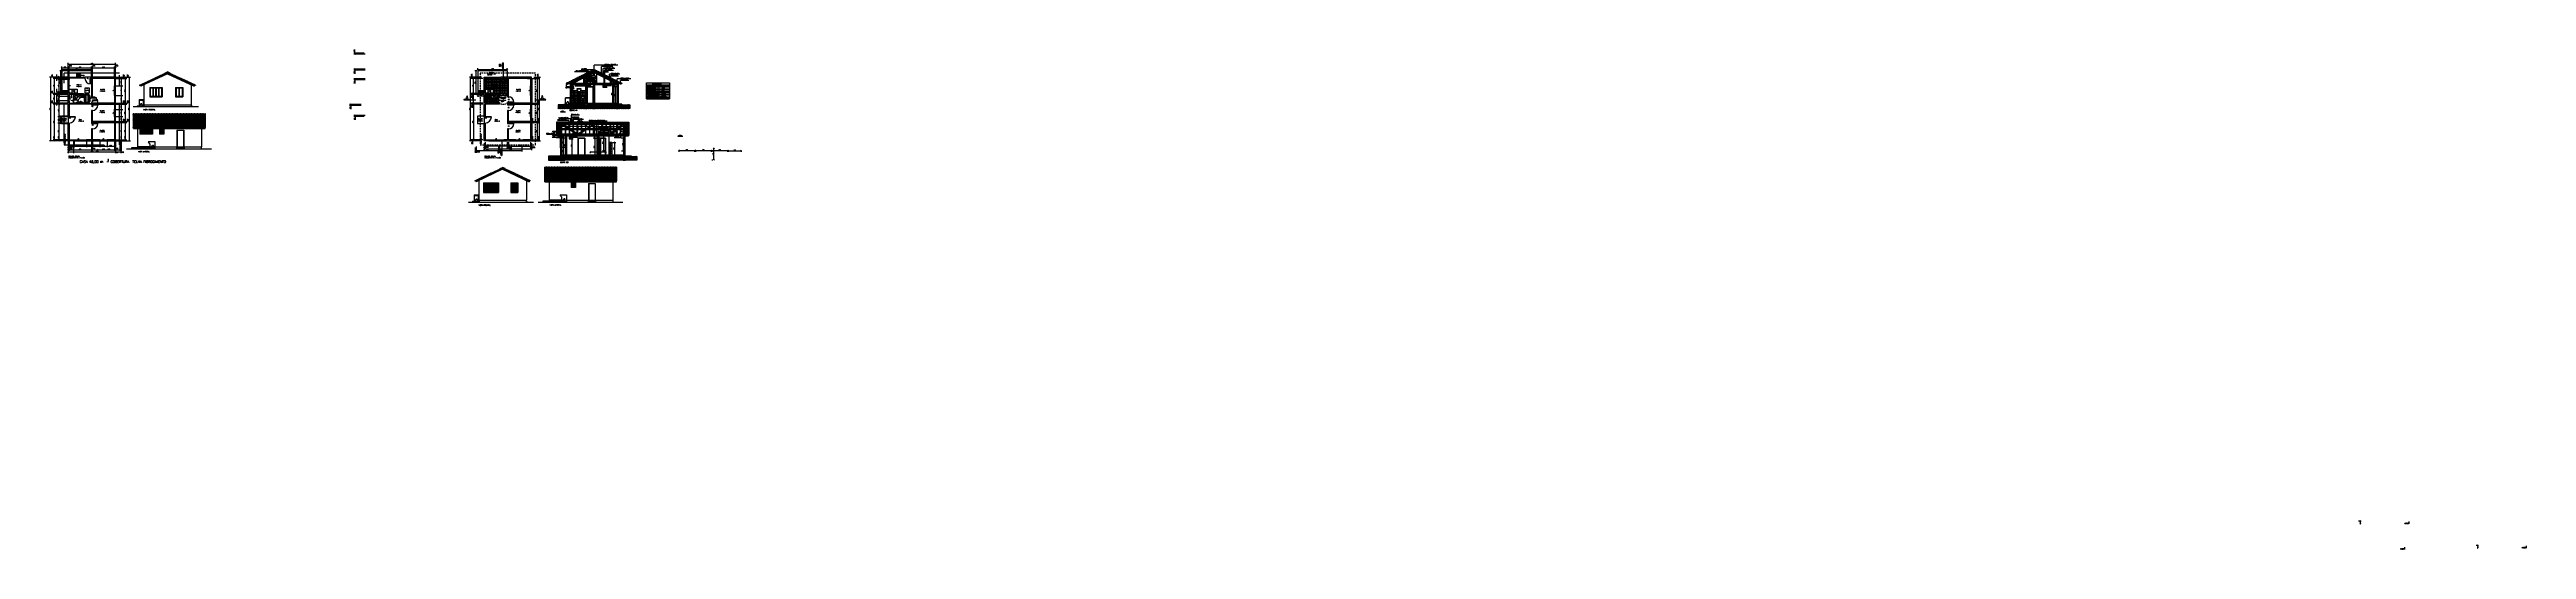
# Model space of a CAD drawing. Extents: x -49 to 264, y -41 to 22.
import ezdxf
from ezdxf.enums import TextEntityAlignment as Align

# ---------------------------------------------------------------- set-up
doc = ezdxf.new("R2010")
doc.units = 0
doc.header["$LTSCALE"] = 20
doc.linetypes.add('DASHED2', pattern=[0.375, 0.25, -0.125])
doc.layers.get('0').update_dxf_attribs({"linetype": 'CONTINUOUS'})
doc.layers.get('DEFPOINTS').update_dxf_attribs({"linetype": 'CONTINUOUS'})
for name, color, linetype in [('AZULEJO', 30, 'CONTINUOUS'), ('CAIXADÁGUA', 244, 'CONTINUOUS'), ('CALC', 30, 'CONTINUOUS'), ('CHUVEIRO', 5, 'CONTINUOUS'), ('CONCRETO', 5, 'CONTINUOUS'), ('CORTE', 244, 'CONTINUOUS'), ('COTA', 244, 'CONTINUOUS'), ('COTAS', 244, 'CONTINUOUS'), ('EQUIPAMENTOS', 1, 'CONTINUOUS'), ('FORRO', 7, 'CONTINUOUS'), ('JANELA', 1, 'CONTINUOUS'), ('LAVATÓRIO', 1, 'CONTINUOUS'), ('MADEIRAME', 244, 'CONTINUOUS'), ('MADEIRAMENTO', 1, 'CONTINUOUS'), ('PAREDE', 7, 'CONTINUOUS'), ('PIA', 1, 'CONTINUOUS'), ('PISO', 30, 'CONTINUOUS'), ('PORTA', 1, 'CONTINUOUS'), ('PORTA2', 30, 'CONTINUOUS'), ('TANQUE', 1, 'CONTINUOUS'), ('TELHA', 30, 'CONTINUOUS'), ('TEXTO', 1, 'CONTINUOUS'), ('TEXTO2', 30, 'CONTINUOUS'), ('VASO', 1, 'CONTINUOUS'), ('VISTAL', 30, 'CONTINUOUS'), ('VISTAP', 244, 'CONTINUOUS')]:
    doc.layers.add(name, color=color, linetype=linetype)
doc.styles.add('ROMANC', font='ROMANC.SHX')
doc.dimstyles.get("Standard").update_dxf_attribs({"dimtxt": 0.08, "dimasz": 0.12, "dimexe": 0.15, "dimexo": 0.0625, "dimgap": 0.04, "dimtad": 1, "dimzin": 0, "dimtxsty": 'ROMANC', "dimblk1": 'OBLIQUE', "dimblk2": 'OBLIQUE', "dimsah": 1, "dimcen": 0.09, "dimdle": 0.01, "dimclrd": 30, "dimclre": 30, "dimclrt": 244, "dimazin": 3, "dimtfac": 1, "dimtdec": 3, "dimtofl": 0, "dimtmove": 0, "dimatfit": 3, "dimtolj": 1, "dimtzin": 0})

# ---------------------------------------------------------------- blocks, each defined once
blk = doc.blocks.new('*X29')
at = {"color": 0, "linetype": 'CONTINUOUS'}
for p, q in [((256.37, -53.23), (256.38, -53.22)), ((256.39, -53.23), (256.45, -53.17)), ((256.4, -53.23), (256.46, -53.17)), ((256.42, -53.23), (256.47, -53.17)), ((256.43, -53.23), (256.49, -53.17)), ((256.44, -53.23), (256.49, -53.18)), ((256.46, -53.23), (256.5, -53.18)), ((256.47, -53.23), (256.51, -53.19)), ((256.49, -53.23), (256.51, -53.2)), ((256.5, -53.23), (256.52, -53.21)), ((256.52, -53.23), (256.53, -53.21)), ((256.53, -53.23), (256.54, -53.22)), ((256.54, -53.23), (256.55, -53.22)), ((256.57, -53.23), (256.57, -53.22)), ((256.59, -53.23), (256.64, -53.17)), ((256.6, -53.23), (256.66, -53.17)), ((256.61, -53.23), (256.67, -53.17)), ((256.63, -53.23), (256.68, -53.17)), ((256.64, -53.23), (256.69, -53.18)), ((256.66, -53.23), (256.7, -53.18)), ((256.67, -53.23), (256.7, -53.19)), ((256.69, -53.23), (256.71, -53.2)), ((256.7, -53.23), (256.72, -53.21)), ((256.71, -53.23), (256.72, -53.22)), ((256.73, -53.23), (256.73, -53.22)), ((256.74, -53.23), (256.74, -53.22)), ((256.77, -53.23), (256.77, -53.22)), ((256.78, -53.23), (256.84, -53.17)), ((256.8, -53.23), (256.86, -53.17)), ((256.81, -53.23), (256.87, -53.17)), ((256.83, -53.23), (256.88, -53.17)), ((256.84, -53.23), (256.89, -53.18)), ((256.85, -53.23), (256.9, -53.18)), ((256.87, -53.23), (256.9, -53.19)), ((256.88, -53.23), (256.91, -53.2)), ((256.9, -53.23), (256.91, -53.21)), ((256.91, -53.23), (256.92, -53.22)), ((256.93, -53.23), (256.93, -53.22)), ((256.94, -53.23), (256.94, -53.22)), ((256.97, -53.23), (256.97, -53.22)), ((256.98, -53.23), (257.04, -53.17)), ((257, -53.23), (257.06, -53.17)), ((257.01, -53.23), (257.07, -53.17)), ((257.02, -53.23), (257.08, -53.17)), ((257.04, -53.23), (257.09, -53.18)), ((257.05, -53.23), (257.09, -53.18)), ((257.07, -53.23), (257.1, -53.19)), ((257.08, -53.23), (257.1, -53.2)), ((257.1, -53.23), (257.11, -53.21)), ((257.11, -53.23), (257.12, -53.22)), ((257.12, -53.23), (257.13, -53.22)), ((257.14, -53.23), (257.14, -53.22)), ((257.17, -53.23), (257.17, -53.22)), ((257.18, -53.23), (257.24, -53.17)), ((257.19, -53.23), (257.25, -53.17)), ((257.2, -53.19), (257.21, -53.18)), ((257.21, -53.23), (257.27, -53.17)), ((257.22, -53.23), (257.28, -53.17)), ((257.24, -53.23), (257.28, -53.18)), ((257.25, -53.23), (257.29, -53.19)), ((257.26, -53.23), (257.3, -53.19)), ((257.28, -53.23), (257.3, -53.2)), ((257.29, -53.23), (257.31, -53.21)), ((257.31, -53.23), (257.32, -53.22)), ((257.32, -53.23), (257.33, -53.22)), ((257.34, -53.23), (257.34, -53.22)), ((257.36, -53.23), (257.37, -53.22)), ((257.38, -53.23), (257.44, -53.17)), ((257.39, -53.23), (257.45, -53.17)), ((257.4, -53.19), (257.41, -53.18)), ((257.41, -53.23), (257.46, -53.17)), ((257.42, -53.23), (257.47, -53.17)), ((257.43, -53.23), (257.48, -53.18)), ((257.45, -53.23), (257.49, -53.19)), ((257.46, -53.23), (257.49, -53.2)), ((257.48, -53.23), (257.5, -53.2)), ((257.49, -53.23), (257.51, -53.21)), ((257.51, -53.23), (257.51, -53.22)), ((257.52, -53.23), (257.52, -53.22)), ((257.53, -53.23), (257.53, -53.23)), ((257.56, -53.23), (257.57, -53.22)), ((257.58, -53.23), (257.64, -53.17)), ((257.59, -53.19), (257.62, -53.17)), ((257.59, -53.23), (257.65, -53.17)), ((257.6, -53.23), (257.66, -53.17)), ((257.62, -53.23), (257.67, -53.17)), ((257.63, -53.23), (257.68, -53.18)), ((257.65, -53.23), (257.69, -53.19)), ((257.66, -53.23), (257.69, -53.2)), ((257.68, -53.23), (257.7, -53.2)), ((257.69, -53.23), (257.7, -53.21)), ((257.7, -53.23), (257.71, -53.22)), ((257.72, -53.23), (257.72, -53.22)), ((257.73, -53.23), (257.73, -53.23)), ((257.76, -53.23), (257.77, -53.22)), ((257.77, -53.23), (257.83, -53.17)), ((257.79, -53.19), (257.81, -53.17)), ((257.79, -53.23), (257.85, -53.17)), ((257.8, -53.23), (257.86, -53.17)), ((257.82, -53.23), (257.87, -53.17)), ((257.83, -53.23), (257.88, -53.18)), ((257.84, -53.23), (257.88, -53.19)), ((257.86, -53.23), (257.89, -53.2)), ((257.87, -53.23), (257.89, -53.21)), ((257.89, -53.23), (257.9, -53.21)), ((257.9, -53.23), (257.91, -53.22)), ((257.92, -53.23), (257.92, -53.22)), ((257.93, -53.23), (257.93, -53.23))]:
    blk.add_line(p, q, dxfattribs=at)
blk = doc.blocks.new('*X10')
at = {"color": 0, "linetype": 'CONTINUOUS'}
blk.add_line((266.12, -53.83), (266.12, -53.83), dxfattribs=at)
blk = doc.blocks.new('*X33')
at = {"color": 0, "linetype": 'CONTINUOUS'}
for p, q in [((262.67, -53.23), (262.67, -53.22)), ((262.68, -53.23), (262.74, -53.17)), ((262.7, -53.23), (262.76, -53.17)), ((262.71, -53.23), (262.77, -53.17)), ((262.72, -53.23), (262.78, -53.17)), ((262.74, -53.23), (262.79, -53.18)), ((262.75, -53.23), (262.8, -53.18)), ((262.77, -53.23), (262.8, -53.19)), ((262.78, -53.23), (262.81, -53.2)), ((262.79, -53.23), (262.81, -53.21)), ((262.81, -53.23), (262.82, -53.21)), ((262.82, -53.23), (262.83, -53.22)), ((262.84, -53.23), (262.84, -53.22)), ((262.87, -53.23), (262.87, -53.22)), ((262.88, -53.23), (262.94, -53.17)), ((262.89, -53.23), (262.95, -53.17)), ((262.91, -53.23), (262.97, -53.17)), ((262.92, -53.23), (262.98, -53.17)), ((262.94, -53.23), (262.98, -53.18)), ((262.95, -53.23), (262.99, -53.18)), ((262.96, -53.23), (263, -53.19)), ((262.98, -53.23), (263, -53.2)), ((262.99, -53.23), (263.01, -53.21)), ((263.01, -53.23), (263.02, -53.22)), ((263.02, -53.23), (263.03, -53.22)), ((263.03, -53.23), (263.04, -53.22))]:
    blk.add_line(p, q, dxfattribs=at)
blk = doc.blocks.new('*X32')
at = {"color": 0, "linetype": 'CONTINUOUS'}
for p, q in [((261.1, -53.23), (261.1, -53.22)), ((261.11, -53.23), (261.17, -53.17)), ((261.13, -53.23), (261.19, -53.17)), ((261.14, -53.23), (261.2, -53.17)), ((261.15, -53.23), (261.21, -53.17)), ((261.17, -53.23), (261.22, -53.18)), ((261.18, -53.23), (261.22, -53.18)), ((261.2, -53.23), (261.23, -53.19)), ((261.21, -53.23), (261.23, -53.2)), ((261.22, -53.23), (261.24, -53.21)), ((261.24, -53.23), (261.25, -53.22)), ((261.25, -53.23), (261.26, -53.22)), ((261.27, -53.23), (261.27, -53.22)), ((261.3, -53.23), (261.3, -53.22)), ((261.31, -53.23), (261.37, -53.17)), ((261.32, -53.23), (261.38, -53.17)), ((261.34, -53.23), (261.39, -53.17)), ((261.35, -53.23), (261.4, -53.17)), ((261.37, -53.23), (261.41, -53.18)), ((261.38, -53.23), (261.42, -53.19)), ((261.39, -53.23), (261.43, -53.19)), ((261.41, -53.23), (261.43, -53.2)), ((261.42, -53.23), (261.44, -53.21)), ((261.44, -53.23), (261.45, -53.22)), ((261.45, -53.23), (261.46, -53.22)), ((261.47, -53.23), (261.47, -53.22)), ((261.49, -53.23), (261.5, -53.22)), ((261.51, -53.23), (261.57, -53.17)), ((261.52, -53.23), (261.58, -53.17)), ((261.53, -53.19), (261.54, -53.18)), ((261.54, -53.23), (261.59, -53.17)), ((261.55, -53.23), (261.6, -53.17)), ((261.56, -53.23), (261.61, -53.18)), ((261.58, -53.23), (261.62, -53.19)), ((261.59, -53.23), (261.62, -53.19)), ((261.61, -53.23), (261.63, -53.2)), ((261.62, -53.23), (261.64, -53.21)), ((261.63, -53.23), (261.64, -53.22)), ((261.65, -53.23), (261.65, -53.22)), ((261.66, -53.23), (261.66, -53.22)), ((261.69, -53.23), (261.7, -53.22)), ((261.71, -53.23), (261.76, -53.17)), ((261.72, -53.23), (261.78, -53.17)), ((261.73, -53.23), (261.79, -53.17)), ((261.73, -53.19), (261.74, -53.17)), ((261.75, -53.23), (261.8, -53.17)), ((261.76, -53.23), (261.81, -53.18)), ((261.78, -53.23), (261.82, -53.19)), ((261.79, -53.23), (261.82, -53.2)), ((261.8, -53.23), (261.83, -53.2)), ((261.82, -53.23), (261.83, -53.21)), ((261.83, -53.23), (261.84, -53.22)), ((261.85, -53.23), (261.85, -53.22)), ((261.86, -53.23), (261.86, -53.23)), ((261.89, -53.23), (261.9, -53.22)), ((261.9, -53.23), (261.96, -53.17)), ((261.92, -53.19), (261.94, -53.17)), ((261.92, -53.23), (261.98, -53.17)), ((261.93, -53.23), (261.99, -53.17)), ((261.95, -53.23), (262, -53.17)), ((261.96, -53.23), (262.01, -53.18)), ((261.97, -53.23), (262.01, -53.19)), ((261.99, -53.23), (262.02, -53.2)), ((262, -53.23), (262.02, -53.21)), ((262.02, -53.23), (262.03, -53.21)), ((262.03, -53.23), (262.04, -53.22)), ((262.05, -53.23), (262.05, -53.22)), ((262.06, -53.23), (262.06, -53.23)), ((262.07, -53.23), (262.07, -53.23)), ((262.09, -53.23), (262.09, -53.22)), ((262.1, -53.23), (262.16, -53.17)), ((262.12, -53.2), (262.14, -53.17)), ((262.12, -53.23), (262.17, -53.17)), ((262.13, -53.23), (262.19, -53.17)), ((262.14, -53.23), (262.19, -53.17)), ((262.16, -53.23), (262.2, -53.18)), ((262.17, -53.23), (262.21, -53.19)), ((262.19, -53.23), (262.21, -53.2)), ((262.2, -53.23), (262.22, -53.21)), ((262.21, -53.23), (262.23, -53.21)), ((262.23, -53.23), (262.24, -53.22)), ((262.24, -53.23), (262.25, -53.22)), ((262.27, -53.23), (262.27, -53.23)), ((262.29, -53.23), (262.29, -53.22)), ((262.3, -53.23), (262.36, -53.17)), ((262.31, -53.2), (262.34, -53.17)), ((262.31, -53.23), (262.37, -53.17)), ((262.33, -53.23), (262.38, -53.17)), ((262.34, -53.23), (262.39, -53.17)), ((262.36, -53.23), (262.4, -53.18)), ((262.37, -53.23), (262.41, -53.19)), ((262.38, -53.23), (262.41, -53.2)), ((262.4, -53.23), (262.42, -53.21)), ((262.41, -53.23), (262.42, -53.21)), ((262.43, -53.23), (262.43, -53.22)), ((262.44, -53.23), (262.44, -53.22)), ((262.47, -53.23), (262.47, -53.23)), ((262.48, -53.23), (262.49, -53.21)), ((262.5, -53.23), (262.56, -53.17)), ((262.51, -53.2), (262.54, -53.17)), ((262.51, -53.23), (262.57, -53.17)), ((262.53, -53.23), (262.58, -53.17)), ((262.54, -53.23), (262.59, -53.18)), ((262.55, -53.23), (262.6, -53.18)), ((262.57, -53.23), (262.6, -53.19)), ((262.58, -53.23), (262.61, -53.2)), ((262.6, -53.23), (262.61, -53.21)), ((262.61, -53.23), (262.62, -53.21)), ((262.62, -53.23), (262.63, -53.22)), ((262.64, -53.23), (262.64, -53.22))]:
    blk.add_line(p, q, dxfattribs=at)
blk = doc.blocks.new('*X31')
at = {"color": 0, "linetype": 'CONTINUOUS'}
for p, q in [((259.53, -53.23), (259.53, -53.22)), ((259.54, -53.23), (259.6, -53.17)), ((259.56, -53.23), (259.62, -53.17)), ((259.56, -53.19), (259.58, -53.17)), ((259.57, -53.23), (259.63, -53.17)), ((259.58, -53.23), (259.64, -53.17)), ((259.6, -53.23), (259.64, -53.18)), ((259.61, -53.23), (259.65, -53.19)), ((259.63, -53.23), (259.66, -53.2)), ((259.64, -53.23), (259.66, -53.2)), ((259.65, -53.23), (259.67, -53.21)), ((259.67, -53.23), (259.68, -53.22)), ((259.68, -53.23), (259.69, -53.22)), ((259.7, -53.23), (259.7, -53.23)), ((259.73, -53.23), (259.73, -53.22)), ((259.74, -53.23), (259.8, -53.17)), ((259.75, -53.23), (259.81, -53.17)), ((259.76, -53.19), (259.78, -53.17)), ((259.77, -53.23), (259.82, -53.17)), ((259.78, -53.23), (259.83, -53.17)), ((259.8, -53.23), (259.84, -53.18)), ((259.81, -53.23), (259.85, -53.19)), ((259.82, -53.23), (259.85, -53.2)), ((259.84, -53.23), (259.86, -53.21)), ((259.85, -53.23), (259.87, -53.21)), ((259.87, -53.23), (259.87, -53.22)), ((259.88, -53.23), (259.88, -53.22)), ((259.91, -53.23), (259.91, -53.23)), ((259.92, -53.23), (259.93, -53.22)), ((259.94, -53.23), (260, -53.17)), ((259.95, -53.23), (260.01, -53.17)), ((259.95, -53.2), (259.98, -53.17)), ((259.97, -53.23), (260.02, -53.17)), ((259.98, -53.23), (260.03, -53.17)), ((259.99, -53.23), (260.04, -53.18)), ((260.01, -53.23), (260.05, -53.19)), ((260.02, -53.23), (260.05, -53.2)), ((260.04, -53.23), (260.06, -53.21)), ((260.05, -53.23), (260.06, -53.21)), ((260.07, -53.23), (260.07, -53.22)), ((260.08, -53.23), (260.08, -53.22)), ((260.09, -53.23), (260.09, -53.23)), ((260.11, -53.23), (260.11, -53.23)), ((260.12, -53.23), (260.13, -53.22)), ((260.14, -53.23), (260.19, -53.17)), ((260.15, -53.23), (260.21, -53.17)), ((260.15, -53.2), (260.18, -53.17)), ((260.16, -53.23), (260.22, -53.17)), ((260.18, -53.23), (260.23, -53.18)), ((260.19, -53.23), (260.24, -53.18)), ((260.21, -53.23), (260.24, -53.19)), ((260.22, -53.23), (260.25, -53.2)), ((260.23, -53.23), (260.25, -53.21)), ((260.25, -53.23), (260.26, -53.21)), ((260.26, -53.23), (260.27, -53.22)), ((260.28, -53.23), (260.28, -53.22)), ((260.31, -53.23), (260.31, -53.23)), ((260.32, -53.23), (260.33, -53.21)), ((260.33, -53.23), (260.39, -53.17)), ((260.34, -53.2), (260.38, -53.17)), ((260.35, -53.23), (260.41, -53.17)), ((260.36, -53.23), (260.42, -53.17)), ((260.38, -53.23), (260.43, -53.18)), ((260.39, -53.23), (260.43, -53.18)), ((260.4, -53.23), (260.44, -53.19)), ((260.42, -53.23), (260.45, -53.2)), ((260.43, -53.23), (260.45, -53.21)), ((260.45, -53.23), (260.46, -53.21)), ((260.46, -53.23), (260.47, -53.22)), ((260.48, -53.23), (260.48, -53.22)), ((260.5, -53.23), (260.5, -53.22)), ((260.52, -53.23), (260.53, -53.21)), ((260.53, -53.21), (260.57, -53.17)), ((260.53, -53.23), (260.59, -53.17)), ((260.55, -53.23), (260.6, -53.17)), ((260.56, -53.23), (260.61, -53.17)), ((260.57, -53.23), (260.62, -53.18)), ((260.59, -53.23), (260.63, -53.18)), ((260.6, -53.23), (260.64, -53.19)), ((260.62, -53.23), (260.64, -53.2)), ((260.63, -53.23), (260.65, -53.21)), ((260.64, -53.23), (260.66, -53.21)), ((260.66, -53.23), (260.66, -53.22)), ((260.67, -53.23), (260.67, -53.22)), ((260.7, -53.23), (260.7, -53.22)), ((260.72, -53.23), (260.77, -53.17)), ((260.73, -53.23), (260.79, -53.17)), ((260.74, -53.23), (260.8, -53.17)), ((260.76, -53.23), (260.81, -53.17)), ((260.77, -53.23), (260.82, -53.18)), ((260.79, -53.23), (260.83, -53.18)), ((260.8, -53.23), (260.83, -53.19)), ((260.81, -53.23), (260.84, -53.2)), ((260.83, -53.23), (260.85, -53.21)), ((260.84, -53.23), (260.85, -53.21)), ((260.86, -53.23), (260.86, -53.22)), ((260.87, -53.23), (260.87, -53.22)), ((260.9, -53.23), (260.9, -53.22)), ((260.91, -53.23), (260.97, -53.17)), ((260.93, -53.23), (260.99, -53.17)), ((260.94, -53.23), (261, -53.17)), ((260.96, -53.23), (261.01, -53.17)), ((260.97, -53.23), (261.02, -53.18)), ((260.98, -53.23), (261.03, -53.18)), ((261, -53.23), (261.03, -53.19)), ((261.01, -53.23), (261.04, -53.2)), ((261.03, -53.23), (261.04, -53.21)), ((261.04, -53.23), (261.05, -53.22)), ((261.06, -53.23), (261.06, -53.22)), ((261.07, -53.23), (261.07, -53.22))]:
    blk.add_line(p, q, dxfattribs=at)
blk = doc.blocks.new('*X30')
at = {"color": 0, "linetype": 'CONTINUOUS'}
for p, q in [((257.94, -53.23), (257.94, -53.23)), ((257.96, -53.23), (257.97, -53.22)), ((257.97, -53.23), (258.03, -53.17)), ((257.99, -53.23), (258.05, -53.17)), ((257.99, -53.2), (258.01, -53.17)), ((258, -53.23), (258.06, -53.17)), ((258.01, -53.23), (258.07, -53.17)), ((258.03, -53.23), (258.07, -53.18)), ((258.04, -53.23), (258.08, -53.19)), ((258.06, -53.23), (258.08, -53.2)), ((258.07, -53.23), (258.09, -53.21)), ((258.09, -53.23), (258.1, -53.21)), ((258.1, -53.23), (258.11, -53.22)), ((258.11, -53.23), (258.12, -53.22)), ((258.13, -53.23), (258.13, -53.23)), ((258.14, -53.23), (258.14, -53.23)), ((258.16, -53.23), (258.17, -53.22)), ((258.17, -53.23), (258.23, -53.17)), ((258.18, -53.23), (258.24, -53.17)), ((258.18, -53.2), (258.21, -53.17)), ((258.2, -53.23), (258.25, -53.17)), ((258.21, -53.23), (258.26, -53.18)), ((258.23, -53.23), (258.27, -53.18)), ((258.24, -53.23), (258.28, -53.19)), ((258.25, -53.23), (258.28, -53.2)), ((258.27, -53.23), (258.29, -53.21)), ((258.28, -53.23), (258.29, -53.21)), ((258.3, -53.23), (258.3, -53.22)), ((258.31, -53.23), (258.31, -53.22)), ((258.34, -53.23), (258.34, -53.22)), ((258.35, -53.23), (258.41, -53.17)), ((258.37, -53.23), (258.43, -53.17)), ((258.38, -53.23), (258.44, -53.17)), ((258.4, -53.23), (258.45, -53.17)), ((258.41, -53.23), (258.46, -53.18)), ((258.42, -53.23), (258.47, -53.18)), ((258.44, -53.23), (258.47, -53.19)), ((258.45, -53.23), (258.48, -53.2)), ((258.47, -53.23), (258.49, -53.21)), ((258.48, -53.23), (258.49, -53.21)), ((258.5, -53.23), (258.5, -53.22)), ((258.51, -53.23), (258.51, -53.22)), ((258.54, -53.23), (258.54, -53.22)), ((258.55, -53.23), (258.61, -53.17)), ((258.57, -53.23), (258.63, -53.17)), ((258.58, -53.23), (258.64, -53.17)), ((258.59, -53.23), (258.65, -53.17)), ((258.61, -53.23), (258.66, -53.18)), ((258.62, -53.23), (258.67, -53.18)), ((258.64, -53.23), (258.67, -53.19)), ((258.65, -53.23), (258.68, -53.2)), ((258.67, -53.23), (258.68, -53.21)), ((258.68, -53.23), (258.69, -53.22)), ((258.69, -53.23), (258.7, -53.22)), ((258.71, -53.23), (258.71, -53.22)), ((258.74, -53.23), (258.74, -53.22)), ((258.75, -53.23), (258.81, -53.17)), ((258.76, -53.23), (258.82, -53.17)), ((258.78, -53.23), (258.84, -53.17)), ((258.79, -53.23), (258.85, -53.17)), ((258.81, -53.23), (258.86, -53.18)), ((258.82, -53.23), (258.86, -53.18)), ((258.83, -53.23), (258.87, -53.19)), ((258.85, -53.23), (258.87, -53.2)), ((258.86, -53.23), (258.88, -53.21)), ((258.88, -53.23), (258.89, -53.22)), ((258.89, -53.23), (258.9, -53.22)), ((258.91, -53.23), (258.91, -53.22)), ((258.93, -53.23), (258.94, -53.22)), ((258.95, -53.23), (259.01, -53.17)), ((258.96, -53.23), (259.02, -53.17)), ((258.98, -53.23), (259.03, -53.17)), ((258.99, -53.23), (259.04, -53.17)), ((259, -53.23), (259.05, -53.18)), ((259.02, -53.23), (259.06, -53.18)), ((259.03, -53.23), (259.07, -53.19)), ((259.05, -53.23), (259.07, -53.2)), ((259.06, -53.23), (259.08, -53.21)), ((259.08, -53.23), (259.08, -53.22)), ((259.09, -53.23), (259.09, -53.22)), ((259.1, -53.23), (259.1, -53.22)), ((259.13, -53.23), (259.13, -53.22)), ((259.15, -53.23), (259.2, -53.17)), ((259.16, -53.23), (259.22, -53.17)), ((259.17, -53.23), (259.23, -53.17)), ((259.17, -53.18), (259.18, -53.18)), ((259.19, -53.23), (259.24, -53.17)), ((259.2, -53.23), (259.25, -53.18)), ((259.22, -53.23), (259.26, -53.18)), ((259.23, -53.23), (259.26, -53.19)), ((259.24, -53.23), (259.27, -53.2)), ((259.26, -53.23), (259.27, -53.21)), ((259.27, -53.23), (259.28, -53.22)), ((259.29, -53.23), (259.29, -53.22)), ((259.3, -53.23), (259.3, -53.22)), ((259.33, -53.23), (259.33, -53.22)), ((259.34, -53.23), (259.4, -53.17)), ((259.36, -53.23), (259.42, -53.17)), ((259.37, -53.23), (259.43, -53.17)), ((259.37, -53.19), (259.38, -53.18)), ((259.39, -53.23), (259.44, -53.17)), ((259.4, -53.23), (259.45, -53.18)), ((259.41, -53.23), (259.45, -53.19)), ((259.43, -53.23), (259.46, -53.2)), ((259.44, -53.23), (259.46, -53.2)), ((259.46, -53.23), (259.47, -53.21)), ((259.47, -53.23), (259.48, -53.22)), ((259.49, -53.23), (259.49, -53.22)), ((259.5, -53.23), (259.5, -53.23))]:
    blk.add_line(p, q, dxfattribs=at)
blk = doc.blocks.new('*X1')
at = {"color": 0, "linetype": 'CONTINUOUS'}
for p, q in [((252.63, -53.81), (252.63, -53.81)), ((252.7, -53.74), (252.7, -53.74)), ((252.73, -53.76), (252.73, -53.76))]:
    blk.add_line(p, q, dxfattribs=at)
blk = doc.blocks.new('*X34')
at = {"color": 0, "linetype": 'CONTINUOUS'}
for p, q in [((263.06, -53.23), (263.07, -53.22)), ((263.08, -53.23), (263.11, -53.19)), ((263.09, -53.23), (263.11, -53.21)), ((263.11, -53.23), (263.11, -53.22))]:
    blk.add_line(p, q, dxfattribs=at)
blk = doc.blocks.new('*X94')
at = {"color": 0, "linetype": 'CONTINUOUS'}
for p, q in [((262.5, -43.23), (262.53, -43.22)), ((262.5, -43.23), (262.52, -43.24)), ((262.52, -43.15), (262.52, -43.15)), ((262.52, -43.21), (262.52, -43.21)), ((262.52, -43.24), (262.53, -43.22)), ((262.56, -43.1), (262.58, -43.08)), ((262.56, -43.1), (262.59, -43.1)), ((262.59, -43.1), (262.58, -43.08)), ((262.65, -43.07), (262.65, -43.07)), ((262.65, -43.2), (262.65, -43.2)), ((262.66, -43.09), (262.66, -43.09))]:
    blk.add_line(p, q, dxfattribs=at)
blk = doc.blocks.new('*X103')
at = {"color": 0, "linetype": 'CONTINUOUS'}
for p, q in [((259.57, -49.71), (259.57, -49.71)), ((259.61, -49.58), (259.61, -49.58)), ((259.62, -49.69), (259.62, -49.69)), ((259.73, -49.57), (259.73, -49.57)), ((259.75, -49.57), (259.75, -49.57)), ((259.76, -49.56), (259.76, -49.56)), ((259.76, -49.7), (259.76, -49.7)), ((259.76, -49.7), (259.76, -49.7))]:
    blk.add_line(p, q, dxfattribs=at)
blk = doc.blocks.new('*X8')
at = {"color": 0, "linetype": 'CONTINUOUS'}
for p, q in [((246.74, -53.74), (246.74, -53.73)), ((246.74, -53.74), (246.75, -53.73)), ((246.74, -53.74), (246.74, -53.74)), ((246.75, -53.74), (246.75, -53.74)), ((246.75, -53.78), (246.75, -53.77)), ((246.75, -53.78), (246.75, -53.77)), ((246.75, -53.78), (246.75, -53.78)), ((246.75, -53.79), (246.75, -53.79)), ((246.75, -53.83), (246.75, -53.83)), ((246.76, -53.75), (246.76, -53.75)), ((246.76, -53.78), (246.76, -53.78)), ((246.76, -53.82), (246.76, -53.82)), ((246.76, -53.83), (246.76, -53.83)), ((246.77, -53.74), (246.77, -53.74)), ((246.77, -53.81), (246.78, -53.8)), ((246.77, -53.81), (246.78, -53.81)), ((246.78, -53.75), (246.78, -53.75)), ((246.78, -53.78), (246.78, -53.78)), ((246.78, -53.79), (246.78, -53.79)), ((246.78, -53.81), (246.78, -53.8)), ((246.78, -53.83), (246.78, -53.83)), ((246.79, -53.77), (246.79, -53.77)), ((246.79, -53.82), (246.79, -53.82)), ((246.8, -53.75), (246.8, -53.75)), ((246.8, -53.78), (246.81, -53.77)), ((246.8, -53.78), (246.81, -53.77)), ((246.8, -53.78), (246.8, -53.78)), ((246.81, -53.74), (246.81, -53.74)), ((246.81, -53.78), (246.81, -53.78)), ((246.81, -53.78), (246.81, -53.78)), ((246.81, -53.81), (246.81, -53.81)), ((246.82, -53.74), (246.82, -53.74)), ((246.82, -53.79), (246.82, -53.78)), ((246.83, -53.79), (246.82, -53.78)), ((246.82, -53.79), (246.83, -53.79)), ((246.84, -53.74), (246.84, -53.74)), ((246.84, -53.76), (246.84, -53.76)), ((246.84, -53.78), (246.84, -53.78)), ((246.84, -53.82), (246.84, -53.82)), ((246.85, -53.81), (246.85, -53.81)), ((246.86, -53.77), (246.86, -53.77)), ((246.86, -53.8), (246.86, -53.8)), ((246.86, -53.82), (246.87, -53.81)), ((246.86, -53.82), (246.87, -53.81)), ((246.86, -53.82), (246.86, -53.82)), ((246.86, -53.83), (246.86, -53.83))]:
    blk.add_line(p, q, dxfattribs=at)
blk = doc.blocks.new('*X85')
at = {"color": 0, "linetype": 'CONTINUOUS'}
for p, q in [((256.7, -42.81), (256.7, -42.81)), ((256.7, -42.91), (256.7, -42.91)), ((256.74, -42.95), (256.74, -42.95)), ((256.74, -42.99), (256.74, -42.99)), ((256.75, -42.76), (256.75, -42.76)), ((256.75, -42.82), (256.75, -42.82)), ((256.75, -42.97), (256.75, -42.97)), ((256.76, -42.91), (256.78, -42.9)), ((256.76, -42.91), (256.78, -42.92)), ((256.78, -42.92), (256.78, -42.9)), ((256.8, -42.75), (256.8, -42.75)), ((256.83, -42.76), (256.83, -42.76)), ((256.95, -42.79), (256.95, -42.79)), ((256.99, -42.72), (256.99, -42.72)), ((257.05, -42.77), (257.05, -42.77)), ((257.06, -42.72), (257.06, -42.72)), ((257.09, -42.78), (257.12, -42.77)), ((257.09, -42.78), (257.11, -42.79)), ((257.11, -42.79), (257.12, -42.77)), ((257.16, -42.71), (257.16, -42.71)), ((257.16, -42.76), (257.16, -42.76)), ((257.26, -42.78), (257.26, -42.78)), ((257.36, -42.73), (257.36, -42.73)), ((257.47, -42.79), (257.47, -42.79)), ((257.56, -42.71), (257.56, -42.71)), ((257.56, -42.8), (257.56, -42.8)), ((257.71, -42.78), (257.71, -42.78)), ((257.9, -42.79), (257.9, -42.79)), ((257.96, -42.74), (257.96, -42.74)), ((257.97, -42.7), (257.97, -42.7)), ((257.97, -42.7), (257.99, -42.7)), ((257.97, -42.78), (257.97, -42.78)), ((257.99, -42.7), (257.99, -42.7)), ((258.06, -42.73), (258.06, -42.73)), ((258.14, -42.75), (258.14, -42.75)), ((258.17, -42.76), (258.17, -42.76)), ((258.21, -42.71), (258.21, -42.71)), ((258.26, -42.72), (258.28, -42.7)), ((258.26, -42.72), (258.28, -42.73)), ((258.28, -42.73), (258.28, -42.7)), ((258.37, -42.71), (258.37, -42.71)), ((258.38, -42.73), (258.38, -42.73)), ((258.54, -42.75), (258.56, -42.73)), ((258.54, -42.75), (258.57, -42.75)), ((258.57, -42.75), (258.56, -42.73)), ((258.58, -42.71), (258.61, -42.7)), ((258.58, -42.71), (258.6, -42.73)), ((258.59, -42.71), (258.6, -42.7)), ((258.59, -42.71), (258.63, -42.72)), ((258.6, -42.73), (258.61, -42.7)), ((258.63, -42.72), (258.62, -42.7)), ((258.7, -42.76), (258.7, -42.76)), ((258.83, -42.77), (258.85, -42.75)), ((258.83, -42.77), (258.86, -42.78)), ((258.86, -42.78), (258.85, -42.75)), ((258.86, -42.77), (258.86, -42.77)), ((258.93, -42.72), (258.93, -42.72)), ((258.96, -42.76), (258.96, -42.76)), ((258.99, -42.78), (258.99, -42.78)), ((259.02, -42.78), (259.05, -42.74)), ((259.02, -42.78), (259.05, -42.78)), ((259.05, -42.78), (259.05, -42.74)), ((259.12, -42.74), (259.12, -42.74)), ((259.12, -42.8), (259.14, -42.78)), ((259.14, -42.8), (259.14, -42.78)), ((259.15, -42.75), (259.18, -42.74)), ((259.15, -42.75), (259.17, -42.76)), ((259.17, -42.76), (259.18, -42.74)), ((259.2, -42.75), (259.2, -42.75)), ((259.37, -42.7), (259.37, -42.7)), ((259.4, -42.72), (259.4, -42.72)), ((259.55, -42.78), (259.55, -42.78)), ((259.6, -42.82), (259.6, -42.82)), ((259.6, -42.96), (259.6, -42.96)), ((259.61, -42.88), (259.61, -42.88)), ((259.66, -42.95), (259.66, -42.95)), ((259.69, -42.85), (259.71, -42.83)), ((259.69, -42.85), (259.72, -42.85)), ((259.69, -42.93), (259.69, -42.93)), ((259.72, -42.85), (259.71, -42.83)), ((259.73, -42.78), (259.76, -42.77)), ((259.73, -42.78), (259.75, -42.79)), ((259.75, -42.79), (259.76, -42.77)), ((259.77, -42.79), (259.77, -42.79)), ((259.78, -42.74), (259.78, -42.74)), ((259.81, -42.8), (259.81, -42.8)), ((259.87, -42.78), (259.87, -42.78)), ((260.01, -42.77), (260.01, -42.77)), ((260.02, -42.7), (260.02, -42.7)), ((260.02, -42.76), (260.02, -42.76)), ((260.22, -42.74), (260.22, -42.74)), ((260.27, -42.73), (260.27, -42.73)), ((260.33, -42.7), (260.33, -42.7)), ((260.37, -42.71), (260.37, -42.71)), ((260.42, -42.71), (260.42, -42.71)), ((260.54, -42.71), (260.54, -42.71)), ((260.67, -42.82), (260.67, -42.82)), ((260.67, -42.96), (260.67, -42.96)), ((260.68, -42.92), (260.68, -42.92)), ((260.7, -42.82), (260.7, -42.82)), ((260.75, -42.72), (260.75, -42.72)), ((260.83, -42.79), (260.83, -42.79)), ((260.92, -42.79), (260.92, -42.79)), ((260.93, -42.78), (260.93, -42.78)), ((260.97, -42.73), (260.97, -42.73)), ((261.03, -42.76), (261.03, -42.76)), ((261.17, -42.74), (261.17, -42.74)), ((261.17, -42.75), (261.17, -42.75)), ((261.18, -42.74), (261.18, -42.74)), ((261.21, -42.71), (261.24, -42.7)), ((261.21, -42.71), (261.23, -42.73)), ((261.23, -42.73), (261.24, -42.7)), ((261.24, -42.74), (261.24, -42.74)), ((261.27, -42.74), (261.27, -42.74)), ((261.36, -42.7), (261.36, -42.7)), ((261.36, -42.7), (261.38, -42.7)), ((261.38, -42.7), (261.38, -42.7)), ((261.39, -42.75), (261.39, -42.75)), ((261.4, -42.7), (261.4, -42.7)), ((261.43, -42.72), (261.43, -42.72)), ((261.44, -42.71), (261.44, -42.71)), ((261.5, -42.79), (261.5, -42.79)), ((261.53, -42.72), (261.55, -42.7)), ((261.53, -42.72), (261.56, -42.72)), ((261.56, -42.72), (261.56, -42.7)), ((261.61, -42.76), (261.61, -42.76)), ((261.65, -42.72), (261.66, -42.7)), ((261.65, -42.72), (261.67, -42.73)), ((261.67, -42.73), (261.66, -42.7)), ((261.73, -42.75), (261.73, -42.75)), ((261.79, -42.75), (261.82, -42.73)), ((261.79, -42.75), (261.81, -42.76)), ((261.81, -42.76), (261.82, -42.73)), ((261.82, -42.77), (261.82, -42.77)), ((261.85, -42.79), (261.85, -42.79)), ((261.93, -42.75), (261.93, -42.75)), ((261.93, -42.75), (261.96, -42.75)), ((261.95, -42.78), (261.98, -42.75)), ((261.95, -42.78), (261.99, -42.79)), ((261.96, -42.75), (261.96, -42.75)), ((261.99, -42.79), (261.98, -42.75)), ((262.03, -42.77), (262.03, -42.77)), ((262.05, -42.76), (262.05, -42.76)), ((262.08, -42.78), (262.08, -42.78)), ((262.18, -42.76), (262.18, -42.76)), ((262.22, -42.77), (262.24, -42.75)), ((262.22, -42.77), (262.24, -42.78)), ((262.24, -42.78), (262.24, -42.75)), ((262.25, -42.78), (262.25, -42.78)), ((262.36, -42.78), (262.39, -42.77)), ((262.36, -42.78), (262.38, -42.79)), ((262.38, -42.79), (262.39, -42.77)), ((262.46, -42.79), (262.46, -42.79)), ((262.51, -42.8), (262.53, -42.78)), ((262.53, -42.8), (262.53, -42.78)), ((262.58, -42.71), (262.58, -42.71)), ((262.58, -42.77), (262.58, -42.77)), ((262.58, -42.86), (262.58, -42.86)), ((262.6, -42.94), (262.63, -42.93)), ((262.6, -42.94), (262.62, -42.95)), ((262.62, -42.95), (262.63, -42.93)), ((262.62, -42.99), (262.62, -42.99)), ((262.66, -42.81), (262.66, -42.81)), ((262.66, -42.94), (262.66, -42.94))]:
    blk.add_line(p, q, dxfattribs=at)
blk = doc.blocks.new('*X95')
at = {"color": 0, "linetype": 'CONTINUOUS'}
for p, q in [((255.17, -43.32), (255.66, -42.83)), ((255.17, -43.23), (255.57, -42.83)), ((255.17, -43.14), (255.48, -42.83)), ((255.17, -43.06), (255.39, -42.83)), ((255.17, -42.97), (255.31, -42.83)), ((255.17, -42.88), (255.22, -42.83)), ((255.25, -43.33), (255.75, -42.83)), ((255.34, -43.33), (255.84, -42.83)), ((255.42, -43.33), (255.92, -42.83)), ((255.51, -43.33), (256.01, -42.83)), ((255.6, -43.33), (256.1, -42.83)), ((255.69, -43.33), (256.19, -42.83)), ((255.78, -43.33), (256.28, -42.83)), ((255.87, -43.33), (256.37, -42.83)), ((255.95, -43.33), (256.45, -42.83)), ((256.04, -43.33), (256.54, -42.83)), ((256.13, -43.33), (256.63, -42.83)), ((256.22, -43.33), (256.64, -42.91)), ((256.31, -43.33), (256.6, -43.04)), ((256.4, -43.33), (256.6, -43.13)), ((256.49, -43.33), (256.6, -43.21)), ((256.57, -43.33), (256.61, -43.29)), ((256.61, -43.03), (256.64, -43)), ((256.66, -43.33), (256.7, -43.29)), ((256.75, -43.33), (256.79, -43.29)), ((256.83, -42.99), (256.99, -42.83)), ((256.83, -42.9), (256.9, -42.83)), ((256.84, -43.33), (257.34, -42.83)), ((256.86, -43.22), (257.25, -42.83)), ((256.86, -43.13), (257.16, -42.83)), ((256.86, -43.04), (257.07, -42.83)), ((256.93, -43.33), (257.43, -42.83)), ((257.02, -43.33), (257.52, -42.83)), ((257.1, -43.33), (257.6, -42.83)), ((257.19, -43.33), (257.69, -42.83)), ((257.28, -43.33), (257.78, -42.83)), ((257.37, -43.33), (257.87, -42.83)), ((257.46, -43.33), (257.96, -42.83)), ((257.55, -43.33), (258.05, -42.83)), ((257.63, -43.33), (258.13, -42.83)), ((257.72, -43.33), (258.22, -42.83)), ((257.81, -43.33), (258.31, -42.83)), ((257.9, -43.33), (258.4, -42.83)), ((257.99, -43.33), (258.49, -42.83)), ((258.08, -43.33), (258.58, -42.83)), ((258.16, -43.33), (258.66, -42.83)), ((258.25, -43.33), (258.75, -42.83)), ((258.34, -43.33), (258.84, -42.83)), ((258.43, -43.33), (258.93, -42.83)), ((258.52, -43.33), (259.02, -42.83)), ((258.61, -43.33), (259.11, -42.83)), ((258.69, -43.33), (259.19, -42.83)), ((258.78, -43.33), (259.28, -42.83)), ((258.87, -43.33), (259.37, -42.83)), ((258.96, -43.33), (259.46, -42.83)), ((259.05, -43.33), (259.55, -42.83)), ((259.14, -43.33), (259.57, -42.9)), ((259.23, -43.33), (259.57, -42.99)), ((259.31, -43.33), (259.53, -43.11)), ((259.4, -43.33), (259.53, -43.2)), ((259.49, -43.33), (259.53, -43.29)), ((259.58, -43.33), (259.62, -43.29)), ((259.67, -43.33), (259.7, -43.29)), ((259.76, -42.97), (259.9, -42.83)), ((259.76, -42.89), (259.81, -42.83)), ((259.76, -43.33), (260.26, -42.83)), ((259.79, -43.03), (259.99, -42.83)), ((259.79, -43.12), (260.08, -42.83)), ((259.79, -43.21), (260.17, -42.83)), ((259.84, -43.33), (260.34, -42.83)), ((259.93, -43.33), (260.43, -42.83)), ((260.02, -43.33), (260.52, -42.83)), ((260.11, -43.33), (260.6, -42.84)), ((260.2, -43.33), (260.6, -42.93)), ((260.29, -43.33), (260.56, -43.05)), ((260.37, -43.33), (260.56, -43.14)), ((260.46, -43.33), (260.56, -43.23)), ((260.55, -43.33), (260.59, -43.29)), ((260.58, -43.03), (260.6, -43.02)), ((260.64, -43.33), (260.68, -43.29)), ((260.73, -43.33), (260.77, -43.29)), ((260.79, -42.92), (260.87, -42.83)), ((260.79, -43), (260.96, -42.83)), ((260.82, -43.06), (261.05, -42.83)), ((260.82, -43.15), (261.14, -42.83)), ((260.82, -43.24), (261.23, -42.83)), ((260.82, -43.33), (261.32, -42.83)), ((260.9, -43.33), (261.4, -42.83)), ((260.99, -43.33), (261.49, -42.83)), ((261.08, -43.33), (261.58, -42.83)), ((261.17, -43.33), (261.67, -42.83)), ((261.26, -43.33), (261.76, -42.83)), ((261.35, -43.33), (261.85, -42.83)), ((261.43, -43.33), (261.93, -42.83)), ((261.52, -43.33), (262.02, -42.83)), ((261.61, -43.33), (262.11, -42.83)), ((261.7, -43.33), (262.2, -42.83)), ((261.79, -43.33), (262.29, -42.83)), ((261.88, -43.33), (262.38, -42.83)), ((261.97, -43.33), (262.47, -42.83)), ((262.05, -43.33), (262.51, -42.88)), ((262.14, -43.33), (262.51, -42.96)), ((262.23, -43.33), (262.47, -43.09)), ((262.32, -43.33), (262.47, -43.18)), ((262.41, -43.33), (262.47, -43.27)), ((262.5, -43.33), (262.53, -43.29)), ((262.58, -43.33), (262.62, -43.29)), ((262.67, -43.33), (262.71, -43.29)), ((262.7, -42.86), (262.73, -42.83)), ((262.7, -42.95), (262.82, -42.83)), ((262.7, -43.03), (262.91, -42.83)), ((262.73, -43.09), (263, -42.83)), ((262.73, -43.18), (263.08, -42.83)), ((262.73, -43.27), (263.17, -42.83)), ((262.76, -43.33), (263.26, -42.83)), ((262.85, -43.33), (263.35, -42.83)), ((262.94, -43.33), (263.44, -42.83)), ((263.03, -43.33), (263.53, -42.83)), ((263.11, -43.33), (263.61, -42.83)), ((263.2, -43.33), (263.7, -42.83)), ((263.29, -43.33), (263.79, -42.83)), ((263.38, -43.33), (263.88, -42.83)), ((263.47, -43.33), (263.97, -42.83)), ((263.56, -43.33), (264.06, -42.83)), ((263.64, -43.33), (264.14, -42.83)), ((263.73, -43.33), (264.19, -42.87)), ((263.82, -43.33), (264.19, -42.96)), ((263.91, -43.33), (264.19, -43.05)), ((264, -43.33), (264.19, -43.14)), ((264.09, -43.33), (264.19, -43.23)), ((264.17, -43.33), (264.19, -43.32))]:
    blk.add_line(p, q, dxfattribs=at)
blk = doc.blocks.new('*X11')
at = {"color": 0, "linetype": 'CONTINUOUS'}
for p, q in [((263.08, -53.75), (263.08, -53.75)), ((263.08, -53.78), (263.08, -53.78)), ((263.08, -53.81), (263.08, -53.81)), ((263.1, -53.76), (263.1, -53.76)), ((263.1, -53.8), (263.1, -53.8)), ((263.1, -53.82), (263.1, -53.82)), ((263.1, -53.83), (263.11, -53.83)), ((263.11, -53.76), (263.11, -53.76)), ((263.11, -53.8), (263.11, -53.8)), ((263.11, -53.83), (263.11, -53.83)), ((263.11, -53.83), (263.11, -53.83)), ((263.12, -53.77), (263.13, -53.76)), ((263.12, -53.77), (263.13, -53.77)), ((263.13, -53.74), (263.13, -53.74)), ((263.13, -53.75), (263.13, -53.75)), ((263.13, -53.77), (263.13, -53.76)), ((263.13, -53.76), (263.13, -53.76)), ((263.13, -53.76), (263.13, -53.77)), ((263.13, -53.77), (263.13, -53.76)), ((263.13, -53.76), (263.13, -53.76)), ((263.13, -53.77), (263.13, -53.77)), ((263.13, -53.81), (263.13, -53.8)), ((263.13, -53.81), (263.13, -53.8)), ((263.13, -53.81), (263.13, -53.81)), ((263.13, -53.81), (263.13, -53.81)), ((263.13, -53.81), (263.13, -53.81)), ((263.14, -53.79), (263.14, -53.79)), ((263.16, -53.75), (263.16, -53.75)), ((263.16, -53.8), (263.16, -53.8)), ((263.16, -53.81), (263.16, -53.81)), ((263.17, -53.75), (263.17, -53.75)), ((263.17, -53.82), (263.17, -53.82)), ((263.18, -53.74), (263.19, -53.73)), ((263.18, -53.74), (263.19, -53.74)), ((263.18, -53.75), (263.18, -53.75)), ((263.18, -53.76), (263.18, -53.76)), ((263.18, -53.8), (263.18, -53.8)), ((263.18, -53.81), (263.18, -53.81)), ((263.18, -53.83), (263.18, -53.83)), ((263.19, -53.74), (263.19, -53.73)), ((263.19, -53.8), (263.19, -53.8)), ((263.19, -53.8), (263.19, -53.81)), ((263.19, -53.81), (263.19, -53.8)), ((263.19, -53.83), (263.19, -53.83)), ((263.2, -53.78), (263.2, -53.78)), ((263.2, -53.81), (263.2, -53.81)), ((263.2, -53.81), (263.2, -53.81)), ((263.2, -53.81), (263.2, -53.81)), ((263.2, -53.82), (263.2, -53.82))]:
    blk.add_line(p, q, dxfattribs=at)
blk = doc.blocks.new('*X7')
at = {"color": 0, "linetype": 'CONTINUOUS'}
for p, q in [((249.68, -53.8), (249.68, -53.8)), ((249.69, -53.76), (249.69, -53.76)), ((249.7, -53.76), (249.7, -53.76)), ((249.7, -53.78), (249.7, -53.78)), ((249.7, -53.8), (249.7, -53.8)), ((249.71, -53.74), (249.71, -53.74)), ((249.71, -53.74), (249.71, -53.74)), ((249.71, -53.74), (249.71, -53.74)), ((249.71, -53.82), (249.72, -53.81)), ((249.71, -53.81), (249.71, -53.81)), ((249.71, -53.82), (249.72, -53.82)), ((249.71, -53.83), (249.71, -53.83)), ((249.72, -53.73), (249.72, -53.73)), ((249.72, -53.74), (249.72, -53.74)), ((249.72, -53.75), (249.72, -53.75)), ((249.72, -53.78), (249.72, -53.78)), ((249.72, -53.79), (249.73, -53.79)), ((249.72, -53.79), (249.73, -53.79)), ((249.72, -53.82), (249.72, -53.81)), ((249.73, -53.82), (249.72, -53.81)), ((249.72, -53.82), (249.72, -53.81)), ((249.72, -53.82), (249.73, -53.82)), ((249.73, -53.79), (249.73, -53.79)), ((249.74, -53.79), (249.74, -53.79)), ((249.74, -53.83), (249.74, -53.83)), ((249.75, -53.76), (249.75, -53.76)), ((249.75, -53.83), (249.75, -53.83)), ((249.76, -53.77), (249.76, -53.77)), ((249.76, -53.8), (249.76, -53.8)), ((249.77, -53.74), (249.77, -53.74)), ((249.77, -53.75), (249.77, -53.75)), ((249.77, -53.77), (249.77, -53.77)), ((249.77, -53.79), (249.77, -53.79)), ((249.77, -53.8), (249.77, -53.8)), ((249.78, -53.75), (249.78, -53.74)), ((249.78, -53.75), (249.78, -53.74)), ((249.78, -53.75), (249.78, -53.75)), ((249.78, -53.75), (249.78, -53.75)), ((249.78, -53.82), (249.78, -53.82)), ((249.78, -53.83), (249.79, -53.83)), ((249.78, -53.83), (249.79, -53.83)), ((249.79, -53.75), (249.79, -53.75)), ((249.79, -53.82), (249.8, -53.82)), ((249.79, -53.82), (249.8, -53.82)), ((249.79, -53.83), (249.79, -53.83)), ((249.8, -53.77), (249.8, -53.77)), ((249.8, -53.78), (249.8, -53.78)), ((249.8, -53.82), (249.8, -53.82)), ((249.81, -53.76), (249.81, -53.76)), ((249.81, -53.76), (249.81, -53.76))]:
    blk.add_line(p, q, dxfattribs=at)
blk = doc.blocks.new('*X22')
at = {"color": 0, "linetype": 'CONTINUOUS'}
for p, q in [((262.54, -40.29), (262.54, -40.28)), ((262.54, -40.29), (262.54, -40.28)), ((262.54, -40.29), (262.54, -40.29)), ((262.55, -40.2), (262.55, -40.2)), ((262.55, -40.21), (262.56, -40.21)), ((262.55, -40.21), (262.55, -40.22)), ((262.55, -40.22), (262.56, -40.21)), ((262.55, -40.24), (262.55, -40.24)), ((262.55, -40.24), (262.55, -40.24)), ((262.55, -40.27), (262.55, -40.27)), ((262.56, -40.2), (262.56, -40.2)), ((262.56, -40.27), (262.56, -40.27)), ((262.57, -40.22), (262.57, -40.22)), ((262.58, -40.23), (262.58, -40.23)), ((262.58, -40.26), (262.58, -40.26)), ((262.58, -40.26), (262.58, -40.26)), ((262.59, -40.22), (262.6, -40.21)), ((262.59, -40.22), (262.6, -40.22)), ((262.59, -40.26), (262.6, -40.25)), ((262.59, -40.26), (262.6, -40.26)), ((262.59, -40.26), (262.59, -40.26)), ((262.6, -40.22), (262.6, -40.21)), ((262.6, -40.26), (262.6, -40.25)), ((262.6, -40.26), (262.6, -40.26)), ((262.6, -40.3), (262.6, -40.3)), ((262.61, -40.21), (262.61, -40.21)), ((262.61, -40.23), (262.61, -40.23)), ((262.61, -40.23), (262.61, -40.23)), ((262.61, -40.23), (262.61, -40.23)), ((262.61, -40.25), (262.62, -40.25)), ((262.61, -40.25), (262.61, -40.26)), ((262.61, -40.26), (262.62, -40.25)), ((262.61, -40.29), (262.61, -40.29)), ((262.61, -40.29), (262.61, -40.29)), ((262.61, -40.29), (262.61, -40.29)), ((262.61, -40.3), (262.61, -40.3)), ((262.62, -40.26), (262.62, -40.26)), ((262.63, -40.22), (262.63, -40.22)), ((262.63, -40.25), (262.63, -40.25)), ((262.64, -40.22), (262.64, -40.22)), ((262.64, -40.26), (262.64, -40.26)), ((262.65, -40.29), (262.65, -40.29)), ((262.65, -40.29), (262.65, -40.29)), ((262.66, -40.21), (262.66, -40.21)), ((262.66, -40.22), (262.66, -40.22)), ((262.66, -40.26), (262.66, -40.26)), ((262.67, -40.22), (262.67, -40.22)), ((262.67, -40.22), (262.67, -40.22))]:
    blk.add_line(p, q, dxfattribs=at)
blk = doc.blocks.new('*X23')
at = {"color": 0, "linetype": 'CONTINUOUS'}
for p, q in [((262.54, -40.47), (262.54, -40.47)), ((262.54, -40.47), (262.54, -40.47)), ((262.54, -40.47), (262.54, -40.47)), ((262.55, -40.45), (262.55, -40.45)), ((262.55, -40.47), (262.55, -40.47)), ((262.55, -40.48), (262.55, -40.48)), ((262.55, -40.49), (262.55, -40.49)), ((262.56, -40.46), (262.56, -40.46)), ((262.59, -40.48), (262.59, -40.48)), ((262.6, -40.46), (262.6, -40.46)), ((262.6, -40.5), (262.6, -40.5)), ((262.61, -40.47), (262.61, -40.47)), ((262.61, -40.48), (262.61, -40.48)), ((262.62, -40.49), (262.63, -40.48)), ((262.62, -40.49), (262.63, -40.49)), ((262.63, -40.49), (262.63, -40.48)), ((262.65, -40.46), (262.65, -40.46)), ((262.65, -40.47), (262.65, -40.47)), ((262.65, -40.49), (262.65, -40.49))]:
    blk.add_line(p, q, dxfattribs=at)
blk = doc.blocks.new('_OBLIQUE')
at = {"color": 0, "linetype": 'BYBLOCK'}
blk.add_line((-0.5, -0.5), (0.5, 0.5), dxfattribs=at)
blk = doc.blocks.new('*D260')
at = {"color": 30, "linetype": 'BYBLOCK'}
for p, q in [((-40.11, 18.8), (-38.28, 18.8)), ((-38.43, 10.79), (-38.43, 18.81)), ((-40.11, 10.8), (-38.28, 10.8))]:
    blk.add_line(p, q, dxfattribs=at)
at = {"layer": 'DEFPOINTS', "color": 0, "linetype": 'BYBLOCK'}
for p in [(-40.17, 18.8), (-38.43, 18.8), (-40.17, 10.8)]:
    blk.add_point(p, dxfattribs=at)
at = {"color": 30, "linetype": 'BYBLOCK', "xscale": 0.12, "yscale": 0.12, "zscale": 0.12}
for p, rotation in [((-38.43, 18.8), 90), ((-38.43, 10.8), 270)]:
    blk.add_blockref('_OBLIQUE', p, dxfattribs=dict(at, rotation=rotation))
at = {"color": 244, "linetype": 'BYBLOCK', "insert": (-38.51, 14.8), "char_height": 0.08, "attachment_point": 5, "rotation": 90, "style": 'ROMANC'}
blk.add_mtext('\\A1;8.00', dxfattribs=at)
blk = doc.blocks.new('*D254')
at = {"color": 30, "linetype": 'BYBLOCK'}
for p, q in [((-40.24, 13.08), (-38.77, 13.08)), ((-38.92, 10.92), (-38.92, 13.09))]:
    blk.add_line(p, q, dxfattribs=at)
at = {"layer": 'DEFPOINTS', "color": 0, "linetype": 'BYBLOCK'}
for p in [(-40.3, 13.08), (-38.92, 13.08), (-40.3, 10.93)]:
    blk.add_point(p, dxfattribs=at)
at = {"color": 30, "linetype": 'BYBLOCK', "xscale": 0.12, "yscale": 0.12, "zscale": 0.12}
for p, rotation in [((-38.92, 13.08), 90), ((-38.92, 10.93), 270)]:
    blk.add_blockref('_OBLIQUE', p, dxfattribs=dict(at, rotation=rotation))
at = {"color": 244, "linetype": 'BYBLOCK', "insert": (-39, 12.01), "char_height": 0.08, "attachment_point": 5, "rotation": 90, "style": 'ROMANC'}
blk.add_mtext('\\A1;2.15', dxfattribs=at)
blk = doc.blocks.new('*D253')
at = {"color": 30, "linetype": 'BYBLOCK'}
for p, q in [((-40.24, 10.93), (-38.77, 10.93)), ((-40.11, 10.8), (-38.77, 10.8)), ((-38.92, 10.93), (-38.92, 11.38)), ((-38.92, 10.79), (-38.92, 10.93))]:
    blk.add_line(p, q, dxfattribs=at)
at = {"layer": 'DEFPOINTS', "color": 0, "linetype": 'BYBLOCK'}
for p in [(-40.3, 10.93), (-40.17, 10.8), (-38.92, 10.93)]:
    blk.add_point(p, dxfattribs=at)
at = {"color": 30, "linetype": 'BYBLOCK', "xscale": 0.12, "yscale": 0.12, "zscale": 0.12}
for p, rotation in [((-38.92, 10.93), 90), ((-38.92, 10.8), 270)]:
    blk.add_blockref('_OBLIQUE', p, dxfattribs=dict(at, rotation=rotation))
at = {"color": 244, "linetype": 'BYBLOCK', "insert": (-39, 11.22), "char_height": 0.08, "attachment_point": 5, "rotation": 90, "style": 'ROMANC'}
blk.add_mtext('\\A1;0.13', dxfattribs=at)
blk = doc.blocks.new('*D243')
at = {"color": 30, "linetype": 'BYBLOCK'}
for p, q in [((-40.24, 13.08), (-39.26, 13.08)), ((-39.41, 10.92), (-39.41, 13.09))]:
    blk.add_line(p, q, dxfattribs=at)
at = {"layer": 'DEFPOINTS', "color": 0, "linetype": 'BYBLOCK'}
for p in [(-40.3, 13.08), (-39.41, 13.08), (-40.3, 10.93)]:
    blk.add_point(p, dxfattribs=at)
at = {"color": 30, "linetype": 'BYBLOCK', "xscale": 0.12, "yscale": 0.12, "zscale": 0.12}
for p, rotation in [((-39.41, 13.08), 90), ((-39.41, 10.93), 270)]:
    blk.add_blockref('_OBLIQUE', p, dxfattribs=dict(at, rotation=rotation))
at = {"color": 244, "linetype": 'BYBLOCK', "insert": (-39.49, 12.01), "char_height": 0.08, "attachment_point": 5, "rotation": 90, "style": 'ROMANC'}
blk.add_mtext('\\A1;2.15', dxfattribs=at)
blk = doc.blocks.new('*D242')
at = {"color": 30, "linetype": 'BYBLOCK'}
for p, q in [((-40.24, 10.93), (-39.26, 10.93)), ((-40.11, 10.8), (-39.26, 10.8)), ((-39.41, 10.93), (-39.41, 11.38)), ((-39.41, 10.79), (-39.41, 10.93))]:
    blk.add_line(p, q, dxfattribs=at)
at = {"layer": 'DEFPOINTS', "color": 0, "linetype": 'BYBLOCK'}
for p in [(-40.3, 10.93), (-40.17, 10.8), (-39.41, 10.93)]:
    blk.add_point(p, dxfattribs=at)
at = {"color": 30, "linetype": 'BYBLOCK', "xscale": 0.12, "yscale": 0.12, "zscale": 0.12}
for p, rotation in [((-39.41, 10.93), 90), ((-39.41, 10.8), 270)]:
    blk.add_blockref('_OBLIQUE', p, dxfattribs=dict(at, rotation=rotation))
at = {"color": 244, "linetype": 'BYBLOCK', "insert": (-39.49, 11.22), "char_height": 0.08, "attachment_point": 5, "rotation": 90, "style": 'ROMANC'}
blk.add_mtext('\\A1;0.13', dxfattribs=at)
blk = doc.blocks.new('*D241')
at = {"color": 30, "linetype": 'BYBLOCK'}
for p, q in [((-46.14, 18.8), (-48.51, 18.8)), ((-48.36, 10.79), (-48.36, 18.81)), ((-46.14, 10.8), (-48.51, 10.8))]:
    blk.add_line(p, q, dxfattribs=at)
at = {"layer": 'DEFPOINTS', "color": 0, "linetype": 'BYBLOCK'}
for p in [(-48.36, 18.8), (-46.08, 18.8), (-46.08, 10.8)]:
    blk.add_point(p, dxfattribs=at)
at = {"color": 30, "linetype": 'BYBLOCK', "xscale": 0.12, "yscale": 0.12, "zscale": 0.12}
for p, rotation in [((-48.36, 18.8), 90), ((-48.36, 10.8), 270)]:
    blk.add_blockref('_OBLIQUE', p, dxfattribs=dict(at, rotation=rotation))
at = {"color": 244, "linetype": 'BYBLOCK', "insert": (-48.44, 14.8), "char_height": 0.08, "attachment_point": 5, "rotation": 90, "style": 'ROMANC'}
blk.add_mtext('\\A1;8.00', dxfattribs=at)
blk = doc.blocks.new('*D235')
at = {"color": 30, "linetype": 'BYBLOCK'}
for p, q in [((-46.11, 15.41), (-48.04, 15.41)), ((-47.89, 10.92), (-47.89, 15.42))]:
    blk.add_line(p, q, dxfattribs=at)
at = {"layer": 'DEFPOINTS', "color": 0, "linetype": 'BYBLOCK'}
for p in [(-47.89, 15.41), (-46.04, 15.41), (-46.04, 10.93)]:
    blk.add_point(p, dxfattribs=at)
at = {"color": 30, "linetype": 'BYBLOCK', "xscale": 0.12, "yscale": 0.12, "zscale": 0.12}
for p, rotation in [((-47.89, 15.41), 90), ((-47.89, 10.93), 270)]:
    blk.add_blockref('_OBLIQUE', p, dxfattribs=dict(at, rotation=rotation))
at = {"color": 244, "linetype": 'BYBLOCK', "insert": (-47.97, 13.17), "char_height": 0.08, "attachment_point": 5, "rotation": 90, "style": 'ROMANC'}
blk.add_mtext('\\A1;4.48', dxfattribs=at)
blk = doc.blocks.new('*D234')
at = {"color": 30, "linetype": 'BYBLOCK'}
for p, q in [((-46.11, 10.93), (-48.04, 10.93)), ((-46.24, 10.8), (-48.04, 10.8)), ((-47.89, 10.93), (-47.89, 11.38)), ((-47.89, 10.79), (-47.89, 10.93))]:
    blk.add_line(p, q, dxfattribs=at)
at = {"layer": 'DEFPOINTS', "color": 0, "linetype": 'BYBLOCK'}
for p in [(-47.89, 10.93), (-46.17, 10.8), (-46.04, 10.93)]:
    blk.add_point(p, dxfattribs=at)
at = {"color": 30, "linetype": 'BYBLOCK', "xscale": 0.12, "yscale": 0.12, "zscale": 0.12}
for p, rotation in [((-47.89, 10.93), 90), ((-47.89, 10.8), 270)]:
    blk.add_blockref('_OBLIQUE', p, dxfattribs=dict(at, rotation=rotation))
at = {"color": 244, "linetype": 'BYBLOCK', "insert": (-47.97, 11.22), "char_height": 0.08, "attachment_point": 5, "rotation": 90, "style": 'ROMANC'}
blk.add_mtext('\\A1;0.13', dxfattribs=at)
blk = doc.blocks.new('*D228')
at = {"color": 30, "linetype": 'BYBLOCK'}
for p, q in [((-46.24, 13.03), (-47.46, 13.03)), ((-47.31, 10.92), (-47.31, 13.04))]:
    blk.add_line(p, q, dxfattribs=at)
at = {"layer": 'DEFPOINTS', "color": 0, "linetype": 'BYBLOCK'}
for p in [(-47.31, 13.03), (-46.17, 13.03), (-46.04, 10.93)]:
    blk.add_point(p, dxfattribs=at)
at = {"color": 30, "linetype": 'BYBLOCK', "xscale": 0.12, "yscale": 0.12, "zscale": 0.12}
for p, rotation in [((-47.31, 13.03), 90), ((-47.31, 10.93), 270)]:
    blk.add_blockref('_OBLIQUE', p, dxfattribs=dict(at, rotation=rotation))
at = {"color": 244, "linetype": 'BYBLOCK', "insert": (-47.39, 11.98), "char_height": 0.08, "attachment_point": 5, "rotation": 90, "style": 'ROMANC'}
blk.add_mtext('\\A1;2.10', dxfattribs=at)
blk = doc.blocks.new('*D227')
at = {"color": 30, "linetype": 'BYBLOCK'}
for p, q in [((-46.11, 10.93), (-47.46, 10.93)), ((-46.24, 10.8), (-47.46, 10.8)), ((-47.31, 10.93), (-47.31, 11.38)), ((-47.31, 10.79), (-47.31, 10.93))]:
    blk.add_line(p, q, dxfattribs=at)
at = {"layer": 'DEFPOINTS', "color": 0, "linetype": 'BYBLOCK'}
for p in [(-47.31, 10.93), (-46.17, 10.8), (-46.04, 10.93)]:
    blk.add_point(p, dxfattribs=at)
at = {"color": 30, "linetype": 'BYBLOCK', "xscale": 0.12, "yscale": 0.12, "zscale": 0.12}
for p, rotation in [((-47.31, 10.93), 90), ((-47.31, 10.8), 270)]:
    blk.add_blockref('_OBLIQUE', p, dxfattribs=dict(at, rotation=rotation))
at = {"color": 244, "linetype": 'BYBLOCK', "insert": (-47.39, 11.22), "char_height": 0.08, "attachment_point": 5, "rotation": 90, "style": 'ROMANC'}
blk.add_mtext('\\A1;0.13', dxfattribs=at)
blk = doc.blocks.new('*D275')
at = {"color": 30, "linetype": 'BYBLOCK'}
for p, q in [((11.79, 13.08), (12.46, 13.08)), ((12.31, 13.09), (12.31, 10.92)), ((-46.18, 9.38), (-40.16, 9.38)), ((-46.17, 10.74), (-46.17, 9.23)), ((-40.17, 10.74), (-40.17, 9.23)), ((11.79, 10.93), (12.46, 10.93))]:
    blk.add_line(p, q, dxfattribs=at)
at = {"layer": 'DEFPOINTS', "color": 0, "linetype": 'BYBLOCK'}
for p in [(22.48, 17.91), (22.64, 17.91), (6.42, 15.54), (8.1, 15.54), (8.1, 15.54), (11.49, 13.08), (22.64, 15.48), (-46.17, 10.8), (-40.17, 10.8), (-40.17, 9.38), (11.49, 10.93), (12.31, 10.93)]:
    blk.add_point(p, dxfattribs=at)
at = {"color": 30, "linetype": 'BYBLOCK', "xscale": 0.12, "yscale": 0.12, "zscale": 0.12}
for p, rotation in [((12.31, 13.08), 90), ((-46.17, 9.38), 180), ((12.31, 10.93), 270)]:
    blk.add_blockref('_OBLIQUE', p, dxfattribs=dict(at, rotation=rotation))
blk.add_blockref('_OBLIQUE', (-40.17, 9.38), dxfattribs=at)
at = {"color": 244, "linetype": 'BYBLOCK', "char_height": 0.08, "attachment_point": 5, "style": 'ROMANC'}
for s, insert in [('\\A1;1.68', (7.26, 15.62)), ('\\A1;6.00', (-43.17, 9.46))]:
    blk.add_mtext(s, dxfattribs=dict(at, insert=insert))
at = {"color": 244, "linetype": 'BYBLOCK', "char_height": 0.08, "attachment_point": 5, "rotation": 90, "style": 'ROMANC'}
for s, insert in [('\\A1;2.43', (22.4, 16.69)), ('\\A1;2.15', (12.23, 12.01))]:
    blk.add_mtext(s, dxfattribs=dict(at, insert=insert))
blk = doc.blocks.new('*D271')
at = {"color": 30, "linetype": 'BYBLOCK'}
for p, q in [((-46.18, 9.66), (-46.04, 9.66)), ((-46.17, 10.74), (-46.17, 9.51)), ((-46.04, 10.87), (-46.04, 9.51)), ((-46.04, 9.66), (-45.6, 9.66))]:
    blk.add_line(p, q, dxfattribs=at)
at = {"layer": 'DEFPOINTS', "color": 0, "linetype": 'BYBLOCK'}
for p in [(-46.17, 10.8), (-46.04, 10.93), (-46.04, 9.66)]:
    blk.add_point(p, dxfattribs=at)
at = {"color": 30, "linetype": 'BYBLOCK', "xscale": 0.12, "yscale": 0.12, "zscale": 0.12, "rotation": 180}
blk.add_blockref('_OBLIQUE', (-46.17, 9.66), dxfattribs=at)
at = {"color": 30, "linetype": 'BYBLOCK', "xscale": 0.12, "yscale": 0.12, "zscale": 0.12}
blk.add_blockref('_OBLIQUE', (-46.04, 9.66), dxfattribs=at)
at = {"color": 244, "linetype": 'BYBLOCK', "insert": (-45.76, 9.74), "char_height": 0.08, "attachment_point": 5, "style": 'ROMANC'}
blk.add_mtext('\\A1;0.13', dxfattribs=at)
blk = doc.blocks.new('*D262')
at = {"color": 30, "linetype": 'BYBLOCK'}
for p, q in [((-46.18, 9.91), (-46.04, 9.91)), ((-46.17, 10.53), (-46.17, 9.76)), ((-46.04, 10.66), (-46.04, 9.76)), ((-46.04, 9.91), (-45.6, 9.91))]:
    blk.add_line(p, q, dxfattribs=at)
at = {"layer": 'DEFPOINTS', "color": 0, "linetype": 'BYBLOCK'}
for p in [(-46.17, 10.59), (-46.04, 10.72), (-46.04, 9.91)]:
    blk.add_point(p, dxfattribs=at)
at = {"color": 30, "linetype": 'BYBLOCK', "xscale": 0.12, "yscale": 0.12, "zscale": 0.12, "rotation": 180}
blk.add_blockref('_OBLIQUE', (-46.17, 9.91), dxfattribs=at)
at = {"color": 30, "linetype": 'BYBLOCK', "xscale": 0.12, "yscale": 0.12, "zscale": 0.12}
blk.add_blockref('_OBLIQUE', (-46.04, 9.91), dxfattribs=at)
at = {"color": 244, "linetype": 'BYBLOCK', "insert": (-45.76, 9.99), "char_height": 0.08, "attachment_point": 5, "style": 'ROMANC'}
blk.add_mtext('\\A1;0.13', dxfattribs=at)
blk = doc.blocks.new('*D273')
at = {"color": 30, "linetype": 'BYBLOCK'}
for p, q in [((11.79, 18.67), (12.46, 18.67)), ((12.31, 18.68), (12.31, 15.53)), ((11.79, 15.54), (12.46, 15.54)), ((-43.11, 9.66), (-40.29, 9.66)), ((-40.3, 10.87), (-40.3, 9.51))]:
    blk.add_line(p, q, dxfattribs=at)
at = {"layer": 'DEFPOINTS', "color": 0, "linetype": 'BYBLOCK'}
for p in [(11.49, 18.67), (11.49, 15.54), (12.31, 15.54), (-43.1, 10.93), (-40.3, 10.93), (-40.3, 9.66)]:
    blk.add_point(p, dxfattribs=at)
at = {"color": 30, "linetype": 'BYBLOCK', "xscale": 0.12, "yscale": 0.12, "zscale": 0.12}
for p, rotation in [((12.31, 18.67), 90), ((12.31, 15.54), 270), ((-43.1, 9.66), 180)]:
    blk.add_blockref('_OBLIQUE', p, dxfattribs=dict(at, rotation=rotation))
blk.add_blockref('_OBLIQUE', (-40.3, 9.66), dxfattribs=at)
at = {"color": 244, "linetype": 'BYBLOCK', "insert": (12.23, 17.11), "char_height": 0.08, "attachment_point": 5, "rotation": 90, "style": 'ROMANC'}
blk.add_mtext('\\A1;3.13', dxfattribs=at)
at = {"color": 244, "linetype": 'BYBLOCK', "insert": (-41.7, 9.74), "char_height": 0.08, "attachment_point": 5, "style": 'ROMANC'}
blk.add_mtext('\\A1;2.80', dxfattribs=at)
blk = doc.blocks.new('*D268')
at = {"color": 30, "linetype": 'BYBLOCK'}
for p, q in [((-42.16, 10.13), (-41.24, 10.13)), ((-41.25, 10.74), (-41.25, 9.98))]:
    blk.add_line(p, q, dxfattribs=at)
at = {"layer": 'DEFPOINTS', "color": 0, "linetype": 'BYBLOCK'}
for p in [(-42.15, 10.8), (-41.25, 10.8), (-41.25, 10.13)]:
    blk.add_point(p, dxfattribs=at)
at = {"color": 30, "linetype": 'BYBLOCK', "xscale": 0.12, "yscale": 0.12, "zscale": 0.12, "rotation": 180}
blk.add_blockref('_OBLIQUE', (-42.15, 10.13), dxfattribs=at)
at = {"color": 30, "linetype": 'BYBLOCK', "xscale": 0.12, "yscale": 0.12, "zscale": 0.12}
blk.add_blockref('_OBLIQUE', (-41.25, 10.13), dxfattribs=at)
at = {"color": 244, "linetype": 'BYBLOCK', "insert": (-41.7, 10.21), "char_height": 0.08, "attachment_point": 5, "style": 'ROMANC'}
blk.add_mtext('\\A1;0.90', dxfattribs=at)
blk = doc.blocks.new('*D272')
at = {"color": 30, "linetype": 'BYBLOCK'}
for p, q in [((-46.05, 9.66), (-43.22, 9.66)), ((-43.23, 10.87), (-43.23, 9.51))]:
    blk.add_line(p, q, dxfattribs=at)
at = {"layer": 'DEFPOINTS', "color": 0, "linetype": 'BYBLOCK'}
for p in [(-46.04, 10.93), (-43.23, 10.93), (-43.23, 9.66)]:
    blk.add_point(p, dxfattribs=at)
at = {"color": 30, "linetype": 'BYBLOCK', "xscale": 0.12, "yscale": 0.12, "zscale": 0.12, "rotation": 180}
blk.add_blockref('_OBLIQUE', (-46.04, 9.66), dxfattribs=at)
at = {"color": 30, "linetype": 'BYBLOCK', "xscale": 0.12, "yscale": 0.12, "zscale": 0.12}
blk.add_blockref('_OBLIQUE', (-43.23, 9.66), dxfattribs=at)
at = {"color": 244, "linetype": 'BYBLOCK', "insert": (-44.64, 9.74), "char_height": 0.08, "attachment_point": 5, "style": 'ROMANC'}
blk.add_mtext('\\A1;2.81', dxfattribs=at)
blk = doc.blocks.new('*D265')
at = {"color": 30, "linetype": 'BYBLOCK'}
for p, q in [((-43.87, 10.13), (-43.22, 10.13)), ((-43.23, 10.87), (-43.23, 9.98))]:
    blk.add_line(p, q, dxfattribs=at)
at = {"layer": 'DEFPOINTS', "color": 0, "linetype": 'BYBLOCK'}
for p in [(-43.86, 10.8), (-43.23, 10.93), (-43.23, 10.13)]:
    blk.add_point(p, dxfattribs=at)
at = {"color": 30, "linetype": 'BYBLOCK', "xscale": 0.12, "yscale": 0.12, "zscale": 0.12, "rotation": 180}
blk.add_blockref('_OBLIQUE', (-43.86, 10.13), dxfattribs=at)
at = {"color": 30, "linetype": 'BYBLOCK', "xscale": 0.12, "yscale": 0.12, "zscale": 0.12}
blk.add_blockref('_OBLIQUE', (-43.23, 10.13), dxfattribs=at)
at = {"color": 244, "linetype": 'BYBLOCK', "insert": (-43.55, 10.21), "char_height": 0.08, "attachment_point": 5, "style": 'ROMANC'}
blk.add_mtext('\\A1;0.63', dxfattribs=at)
blk = doc.blocks.new('*D264')
at = {"color": 30, "linetype": 'BYBLOCK'}
for p, q in [((-45.42, 10.13), (-43.85, 10.13)), ((-43.86, 10.74), (-43.86, 9.98))]:
    blk.add_line(p, q, dxfattribs=at)
at = {"layer": 'DEFPOINTS', "color": 0, "linetype": 'BYBLOCK'}
for p in [(-45.41, 10.8), (-43.86, 10.8), (-43.86, 10.13)]:
    blk.add_point(p, dxfattribs=at)
at = {"color": 30, "linetype": 'BYBLOCK', "xscale": 0.12, "yscale": 0.12, "zscale": 0.12, "rotation": 180}
blk.add_blockref('_OBLIQUE', (-45.41, 10.13), dxfattribs=at)
at = {"color": 30, "linetype": 'BYBLOCK', "xscale": 0.12, "yscale": 0.12, "zscale": 0.12}
blk.add_blockref('_OBLIQUE', (-43.86, 10.13), dxfattribs=at)
at = {"color": 244, "linetype": 'BYBLOCK', "insert": (-44.64, 10.21), "char_height": 0.08, "attachment_point": 5, "style": 'ROMANC'}
blk.add_mtext('\\A1;1.55', dxfattribs=at)
blk = doc.blocks.new('*D263')
at = {"color": 30, "linetype": 'BYBLOCK'}
for p, q in [((-46.05, 10.13), (-45.4, 10.13)), ((-45.41, 10.74), (-45.41, 9.98))]:
    blk.add_line(p, q, dxfattribs=at)
at = {"layer": 'DEFPOINTS', "color": 0, "linetype": 'BYBLOCK'}
for p in [(-46.04, 10.93), (-45.41, 10.8), (-45.41, 10.13)]:
    blk.add_point(p, dxfattribs=at)
at = {"color": 30, "linetype": 'BYBLOCK', "xscale": 0.12, "yscale": 0.12, "zscale": 0.12, "rotation": 180}
blk.add_blockref('_OBLIQUE', (-46.04, 10.13), dxfattribs=at)
at = {"color": 30, "linetype": 'BYBLOCK', "xscale": 0.12, "yscale": 0.12, "zscale": 0.12}
blk.add_blockref('_OBLIQUE', (-45.41, 10.13), dxfattribs=at)
at = {"color": 244, "linetype": 'BYBLOCK', "insert": (-45.73, 10.21), "char_height": 0.08, "attachment_point": 5, "style": 'ROMANC'}
blk.add_mtext('\\A1;0.63', dxfattribs=at)
blk = doc.blocks.new('*D267')
at = {"color": 30, "linetype": 'BYBLOCK'}
for p, q in [((-43.11, 10.13), (-42.14, 10.13)), ((-42.15, 10.74), (-42.15, 9.98))]:
    blk.add_line(p, q, dxfattribs=at)
at = {"layer": 'DEFPOINTS', "color": 0, "linetype": 'BYBLOCK'}
for p in [(-43.1, 10.93), (-42.15, 10.8), (-42.15, 10.13)]:
    blk.add_point(p, dxfattribs=at)
at = {"color": 30, "linetype": 'BYBLOCK', "xscale": 0.12, "yscale": 0.12, "zscale": 0.12, "rotation": 180}
blk.add_blockref('_OBLIQUE', (-43.1, 10.13), dxfattribs=at)
at = {"color": 30, "linetype": 'BYBLOCK', "xscale": 0.12, "yscale": 0.12, "zscale": 0.12}
blk.add_blockref('_OBLIQUE', (-42.15, 10.13), dxfattribs=at)
at = {"color": 244, "linetype": 'BYBLOCK', "insert": (-42.63, 10.21), "char_height": 0.08, "attachment_point": 5, "style": 'ROMANC'}
blk.add_mtext('\\A1;0.95', dxfattribs=at)
blk = doc.blocks.new('*D266')
at = {"color": 30, "linetype": 'BYBLOCK'}
for p, q in [((-43.24, 10.13), (-43.1, 10.13)), ((-43.17, 10.13), (-43.09, 9.88)), ((-43.1, 10.87), (-43.1, 9.98)), ((-43.09, 9.88), (-42.77, 9.88))]:
    blk.add_line(p, q, dxfattribs=at)
at = {"layer": 'DEFPOINTS', "color": 0, "linetype": 'BYBLOCK'}
for p in [(-43.23, 10.93), (-43.1, 10.93), (-43.1, 10.13)]:
    blk.add_point(p, dxfattribs=at)
at = {"color": 30, "linetype": 'BYBLOCK', "xscale": 0.12, "yscale": 0.12, "zscale": 0.12, "rotation": 180}
blk.add_blockref('_OBLIQUE', (-43.23, 10.13), dxfattribs=at)
at = {"color": 30, "linetype": 'BYBLOCK', "xscale": 0.12, "yscale": 0.12, "zscale": 0.12}
blk.add_blockref('_OBLIQUE', (-43.1, 10.13), dxfattribs=at)
at = {"color": 244, "linetype": 'BYBLOCK', "insert": (-43.05, 9.8), "char_height": 0.08, "attachment_point": 4, "style": 'ROMANC'}
blk.add_mtext('\\A1;0.13', dxfattribs=at)
blk = doc.blocks.new('*D274')
at = {"color": 30, "linetype": 'BYBLOCK'}
for p, q in [((17.8, 15.48), (17.8, 16.04)), ((11.79, 15.41), (12.43, 15.41)), ((11.79, 13.21), (12.43, 13.21)), ((12.28, 15.42), (12.28, 13.2)), ((17.7, 15.48), (17.65, 15.48)), ((17.7, 15.43), (17.65, 15.43)), ((17.8, 15.43), (17.8, 15.43)), ((-40.31, 9.66), (-40.17, 9.66)), ((-40.24, 9.66), (-40.16, 9.41)), ((-40.17, 10.74), (-40.17, 9.51)), ((-40.16, 9.41), (-39.84, 9.41))]:
    blk.add_line(p, q, dxfattribs=at)
at = {"layer": 'DEFPOINTS', "color": 0, "linetype": 'BYBLOCK'}
for p in [(11.49, 15.41), (11.49, 13.21), (12.28, 13.21), (17.8, 15.48), (18, 15.48), (18, 15.43), (-40.3, 10.93), (-40.17, 10.8), (-40.17, 9.66)]:
    blk.add_point(p, dxfattribs=at)
at = {"color": 30, "linetype": 'BYBLOCK', "xscale": 0.12, "yscale": 0.12, "zscale": 0.12}
for p, rotation in [((12.28, 15.41), 90), ((12.28, 13.21), 270), ((17.8, 15.48), 270), ((17.8, 15.43), 90), ((-40.3, 9.66), 180)]:
    blk.add_blockref('_OBLIQUE', p, dxfattribs=dict(at, rotation=rotation))
blk.add_blockref('_OBLIQUE', (-40.17, 9.66), dxfattribs=at)
at = {"color": 244, "linetype": 'BYBLOCK', "char_height": 0.08, "attachment_point": 5, "rotation": 90, "style": 'ROMANC'}
for s, insert in [('\\A1;{0.03}', (17.72, 15.88)), ('\\A1;2.20', (12.2, 14.31))]:
    blk.add_mtext(s, dxfattribs=dict(at, insert=insert))
at = {"color": 244, "linetype": 'BYBLOCK', "insert": (-40.12, 9.33), "char_height": 0.08, "attachment_point": 4, "style": 'ROMANC'}
blk.add_mtext('\\A1;0.13', dxfattribs=at)
blk = doc.blocks.new('*D270')
at = {"color": 30, "linetype": 'BYBLOCK'}
for p, q in [((-40.31, 10.13), (-40.17, 10.13)), ((-40.24, 10.13), (-40.16, 9.88)), ((-40.17, 10.74), (-40.17, 9.98)), ((-40.16, 9.88), (-39.84, 9.88))]:
    blk.add_line(p, q, dxfattribs=at)
at = {"layer": 'DEFPOINTS', "color": 0, "linetype": 'BYBLOCK'}
for p in [(-40.3, 10.93), (-40.17, 10.8), (-40.17, 10.13)]:
    blk.add_point(p, dxfattribs=at)
at = {"color": 30, "linetype": 'BYBLOCK', "xscale": 0.12, "yscale": 0.12, "zscale": 0.12, "rotation": 180}
blk.add_blockref('_OBLIQUE', (-40.3, 10.13), dxfattribs=at)
at = {"color": 30, "linetype": 'BYBLOCK', "xscale": 0.12, "yscale": 0.12, "zscale": 0.12}
blk.add_blockref('_OBLIQUE', (-40.17, 10.13), dxfattribs=at)
at = {"color": 244, "linetype": 'BYBLOCK', "insert": (-40.12, 9.8), "char_height": 0.08, "attachment_point": 4, "style": 'ROMANC'}
blk.add_mtext('\\A1;0.13', dxfattribs=at)
blk = doc.blocks.new('*D269')
at = {"color": 30, "linetype": 'BYBLOCK'}
for p, q in [((-41.26, 10.13), (-40.29, 10.13)), ((-40.3, 10.87), (-40.3, 9.98))]:
    blk.add_line(p, q, dxfattribs=at)
at = {"layer": 'DEFPOINTS', "color": 0, "linetype": 'BYBLOCK'}
for p in [(-41.25, 10.8), (-40.3, 10.93), (-40.3, 10.13)]:
    blk.add_point(p, dxfattribs=at)
at = {"color": 30, "linetype": 'BYBLOCK', "xscale": 0.12, "yscale": 0.12, "zscale": 0.12, "rotation": 180}
blk.add_blockref('_OBLIQUE', (-41.25, 10.13), dxfattribs=at)
at = {"color": 30, "linetype": 'BYBLOCK', "xscale": 0.12, "yscale": 0.12, "zscale": 0.12}
blk.add_blockref('_OBLIQUE', (-40.3, 10.13), dxfattribs=at)
at = {"color": 244, "linetype": 'BYBLOCK', "insert": (-40.78, 10.21), "char_height": 0.08, "attachment_point": 5, "style": 'ROMANC'}
blk.add_mtext('\\A1;0.95', dxfattribs=at)
blk = doc.blocks.new('*D240')
at = {"color": 30, "linetype": 'BYBLOCK'}
for p, q in [((-48.14, 18.81), (-48.14, 19.14)), ((-47.89, 18.74), (-48.14, 18.81)), ((-46.24, 18.8), (-48.04, 18.8)), ((-47.89, 18.66), (-47.89, 18.8))]:
    blk.add_line(p, q, dxfattribs=at)
at = {"layer": 'DEFPOINTS', "color": 0, "linetype": 'BYBLOCK'}
for p in [(-47.89, 18.8), (-46.17, 18.8), (-46.04, 18.67)]:
    blk.add_point(p, dxfattribs=at)
at = {"color": 30, "linetype": 'BYBLOCK', "xscale": 0.12, "yscale": 0.12, "zscale": 0.12}
for p, rotation in [((-47.89, 18.8), 90), ((-47.89, 18.67), 270)]:
    blk.add_blockref('_OBLIQUE', p, dxfattribs=dict(at, rotation=rotation))
at = {"color": 244, "linetype": 'BYBLOCK', "insert": (-48.22, 18.85), "char_height": 0.08, "attachment_point": 4, "rotation": 90, "style": 'ROMANC'}
blk.add_mtext('\\A1;0.13', dxfattribs=at)
blk = doc.blocks.new('*D239')
at = {"color": 30, "linetype": 'BYBLOCK'}
for p, q in [((-46.11, 18.67), (-48.04, 18.67)), ((-47.89, 16.76), (-47.89, 18.68))]:
    blk.add_line(p, q, dxfattribs=at)
at = {"layer": 'DEFPOINTS', "color": 0, "linetype": 'BYBLOCK'}
for p in [(-47.89, 18.67), (-46.04, 18.67), (-46.04, 16.77)]:
    blk.add_point(p, dxfattribs=at)
at = {"color": 30, "linetype": 'BYBLOCK', "xscale": 0.12, "yscale": 0.12, "zscale": 0.12}
for p, rotation in [((-47.89, 18.67), 90), ((-47.89, 16.77), 270)]:
    blk.add_blockref('_OBLIQUE', p, dxfattribs=dict(at, rotation=rotation))
at = {"color": 244, "linetype": 'BYBLOCK', "insert": (-47.97, 17.72), "char_height": 0.08, "attachment_point": 5, "rotation": 90, "style": 'ROMANC'}
blk.add_mtext('\\A1;1.90', dxfattribs=at)
blk = doc.blocks.new('*D238')
at = {"color": 30, "linetype": 'BYBLOCK'}
for p, q in [((-48.14, 16.78), (-48.14, 17.11)), ((-47.89, 16.71), (-48.14, 16.78)), ((-46.11, 16.77), (-48.04, 16.77)), ((-47.89, 16.63), (-47.89, 16.77))]:
    blk.add_line(p, q, dxfattribs=at)
at = {"layer": 'DEFPOINTS', "color": 0, "linetype": 'BYBLOCK'}
for p in [(-47.89, 16.77), (-46.04, 16.77), (-46.04, 16.64)]:
    blk.add_point(p, dxfattribs=at)
at = {"color": 30, "linetype": 'BYBLOCK', "xscale": 0.12, "yscale": 0.12, "zscale": 0.12}
for p, rotation in [((-47.89, 16.77), 90), ((-47.89, 16.64), 270)]:
    blk.add_blockref('_OBLIQUE', p, dxfattribs=dict(at, rotation=rotation))
at = {"color": 244, "linetype": 'BYBLOCK', "insert": (-48.22, 16.82), "char_height": 0.08, "attachment_point": 4, "rotation": 90, "style": 'ROMANC'}
blk.add_mtext('\\A1;0.13', dxfattribs=at)
blk = doc.blocks.new('*D237')
at = {"color": 30, "linetype": 'BYBLOCK'}
for p, q in [((-46.11, 16.64), (-48.04, 16.64)), ((-47.89, 15.53), (-47.89, 16.65))]:
    blk.add_line(p, q, dxfattribs=at)
at = {"layer": 'DEFPOINTS', "color": 0, "linetype": 'BYBLOCK'}
for p in [(-47.89, 16.64), (-46.04, 16.64), (-46.04, 15.54)]:
    blk.add_point(p, dxfattribs=at)
at = {"color": 30, "linetype": 'BYBLOCK', "xscale": 0.12, "yscale": 0.12, "zscale": 0.12}
for p, rotation in [((-47.89, 16.64), 90), ((-47.89, 15.54), 270)]:
    blk.add_blockref('_OBLIQUE', p, dxfattribs=dict(at, rotation=rotation))
at = {"color": 244, "linetype": 'BYBLOCK', "insert": (-47.97, 16.09), "char_height": 0.08, "attachment_point": 5, "rotation": 90, "style": 'ROMANC'}
blk.add_mtext('\\A1;1.10', dxfattribs=at)
blk = doc.blocks.new('*D236')
at = {"color": 30, "linetype": 'BYBLOCK'}
for p, q in [((-48.14, 15.55), (-48.14, 15.88)), ((-47.89, 15.48), (-48.14, 15.55)), ((-46.11, 15.54), (-48.04, 15.54)), ((-47.89, 15.4), (-47.89, 15.54))]:
    blk.add_line(p, q, dxfattribs=at)
at = {"layer": 'DEFPOINTS', "color": 0, "linetype": 'BYBLOCK'}
for p in [(-47.89, 15.54), (-46.04, 15.54), (-46.04, 15.41)]:
    blk.add_point(p, dxfattribs=at)
at = {"color": 30, "linetype": 'BYBLOCK', "xscale": 0.12, "yscale": 0.12, "zscale": 0.12}
for p, rotation in [((-47.89, 15.54), 90), ((-47.89, 15.41), 270)]:
    blk.add_blockref('_OBLIQUE', p, dxfattribs=dict(at, rotation=rotation))
at = {"color": 244, "linetype": 'BYBLOCK', "insert": (-48.22, 15.59), "char_height": 0.08, "attachment_point": 4, "rotation": 90, "style": 'ROMANC'}
blk.add_mtext('\\A1;0.13', dxfattribs=at)
blk = doc.blocks.new('*D232')
at = {"color": 30, "linetype": 'BYBLOCK'}
for p, q in [((-46.24, 18.52), (-47.46, 18.52)), ((-47.31, 16.91), (-47.31, 18.53))]:
    blk.add_line(p, q, dxfattribs=at)
at = {"layer": 'DEFPOINTS', "color": 0, "linetype": 'BYBLOCK'}
for p in [(-47.31, 18.52), (-46.17, 18.52), (-46.09, 16.92)]:
    blk.add_point(p, dxfattribs=at)
at = {"color": 30, "linetype": 'BYBLOCK', "xscale": 0.12, "yscale": 0.12, "zscale": 0.12}
for p, rotation in [((-47.31, 18.52), 90), ((-47.31, 16.92), 270)]:
    blk.add_blockref('_OBLIQUE', p, dxfattribs=dict(at, rotation=rotation))
at = {"color": 244, "linetype": 'BYBLOCK', "insert": (-47.39, 17.72), "char_height": 0.08, "attachment_point": 5, "rotation": 90, "style": 'ROMANC'}
blk.add_mtext('\\A1;1.60', dxfattribs=at)
blk = doc.blocks.new('*D231')
at = {"color": 30, "linetype": 'BYBLOCK'}
for p, q in [((-46.24, 16.37), (-47.46, 16.37)), ((-46.24, 15.82), (-47.46, 15.82)), ((-47.31, 15.81), (-47.31, 16.38))]:
    blk.add_line(p, q, dxfattribs=at)
at = {"layer": 'DEFPOINTS', "color": 0, "linetype": 'BYBLOCK'}
for p in [(-47.31, 16.37), (-46.17, 16.37), (-46.17, 15.82)]:
    blk.add_point(p, dxfattribs=at)
at = {"color": 30, "linetype": 'BYBLOCK', "xscale": 0.12, "yscale": 0.12, "zscale": 0.12}
for p, rotation in [((-47.31, 16.37), 90), ((-47.31, 15.82), 270)]:
    blk.add_blockref('_OBLIQUE', p, dxfattribs=dict(at, rotation=rotation))
at = {"color": 244, "linetype": 'BYBLOCK', "insert": (-47.39, 16.09), "char_height": 0.08, "attachment_point": 5, "rotation": 90, "style": 'ROMANC'}
blk.add_mtext('\\A1;0.55', dxfattribs=at)
blk = doc.blocks.new('*D230')
at = {"color": 30, "linetype": 'BYBLOCK'}
for p, q in [((-46.11, 15.41), (-47.46, 15.41)), ((-47.31, 13.82), (-47.31, 15.42))]:
    blk.add_line(p, q, dxfattribs=at)
at = {"layer": 'DEFPOINTS', "color": 0, "linetype": 'BYBLOCK'}
for p in [(-47.31, 15.41), (-46.17, 13.83), (-46.04, 15.41)]:
    blk.add_point(p, dxfattribs=at)
at = {"color": 30, "linetype": 'BYBLOCK', "xscale": 0.12, "yscale": 0.12, "zscale": 0.12}
for p, rotation in [((-47.31, 15.41), 90), ((-47.31, 13.83), 270)]:
    blk.add_blockref('_OBLIQUE', p, dxfattribs=dict(at, rotation=rotation))
at = {"color": 244, "linetype": 'BYBLOCK', "insert": (-47.39, 14.62), "char_height": 0.08, "attachment_point": 5, "rotation": 90, "style": 'ROMANC'}
blk.add_mtext('\\A1;1.58', dxfattribs=at)
blk = doc.blocks.new('*D229')
at = {"color": 30, "linetype": 'BYBLOCK'}
for p, q in [((-46.24, 13.83), (-47.46, 13.83)), ((-47.31, 13.02), (-47.31, 13.84))]:
    blk.add_line(p, q, dxfattribs=at)
at = {"layer": 'DEFPOINTS', "color": 0, "linetype": 'BYBLOCK'}
for p in [(-47.31, 13.83), (-46.17, 13.83), (-46.17, 13.03)]:
    blk.add_point(p, dxfattribs=at)
at = {"color": 30, "linetype": 'BYBLOCK', "xscale": 0.12, "yscale": 0.12, "zscale": 0.12}
for p, rotation in [((-47.31, 13.83), 90), ((-47.31, 13.03), 270)]:
    blk.add_blockref('_OBLIQUE', p, dxfattribs=dict(at, rotation=rotation))
at = {"color": 244, "linetype": 'BYBLOCK', "insert": (-47.39, 13.43), "char_height": 0.08, "attachment_point": 5, "rotation": 90, "style": 'ROMANC'}
blk.add_mtext('\\A1;0.80', dxfattribs=at)
blk = doc.blocks.new('*D226')
at = {"color": 30, "linetype": 'BYBLOCK'}
for p, q in [((-46.18, 20.46), (-40.16, 20.46)), ((-46.17, 18.93), (-46.17, 20.61)), ((-40.17, 18.93), (-40.17, 20.61))]:
    blk.add_line(p, q, dxfattribs=at)
at = {"layer": 'DEFPOINTS', "color": 0, "linetype": 'BYBLOCK'}
for p in [(-46.17, 18.87), (-40.17, 20.46), (-40.17, 18.87)]:
    blk.add_point(p, dxfattribs=at)
at = {"color": 30, "linetype": 'BYBLOCK', "xscale": 0.12, "yscale": 0.12, "zscale": 0.12, "rotation": 180}
blk.add_blockref('_OBLIQUE', (-46.17, 20.46), dxfattribs=at)
at = {"color": 30, "linetype": 'BYBLOCK', "xscale": 0.12, "yscale": 0.12, "zscale": 0.12}
blk.add_blockref('_OBLIQUE', (-40.17, 20.46), dxfattribs=at)
at = {"color": 244, "linetype": 'BYBLOCK', "insert": (-43.17, 20.54), "char_height": 0.08, "attachment_point": 5, "style": 'ROMANC'}
blk.add_mtext('\\A1;6.00', dxfattribs=at)
blk = doc.blocks.new('*D221')
at = {"color": 30, "linetype": 'BYBLOCK'}
for p, q in [((-46.18, 20), (-46.04, 20)), ((-46.11, 20), (-46.03, 20.25)), ((-46.04, 18.74), (-46.04, 20.15)), ((-46.03, 20.25), (-45.71, 20.25))]:
    blk.add_line(p, q, dxfattribs=at)
at = {"layer": 'DEFPOINTS', "color": 0, "linetype": 'BYBLOCK'}
for p in [(-46.17, 18.8), (-46.04, 20), (-46.04, 18.67)]:
    blk.add_point(p, dxfattribs=at)
at = {"color": 30, "linetype": 'BYBLOCK', "xscale": 0.12, "yscale": 0.12, "zscale": 0.12, "rotation": 180}
blk.add_blockref('_OBLIQUE', (-46.17, 20), dxfattribs=at)
at = {"color": 30, "linetype": 'BYBLOCK', "xscale": 0.12, "yscale": 0.12, "zscale": 0.12}
blk.add_blockref('_OBLIQUE', (-46.04, 20), dxfattribs=at)
at = {"color": 244, "linetype": 'BYBLOCK', "insert": (-45.99, 20.33), "char_height": 0.08, "attachment_point": 4, "style": 'ROMANC'}
blk.add_mtext('\\A1;0.13', dxfattribs=at)
blk = doc.blocks.new('*D220')
at = {"color": 30, "linetype": 'BYBLOCK'}
for p, q in [((-46.98, 20), (-46.16, 20)), ((-46.97, 19.67), (-46.97, 20.15)), ((-46.17, 18.87), (-46.17, 20.15))]:
    blk.add_line(p, q, dxfattribs=at)
at = {"layer": 'DEFPOINTS', "color": 0, "linetype": 'BYBLOCK'}
for p in [(-46.97, 19.6), (-46.17, 20), (-46.17, 18.8)]:
    blk.add_point(p, dxfattribs=at)
at = {"color": 30, "linetype": 'BYBLOCK', "xscale": 0.12, "yscale": 0.12, "zscale": 0.12, "rotation": 180}
blk.add_blockref('_OBLIQUE', (-46.97, 20), dxfattribs=at)
at = {"color": 30, "linetype": 'BYBLOCK', "xscale": 0.12, "yscale": 0.12, "zscale": 0.12}
blk.add_blockref('_OBLIQUE', (-46.17, 20), dxfattribs=at)
at = {"color": 244, "linetype": 'BYBLOCK', "insert": (-46.57, 20.08), "char_height": 0.08, "attachment_point": 5, "style": 'ROMANC'}
blk.add_mtext('\\A1;0.80', dxfattribs=at)
blk = doc.blocks.new('*D219')
at = {"color": 30, "linetype": 'BYBLOCK'}
for p, q in [((-46.98, 19.78), (-43.22, 19.78)), ((-46.97, 19.67), (-46.97, 19.93)), ((-43.23, 19.67), (-43.23, 19.93))]:
    blk.add_line(p, q, dxfattribs=at)
at = {"layer": 'DEFPOINTS', "color": 0, "linetype": 'BYBLOCK'}
for p in [(-46.97, 19.6), (-43.23, 19.78), (-43.23, 19.6)]:
    blk.add_point(p, dxfattribs=at)
at = {"color": 30, "linetype": 'BYBLOCK', "xscale": 0.12, "yscale": 0.12, "zscale": 0.12, "rotation": 180}
blk.add_blockref('_OBLIQUE', (-46.97, 19.78), dxfattribs=at)
at = {"color": 30, "linetype": 'BYBLOCK', "xscale": 0.12, "yscale": 0.12, "zscale": 0.12}
blk.add_blockref('_OBLIQUE', (-43.23, 19.78), dxfattribs=at)
at = {"color": 244, "linetype": 'BYBLOCK', "insert": (-45.1, 19.86), "char_height": 0.08, "attachment_point": 5, "style": 'ROMANC'}
blk.add_mtext('\\A1;3.74', dxfattribs=at)
blk = doc.blocks.new('*D261')
at = {"color": 30, "linetype": 'BYBLOCK'}
for p, q in [((-47.04, 19.6), (-47.22, 19.6)), ((-47.07, 16.63), (-47.07, 19.61)), ((-47.04, 16.64), (-47.22, 16.64))]:
    blk.add_line(p, q, dxfattribs=at)
at = {"layer": 'DEFPOINTS', "color": 0, "linetype": 'BYBLOCK'}
for p in [(-47.07, 19.6), (-46.97, 19.6), (-46.97, 16.64)]:
    blk.add_point(p, dxfattribs=at)
at = {"color": 30, "linetype": 'BYBLOCK', "xscale": 0.12, "yscale": 0.12, "zscale": 0.12}
for p, rotation in [((-47.07, 19.6), 90), ((-47.07, 16.64), 270)]:
    blk.add_blockref('_OBLIQUE', p, dxfattribs=dict(at, rotation=rotation))
at = {"color": 244, "linetype": 'BYBLOCK', "insert": (-47.15, 18.12), "char_height": 0.08, "attachment_point": 5, "rotation": 90, "style": 'ROMANC'}
blk.add_mtext('\\A1;2.96', dxfattribs=at)
blk = doc.blocks.new('*D233')
at = {"color": 30, "linetype": 'BYBLOCK'}
for p, q in [((-47.15, 13.89), (-47.23, 13.89)), ((-47.15, 12.99), (-47.23, 12.99)), ((-47.08, 12.98), (-47.08, 13.9))]:
    blk.add_line(p, q, dxfattribs=at)
at = {"layer": 'DEFPOINTS', "color": 0, "linetype": 'BYBLOCK'}
for p in [(-47.08, 13.89), (-47.08, 13.89), (-47.08, 12.99)]:
    blk.add_point(p, dxfattribs=at)
at = {"color": 30, "linetype": 'BYBLOCK', "xscale": 0.12, "yscale": 0.12, "zscale": 0.12}
for p, rotation in [((-47.08, 13.89), 90), ((-47.08, 12.99), 270)]:
    blk.add_blockref('_OBLIQUE', p, dxfattribs=dict(at, rotation=rotation))
at = {"color": 244, "linetype": 'BYBLOCK', "insert": (-47.16, 13.44), "char_height": 0.08, "attachment_point": 5, "rotation": 90, "style": 'ROMANC'}
blk.add_mtext('\\A1;0.90', dxfattribs=at)
blk = doc.blocks.new('*D258')
at = {"color": 30, "linetype": 'BYBLOCK'}
for p, q in [((-40.24, 18.67), (-38.77, 18.67)), ((-38.92, 15.53), (-38.92, 18.68))]:
    blk.add_line(p, q, dxfattribs=at)
at = {"layer": 'DEFPOINTS', "color": 0, "linetype": 'BYBLOCK'}
for p in [(-40.3, 18.67), (-38.92, 18.67), (-40.3, 15.54)]:
    blk.add_point(p, dxfattribs=at)
at = {"color": 30, "linetype": 'BYBLOCK', "xscale": 0.12, "yscale": 0.12, "zscale": 0.12}
for p, rotation in [((-38.92, 18.67), 90), ((-38.92, 15.54), 270)]:
    blk.add_blockref('_OBLIQUE', p, dxfattribs=dict(at, rotation=rotation))
at = {"color": 244, "linetype": 'BYBLOCK', "insert": (-39, 17.11), "char_height": 0.08, "attachment_point": 5, "rotation": 90, "style": 'ROMANC'}
blk.add_mtext('\\A1;3.13', dxfattribs=at)
blk = doc.blocks.new('*D251')
at = {"color": 30, "linetype": 'BYBLOCK'}
for p, q in [((-40.24, 18.67), (-39.26, 18.67)), ((-39.41, 17.7), (-39.41, 18.68))]:
    blk.add_line(p, q, dxfattribs=at)
at = {"layer": 'DEFPOINTS', "color": 0, "linetype": 'BYBLOCK'}
for p in [(-40.3, 18.67), (-40.17, 17.71), (-39.41, 18.67)]:
    blk.add_point(p, dxfattribs=at)
at = {"color": 30, "linetype": 'BYBLOCK', "xscale": 0.12, "yscale": 0.12, "zscale": 0.12}
for p, rotation in [((-39.41, 18.67), 90), ((-39.41, 17.71), 270)]:
    blk.add_blockref('_OBLIQUE', p, dxfattribs=dict(at, rotation=rotation))
at = {"color": 244, "linetype": 'BYBLOCK', "insert": (-39.49, 18.19), "char_height": 0.08, "attachment_point": 5, "rotation": 90, "style": 'ROMANC'}
blk.add_mtext('\\A1;0.96', dxfattribs=at)
blk = doc.blocks.new('*D250')
at = {"color": 30, "linetype": 'BYBLOCK'}
for p, q in [((-40.11, 17.71), (-39.26, 17.71)), ((-39.41, 16.5), (-39.41, 17.72))]:
    blk.add_line(p, q, dxfattribs=at)
at = {"layer": 'DEFPOINTS', "color": 0, "linetype": 'BYBLOCK'}
for p in [(-40.17, 17.71), (-40.17, 16.51), (-39.41, 17.71)]:
    blk.add_point(p, dxfattribs=at)
at = {"color": 30, "linetype": 'BYBLOCK', "xscale": 0.12, "yscale": 0.12, "zscale": 0.12}
for p, rotation in [((-39.41, 17.71), 90), ((-39.41, 16.51), 270)]:
    blk.add_blockref('_OBLIQUE', p, dxfattribs=dict(at, rotation=rotation))
at = {"color": 244, "linetype": 'BYBLOCK', "insert": (-39.49, 17.11), "char_height": 0.08, "attachment_point": 5, "rotation": 90, "style": 'ROMANC'}
blk.add_mtext('\\A1;1.20', dxfattribs=at)
blk = doc.blocks.new('*X35')
at = {"color": 0, "linetype": 'CONTINUOUS'}
for p, q in [((247.73, -42.97), (247.81, -42.89)), ((247.73, -42.97), (247.81, -42.89)), ((247.73, -42.97), (247.81, -42.89)), ((247.73, -42.97), (247.81, -42.89)), ((247.73, -42.97), (247.81, -42.89)), ((247.73, -42.97), (247.81, -42.89)), ((247.73, -42.96), (247.8, -42.89)), ((247.73, -42.96), (247.8, -42.89)), ((247.73, -42.96), (247.8, -42.89)), ((247.73, -42.96), (247.8, -42.89)), ((247.73, -42.96), (247.8, -42.89)), ((247.73, -42.96), (247.8, -42.89)), ((247.73, -42.95), (247.79, -42.89)), ((247.73, -42.95), (247.79, -42.89)), ((247.73, -42.95), (247.79, -42.89)), ((247.73, -42.95), (247.79, -42.89)), ((247.73, -42.95), (247.79, -42.89)), ((247.73, -42.95), (247.78, -42.89)), ((247.73, -42.94), (247.78, -42.89)), ((247.73, -42.94), (247.78, -42.89)), ((247.73, -42.94), (247.78, -42.89)), ((247.73, -42.94), (247.78, -42.89)), ((247.73, -42.94), (247.78, -42.89)), ((247.73, -42.93), (247.77, -42.89)), ((247.73, -42.93), (247.77, -42.89)), ((247.73, -42.93), (247.77, -42.89)), ((247.73, -42.93), (247.77, -42.89)), ((247.73, -42.93), (247.77, -42.89)), ((247.73, -42.93), (247.77, -42.89)), ((247.73, -42.92), (247.76, -42.89)), ((247.73, -42.92), (247.76, -42.89)), ((247.73, -42.92), (247.76, -42.89)), ((247.73, -42.92), (247.76, -42.89)), ((247.73, -42.92), (247.76, -42.89)), ((247.73, -42.92), (247.75, -42.89)), ((247.73, -42.91), (247.75, -42.89)), ((247.73, -42.91), (247.75, -42.89)), ((247.73, -42.91), (247.75, -42.89)), ((247.73, -42.91), (247.75, -42.89)), ((247.73, -42.91), (247.75, -42.89)), ((247.73, -42.9), (247.74, -42.89)), ((247.73, -42.9), (247.74, -42.89)), ((247.73, -42.9), (247.74, -42.89)), ((247.73, -42.9), (247.74, -42.89)), ((247.73, -42.9), (247.74, -42.89)), ((247.73, -42.9), (247.74, -42.89)), ((247.73, -42.89), (247.73, -42.89)), ((247.73, -42.89), (247.73, -42.89)), ((247.73, -42.89), (247.73, -42.89)), ((247.73, -42.89), (247.73, -42.89)), ((247.74, -42.97), (247.82, -42.89)), ((247.74, -42.97), (247.82, -42.89)), ((247.74, -42.97), (247.82, -42.89)), ((247.74, -42.97), (247.82, -42.89)), ((247.74, -42.97), (247.82, -42.89)), ((247.75, -42.97), (247.83, -42.89)), ((247.75, -42.97), (247.83, -42.89)), ((247.75, -42.97), (247.83, -42.89)), ((247.75, -42.97), (247.83, -42.89)), ((247.75, -42.97), (247.83, -42.89)), ((247.75, -42.97), (247.83, -42.89)), ((247.76, -42.97), (247.84, -42.89)), ((247.76, -42.97), (247.84, -42.89)), ((247.76, -42.97), (247.84, -42.89)), ((247.76, -42.97), (247.84, -42.89)), ((247.76, -42.97), (247.84, -42.89)), ((247.76, -42.97), (247.84, -42.89)), ((247.77, -42.97), (247.85, -42.89)), ((247.77, -42.97), (247.85, -42.89)), ((247.77, -42.97), (247.85, -42.89)), ((247.77, -42.97), (247.85, -42.89)), ((247.77, -42.97), (247.85, -42.89)), ((247.78, -42.97), (247.86, -42.89)), ((247.78, -42.97), (247.86, -42.89)), ((247.78, -42.97), (247.86, -42.89)), ((247.78, -42.97), (247.86, -42.89)), ((247.78, -42.97), (247.86, -42.89)), ((247.78, -42.97), (247.86, -42.89)), ((247.79, -42.97), (247.87, -42.89)), ((247.79, -42.97), (247.87, -42.89)), ((247.79, -42.97), (247.87, -42.89)), ((247.79, -42.97), (247.87, -42.89)), ((247.79, -42.97), (247.87, -42.89)), ((247.8, -42.97), (247.87, -42.89)), ((247.8, -42.97), (247.88, -42.89)), ((247.8, -42.97), (247.88, -42.89)), ((247.8, -42.97), (247.88, -42.89)), ((247.8, -42.97), (247.88, -42.89)), ((247.8, -42.97), (247.88, -42.89)), ((247.81, -42.97), (247.89, -42.89)), ((247.81, -42.97), (247.89, -42.89)), ((247.81, -42.97), (247.89, -42.89)), ((247.81, -42.97), (247.89, -42.89)), ((247.81, -42.97), (247.89, -42.89)), ((247.81, -42.97), (247.89, -42.89)), ((247.82, -42.97), (247.89, -42.89)), ((247.82, -42.97), (247.89, -42.9)), ((247.82, -42.97), (247.89, -42.9)), ((247.82, -42.97), (247.89, -42.9)), ((247.82, -42.97), (247.89, -42.9)), ((247.83, -42.97), (247.89, -42.9)), ((247.83, -42.97), (247.89, -42.9)), ((247.83, -42.97), (247.89, -42.91)), ((247.83, -42.97), (247.89, -42.91)), ((247.83, -42.97), (247.89, -42.91)), ((247.83, -42.97), (247.89, -42.91)), ((247.84, -42.97), (247.89, -42.91)), ((247.84, -42.97), (247.89, -42.91)), ((247.84, -42.97), (247.89, -42.92)), ((247.84, -42.97), (247.89, -42.92)), ((247.84, -42.97), (247.89, -42.92)), ((247.84, -42.97), (247.89, -42.92)), ((247.85, -42.97), (247.89, -42.92)), ((247.85, -42.97), (247.89, -42.93)), ((247.85, -42.97), (247.89, -42.93)), ((247.85, -42.97), (247.89, -42.93)), ((247.85, -42.97), (247.89, -42.93)), ((247.86, -42.97), (247.89, -42.93)), ((247.86, -42.97), (247.89, -42.93)), ((247.86, -42.97), (247.89, -42.94)), ((247.86, -42.97), (247.89, -42.94)), ((247.86, -42.97), (247.89, -42.94)), ((247.86, -42.97), (247.89, -42.94)), ((247.87, -42.97), (247.89, -42.94)), ((247.87, -42.97), (247.89, -42.94)), ((247.87, -42.97), (247.89, -42.95)), ((247.87, -42.97), (247.89, -42.95)), ((247.87, -42.97), (247.89, -42.95)), ((247.87, -42.97), (247.89, -42.95)), ((247.88, -42.97), (247.89, -42.95)), ((247.88, -42.97), (247.89, -42.96)), ((247.88, -42.97), (247.89, -42.96)), ((247.88, -42.97), (247.89, -42.96)), ((247.88, -42.97), (247.89, -42.96)), ((247.89, -42.97), (247.89, -42.96)), ((247.89, -42.97), (247.89, -42.96)), ((247.89, -42.97), (247.89, -42.97))]:
    blk.add_line(p, q, dxfattribs=at)
blk = doc.blocks.new('*D256')
at = {"color": 30, "linetype": 'BYBLOCK'}
for p, q in [((-40.24, 15.41), (-38.77, 15.41)), ((-38.92, 13.2), (-38.92, 15.42))]:
    blk.add_line(p, q, dxfattribs=at)
at = {"layer": 'DEFPOINTS', "color": 0, "linetype": 'BYBLOCK'}
for p in [(-40.3, 15.41), (-40.3, 13.21), (-38.92, 15.41)]:
    blk.add_point(p, dxfattribs=at)
at = {"color": 30, "linetype": 'BYBLOCK', "xscale": 0.12, "yscale": 0.12, "zscale": 0.12}
for p, rotation in [((-38.92, 15.41), 90), ((-38.92, 13.21), 270)]:
    blk.add_blockref('_OBLIQUE', p, dxfattribs=dict(at, rotation=rotation))
at = {"color": 244, "linetype": 'BYBLOCK', "insert": (-39, 14.31), "char_height": 0.08, "attachment_point": 5, "rotation": 90, "style": 'ROMANC'}
blk.add_mtext('\\A1;2.20', dxfattribs=at)
blk = doc.blocks.new('*D246')
at = {"color": 30, "linetype": 'BYBLOCK'}
for p, q in [((-40.11, 14.76), (-39.26, 14.76)), ((-39.41, 13.85), (-39.41, 14.77))]:
    blk.add_line(p, q, dxfattribs=at)
at = {"layer": 'DEFPOINTS', "color": 0, "linetype": 'BYBLOCK'}
for p in [(-40.17, 14.76), (-40.17, 13.86), (-39.41, 14.76)]:
    blk.add_point(p, dxfattribs=at)
at = {"color": 30, "linetype": 'BYBLOCK', "xscale": 0.12, "yscale": 0.12, "zscale": 0.12}
for p, rotation in [((-39.41, 14.76), 90), ((-39.41, 13.86), 270)]:
    blk.add_blockref('_OBLIQUE', p, dxfattribs=dict(at, rotation=rotation))
at = {"color": 244, "linetype": 'BYBLOCK', "insert": (-39.49, 14.31), "char_height": 0.08, "attachment_point": 5, "rotation": 90, "style": 'ROMANC'}
blk.add_mtext('\\A1;0.90', dxfattribs=at)
blk = doc.blocks.new('*D255')
at = {"color": 30, "linetype": 'BYBLOCK'}
for p, q in [((-40.24, 13.21), (-38.77, 13.21)), ((-38.92, 13.15), (-38.67, 13.22)), ((-38.92, 13.07), (-38.92, 13.21)), ((-38.67, 13.22), (-38.67, 13.55))]:
    blk.add_line(p, q, dxfattribs=at)
at = {"layer": 'DEFPOINTS', "color": 0, "linetype": 'BYBLOCK'}
for p in [(-40.3, 13.21), (-40.3, 13.08), (-38.92, 13.21)]:
    blk.add_point(p, dxfattribs=at)
at = {"color": 30, "linetype": 'BYBLOCK', "xscale": 0.12, "yscale": 0.12, "zscale": 0.12}
for p, rotation in [((-38.92, 13.21), 90), ((-38.92, 13.08), 270)]:
    blk.add_blockref('_OBLIQUE', p, dxfattribs=dict(at, rotation=rotation))
at = {"color": 244, "linetype": 'BYBLOCK', "insert": (-38.59, 13.26), "char_height": 0.08, "attachment_point": 4, "rotation": 90, "style": 'ROMANC'}
blk.add_mtext('\\A1;0.13', dxfattribs=at)
blk = doc.blocks.new('*D244')
at = {"color": 30, "linetype": 'BYBLOCK'}
for p, q in [((-40.24, 13.21), (-39.26, 13.21)), ((-39.41, 13.15), (-39.16, 13.22)), ((-39.41, 13.07), (-39.41, 13.21)), ((-39.16, 13.22), (-39.16, 13.55))]:
    blk.add_line(p, q, dxfattribs=at)
at = {"layer": 'DEFPOINTS', "color": 0, "linetype": 'BYBLOCK'}
for p in [(-40.3, 13.21), (-40.3, 13.08), (-39.41, 13.21)]:
    blk.add_point(p, dxfattribs=at)
at = {"color": 30, "linetype": 'BYBLOCK', "xscale": 0.12, "yscale": 0.12, "zscale": 0.12}
for p, rotation in [((-39.41, 13.21), 90), ((-39.41, 13.08), 270)]:
    blk.add_blockref('_OBLIQUE', p, dxfattribs=dict(at, rotation=rotation))
at = {"color": 244, "linetype": 'BYBLOCK', "insert": (-39.08, 13.26), "char_height": 0.08, "attachment_point": 4, "rotation": 90, "style": 'ROMANC'}
blk.add_mtext('\\A1;0.13', dxfattribs=at)
blk = doc.blocks.new('*D245')
at = {"color": 30, "linetype": 'BYBLOCK'}
for p, q in [((-40.11, 13.86), (-39.26, 13.86)), ((-39.41, 13.2), (-39.41, 13.87))]:
    blk.add_line(p, q, dxfattribs=at)
at = {"layer": 'DEFPOINTS', "color": 0, "linetype": 'BYBLOCK'}
for p in [(-40.3, 13.21), (-40.17, 13.86), (-39.41, 13.86)]:
    blk.add_point(p, dxfattribs=at)
at = {"color": 30, "linetype": 'BYBLOCK', "xscale": 0.12, "yscale": 0.12, "zscale": 0.12}
for p, rotation in [((-39.41, 13.86), 90), ((-39.41, 13.21), 270)]:
    blk.add_blockref('_OBLIQUE', p, dxfattribs=dict(at, rotation=rotation))
at = {"color": 244, "linetype": 'BYBLOCK', "insert": (-39.49, 13.54), "char_height": 0.08, "attachment_point": 5, "rotation": 90, "style": 'ROMANC'}
blk.add_mtext('\\A1;0.65', dxfattribs=at)
blk = doc.blocks.new('*D257')
at = {"color": 30, "linetype": 'BYBLOCK'}
for p, q in [((-38.67, 15.55), (-38.67, 15.88)), ((-40.24, 15.54), (-38.77, 15.54)), ((-38.92, 15.48), (-38.67, 15.55)), ((-38.92, 15.4), (-38.92, 15.54))]:
    blk.add_line(p, q, dxfattribs=at)
at = {"layer": 'DEFPOINTS', "color": 0, "linetype": 'BYBLOCK'}
for p in [(-40.3, 15.54), (-40.3, 15.41), (-38.92, 15.54)]:
    blk.add_point(p, dxfattribs=at)
at = {"color": 30, "linetype": 'BYBLOCK', "xscale": 0.12, "yscale": 0.12, "zscale": 0.12}
for p, rotation in [((-38.92, 15.54), 90), ((-38.92, 15.41), 270)]:
    blk.add_blockref('_OBLIQUE', p, dxfattribs=dict(at, rotation=rotation))
at = {"color": 244, "linetype": 'BYBLOCK', "insert": (-38.59, 15.59), "char_height": 0.08, "attachment_point": 4, "rotation": 90, "style": 'ROMANC'}
blk.add_mtext('\\A1;0.13', dxfattribs=at)
blk = doc.blocks.new('*D248')
at = {"color": 30, "linetype": 'BYBLOCK'}
for p, q in [((-39.16, 15.55), (-39.16, 15.88)), ((-40.24, 15.54), (-39.26, 15.54)), ((-39.41, 15.48), (-39.16, 15.55)), ((-39.41, 15.4), (-39.41, 15.54))]:
    blk.add_line(p, q, dxfattribs=at)
at = {"layer": 'DEFPOINTS', "color": 0, "linetype": 'BYBLOCK'}
for p in [(-40.3, 15.54), (-40.3, 15.41), (-39.41, 15.54)]:
    blk.add_point(p, dxfattribs=at)
at = {"color": 30, "linetype": 'BYBLOCK', "xscale": 0.12, "yscale": 0.12, "zscale": 0.12}
for p, rotation in [((-39.41, 15.54), 90), ((-39.41, 15.41), 270)]:
    blk.add_blockref('_OBLIQUE', p, dxfattribs=dict(at, rotation=rotation))
at = {"color": 244, "linetype": 'BYBLOCK', "insert": (-39.08, 15.59), "char_height": 0.08, "attachment_point": 4, "rotation": 90, "style": 'ROMANC'}
blk.add_mtext('\\A1;0.13', dxfattribs=at)
blk = doc.blocks.new('*D249')
at = {"color": 30, "linetype": 'BYBLOCK'}
for p, q in [((-40.11, 16.51), (-39.26, 16.51)), ((-39.41, 15.53), (-39.41, 16.52))]:
    blk.add_line(p, q, dxfattribs=at)
at = {"layer": 'DEFPOINTS', "color": 0, "linetype": 'BYBLOCK'}
for p in [(-40.17, 16.51), (-39.41, 16.51), (-40.3, 15.54)]:
    blk.add_point(p, dxfattribs=at)
at = {"color": 30, "linetype": 'BYBLOCK', "xscale": 0.12, "yscale": 0.12, "zscale": 0.12}
for p, rotation in [((-39.41, 16.51), 90), ((-39.41, 15.54), 270)]:
    blk.add_blockref('_OBLIQUE', p, dxfattribs=dict(at, rotation=rotation))
at = {"color": 244, "linetype": 'BYBLOCK', "insert": (-39.49, 16.03), "char_height": 0.08, "attachment_point": 5, "rotation": 90, "style": 'ROMANC'}
blk.add_mtext('\\A1;0.97', dxfattribs=at)
blk = doc.blocks.new('*D247')
at = {"color": 30, "linetype": 'BYBLOCK'}
for p, q in [((-40.24, 15.41), (-39.26, 15.41)), ((-39.41, 14.75), (-39.41, 15.42))]:
    blk.add_line(p, q, dxfattribs=at)
at = {"layer": 'DEFPOINTS', "color": 0, "linetype": 'BYBLOCK'}
for p in [(-40.3, 15.41), (-40.17, 14.76), (-39.41, 15.41)]:
    blk.add_point(p, dxfattribs=at)
at = {"color": 30, "linetype": 'BYBLOCK', "xscale": 0.12, "yscale": 0.12, "zscale": 0.12}
for p, rotation in [((-39.41, 15.41), 90), ((-39.41, 14.76), 270)]:
    blk.add_blockref('_OBLIQUE', p, dxfattribs=dict(at, rotation=rotation))
at = {"color": 244, "linetype": 'BYBLOCK', "insert": (-39.49, 15.09), "char_height": 0.08, "attachment_point": 5, "rotation": 90, "style": 'ROMANC'}
blk.add_mtext('\\A1;0.65', dxfattribs=at)
blk = doc.blocks.new('*D224')
at = {"color": 30, "linetype": 'BYBLOCK'}
for p, q in [((-43.11, 20), (-40.29, 20)), ((-40.3, 18.74), (-40.3, 20.15))]:
    blk.add_line(p, q, dxfattribs=at)
at = {"layer": 'DEFPOINTS', "color": 0, "linetype": 'BYBLOCK'}
for p in [(-40.3, 20), (-43.1, 18.67), (-40.3, 18.67)]:
    blk.add_point(p, dxfattribs=at)
at = {"color": 30, "linetype": 'BYBLOCK', "xscale": 0.12, "yscale": 0.12, "zscale": 0.12, "rotation": 180}
blk.add_blockref('_OBLIQUE', (-43.1, 20), dxfattribs=at)
at = {"color": 30, "linetype": 'BYBLOCK', "xscale": 0.12, "yscale": 0.12, "zscale": 0.12}
blk.add_blockref('_OBLIQUE', (-40.3, 20), dxfattribs=at)
at = {"color": 244, "linetype": 'BYBLOCK', "insert": (-41.7, 20.08), "char_height": 0.08, "attachment_point": 5, "style": 'ROMANC'}
blk.add_mtext('\\A1;2.80', dxfattribs=at)
blk = doc.blocks.new('*D222')
at = {"color": 30, "linetype": 'BYBLOCK'}
for p, q in [((-46.05, 20), (-43.22, 20)), ((-43.23, 18.74), (-43.23, 20.15))]:
    blk.add_line(p, q, dxfattribs=at)
at = {"layer": 'DEFPOINTS', "color": 0, "linetype": 'BYBLOCK'}
for p in [(-43.23, 20), (-46.04, 18.67), (-43.23, 18.67)]:
    blk.add_point(p, dxfattribs=at)
at = {"color": 30, "linetype": 'BYBLOCK', "xscale": 0.12, "yscale": 0.12, "zscale": 0.12, "rotation": 180}
blk.add_blockref('_OBLIQUE', (-46.04, 20), dxfattribs=at)
at = {"color": 30, "linetype": 'BYBLOCK', "xscale": 0.12, "yscale": 0.12, "zscale": 0.12}
blk.add_blockref('_OBLIQUE', (-43.23, 20), dxfattribs=at)
at = {"color": 244, "linetype": 'BYBLOCK', "insert": (-44.64, 20.08), "char_height": 0.08, "attachment_point": 5, "style": 'ROMANC'}
blk.add_mtext('\\A1;2.81', dxfattribs=at)
blk = doc.blocks.new('*D223')
at = {"color": 30, "linetype": 'BYBLOCK'}
for p, q in [((-43.24, 20), (-43.1, 20)), ((-43.17, 20), (-43.09, 20.25)), ((-43.1, 18.74), (-43.1, 20.15)), ((-43.09, 20.25), (-42.77, 20.25))]:
    blk.add_line(p, q, dxfattribs=at)
at = {"layer": 'DEFPOINTS', "color": 0, "linetype": 'BYBLOCK'}
for p in [(-43.1, 20), (-43.23, 18.67), (-43.1, 18.67)]:
    blk.add_point(p, dxfattribs=at)
at = {"color": 30, "linetype": 'BYBLOCK', "xscale": 0.12, "yscale": 0.12, "zscale": 0.12, "rotation": 180}
blk.add_blockref('_OBLIQUE', (-43.23, 20), dxfattribs=at)
at = {"color": 30, "linetype": 'BYBLOCK', "xscale": 0.12, "yscale": 0.12, "zscale": 0.12}
blk.add_blockref('_OBLIQUE', (-43.1, 20), dxfattribs=at)
at = {"color": 244, "linetype": 'BYBLOCK', "insert": (-43.05, 20.33), "char_height": 0.08, "attachment_point": 4, "style": 'ROMANC'}
blk.add_mtext('\\A1;0.13', dxfattribs=at)
blk = doc.blocks.new('*D259')
at = {"color": 30, "linetype": 'BYBLOCK'}
for p, q in [((-40.11, 18.8), (-38.77, 18.8)), ((-38.92, 18.74), (-38.67, 18.81)), ((-38.92, 18.66), (-38.92, 18.8)), ((-38.67, 18.81), (-38.67, 19.14))]:
    blk.add_line(p, q, dxfattribs=at)
at = {"layer": 'DEFPOINTS', "color": 0, "linetype": 'BYBLOCK'}
for p in [(-40.17, 18.8), (-38.92, 18.8), (-40.3, 18.67)]:
    blk.add_point(p, dxfattribs=at)
at = {"color": 30, "linetype": 'BYBLOCK', "xscale": 0.12, "yscale": 0.12, "zscale": 0.12}
for p, rotation in [((-38.92, 18.8), 90), ((-38.92, 18.67), 270)]:
    blk.add_blockref('_OBLIQUE', p, dxfattribs=dict(at, rotation=rotation))
at = {"color": 244, "linetype": 'BYBLOCK', "insert": (-38.59, 18.85), "char_height": 0.08, "attachment_point": 4, "rotation": 90, "style": 'ROMANC'}
blk.add_mtext('\\A1;0.13', dxfattribs=at)
blk = doc.blocks.new('*D252')
at = {"color": 30, "linetype": 'BYBLOCK'}
for p, q in [((-40.11, 18.8), (-39.26, 18.8)), ((-39.41, 18.74), (-39.16, 18.81)), ((-39.41, 18.66), (-39.41, 18.8)), ((-39.16, 18.81), (-39.16, 19.14))]:
    blk.add_line(p, q, dxfattribs=at)
at = {"layer": 'DEFPOINTS', "color": 0, "linetype": 'BYBLOCK'}
for p in [(-40.17, 18.8), (-39.41, 18.8), (-40.3, 18.67)]:
    blk.add_point(p, dxfattribs=at)
at = {"color": 30, "linetype": 'BYBLOCK', "xscale": 0.12, "yscale": 0.12, "zscale": 0.12}
for p, rotation in [((-39.41, 18.8), 90), ((-39.41, 18.67), 270)]:
    blk.add_blockref('_OBLIQUE', p, dxfattribs=dict(at, rotation=rotation))
at = {"color": 244, "linetype": 'BYBLOCK', "insert": (-39.08, 18.85), "char_height": 0.08, "attachment_point": 4, "rotation": 90, "style": 'ROMANC'}
blk.add_mtext('\\A1;0.13', dxfattribs=at)
blk = doc.blocks.new('*D225')
at = {"color": 30, "linetype": 'BYBLOCK'}
for p, q in [((-40.31, 20), (-40.17, 20)), ((-40.24, 20), (-40.16, 20.25)), ((-40.17, 18.87), (-40.17, 20.15)), ((-40.16, 20.25), (-39.84, 20.25))]:
    blk.add_line(p, q, dxfattribs=at)
at = {"layer": 'DEFPOINTS', "color": 0, "linetype": 'BYBLOCK'}
for p in [(-40.17, 20), (-40.17, 18.8), (-40.3, 18.67)]:
    blk.add_point(p, dxfattribs=at)
at = {"color": 30, "linetype": 'BYBLOCK', "xscale": 0.12, "yscale": 0.12, "zscale": 0.12, "rotation": 180}
blk.add_blockref('_OBLIQUE', (-40.3, 20), dxfattribs=at)
at = {"color": 30, "linetype": 'BYBLOCK', "xscale": 0.12, "yscale": 0.12, "zscale": 0.12}
blk.add_blockref('_OBLIQUE', (-40.17, 20), dxfattribs=at)
at = {"color": 244, "linetype": 'BYBLOCK', "insert": (-40.12, 20.33), "char_height": 0.08, "attachment_point": 4, "style": 'ROMANC'}
blk.add_mtext('\\A1;0.13', dxfattribs=at)
blk = doc.blocks.new('*X331')
at = {"color": 0, "linetype": 'CONTINUOUS'}
for p, q in [((17.36, 5.24), (17.54, 5.42)), ((17.36, 5.27), (17.51, 5.42)), ((17.36, 5.3), (17.47, 5.42)), ((17.36, 5.34), (17.44, 5.42)), ((17.36, 5.37), (17.4, 5.42)), ((17.36, 5.41), (17.37, 5.42)), ((17.36, 5.02), (17.49, 5.16)), ((17.36, 5.05), (17.46, 5.16)), ((17.36, 5.09), (17.42, 5.16)), ((17.36, 5.13), (17.39, 5.16)), ((17.36, 4.98), (17.53, 5.16)), ((17.39, 4.98), (17.57, 5.16)), ((17.4, 5.24), (17.58, 5.42)), ((17.42, 4.98), (17.6, 5.16)), ((17.43, 5.24), (17.61, 5.42)), ((17.46, 4.98), (17.64, 5.16)), ((17.47, 5.24), (17.65, 5.42)), ((17.49, 4.98), (17.67, 5.16)), ((17.5, 5.24), (17.68, 5.42)), ((17.53, 4.98), (17.71, 5.16)), ((17.54, 5.24), (17.72, 5.42)), ((17.56, 4.98), (17.74, 5.16)), ((17.57, 5.24), (17.75, 5.41)), ((17.6, 4.98), (17.75, 5.13)), ((17.61, 5.24), (17.75, 5.37)), ((17.63, 4.98), (17.75, 5.09)), ((17.65, 5.24), (17.75, 5.34)), ((17.67, 4.98), (17.75, 5.06)), ((17.68, 5.24), (17.75, 5.3)), ((17.7, 4.98), (17.75, 5.02)), ((17.72, 5.24), (17.75, 5.27)), ((17.74, 4.98), (17.75, 4.98))]:
    blk.add_line(p, q, dxfattribs=at)
blk = doc.blocks.new('*X334')
at = {"color": 0, "linetype": 'CONTINUOUS'}
for p, q in [((6.29, 5.05), (6.66, 5.42)), ((6.29, 5.09), (6.62, 5.42)), ((6.29, 5.12), (6.59, 5.42)), ((6.29, 5.16), (6.55, 5.42)), ((6.29, 5.19), (6.52, 5.42)), ((6.29, 5.23), (6.48, 5.42)), ((6.29, 5.26), (6.45, 5.42)), ((6.29, 5.3), (6.41, 5.42)), ((6.29, 5.33), (6.37, 5.42)), ((6.29, 5.37), (6.34, 5.42)), ((6.29, 5.4), (6.3, 5.42)), ((6.29, 5.01), (6.69, 5.41)), ((6.29, 4.98), (6.69, 5.38)), ((6.29, 4.94), (6.69, 5.34)), ((6.29, 4.91), (6.69, 5.31)), ((6.29, 4.87), (6.69, 5.27)), ((6.29, 4.84), (6.69, 5.24)), ((6.29, 4.8), (6.69, 5.2)), ((6.29, 4.77), (6.69, 5.17)), ((6.29, 4.73), (6.69, 5.13)), ((6.29, 4.7), (6.69, 5.1)), ((6.29, 4.66), (6.69, 5.06)), ((6.29, 4.63), (6.69, 5.03)), ((6.29, 4.59), (6.69, 4.99)), ((6.29, 4.56), (6.69, 4.96)), ((6.29, 4.52), (6.69, 4.92)), ((6.29, 4.48), (6.69, 4.88)), ((6.29, 4.45), (6.69, 4.85)), ((6.29, 4.41), (6.69, 4.81)), ((6.29, 4.38), (6.69, 4.78)), ((6.3, 4.36), (6.69, 4.74)), ((6.34, 4.36), (6.69, 4.71)), ((6.38, 4.36), (6.69, 4.67)), ((6.41, 4.36), (6.69, 4.64)), ((6.45, 4.36), (6.69, 4.6)), ((6.48, 4.36), (6.69, 4.57)), ((6.52, 4.36), (6.69, 4.53)), ((6.55, 4.36), (6.69, 4.5)), ((6.59, 4.36), (6.69, 4.46)), ((6.62, 4.36), (6.69, 4.42)), ((6.66, 4.36), (6.69, 4.39)), ((6.72, 4.99), (7.15, 5.42)), ((6.72, 5.02), (7.12, 5.42)), ((6.72, 5.06), (7.08, 5.42)), ((6.72, 5.09), (7.05, 5.42)), ((6.72, 5.13), (7.01, 5.42)), ((6.72, 5.16), (6.98, 5.42)), ((6.72, 5.2), (6.94, 5.42)), ((6.72, 5.23), (6.91, 5.42)), ((6.72, 5.27), (6.87, 5.42)), ((6.72, 5.3), (6.83, 5.42)), ((6.72, 5.34), (6.8, 5.42)), ((6.72, 5.37), (6.76, 5.42)), ((6.72, 5.41), (6.73, 5.42)), ((6.72, 4.95), (7.15, 5.38)), ((6.72, 4.91), (7.15, 5.34)), ((6.72, 4.88), (7.15, 5.31)), ((6.72, 4.84), (7.15, 5.27)), ((6.72, 4.81), (7.15, 5.24)), ((6.72, 4.77), (7.15, 5.2)), ((6.72, 4.74), (7.15, 5.17)), ((6.72, 4.7), (7.15, 5.13)), ((6.72, 4.67), (7.15, 5.1)), ((6.72, 4.63), (7.15, 5.06)), ((6.72, 4.6), (7.15, 5.03)), ((6.72, 4.56), (7.15, 4.99)), ((6.72, 4.53), (7.15, 4.96)), ((6.72, 4.49), (7.15, 4.92)), ((6.72, 4.45), (7.15, 4.88)), ((6.72, 4.42), (7.15, 4.85)), ((6.72, 4.38), (7.15, 4.81)), ((6.73, 4.36), (7.15, 4.78)), ((6.76, 4.36), (7.15, 4.74)), ((6.8, 4.36), (7.15, 4.71)), ((6.83, 4.36), (7.15, 4.67)), ((6.87, 4.36), (7.15, 4.64)), ((6.91, 4.36), (7.15, 4.6)), ((6.94, 4.36), (7.15, 4.57)), ((6.98, 4.36), (7.15, 4.53)), ((7.01, 4.36), (7.15, 4.5)), ((7.05, 4.36), (7.15, 4.46)), ((7.08, 4.36), (7.15, 4.43)), ((7.12, 4.36), (7.15, 4.39)), ((7.21, 5.02), (7.61, 5.42)), ((7.21, 5.05), (7.58, 5.42)), ((7.21, 5.09), (7.54, 5.42)), ((7.21, 5.12), (7.51, 5.42)), ((7.21, 5.16), (7.47, 5.42)), ((7.21, 5.19), (7.44, 5.42)), ((7.21, 5.23), (7.4, 5.42)), ((7.21, 5.26), (7.36, 5.42)), ((7.21, 5.3), (7.33, 5.42)), ((7.21, 5.33), (7.29, 5.42)), ((7.21, 5.37), (7.26, 5.42)), ((7.21, 5.4), (7.22, 5.42)), ((7.21, 4.98), (7.64, 5.41)), ((7.21, 4.94), (7.64, 5.37)), ((7.21, 4.91), (7.64, 5.34)), ((7.21, 4.87), (7.64, 5.3)), ((7.21, 4.84), (7.64, 5.27)), ((7.21, 4.8), (7.64, 5.23)), ((7.21, 4.77), (7.64, 5.2)), ((7.21, 4.73), (7.64, 5.16)), ((7.21, 4.7), (7.64, 5.13)), ((7.21, 4.66), (7.64, 5.09)), ((7.21, 4.63), (7.64, 5.06)), ((7.21, 4.59), (7.64, 5.02)), ((7.21, 4.56), (7.64, 4.99)), ((7.21, 4.52), (7.64, 4.95)), ((7.21, 4.49), (7.64, 4.92)), ((7.21, 4.45), (7.64, 4.88)), ((7.21, 4.41), (7.64, 4.84)), ((7.21, 4.38), (7.64, 4.81)), ((7.22, 4.36), (7.64, 4.77)), ((7.26, 4.36), (7.64, 4.74)), ((7.29, 4.36), (7.64, 4.7)), ((7.33, 4.36), (7.64, 4.67)), ((7.37, 4.36), (7.64, 4.63)), ((7.4, 4.36), (7.64, 4.6)), ((7.44, 4.36), (7.64, 4.56)), ((7.47, 4.36), (7.64, 4.53)), ((7.51, 4.36), (7.64, 4.49)), ((7.54, 4.36), (7.64, 4.46)), ((7.58, 4.36), (7.64, 4.42)), ((7.61, 4.36), (7.64, 4.38)), ((7.67, 5.02), (8.07, 5.42)), ((7.67, 5.05), (8.04, 5.42)), ((7.67, 5.09), (8, 5.42)), ((7.67, 5.12), (7.97, 5.42)), ((7.67, 5.16), (7.93, 5.42)), ((7.67, 5.19), (7.89, 5.42)), ((7.67, 5.23), (7.86, 5.42)), ((7.67, 5.26), (7.82, 5.42)), ((7.67, 5.3), (7.79, 5.42)), ((7.67, 5.33), (7.75, 5.42)), ((7.67, 5.37), (7.72, 5.42)), ((7.67, 5.4), (7.68, 5.42)), ((7.67, 4.98), (8.07, 5.38)), ((7.67, 4.95), (8.07, 5.35)), ((7.67, 4.91), (8.07, 5.31)), ((7.67, 4.87), (8.07, 5.27)), ((7.67, 4.84), (8.07, 5.24)), ((7.67, 4.8), (8.07, 5.2)), ((7.67, 4.77), (8.07, 5.17)), ((7.67, 4.73), (8.07, 5.13)), ((7.67, 4.7), (8.07, 5.1)), ((7.67, 4.66), (8.07, 5.06)), ((7.67, 4.63), (8.07, 5.03)), ((7.67, 4.59), (8.07, 4.99)), ((7.67, 4.56), (8.07, 4.96)), ((7.67, 4.52), (8.07, 4.92)), ((7.67, 4.49), (8.07, 4.89)), ((7.67, 4.45), (8.07, 4.85)), ((7.67, 4.41), (8.07, 4.81)), ((7.67, 4.38), (8.07, 4.78)), ((7.68, 4.36), (8.07, 4.74)), ((7.72, 4.36), (8.07, 4.71)), ((7.75, 4.36), (8.07, 4.67)), ((7.79, 4.36), (8.07, 4.64)), ((7.82, 4.36), (8.07, 4.6)), ((7.86, 4.36), (8.07, 4.57)), ((7.9, 4.36), (8.07, 4.53)), ((7.93, 4.36), (8.07, 4.5)), ((7.97, 4.36), (8.07, 4.46)), ((8, 4.36), (8.07, 4.43)), ((8.04, 4.36), (8.07, 4.39)), ((9.74, 5.39), (9.77, 5.42)), ((9.74, 5.35), (9.8, 5.42)), ((9.74, 5.32), (9.84, 5.42)), ((9.74, 5.28), (9.87, 5.42)), ((9.74, 5.25), (9.91, 5.42)), ((9.74, 5.21), (9.95, 5.42)), ((9.74, 5.18), (9.98, 5.42)), ((9.74, 5.14), (10.02, 5.42)), ((9.74, 5.11), (10.05, 5.42)), ((9.74, 5.07), (10.08, 5.41)), ((9.74, 5.04), (10.08, 5.38)), ((9.74, 5), (10.08, 5.34)), ((9.74, 4.96), (10.08, 5.3)), ((9.74, 4.93), (10.08, 5.27)), ((9.74, 4.89), (10.08, 5.23)), ((9.74, 4.86), (10.08, 5.2)), ((9.74, 4.82), (10.08, 5.16)), ((9.74, 4.79), (10.08, 5.13)), ((9.74, 4.75), (10.08, 5.09)), ((9.74, 4.72), (10.08, 5.06)), ((9.74, 4.68), (10.08, 5.02)), ((9.74, 4.65), (10.08, 4.99)), ((9.74, 4.61), (10.08, 4.95)), ((9.74, 4.58), (10.08, 4.92)), ((9.74, 4.54), (10.08, 4.88)), ((9.74, 4.5), (10.08, 4.84)), ((9.74, 4.47), (10.08, 4.81)), ((9.74, 4.43), (10.08, 4.77)), ((9.74, 4.4), (10.08, 4.74)), ((9.74, 4.36), (10.08, 4.7)), ((9.77, 4.36), (10.08, 4.67)), ((9.8, 4.36), (10.08, 4.63)), ((9.84, 4.36), (10.08, 4.6)), ((9.88, 4.36), (10.08, 4.56)), ((9.91, 4.36), (10.08, 4.53)), ((9.95, 4.36), (10.08, 4.49)), ((9.98, 4.36), (10.08, 4.46)), ((10.02, 4.36), (10.08, 4.42)), ((10.05, 4.36), (10.08, 4.39)), ((10.12, 5.42), (10.12, 5.42)), ((10.12, 5.38), (10.16, 5.42)), ((10.12, 5.34), (10.19, 5.42)), ((10.12, 5.31), (10.23, 5.42)), ((10.12, 5.27), (10.26, 5.42)), ((10.12, 5.24), (10.3, 5.42)), ((10.12, 5.2), (10.33, 5.42)), ((10.12, 5.17), (10.37, 5.42)), ((10.12, 5.13), (10.41, 5.42)), ((10.12, 5.1), (10.44, 5.42)), ((10.12, 5.06), (10.48, 5.42)), ((10.12, 5.03), (10.5, 5.41)), ((10.12, 4.99), (10.5, 5.37)), ((10.12, 4.96), (10.5, 5.34)), ((10.12, 4.92), (10.5, 5.3)), ((10.12, 4.88), (10.5, 5.26)), ((10.12, 4.85), (10.5, 5.23)), ((10.12, 4.81), (10.5, 5.19)), ((10.12, 4.78), (10.5, 5.16)), ((10.12, 4.74), (10.5, 5.12)), ((10.12, 4.71), (10.5, 5.09)), ((10.12, 4.67), (10.5, 5.05)), ((10.12, 4.64), (10.5, 5.02)), ((10.12, 4.6), (10.5, 4.98)), ((10.12, 4.57), (10.5, 4.95)), ((10.12, 4.53), (10.5, 4.91)), ((10.12, 4.5), (10.5, 4.88)), ((10.12, 4.46), (10.5, 4.84)), ((10.12, 4.43), (10.5, 4.81)), ((10.12, 4.39), (10.5, 4.77)), ((10.12, 4.36), (10.5, 4.73)), ((10.16, 4.36), (10.5, 4.7)), ((10.19, 4.36), (10.5, 4.66)), ((10.23, 4.36), (10.5, 4.63)), ((10.26, 4.36), (10.5, 4.59)), ((10.3, 4.36), (10.5, 4.56)), ((10.34, 4.36), (10.5, 4.52)), ((10.37, 4.36), (10.5, 4.49)), ((10.41, 4.36), (10.5, 4.45)), ((10.44, 4.36), (10.5, 4.42)), ((10.48, 4.36), (10.5, 4.38))]:
    blk.add_line(p, q, dxfattribs=at)
blk = doc.blocks.new('*D337')
at = {"color": 30, "linetype": 'BYBLOCK'}
for p, q in [((22.29, 17.98), (22.79, 17.98)), ((22.64, 17.99), (22.64, 15.47)), ((22.29, 15.48), (22.79, 15.48))]:
    blk.add_line(p, q, dxfattribs=at)
at = {"layer": 'DEFPOINTS', "color": 0, "linetype": 'BYBLOCK'}
for p in [(22.23, 17.98), (22.23, 15.48), (22.64, 15.48)]:
    blk.add_point(p, dxfattribs=at)
at = {"color": 30, "linetype": 'BYBLOCK', "xscale": 0.12, "yscale": 0.12, "zscale": 0.12}
for p, rotation in [((22.64, 17.98), 90), ((22.64, 15.48), 270)]:
    blk.add_blockref('_OBLIQUE', p, dxfattribs=dict(at, rotation=rotation))
at = {"color": 244, "linetype": 'BYBLOCK', "insert": (22.56, 16.73), "char_height": 0.08, "attachment_point": 5, "rotation": 90, "style": 'ROMANC'}
blk.add_mtext('\\A1;2.50', dxfattribs=at)
blk = doc.blocks.new('*D338')
at = {"color": 30, "linetype": 'BYBLOCK'}
for p, q in [((22.98, 17.58), (22.7, 17.58)), ((22.85, 17.59), (22.85, 15.47)), ((22.98, 15.48), (22.7, 15.48))]:
    blk.add_line(p, q, dxfattribs=at)
at = {"layer": 'DEFPOINTS', "color": 0, "linetype": 'BYBLOCK'}
for p in [(23.04, 17.58), (22.85, 15.48), (23.04, 15.48)]:
    blk.add_point(p, dxfattribs=at)
at = {"color": 30, "linetype": 'BYBLOCK', "xscale": 0.12, "yscale": 0.12, "zscale": 0.12}
for p, rotation in [((22.85, 17.58), 90), ((22.85, 15.48), 270)]:
    blk.add_blockref('_OBLIQUE', p, dxfattribs=dict(at, rotation=rotation))
at = {"color": 244, "linetype": 'BYBLOCK', "insert": (22.77, 16.53), "char_height": 0.08, "attachment_point": 5, "rotation": 90, "style": 'ROMANC'}
blk.add_mtext('\\A1;2.10', dxfattribs=at)
blk = doc.blocks.new('*D339')
at = {"color": 30, "linetype": 'BYBLOCK'}
for p, q in [((22.98, 17.98), (22.69, 17.98)), ((22.98, 17.58), (22.69, 17.58)), ((22.84, 17.57), (22.84, 17.99))]:
    blk.add_line(p, q, dxfattribs=at)
at = {"layer": 'DEFPOINTS', "color": 0, "linetype": 'BYBLOCK'}
for p in [(22.84, 17.98), (23.04, 17.98), (23.04, 17.58)]:
    blk.add_point(p, dxfattribs=at)
at = {"color": 30, "linetype": 'BYBLOCK', "xscale": 0.12, "yscale": 0.12, "zscale": 0.12}
for p, rotation in [((22.84, 17.98), 90), ((22.84, 17.58), 270)]:
    blk.add_blockref('_OBLIQUE', p, dxfattribs=dict(at, rotation=rotation))
at = {"color": 244, "linetype": 'BYBLOCK', "insert": (22.76, 17.78), "char_height": 0.08, "attachment_point": 5, "rotation": 90, "style": 'ROMANC'}
blk.add_mtext('\\A1;0.40', dxfattribs=at)
blk = doc.blocks.new('*D340')
at = {"color": 30, "linetype": 'BYBLOCK'}
for p, q in [((17.41, 17.08), (17.64, 17.08)), ((17.49, 17.09), (17.49, 15.47)), ((17.23, 15.48), (17.64, 15.48))]:
    blk.add_line(p, q, dxfattribs=at)
at = {"layer": 'DEFPOINTS', "color": 0, "linetype": 'BYBLOCK'}
for p in [(17.34, 17.08), (17.16, 15.48), (17.49, 15.48)]:
    blk.add_point(p, dxfattribs=at)
at = {"color": 30, "linetype": 'BYBLOCK', "xscale": 0.12, "yscale": 0.12, "zscale": 0.12}
for p, rotation in [((17.49, 17.08), 90), ((17.49, 15.48), 270)]:
    blk.add_blockref('_OBLIQUE', p, dxfattribs=dict(at, rotation=rotation))
at = {"color": 244, "linetype": 'BYBLOCK', "insert": (17.41, 16.28), "char_height": 0.08, "attachment_point": 5, "rotation": 90, "style": 'ROMANC'}
blk.add_mtext('\\A1;1.60', dxfattribs=at)
blk = doc.blocks.new('*D341')
at = {"color": 30, "linetype": 'BYBLOCK'}
for p, q in [((17.23, 17.68), (17.64, 17.68)), ((17.43, 17.08), (17.34, 17.08)), ((17.49, 17.07), (17.49, 17.69))]:
    blk.add_line(p, q, dxfattribs=at)
at = {"layer": 'DEFPOINTS', "color": 0, "linetype": 'BYBLOCK'}
for p in [(17.16, 17.68), (17.49, 17.68), (17.49, 17.08)]:
    blk.add_point(p, dxfattribs=at)
at = {"color": 30, "linetype": 'BYBLOCK', "xscale": 0.12, "yscale": 0.12, "zscale": 0.12}
for p, rotation in [((17.49, 17.68), 90), ((17.49, 17.08), 270)]:
    blk.add_blockref('_OBLIQUE', p, dxfattribs=dict(at, rotation=rotation))
at = {"color": 244, "linetype": 'BYBLOCK', "insert": (17.41, 17.38), "char_height": 0.08, "attachment_point": 5, "rotation": 90, "style": 'ROMANC'}
blk.add_mtext('\\A1;0.60', dxfattribs=at)
blk = doc.blocks.new('*D343')
at = {"color": 30, "linetype": 'BYBLOCK'}
for p, q in [((16.63, 17.53), (17.18, 17.53)), ((16.64, 17.88), (16.64, 17.38)), ((17.17, 17.61), (17.17, 17.38))]:
    blk.add_line(p, q, dxfattribs=at)
at = {"layer": 'DEFPOINTS', "color": 0, "linetype": 'BYBLOCK'}
for p in [(16.64, 17.94), (17.17, 17.68), (17.17, 17.53)]:
    blk.add_point(p, dxfattribs=at)
at = {"color": 30, "linetype": 'BYBLOCK', "xscale": 0.12, "yscale": 0.12, "zscale": 0.12, "rotation": 180}
blk.add_blockref('_OBLIQUE', (16.64, 17.53), dxfattribs=at)
at = {"color": 30, "linetype": 'BYBLOCK', "xscale": 0.12, "yscale": 0.12, "zscale": 0.12}
blk.add_blockref('_OBLIQUE', (17.17, 17.53), dxfattribs=at)
at = {"color": 244, "linetype": 'BYBLOCK', "insert": (16.91, 17.61), "char_height": 0.08, "attachment_point": 5, "style": 'ROMANC'}
blk.add_mtext('\\A1;{0.50}', dxfattribs=at)
blk = doc.blocks.new('*D346')
at = {"color": 30, "linetype": 'BYBLOCK'}
for p, q in [((16.57, 10.52), (16.87, 10.52)), ((16.57, 9.52), (16.87, 9.52)), ((16.72, 10.53), (16.72, 9.51))]:
    blk.add_line(p, q, dxfattribs=at)
at = {"layer": 'DEFPOINTS', "color": 0, "linetype": 'BYBLOCK'}
for p in [(16.5, 10.52), (16.5, 9.52), (16.72, 9.52)]:
    blk.add_point(p, dxfattribs=at)
at = {"color": 30, "linetype": 'BYBLOCK', "xscale": 0.12, "yscale": 0.12, "zscale": 0.12}
for p, rotation in [((16.72, 10.52), 90), ((16.72, 9.52), 270)]:
    blk.add_blockref('_OBLIQUE', p, dxfattribs=dict(at, rotation=rotation))
at = {"color": 244, "linetype": 'BYBLOCK', "insert": (16.64, 10.02), "char_height": 0.08, "attachment_point": 5, "rotation": 90, "style": 'ROMANC'}
blk.add_mtext('\\A1;1.00', dxfattribs=at)
blk = doc.blocks.new('*D347')
at = {"color": 30, "linetype": 'BYBLOCK'}
for p, q in [((16.57, 11.72), (16.87, 11.72)), ((16.57, 10.52), (16.87, 10.52)), ((16.72, 11.73), (16.72, 10.51))]:
    blk.add_line(p, q, dxfattribs=at)
at = {"layer": 'DEFPOINTS', "color": 0, "linetype": 'BYBLOCK'}
for p in [(16.5, 11.72), (16.5, 10.52), (16.72, 10.52)]:
    blk.add_point(p, dxfattribs=at)
at = {"color": 30, "linetype": 'BYBLOCK', "xscale": 0.12, "yscale": 0.12, "zscale": 0.12}
for p, rotation in [((16.72, 11.72), 90), ((16.72, 10.52), 270)]:
    blk.add_blockref('_OBLIQUE', p, dxfattribs=dict(at, rotation=rotation))
at = {"color": 244, "linetype": 'BYBLOCK', "insert": (16.64, 11.12), "char_height": 0.08, "attachment_point": 5, "rotation": 90, "style": 'ROMANC'}
blk.add_mtext('\\A1;1.20', dxfattribs=at)
blk = doc.blocks.new('*D349')
at = {"color": 30, "linetype": 'BYBLOCK'}
for p, q in [((18.19, 12.02), (16.83, 12.02)), ((18.19, 9.52), (16.83, 9.52)), ((16.98, 12.03), (16.98, 9.51))]:
    blk.add_line(p, q, dxfattribs=at)
at = {"layer": 'DEFPOINTS', "color": 0, "linetype": 'BYBLOCK'}
for p in [(16.98, 9.52), (18.25, 12.02), (18.25, 9.52)]:
    blk.add_point(p, dxfattribs=at)
at = {"color": 30, "linetype": 'BYBLOCK', "xscale": 0.12, "yscale": 0.12, "zscale": 0.12}
for p, rotation in [((16.98, 12.02), 90), ((16.98, 9.52), 270)]:
    blk.add_blockref('_OBLIQUE', p, dxfattribs=dict(at, rotation=rotation))
at = {"color": 244, "linetype": 'BYBLOCK', "insert": (16.9, 10.77), "char_height": 0.08, "attachment_point": 5, "rotation": 90, "style": 'ROMANC'}
blk.add_mtext('\\A1;2.50', dxfattribs=at)
blk = doc.blocks.new('*D350')
at = {"color": 30, "linetype": 'BYBLOCK'}
for p, q in [((5.74, 10.14), (8.57, 10.14)), ((5.75, 10.63), (5.75, 9.99)), ((8.56, 10.63), (8.56, 9.99)), ((20.9, 12.02), (20.55, 12.02)), ((20.9, 11.62), (20.55, 11.62)), ((20.7, 12.03), (20.7, 11.61))]:
    blk.add_line(p, q, dxfattribs=at)
at = {"layer": 'DEFPOINTS', "color": 0, "linetype": 'BYBLOCK'}
for p in [(5.75, 10.93), (8.56, 10.93), (8.56, 10.14), (20.7, 11.62), (20.96, 12.02), (20.96, 11.62)]:
    blk.add_point(p, dxfattribs=at)
at = {"color": 30, "linetype": 'BYBLOCK', "xscale": 0.12, "yscale": 0.12, "zscale": 0.12}
for p, rotation in [((5.75, 10.14), 180), ((20.7, 12.02), 90), ((20.7, 11.62), 270)]:
    blk.add_blockref('_OBLIQUE', p, dxfattribs=dict(at, rotation=rotation))
blk.add_blockref('_OBLIQUE', (8.56, 10.14), dxfattribs=at)
at = {"color": 244, "linetype": 'BYBLOCK', "insert": (7.16, 10.22), "char_height": 0.08, "attachment_point": 5, "style": 'ROMANC'}
blk.add_mtext('\\A1;2.81', dxfattribs=at)
at = {"color": 244, "linetype": 'BYBLOCK', "insert": (20.62, 11.82), "char_height": 0.08, "attachment_point": 5, "rotation": 90, "style": 'ROMANC'}
blk.add_mtext('\\A1;0.40', dxfattribs=at)
blk = doc.blocks.new('*D351')
at = {"color": 30, "linetype": 'BYBLOCK'}
for p, q in [((8.68, 10.13), (11.5, 10.13)), ((8.69, 10.63), (8.69, 9.98)), ((11.49, 10.63), (11.49, 9.98)), ((20.9, 11.62), (20.55, 11.62)), ((20.9, 9.52), (20.55, 9.52)), ((20.7, 11.63), (20.7, 9.51))]:
    blk.add_line(p, q, dxfattribs=at)
at = {"layer": 'DEFPOINTS', "color": 0, "linetype": 'BYBLOCK'}
for p in [(8.69, 10.93), (11.49, 10.93), (11.49, 10.13), (20.7, 9.52), (20.96, 11.62), (20.96, 9.52)]:
    blk.add_point(p, dxfattribs=at)
at = {"color": 30, "linetype": 'BYBLOCK', "xscale": 0.12, "yscale": 0.12, "zscale": 0.12}
for p, rotation in [((8.69, 10.13), 180), ((20.7, 11.62), 90), ((20.7, 9.52), 270)]:
    blk.add_blockref('_OBLIQUE', p, dxfattribs=dict(at, rotation=rotation))
blk.add_blockref('_OBLIQUE', (11.49, 10.13), dxfattribs=at)
at = {"color": 244, "linetype": 'BYBLOCK', "insert": (10.09, 10.21), "char_height": 0.08, "attachment_point": 5, "style": 'ROMANC'}
blk.add_mtext('\\A1;2.80', dxfattribs=at)
at = {"color": 244, "linetype": 'BYBLOCK', "insert": (20.62, 10.57), "char_height": 0.08, "attachment_point": 5, "rotation": 90, "style": 'ROMANC'}
blk.add_mtext('\\A1;2.10', dxfattribs=at)
blk = doc.blocks.new('*D352')
at = {"color": 30, "linetype": 'BYBLOCK'}
for p, q in [((5.61, 9.97), (5.75, 9.97)), ((5.62, 10.5), (5.62, 9.82)), ((5.75, 10.63), (5.75, 9.82)), ((5.75, 9.97), (6.2, 9.97)), ((22.91, 11.15), (23.34, 11.15)), ((22.97, 9.52), (23.34, 9.52)), ((23.19, 11.16), (23.19, 9.51))]:
    blk.add_line(p, q, dxfattribs=at)
at = {"layer": 'DEFPOINTS', "color": 0, "linetype": 'BYBLOCK'}
for p in [(5.62, 10.8), (5.75, 10.93), (5.75, 9.97), (22.85, 11.15), (22.91, 9.52), (23.19, 9.52)]:
    blk.add_point(p, dxfattribs=at)
at = {"color": 30, "linetype": 'BYBLOCK', "xscale": 0.12, "yscale": 0.12, "zscale": 0.12}
for p, rotation in [((5.62, 9.97), 180), ((23.19, 11.15), 90), ((23.19, 9.52), 270)]:
    blk.add_blockref('_OBLIQUE', p, dxfattribs=dict(at, rotation=rotation))
blk.add_blockref('_OBLIQUE', (5.75, 9.97), dxfattribs=at)
at = {"color": 244, "linetype": 'BYBLOCK', "insert": (6.03, 10.05), "char_height": 0.08, "attachment_point": 5, "style": 'ROMANC'}
blk.add_mtext('\\A1;0.13', dxfattribs=at)
at = {"color": 244, "linetype": 'BYBLOCK', "insert": (23.11, 10.33), "char_height": 0.08, "attachment_point": 5, "rotation": 90, "style": 'ROMANC'}
blk.add_mtext('\\A1;{1.60}', dxfattribs=at)
blk = doc.blocks.new('A$C2D')
at = {"layer": 'EQUIPAMENTOS', "linetype": 'DASHED2', "ltscale": 0.03}
blk.add_circle((0.69, 0.69), 0.685, dxfattribs=at)
at = {"layer": 'TEXTO', "color": 244, "ltscale": 0.3, "style": 'ROMANC'}
for s, p in [("Caixa d'água", (0.15, 0.51)), ('500 l', (0.4, 0.35))]:
    blk.add_text(s, height=0.1, dxfattribs=at).set_placement(p)
blk = doc.blocks.new('*D353')
at = {"color": 30, "linetype": 'BYBLOCK'}
for p, q in [((8.55, 9.96), (8.69, 9.96)), ((8.56, 10.63), (8.56, 9.81)), ((8.69, 10.63), (8.69, 9.81)), ((8.69, 9.96), (9.14, 9.96))]:
    blk.add_line(p, q, dxfattribs=at)
at = {"layer": 'DEFPOINTS', "color": 0, "linetype": 'BYBLOCK'}
for p in [(8.56, 10.93), (8.69, 10.93), (8.69, 9.96)]:
    blk.add_point(p, dxfattribs=at)
at = {"color": 30, "linetype": 'BYBLOCK', "xscale": 0.12, "yscale": 0.12, "zscale": 0.12, "rotation": 180}
blk.add_blockref('_OBLIQUE', (8.56, 9.96), dxfattribs=at)
at = {"color": 30, "linetype": 'BYBLOCK', "xscale": 0.12, "yscale": 0.12, "zscale": 0.12}
blk.add_blockref('_OBLIQUE', (8.69, 9.96), dxfattribs=at)
at = {"color": 244, "linetype": 'BYBLOCK', "insert": (8.97, 10.04), "char_height": 0.08, "attachment_point": 5, "style": 'ROMANC'}
blk.add_mtext('\\A1;0.13', dxfattribs=at)
blk = doc.blocks.new('*D354')
at = {"color": 30, "linetype": 'BYBLOCK'}
for p, q in [((11.48, 9.96), (11.62, 9.96)), ((11.49, 10.63), (11.49, 9.81)), ((11.62, 10.5), (11.62, 9.81)), ((11.62, 9.96), (12.07, 9.96))]:
    blk.add_line(p, q, dxfattribs=at)
at = {"layer": 'DEFPOINTS', "color": 0, "linetype": 'BYBLOCK'}
for p in [(11.49, 10.93), (11.62, 10.8), (11.62, 9.96)]:
    blk.add_point(p, dxfattribs=at)
at = {"color": 30, "linetype": 'BYBLOCK', "xscale": 0.12, "yscale": 0.12, "zscale": 0.12, "rotation": 180}
blk.add_blockref('_OBLIQUE', (11.49, 9.96), dxfattribs=at)
at = {"color": 30, "linetype": 'BYBLOCK', "xscale": 0.12, "yscale": 0.12, "zscale": 0.12}
blk.add_blockref('_OBLIQUE', (11.62, 9.96), dxfattribs=at)
at = {"color": 244, "linetype": 'BYBLOCK', "insert": (11.9, 10.04), "char_height": 0.08, "attachment_point": 5, "style": 'ROMANC'}
blk.add_mtext('\\A1;0.13', dxfattribs=at)
blk = doc.blocks.new('*D355')
at = {"color": 30, "linetype": 'BYBLOCK'}
for p, q in [((5.61, 9.76), (11.63, 9.76)), ((5.62, 10.5), (5.62, 9.61)), ((11.62, 10.5), (11.62, 9.61))]:
    blk.add_line(p, q, dxfattribs=at)
at = {"layer": 'DEFPOINTS', "color": 0, "linetype": 'BYBLOCK'}
for p in [(5.62, 10.8), (11.62, 10.8), (11.62, 9.76)]:
    blk.add_point(p, dxfattribs=at)
at = {"color": 30, "linetype": 'BYBLOCK', "xscale": 0.12, "yscale": 0.12, "zscale": 0.12, "rotation": 180}
blk.add_blockref('_OBLIQUE', (5.62, 9.76), dxfattribs=at)
at = {"color": 30, "linetype": 'BYBLOCK', "xscale": 0.12, "yscale": 0.12, "zscale": 0.12}
blk.add_blockref('_OBLIQUE', (11.62, 9.76), dxfattribs=at)
at = {"color": 244, "linetype": 'BYBLOCK', "insert": (8.62, 9.84), "char_height": 0.08, "attachment_point": 5, "style": 'ROMANC'}
blk.add_mtext('\\A1;6.00', dxfattribs=at)
blk = doc.blocks.new('*D356')
at = {"color": 30, "linetype": 'BYBLOCK'}
for p, q in [((4.81, 20.01), (8.57, 20.01)), ((4.82, 19.9), (4.82, 20.16)), ((8.56, 19.9), (8.56, 20.16))]:
    blk.add_line(p, q, dxfattribs=at)
at = {"layer": 'DEFPOINTS', "color": 0, "linetype": 'BYBLOCK'}
for p in [(4.82, 19.6), (8.56, 20.01), (8.56, 19.6)]:
    blk.add_point(p, dxfattribs=at)
at = {"color": 30, "linetype": 'BYBLOCK', "xscale": 0.12, "yscale": 0.12, "zscale": 0.12, "rotation": 180}
blk.add_blockref('_OBLIQUE', (4.82, 20.01), dxfattribs=at)
at = {"color": 30, "linetype": 'BYBLOCK', "xscale": 0.12, "yscale": 0.12, "zscale": 0.12}
blk.add_blockref('_OBLIQUE', (8.56, 20.01), dxfattribs=at)
at = {"color": 244, "linetype": 'BYBLOCK', "insert": (6.69, 20.09), "char_height": 0.08, "attachment_point": 5, "style": 'ROMANC'}
blk.add_mtext('\\A1;{3.70}', dxfattribs=at)
blk = doc.blocks.new('*D357')
at = {"color": 30, "linetype": 'BYBLOCK'}
for p, q in [((4.52, 19.6), (4.25, 19.6)), ((4.4, 19.61), (4.4, 16.63)), ((4.52, 16.64), (4.25, 16.64))]:
    blk.add_line(p, q, dxfattribs=at)
at = {"layer": 'DEFPOINTS', "color": 0, "linetype": 'BYBLOCK'}
for p in [(4.82, 19.6), (4.4, 16.64), (4.82, 16.64)]:
    blk.add_point(p, dxfattribs=at)
at = {"color": 30, "linetype": 'BYBLOCK', "xscale": 0.12, "yscale": 0.12, "zscale": 0.12}
for p, rotation in [((4.4, 19.6), 90), ((4.4, 16.64), 270)]:
    blk.add_blockref('_OBLIQUE', p, dxfattribs=dict(at, rotation=rotation))
at = {"color": 244, "linetype": 'BYBLOCK', "insert": (4.32, 18.12), "char_height": 0.08, "attachment_point": 5, "rotation": 90, "style": 'ROMANC'}
blk.add_mtext('\\A1;{2.95}', dxfattribs=at)
blk = doc.blocks.new('*D358')
at = {"color": 30, "linetype": 'BYBLOCK'}
for p, q in [((4.81, 16.22), (5.63, 16.22)), ((4.82, 16.34), (4.82, 16.07)), ((5.62, 16.34), (5.62, 16.07))]:
    blk.add_line(p, q, dxfattribs=at)
at = {"layer": 'DEFPOINTS', "color": 0, "linetype": 'BYBLOCK'}
for p in [(4.82, 16.64), (5.62, 16.64), (5.62, 16.22)]:
    blk.add_point(p, dxfattribs=at)
at = {"color": 30, "linetype": 'BYBLOCK', "xscale": 0.12, "yscale": 0.12, "zscale": 0.12, "rotation": 180}
blk.add_blockref('_OBLIQUE', (4.82, 16.22), dxfattribs=at)
at = {"color": 30, "linetype": 'BYBLOCK', "xscale": 0.12, "yscale": 0.12, "zscale": 0.12}
blk.add_blockref('_OBLIQUE', (5.62, 16.22), dxfattribs=at)
at = {"color": 244, "linetype": 'BYBLOCK', "insert": (5.22, 16.3), "char_height": 0.08, "attachment_point": 5, "style": 'ROMANC'}
blk.add_mtext('\\A1;0.80', dxfattribs=at)
blk = doc.blocks.new('*D360')
at = {"color": 30, "linetype": 'BYBLOCK'}
for p, q in [((7.55, 16.49), (8.57, 16.49)), ((7.56, 16.47), (7.56, 16.34)), ((8.56, 16.47), (8.56, 16.34))]:
    blk.add_line(p, q, dxfattribs=at)
at = {"layer": 'DEFPOINTS', "color": 0, "linetype": 'BYBLOCK'}
for p in [(7.56, 16.77), (8.56, 16.77), (8.56, 16.49)]:
    blk.add_point(p, dxfattribs=at)
at = {"color": 30, "linetype": 'BYBLOCK', "xscale": 0.12, "yscale": 0.12, "zscale": 0.12, "rotation": 180}
blk.add_blockref('_OBLIQUE', (7.56, 16.49), dxfattribs=at)
at = {"color": 30, "linetype": 'BYBLOCK', "xscale": 0.12, "yscale": 0.12, "zscale": 0.12}
blk.add_blockref('_OBLIQUE', (8.56, 16.49), dxfattribs=at)
at = {"color": 244, "linetype": 'BYBLOCK', "insert": (8.06, 16.57), "char_height": 0.08, "attachment_point": 5, "style": 'ROMANC'}
blk.add_mtext('\\A1;1.00', dxfattribs=at)
blk = doc.blocks.new('*D276')
at = {"color": 30, "linetype": 'BYBLOCK'}
for p, q in [((22.34, 17.91), (22.37, 17.91)), ((22.52, 17.92), (22.52, 15.47)), ((22.34, 15.48), (22.37, 15.48)), ((11.79, 10.93), (12.61, 10.93)), ((11.92, 10.8), (12.61, 10.8)), ((12.46, 10.93), (12.46, 11.38)), ((12.46, 10.79), (12.46, 10.93))]:
    blk.add_line(p, q, dxfattribs=at)
at = {"layer": 'DEFPOINTS', "color": 0, "linetype": 'BYBLOCK'}
for p in [(22.64, 17.91), (22.52, 15.48), (22.64, 15.48), (11.49, 10.93), (11.62, 10.8), (12.46, 10.93)]:
    blk.add_point(p, dxfattribs=at)
at = {"color": 30, "linetype": 'BYBLOCK', "xscale": 0.12, "yscale": 0.12, "zscale": 0.12}
for p, rotation in [((22.52, 17.91), 90), ((22.52, 15.48), 270), ((12.46, 10.93), 90), ((12.46, 10.8), 270)]:
    blk.add_blockref('_OBLIQUE', p, dxfattribs=dict(at, rotation=rotation))
at = {"color": 244, "linetype": 'BYBLOCK', "char_height": 0.08, "attachment_point": 5, "rotation": 90, "style": 'ROMANC'}
for s, insert in [('\\A1;2.43', (22.44, 16.69)), ('\\A1;0.13', (12.38, 11.22))]:
    blk.add_mtext(s, dxfattribs=dict(at, insert=insert))
blk = doc.blocks.new('*D277')
at = {"color": 30, "linetype": 'BYBLOCK'}
for p, q in [((11.79, 13.21), (12.61, 13.21)), ((11.79, 13.08), (12.61, 13.08)), ((12.46, 13.21), (12.46, 13.66)), ((12.46, 13.07), (12.46, 13.21)), ((16.72, 8.95), (16.72, 11.4)), ((16.85, 11.39), (16.87, 11.39)), ((16.85, 8.96), (16.87, 8.96))]:
    blk.add_line(p, q, dxfattribs=at)
at = {"layer": 'DEFPOINTS', "color": 0, "linetype": 'BYBLOCK'}
for p in [(11.49, 13.21), (11.49, 13.08), (12.46, 13.21), (16.55, 11.39), (16.72, 11.39), (16.55, 8.96)]:
    blk.add_point(p, dxfattribs=at)
at = {"color": 30, "linetype": 'BYBLOCK', "xscale": 0.12, "yscale": 0.12, "zscale": 0.12}
for p, rotation in [((12.46, 13.21), 90), ((12.46, 13.08), 270), ((16.72, 11.39), 90), ((16.72, 8.96), 270)]:
    blk.add_blockref('_OBLIQUE', p, dxfattribs=dict(at, rotation=rotation))
at = {"color": 244, "linetype": 'BYBLOCK', "char_height": 0.08, "attachment_point": 5, "rotation": 90, "style": 'ROMANC'}
for s, insert in [('\\A1;0.13', (12.38, 13.5)), ('\\A1;2.43', (16.64, 10.18))]:
    blk.add_mtext(s, dxfattribs=dict(at, insert=insert))
blk = doc.blocks.new('*D278')
at = {"color": 30, "linetype": 'BYBLOCK'}
for p, q in [((12.46, 15.54), (12.46, 15.99)), ((11.79, 15.54), (12.61, 15.54)), ((11.79, 15.41), (12.61, 15.41)), ((12.46, 15.4), (12.46, 15.54))]:
    blk.add_line(p, q, dxfattribs=at)
at = {"layer": 'DEFPOINTS', "color": 0, "linetype": 'BYBLOCK'}
for p in [(11.49, 15.54), (11.49, 15.41), (12.46, 15.54)]:
    blk.add_point(p, dxfattribs=at)
at = {"color": 30, "linetype": 'BYBLOCK', "xscale": 0.12, "yscale": 0.12, "zscale": 0.12}
for p, rotation in [((12.46, 15.54), 90), ((12.46, 15.41), 270)]:
    blk.add_blockref('_OBLIQUE', p, dxfattribs=dict(at, rotation=rotation))
at = {"color": 244, "linetype": 'BYBLOCK', "insert": (12.38, 15.83), "char_height": 0.08, "attachment_point": 5, "rotation": 90, "style": 'ROMANC'}
blk.add_mtext('\\A1;0.13', dxfattribs=at)
blk = doc.blocks.new('*D279')
at = {"color": 30, "linetype": 'BYBLOCK'}
for p, q in [((11.92, 18.8), (12.61, 18.8)), ((12.46, 18.8), (12.46, 19.25)), ((12.46, 18.66), (12.46, 18.8)), ((11.79, 18.67), (12.61, 18.67))]:
    blk.add_line(p, q, dxfattribs=at)
at = {"layer": 'DEFPOINTS', "color": 0, "linetype": 'BYBLOCK'}
for p in [(11.62, 18.8), (12.46, 18.8), (11.49, 18.67)]:
    blk.add_point(p, dxfattribs=at)
at = {"color": 30, "linetype": 'BYBLOCK', "xscale": 0.12, "yscale": 0.12, "zscale": 0.12}
for p, rotation in [((12.46, 18.8), 90), ((12.46, 18.67), 270)]:
    blk.add_blockref('_OBLIQUE', p, dxfattribs=dict(at, rotation=rotation))
at = {"color": 244, "linetype": 'BYBLOCK', "insert": (12.38, 19.09), "char_height": 0.08, "attachment_point": 5, "rotation": 90, "style": 'ROMANC'}
blk.add_mtext('\\A1;0.13', dxfattribs=at)
blk = doc.blocks.new('*D280')
at = {"color": 30, "linetype": 'BYBLOCK'}
for p, q in [((11.92, 18.8), (12.73, 18.8)), ((12.58, 18.81), (12.58, 10.79)), ((11.92, 10.8), (12.73, 10.8))]:
    blk.add_line(p, q, dxfattribs=at)
at = {"layer": 'DEFPOINTS', "color": 0, "linetype": 'BYBLOCK'}
for p in [(11.62, 18.8), (11.62, 10.8), (12.58, 10.8)]:
    blk.add_point(p, dxfattribs=at)
at = {"color": 30, "linetype": 'BYBLOCK', "xscale": 0.12, "yscale": 0.12, "zscale": 0.12}
for p, rotation in [((12.58, 18.8), 90), ((12.58, 10.8), 270)]:
    blk.add_blockref('_OBLIQUE', p, dxfattribs=dict(at, rotation=rotation))
at = {"color": 244, "linetype": 'BYBLOCK', "insert": (12.5, 14.8), "char_height": 0.08, "attachment_point": 5, "rotation": 90, "style": 'ROMANC'}
blk.add_mtext('\\A1;8.00', dxfattribs=at)
blk = doc.blocks.new('*D281')
at = {"color": 30, "linetype": 'BYBLOCK'}
for p, q in [((5.45, 15.41), (4.82, 15.41)), ((4.97, 15.42), (4.97, 10.92)), ((5.45, 10.93), (4.82, 10.93))]:
    blk.add_line(p, q, dxfattribs=at)
at = {"layer": 'DEFPOINTS', "color": 0, "linetype": 'BYBLOCK'}
for p in [(5.75, 15.41), (4.97, 10.93), (5.75, 10.93)]:
    blk.add_point(p, dxfattribs=at)
at = {"color": 30, "linetype": 'BYBLOCK', "xscale": 0.12, "yscale": 0.12, "zscale": 0.12}
for p, rotation in [((4.97, 15.41), 90), ((4.97, 10.93), 270)]:
    blk.add_blockref('_OBLIQUE', p, dxfattribs=dict(at, rotation=rotation))
at = {"color": 244, "linetype": 'BYBLOCK', "insert": (4.89, 13.17), "char_height": 0.08, "attachment_point": 5, "rotation": 90, "style": 'ROMANC'}
blk.add_mtext('\\A1;4.48', dxfattribs=at)
blk = doc.blocks.new('*D282')
at = {"color": 30, "linetype": 'BYBLOCK'}
for p, q in [((5.45, 16.64), (4.14, 16.64)), ((4.29, 15.53), (4.29, 16.65)), ((5.45, 15.54), (4.14, 15.54))]:
    blk.add_line(p, q, dxfattribs=at)
at = {"layer": 'DEFPOINTS', "color": 0, "linetype": 'BYBLOCK'}
for p in [(4.29, 16.64), (5.75, 16.64), (5.75, 15.54)]:
    blk.add_point(p, dxfattribs=at)
at = {"color": 30, "linetype": 'BYBLOCK', "xscale": 0.12, "yscale": 0.12, "zscale": 0.12}
for p, rotation in [((4.29, 16.64), 90), ((4.29, 15.54), 270)]:
    blk.add_blockref('_OBLIQUE', p, dxfattribs=dict(at, rotation=rotation))
at = {"color": 244, "linetype": 'BYBLOCK', "insert": (4.21, 16.09), "char_height": 0.08, "attachment_point": 5, "rotation": 90, "style": 'ROMANC'}
blk.add_mtext('\\A1;1.10', dxfattribs=at)
blk = doc.blocks.new('*D283')
at = {"color": 30, "linetype": 'BYBLOCK'}
for p, q in [((5.45, 18.67), (4.14, 18.67)), ((5.45, 16.77), (4.14, 16.77)), ((4.29, 16.76), (4.29, 18.68))]:
    blk.add_line(p, q, dxfattribs=at)
at = {"layer": 'DEFPOINTS', "color": 0, "linetype": 'BYBLOCK'}
for p in [(4.29, 18.67), (5.75, 18.67), (5.75, 16.77)]:
    blk.add_point(p, dxfattribs=at)
at = {"color": 30, "linetype": 'BYBLOCK', "xscale": 0.12, "yscale": 0.12, "zscale": 0.12}
for p, rotation in [((4.29, 18.67), 90), ((4.29, 16.77), 270)]:
    blk.add_blockref('_OBLIQUE', p, dxfattribs=dict(at, rotation=rotation))
at = {"color": 244, "linetype": 'BYBLOCK', "insert": (4.21, 17.72), "char_height": 0.08, "attachment_point": 5, "rotation": 90, "style": 'ROMANC'}
blk.add_mtext('\\A1;1.90', dxfattribs=at)
blk = doc.blocks.new('*D284')
at = {"color": 30, "linetype": 'BYBLOCK'}
for p, q in [((5.32, 18.8), (3.99, 18.8)), ((4.14, 18.8), (4.14, 19.25)), ((4.14, 18.66), (4.14, 18.8)), ((5.45, 18.67), (3.99, 18.67)), ((30.2, 9.57), (32.19, 9.57)), ((30.21, 9.54), (30.21, 9.42)), ((32.18, 9.54), (32.18, 9.42))]:
    blk.add_line(p, q, dxfattribs=at)
at = {"layer": 'DEFPOINTS', "color": 0, "linetype": 'BYBLOCK'}
for p in [(4.14, 18.8), (5.62, 18.8), (5.75, 18.67), (30.21, 9.84), (32.18, 9.84), (32.18, 9.57)]:
    blk.add_point(p, dxfattribs=at)
at = {"color": 30, "linetype": 'BYBLOCK', "xscale": 0.12, "yscale": 0.12, "zscale": 0.12}
for p, rotation in [((4.14, 18.8), 90), ((4.14, 18.67), 270), ((30.21, 9.57), 180)]:
    blk.add_blockref('_OBLIQUE', p, dxfattribs=dict(at, rotation=rotation))
blk.add_blockref('_OBLIQUE', (32.18, 9.57), dxfattribs=at)
at = {"color": 244, "linetype": 'BYBLOCK', "insert": (4.06, 19.09), "char_height": 0.08, "attachment_point": 5, "rotation": 90, "style": 'ROMANC'}
blk.add_mtext('\\A1;0.13', dxfattribs=at)
at = {"color": 244, "linetype": 'BYBLOCK', "insert": (31.19, 9.65), "char_height": 0.08, "attachment_point": 5, "style": 'ROMANC'}
blk.add_mtext('\\A1;1.97', dxfattribs=at)
blk = doc.blocks.new('*D285')
at = {"color": 30, "linetype": 'BYBLOCK'}
for p, q in [((5.45, 16.77), (3.99, 16.77)), ((5.45, 16.64), (3.99, 16.64)), ((4.14, 16.78), (4.14, 16.64)), ((4.14, 16.64), (4.14, 16.2)), ((32.27, 9.57), (34.26, 9.57)), ((32.28, 9.54), (32.28, 9.42)), ((34.25, 9.54), (34.25, 9.42)), ((34.5, 9.84), (34.46, 9.84)), ((34.61, 8.4), (34.61, 9.85)), ((34.36, 8.41), (34.46, 8.41)), ((256.86, -40.2), (257.13, -40.2)), ((257.08, -40.2), (257.08, -40.24)), ((257.08, -40.6), (257.08, -40.56))]:
    blk.add_line(p, q, dxfattribs=at)
at = {"layer": 'DEFPOINTS', "color": 0, "linetype": 'BYBLOCK'}
for p in [(4.14, 16.64), (5.75, 16.77), (5.75, 16.64), (32.28, 9.84), (34.25, 9.84), (34.25, 9.57), (34.61, 9.84), (34.8, 9.84), (34.66, 8.41), (256.8, -40.2), (256.8, -40.6), (257.08, -40.2)]:
    blk.add_point(p, dxfattribs=at)
at = {"color": 30, "linetype": 'BYBLOCK'}
for p, xscale, yscale, zscale, rotation in [((4.14, 16.77), 0.12, 0.12, 0.12, 90), ((4.14, 16.64), 0.12, 0.12, 0.12, 270), ((32.28, 9.57), 0.12, 0.12, 0.12, 180), ((34.61, 9.84), 0.12, 0.12, 0.12, 90), ((34.61, 8.41), 0.12, 0.12, 0.12, 270), ((257.08, -40.2), 0.05, 0.05, 0.05, 90), ((257.08, -40.6), 0.05, 0.05, 0.05, 270)]:
    blk.add_blockref('_OBLIQUE', p, dxfattribs=dict(at, xscale=xscale, yscale=yscale, zscale=zscale, rotation=rotation))
at = {"color": 30, "linetype": 'BYBLOCK', "xscale": 0.12, "yscale": 0.12, "zscale": 0.12}
blk.add_blockref('_OBLIQUE', (34.25, 9.57), dxfattribs=at)
at = {"color": 244, "linetype": 'BYBLOCK', "attachment_point": 5, "rotation": 90, "style": 'ROMANC'}
for s, insert, char_height in [('\\A1;0.13', (4.06, 16.36), 0.08), ('\\A1;{1.53}', (34.53, 9.12), 0.08), ('\\A1;0.40', (257.08, -40.4), 0.1)]:
    blk.add_mtext(s, dxfattribs=dict(at, insert=insert, char_height=char_height))
at = {"color": 244, "linetype": 'BYBLOCK', "insert": (33.26, 9.65), "char_height": 0.08, "attachment_point": 5, "style": 'ROMANC'}
blk.add_mtext('\\A1;1.97', dxfattribs=at)
blk = doc.blocks.new('*D286')
at = {"color": 30, "linetype": 'BYBLOCK'}
for p, q in [((5.45, 15.54), (3.99, 15.54)), ((5.45, 15.41), (3.99, 15.41)), ((4.14, 15.55), (4.14, 15.41)), ((4.14, 15.41), (4.14, 14.97)), ((30.06, 11.39), (30.66, 11.39)), ((30.11, 11.47), (30.11, 11.29)), ((30.61, 11.42), (30.61, 11.29)), ((34.34, 9.56), (36.33, 9.56)), ((34.35, 9.54), (34.35, 9.41)), ((36.32, 9.54), (36.32, 9.41)), ((262.67, -40.51), (262.67, -40.57)), ((262.67, -40.52), (262.72, -40.52)), ((263.19, -40.52), (263.14, -40.52)), ((263.19, -40.3), (263.19, -40.57))]:
    blk.add_line(p, q, dxfattribs=at)
at = {"layer": 'DEFPOINTS', "color": 0, "linetype": 'BYBLOCK'}
for p in [(4.14, 15.41), (5.75, 15.54), (5.75, 15.41), (30.11, 12.87), (30.61, 12.82), (30.61, 11.39), (34.35, 9.84), (36.32, 9.84), (36.32, 9.56), (262.67, -40.45), (263.19, -40.24), (263.19, -40.52)]:
    blk.add_point(p, dxfattribs=at)
at = {"color": 30, "linetype": 'BYBLOCK'}
for p, xscale, yscale, zscale, rotation in [((4.14, 15.54), 0.12, 0.12, 0.12, 90), ((4.14, 15.41), 0.12, 0.12, 0.12, 270), ((30.11, 11.39), 0.1, 0.1, 0.1, 180), ((34.35, 9.56), 0.12, 0.12, 0.12, 180), ((262.67, -40.52), 0.05, 0.05, 0.05, 180)]:
    blk.add_blockref('_OBLIQUE', p, dxfattribs=dict(at, xscale=xscale, yscale=yscale, zscale=zscale, rotation=rotation))
for p, xscale, yscale, zscale in [((30.61, 11.39), 0.1, 0.1, 0.1), ((36.32, 9.56), 0.12, 0.12, 0.12), ((263.19, -40.52), 0.05, 0.05, 0.05)]:
    blk.add_blockref('_OBLIQUE', p, dxfattribs=dict(at, xscale=xscale, yscale=yscale, zscale=zscale))
at = {"color": 244, "linetype": 'BYBLOCK', "insert": (4.06, 15.13), "char_height": 0.08, "attachment_point": 5, "rotation": 90, "style": 'ROMANC'}
blk.add_mtext('\\A1;0.13', dxfattribs=at)
at = {"color": 244, "linetype": 'BYBLOCK', "attachment_point": 5, "style": 'ROMANC'}
for s, insert, char_height in [('\\A1;0.50', (30.36, 11.47), 0.08), ('\\A1;1.98', (35.33, 9.64), 0.08), ('\\A1;{0.500}', (262.93, -40.52), 0.1)]:
    blk.add_mtext(s, dxfattribs=dict(at, insert=insert, char_height=char_height))
blk = doc.blocks.new('*D287')
at = {"color": 30, "linetype": 'BYBLOCK'}
for p, q in [((5.45, 10.93), (4.02, 10.93)), ((5.32, 10.8), (4.02, 10.8)), ((4.17, 10.94), (4.17, 10.8)), ((4.17, 10.8), (4.17, 10.36)), ((36.41, 9.54), (38.06, 9.54)), ((36.42, 9.54), (36.42, 9.39)), ((38.05, 9.54), (38.05, 9.39))]:
    blk.add_line(p, q, dxfattribs=at)
at = {"layer": 'DEFPOINTS', "color": 0, "linetype": 'BYBLOCK'}
for p in [(4.17, 10.8), (5.62, 10.8), (5.75, 10.93), (36.42, 9.84), (38.05, 9.84), (38.05, 9.54)]:
    blk.add_point(p, dxfattribs=at)
at = {"color": 30, "linetype": 'BYBLOCK', "xscale": 0.12, "yscale": 0.12, "zscale": 0.12}
for p, rotation in [((4.17, 10.93), 90), ((4.17, 10.8), 270), ((36.42, 9.54), 180)]:
    blk.add_blockref('_OBLIQUE', p, dxfattribs=dict(at, rotation=rotation))
blk.add_blockref('_OBLIQUE', (38.05, 9.54), dxfattribs=at)
at = {"color": 244, "linetype": 'BYBLOCK', "insert": (4.09, 10.52), "char_height": 0.08, "attachment_point": 5, "rotation": 90, "style": 'ROMANC'}
blk.add_mtext('\\A1;0.13', dxfattribs=at)
at = {"color": 244, "linetype": 'BYBLOCK', "insert": (37.24, 9.62), "char_height": 0.08, "attachment_point": 5, "style": 'ROMANC'}
blk.add_mtext('\\A1;1.63', dxfattribs=at)
blk = doc.blocks.new('*D288')
at = {"color": 30, "linetype": 'BYBLOCK'}
for p, q in [((5.32, 18.8), (3.77, 18.8)), ((3.92, 10.79), (3.92, 18.81)), ((5.32, 10.8), (3.77, 10.8))]:
    blk.add_line(p, q, dxfattribs=at)
at = {"layer": 'DEFPOINTS', "color": 0, "linetype": 'BYBLOCK'}
for p in [(3.92, 18.8), (5.62, 18.8), (5.62, 10.8)]:
    blk.add_point(p, dxfattribs=at)
at = {"color": 30, "linetype": 'BYBLOCK', "xscale": 0.12, "yscale": 0.12, "zscale": 0.12}
for p, rotation in [((3.92, 18.8), 90), ((3.92, 10.8), 270)]:
    blk.add_blockref('_OBLIQUE', p, dxfattribs=dict(at, rotation=rotation))
at = {"color": 244, "linetype": 'BYBLOCK', "insert": (3.84, 14.8), "char_height": 0.08, "attachment_point": 5, "rotation": 90, "style": 'ROMANC'}
blk.add_mtext('\\A1;8.00', dxfattribs=at)
blk = doc.blocks.new('*D290')
at = {"color": 30, "linetype": 'BYBLOCK'}
for p, q in [((39.64, 9.99), (39.44, 9.99)), ((39.54, 10.04), (39.54, 8.41)), ((39.62, 8.46), (39.44, 8.46))]:
    blk.add_line(p, q, dxfattribs=at)
at = {"layer": 'DEFPOINTS', "color": 0, "linetype": 'BYBLOCK'}
for p in [(41.04, 9.99), (39.54, 8.46), (41.02, 8.46)]:
    blk.add_point(p, dxfattribs=at)
at = {"color": 30, "linetype": 'BYBLOCK', "xscale": 0.1, "yscale": 0.1, "zscale": 0.1}
for p, rotation in [((39.54, 9.99), 90), ((39.54, 8.46), 270)]:
    blk.add_blockref('_OBLIQUE', p, dxfattribs=dict(at, rotation=rotation))
at = {"color": 244, "linetype": 'BYBLOCK', "insert": (39.46, 9.23), "char_height": 0.08, "attachment_point": 5, "rotation": 90, "style": 'ROMANC'}
blk.add_mtext('\\A1;1.53', dxfattribs=at)
blk = doc.blocks.new('*X287')
at = {"color": 0, "linetype": 'DASHED2'}
for p, q in [((144.79, 79.14), (144.8, 79.14)), ((144.81, 79.12), (144.83, 79.14)), ((144.84, 79.12), (144.84, 79.12))]:
    blk.add_line(p, q, dxfattribs=at)
blk = doc.blocks.new('*X289')
at = {"color": 0, "linetype": 'DASHED2'}
for p, q in [((142.79, 77.52), (142.8, 77.54)), ((142.79, 77.49), (142.8, 77.5)), ((142.79, 77.45), (142.8, 77.47)), ((142.79, 77.42), (142.8, 77.43)), ((142.79, 77.38), (142.8, 77.39))]:
    blk.add_line(p, q, dxfattribs=at)
blk = doc.blocks.new('*X290')
at = {"color": 0, "linetype": 'DASHED2'}
for p, q in [((142.81, 77.54), (142.81, 77.55)), ((142.81, 77.5), (142.83, 77.53))]:
    blk.add_line(p, q, dxfattribs=at)
blk = doc.blocks.new('*X294')
at = {"color": 0, "linetype": 'CONTINUOUS'}
for p, q in [((154.95, -52.05), (154.97, -52.03)), ((154.95, -52.09), (155, -52.04)), ((154.95, -52.12), (155, -52.07)), ((154.98, -52.13), (155, -52.11))]:
    blk.add_line(p, q, dxfattribs=at)
blk = doc.blocks.new('*D291')
at = {"color": 30, "linetype": 'BYBLOCK'}
for p, q in [((39.77, 8.91), (39.58, 8.91)), ((39.72, 8.46), (39.58, 8.46)), ((39.68, 8.96), (39.68, 8.41))]:
    blk.add_line(p, q, dxfattribs=at)
at = {"layer": 'DEFPOINTS', "color": 0, "linetype": 'BYBLOCK'}
for p in [(39.68, 8.46), (41.12, 8.46), (41.17, 8.91)]:
    blk.add_point(p, dxfattribs=at)
at = {"color": 30, "linetype": 'BYBLOCK', "xscale": 0.1, "yscale": 0.1, "zscale": 0.1}
for p, rotation in [((39.68, 8.91), 90), ((39.68, 8.46), 270)]:
    blk.add_blockref('_OBLIQUE', p, dxfattribs=dict(at, rotation=rotation))
at = {"color": 244, "linetype": 'BYBLOCK', "insert": (39.6, 8.69), "char_height": 0.08, "attachment_point": 5, "rotation": 90, "style": 'ROMANC'}
blk.add_mtext('\\A1;0.45', dxfattribs=at)
blk = doc.blocks.new('*X292')
at = {"color": 0, "linetype": 'CONTINUOUS'}
for p, q in [((410.2, -7.6), (410.22, -7.57)), ((410.25, -7.6), (410.27, -7.57)), ((410.3, -7.6), (410.33, -7.57)), ((410.36, -7.6), (410.37, -7.58)), ((410.37, -7.58), (410.38, -7.57)), ((410.41, -7.6), (410.43, -7.57)), ((410.46, -7.6), (410.49, -7.57)), ((410.51, -7.6), (410.54, -7.57)), ((410.57, -7.59), (410.59, -7.57)), ((410.57, -7.6), (410.57, -7.59)), ((410.62, -7.6), (410.65, -7.57)), ((410.67, -7.6), (410.7, -7.57)), ((410.73, -7.6), (410.75, -7.57)), ((410.78, -7.6), (410.8, -7.57)), ((410.83, -7.6), (410.86, -7.57)), ((410.89, -7.6), (410.91, -7.57)), ((410.94, -7.6), (410.96, -7.57)), ((410.99, -7.6), (411.02, -7.57)), ((411.05, -7.6), (411.07, -7.57)), ((411.1, -7.6), (411.12, -7.57)), ((411.15, -7.6), (411.17, -7.58))]:
    blk.add_line(p, q, dxfattribs=at)
blk = doc.blocks.new('*X288')
at = {"color": 0, "linetype": 'DASHED2'}
for p, q in [((146.44, 78.98), (146.47, 79.02)), ((146.44, 79.01), (146.44, 79.02)), ((146.44, 78.94), (146.49, 78.99)), ((146.44, 78.92), (146.49, 78.96)), ((146.48, 78.92), (146.49, 78.92))]:
    blk.add_line(p, q, dxfattribs=at)
blk = doc.blocks.new('*X291')
at = {"color": 0}
for p, q in [((183.81, 118.62), (183.86, 118.67)), ((183.81, 118.65), (183.83, 118.67)), ((183.81, 118.58), (183.86, 118.63)), ((183.83, 118.57), (183.86, 118.6))]:
    blk.add_line(p, q, dxfattribs=at)
blk = doc.blocks.new('*X295')
at = {"color": 0, "linetype": 'CONTINUOUS'}
for p, q in [((160.74, -52.06), (160.77, -52.03)), ((160.74, -52.1), (160.79, -52.05)), ((160.74, -52.13), (160.79, -52.08)), ((160.78, -52.13), (160.79, -52.12))]:
    blk.add_line(p, q, dxfattribs=at)
blk = doc.blocks.new('*X293')
at = {"color": 0, "linetype": 'CONTINUOUS'}
for p, q in [((14.8, 14.06), (14.83, 14.08)), ((14.84, 14.06), (14.86, 14.08)), ((14.87, 14.06), (14.9, 14.08)), ((14.91, 14.06), (14.93, 14.08)), ((14.94, 14.06), (14.97, 14.08)), ((14.98, 14.06), (15, 14.08)), ((15.01, 14.06), (15.04, 14.08)), ((15.05, 14.06), (15.07, 14.08)), ((15.08, 14.06), (15.11, 14.08)), ((15.12, 14.06), (15.14, 14.08)), ((15.15, 14.06), (15.18, 14.08)), ((15.19, 14.06), (15.21, 14.08)), ((15.22, 14.06), (15.25, 14.08)), ((15.26, 14.06), (15.29, 14.08)), ((15.3, 14.06), (15.32, 14.08)), ((15.33, 14.06), (15.36, 14.08)), ((15.37, 14.06), (15.39, 14.08)), ((15.4, 14.06), (15.43, 14.08)), ((15.44, 14.06), (15.46, 14.08)), ((15.47, 14.06), (15.5, 14.08)), ((15.51, 14.06), (15.53, 14.08)), ((15.54, 14.06), (15.57, 14.08)), ((15.58, 14.06), (15.6, 14.08)), ((15.61, 14.06), (15.64, 14.08)), ((15.65, 14.06), (15.67, 14.08)), ((15.68, 14.06), (15.71, 14.08)), ((15.72, 14.06), (15.74, 14.08)), ((15.76, 14.06), (15.78, 14.08)), ((15.79, 14.06), (15.81, 14.08))]:
    blk.add_line(p, q, dxfattribs=at)
blk = doc.blocks.new('*X298')
at = {"color": 0, "linetype": 'CONTINUOUS'}
for p, q in [((138.25, -46.09), (138.29, -46.05)), ((138.25, -46.05), (138.25, -46.05)), ((138.25, -46.13), (138.31, -46.07)), ((138.25, -46.16), (138.31, -46.1)), ((138.27, -46.17), (138.31, -46.14)), ((138.31, -46.17), (138.31, -46.17)), ((139.12, -46.07), (139.14, -46.05)), ((139.12, -46.11), (139.17, -46.05)), ((139.12, -46.14), (139.18, -46.08)), ((139.12, -46.17), (139.18, -46.12)), ((139.16, -46.17), (139.18, -46.15))]:
    blk.add_line(p, q, dxfattribs=at)
blk = doc.blocks.new('*D294')
at = {"color": 30, "linetype": 'BYBLOCK'}
for p, q in [((33.54, 12.08), (33.24, 12.08)), ((33.58, 11.65), (33.24, 11.65)), ((33.39, 12.09), (33.39, 11.64))]:
    blk.add_line(p, q, dxfattribs=at)
at = {"layer": 'DEFPOINTS', "color": 0, "linetype": 'BYBLOCK'}
for p in [(33.39, 11.65), (33.6, 12.08), (33.64, 11.65)]:
    blk.add_point(p, dxfattribs=at)
at = {"color": 30, "linetype": 'BYBLOCK', "xscale": 0.12, "yscale": 0.12, "zscale": 0.12}
for p, rotation in [((33.39, 12.08), 90), ((33.39, 11.65), 270)]:
    blk.add_blockref('_OBLIQUE', p, dxfattribs=dict(at, rotation=rotation))
at = {"color": 244, "linetype": 'BYBLOCK', "insert": (33.31, 11.87), "char_height": 0.08, "attachment_point": 5, "rotation": 90, "style": 'ROMANC'}
blk.add_mtext('\\A1;{0.45}', dxfattribs=at)
blk = doc.blocks.new('*X297')
at = {"color": 0, "linetype": 'CONTINUOUS'}
for p, q in [((141.59, -44.41), (141.63, -44.37)), ((141.59, -44.37), (141.6, -44.37)), ((141.59, -44.44), (141.64, -44.39)), ((141.6, -44.47), (141.64, -44.43)), ((141.64, -44.47), (141.64, -44.47))]:
    blk.add_line(p, q, dxfattribs=at)

msp = doc.modelspace()

# ---------------------------------------------------------------- linework, layer by layer
at = {"color": 30, "linetype": 'BYBLOCK'}
for p, q in [((-47.591, 18.823), (-47.591, 19.17)), ((-47.311, 18.739), (-47.591, 18.823)), ((-46.237, 18.804), (-47.491, 18.804)), ((-47.311, 18.674), (-47.311, 18.804)), ((-47.591, 18.351), (-47.591, 18.697)), ((-47.311, 18.599), (-47.591, 18.683)), ((-47.591, 16.983), (-47.591, 17.33)), ((-47.311, 16.899), (-47.591, 16.983)), ((-47.591, 16.507), (-47.591, 16.854)), ((-47.311, 16.74), (-47.591, 16.824)), ((-47.591, 16.1), (-47.591, 16.486)), ((-47.311, 16.401), (-47.591, 16.485)), ((-47.589, 15.71), (-47.589, 16.097)), ((-47.309, 15.626), (-47.589, 15.71)), ((-46.107, 18.674), (-47.491, 18.674)), ((-46.157, 16.924), (-47.491, 16.924)), ((-46.107, 16.774), (-47.491, 16.774)), ((-46.107, 16.644), (-47.491, 16.644)), ((-46.107, 15.819), (-47.489, 15.819)), ((-47.311, 18.524), (-47.311, 18.674)), ((-47.311, 16.774), (-47.311, 16.924)), ((-47.311, 16.644), (-47.311, 16.774)), ((-47.311, 16.369), (-47.311, 16.644)), ((-47.309, 15.544), (-47.309, 15.819)), ((17.226, 17.976), (17.645, 17.976)), ((17.432, 17.676), (17.345, 17.676)), ((17.495, 17.666), (17.495, 17.976)), ((-47.589, 15.228), (-47.589, 15.574)), ((-47.309, 15.479), (-47.589, 15.563)), ((-46.107, 15.544), (-47.489, 15.544)), ((-47.309, 15.414), (-47.309, 15.544)), ((-35.906, 11.616), (-35.911, 11.616)), ((-34.206, 11.616), (-34.211, 11.616)), ((16.135, 11.464), (16.438, 11.464)), ((16.135, 11.434), (16.346, 11.434)), ((16.135, 11.164), (16.438, 11.164)), ((16.288, 11.474), (16.288, 11.164)), ((16.288, 11.164), (16.288, 10.72)), ((16.411, 11.333), (16.411, 11.353)), ((17.693, 4.896), (17.689, 4.896))]:
    msp.add_line(p, q, dxfattribs=at)
at = {"color": 30, "linetype": 'DASHED2'}
for p, q in [((19.874, 19.593), (19.875, 19.598)), ((19.896, 19.581), (19.906, 19.614)), ((19.927, 19.597), (19.928, 19.598)), ((20.409, 19.603), (20.409, 19.604)), ((20.441, 19.587), (20.43, 19.62)), ((20.463, 19.6), (20.461, 19.605))]:
    msp.add_line(p, q, dxfattribs=at)
at = {"color": 30, "linetype": 'CONTINUOUS'}
for p, q in [((17.203, 17.035), (17.203, 17.035)), ((17.211, 17.053), (17.211, 17.053)), ((17.211, 17.034), (17.211, 17.034)), ((17.213, 17.066), (17.214, 17.072)), ((17.219, 17.067), (17.213, 17.066)), ((17.219, 17.067), (17.214, 17.072)), ((17.224, 17.043), (17.217, 17.045)), ((17.219, 17.039), (17.217, 17.045)), ((17.224, 17.043), (17.219, 17.039)), ((17.227, 17.057), (17.227, 17.057)), ((17.243, 17.04), (17.244, 17.044)), ((17.245, 17.04), (17.243, 17.044)), ((17.249, 17.041), (17.243, 17.04)), ((17.25, 17.044), (17.245, 17.04)), ((17.249, 17.041), (17.247, 17.044)), ((17.263, 17.046), (17.263, 17.046)), ((17.264, 17.037), (17.264, 17.037)), ((17.269, 17.051), (17.27, 17.053)), ((17.272, 17.051), (17.27, 17.054)), ((17.285, 17.047), (17.285, 17.047)), ((19.091, 17.623), (19.091, 17.623)), ((19.098, 17.595), (19.098, 17.595)), ((19.101, 17.611), (19.1, 17.613)), ((19.101, 17.611), (19.1, 17.611)), ((19.115, 17.581), (19.115, 17.581)), ((19.123, 17.594), (19.116, 17.596)), ((19.118, 17.59), (19.116, 17.596)), ((19.123, 17.594), (19.118, 17.59)), ((19.125, 17.591), (19.125, 17.591)), ((19.128, 17.621), (19.128, 17.621)), ((19.13, 17.619), (19.13, 17.619)), ((19.131, 17.586), (19.131, 17.586)), ((19.154, 17.611), (19.147, 17.614)), ((19.149, 17.608), (19.147, 17.614)), ((19.154, 17.611), (19.149, 17.608)), ((19.161, 17.587), (19.161, 17.587)), ((19.169, 17.584), (19.169, 17.584)), ((19.173, 17.621), (19.173, 17.621)), ((19.176, 17.594), (19.177, 17.6)), ((19.182, 17.595), (19.176, 17.594)), ((19.182, 17.595), (19.177, 17.601)), ((19.178, 17.602), (19.178, 17.602)), ((19.18, 17.613), (19.18, 17.613)), ((19.181, 17.623), (19.181, 17.623)), ((19.181, 17.579), (19.181, 17.579)), ((19.184, 17.581), (19.184, 17.581)), ((19.198, 17.618), (19.198, 17.618)), ((19.199, 17.582), (19.199, 17.582)), ((20.119, 17.623), (20.119, 17.623)), ((20.127, 17.595), (20.127, 17.595)), ((20.13, 17.612), (20.128, 17.613)), ((20.13, 17.612), (20.128, 17.611)), ((20.151, 17.594), (20.144, 17.597)), ((20.146, 17.59), (20.144, 17.596)), ((20.144, 17.581), (20.144, 17.581)), ((20.151, 17.594), (20.146, 17.59)), ((20.154, 17.591), (20.154, 17.591)), ((20.156, 17.621), (20.156, 17.621)), ((20.158, 17.619), (20.158, 17.619)), ((20.159, 17.586), (20.159, 17.586)), ((20.177, 17.608), (20.175, 17.614)), ((20.182, 17.611), (20.175, 17.614)), ((20.182, 17.611), (20.177, 17.608)), ((20.19, 17.587), (20.19, 17.587)), ((20.197, 17.584), (20.197, 17.584)), ((20.201, 17.621), (20.201, 17.621)), ((20.204, 17.594), (20.206, 17.6)), ((20.21, 17.595), (20.204, 17.594)), ((20.21, 17.595), (20.205, 17.601)), ((20.207, 17.602), (20.207, 17.602)), ((20.209, 17.613), (20.209, 17.613)), ((20.21, 17.623), (20.21, 17.623)), ((20.21, 17.579), (20.21, 17.579)), ((20.212, 17.581), (20.212, 17.581)), ((20.226, 17.618), (20.226, 17.618)), ((20.228, 17.582), (20.228, 17.582)), ((23.045, 17.948), (23.045, 17.948)), ((23.046, 17.914), (23.046, 17.914)), ((23.047, 17.881), (23.047, 17.881)), ((23.05, 17.888), (23.05, 17.888)), ((23.054, 17.955), (23.054, 17.955)), ((23.06, 17.903), (23.06, 17.903)), ((23.072, 17.952), (23.065, 17.955)), ((23.067, 17.948), (23.065, 17.954)), ((23.072, 17.952), (23.067, 17.949)), ((23.068, 17.936), (23.068, 17.936)), ((23.08, 17.97), (23.08, 17.97)), ((23.083, 17.889), (23.084, 17.894)), ((23.089, 17.889), (23.084, 17.895)), ((23.089, 17.923), (23.089, 17.923)), ((23.092, 17.95), (23.093, 17.957)), ((23.098, 17.951), (23.092, 17.951)), ((23.098, 17.951), (23.093, 17.957)), ((23.094, 17.957), (23.094, 17.957)), ((23.094, 17.896), (23.094, 17.896)), ((23.095, 17.973), (23.095, 17.973)), ((23.102, 17.893), (23.095, 17.895)), ((23.097, 17.889), (23.095, 17.895)), ((23.097, 17.94), (23.097, 17.94)), ((23.097, 17.905), (23.097, 17.905)), ((23.102, 17.893), (23.097, 17.889)), ((23.098, 17.907), (23.098, 17.907)), ((23.102, 17.929), (23.103, 17.939)), ((23.111, 17.931), (23.102, 17.929)), ((23.111, 17.931), (23.103, 17.939)), ((23.105, 17.967), (23.105, 17.967)), ((23.106, 17.931), (23.106, 17.931)), ((23.113, 17.945), (23.113, 17.945)), ((23.113, 17.905), (23.113, 17.905)), ((23.114, 17.891), (23.114, 17.891)), ((23.131, 17.927), (23.131, 17.927)), ((23.132, 17.891), (23.132, 17.891)), ((23.146, 17.967), (23.146, 17.967)), ((23.146, 17.894), (23.146, 17.894)), ((23.147, 17.959), (23.147, 17.959)), ((23.147, 17.934), (23.147, 17.934)), ((23.147, 17.913), (23.147, 17.913)), ((23.148, 17.9), (23.148, 17.9)), ((23.156, 17.92), (23.149, 17.922)), ((23.151, 17.916), (23.149, 17.922)), ((23.15, 17.881), (23.151, 17.888)), ((23.156, 17.882), (23.15, 17.882)), ((23.156, 17.92), (23.151, 17.916)), ((23.156, 17.882), (23.151, 17.888)), ((23.157, 17.888), (23.157, 17.888)), ((23.163, 17.957), (23.165, 17.963)), ((23.169, 17.957), (23.163, 17.957)), ((23.169, 17.957), (23.165, 17.963)), ((23.168, 17.959), (23.168, 17.959)), ((-37.966, 12.431), (-37.912, 12.485)), ((-37.957, 12.426), (-37.898, 12.485)), ((-37.943, 12.426), (-37.886, 12.483)), ((-37.929, 12.426), (-37.877, 12.478)), ((-37.915, 12.426), (-37.868, 12.472)), ((-37.901, 12.426), (-37.861, 12.465)), ((-37.887, 12.426), (-37.857, 12.456)), ((-37.872, 12.426), (-37.851, 12.447)), ((-37.858, 12.426), (-37.844, 12.44)), ((-37.844, 12.426), (-37.836, 12.434)), ((-37.83, 12.426), (-37.826, 12.429)), ((-37.816, 12.426), (-37.815, 12.426)), ((-37.788, 12.426), (-37.783, 12.431)), ((-37.773, 12.426), (-37.715, 12.485)), ((-37.759, 12.426), (-37.701, 12.484)), ((-37.745, 12.426), (-37.689, 12.482)), ((-37.731, 12.426), (-37.68, 12.477)), ((-37.717, 12.426), (-37.671, 12.471)), ((-37.703, 12.426), (-37.664, 12.464)), ((-37.689, 12.426), (-37.66, 12.455)), ((-37.674, 12.426), (-37.654, 12.446)), ((-37.66, 12.426), (-37.647, 12.439)), ((-37.646, 12.426), (-37.639, 12.433)), ((-37.632, 12.426), (-37.629, 12.429)), ((-37.58, 12.426), (-37.52, 12.485)), ((-37.566, 12.426), (-37.506, 12.485)), ((-37.551, 12.426), (-37.495, 12.483)), ((-37.537, 12.426), (-37.485, 12.478)), ((-37.523, 12.426), (-37.477, 12.472)), ((-37.509, 12.426), (-37.469, 12.465)), ((-37.495, 12.426), (-37.465, 12.456)), ((-37.481, 12.426), (-37.459, 12.447)), ((-37.467, 12.426), (-37.452, 12.44)), ((-37.452, 12.426), (-37.444, 12.434)), ((-37.438, 12.426), (-37.435, 12.429)), ((-37.424, 12.426), (-37.424, 12.426)), ((-37.396, 12.426), (-37.391, 12.431)), ((-37.382, 12.426), (-37.323, 12.485)), ((-37.368, 12.426), (-37.309, 12.484)), ((-37.362, 12.459), (-37.344, 12.478)), ((-37.353, 12.426), (-37.297, 12.482)), ((-37.339, 12.426), (-37.288, 12.477)), ((-37.325, 12.426), (-37.28, 12.471)), ((-37.311, 12.426), (-37.272, 12.464)), ((-37.297, 12.426), (-37.268, 12.455)), ((-37.283, 12.426), (-37.262, 12.446)), ((-37.269, 12.426), (-37.255, 12.439)), ((-37.254, 12.426), (-37.247, 12.433)), ((-37.24, 12.426), (-37.237, 12.429)), ((-37.212, 12.426), (-37.212, 12.426)), ((-37.198, 12.426), (-37.191, 12.432)), ((-37.184, 12.426), (-37.124, 12.485)), ((-37.17, 12.426), (-37.11, 12.485)), ((-37.155, 12.426), (-37.099, 12.482)), ((-37.141, 12.426), (-37.09, 12.477)), ((-37.127, 12.426), (-37.082, 12.471)), ((-37.113, 12.426), (-37.075, 12.464)), ((-37.099, 12.426), (-37.07, 12.454)), ((-37.085, 12.426), (-37.065, 12.446)), ((-37.071, 12.426), (-37.058, 12.439)), ((-37.056, 12.426), (-37.049, 12.433)), ((-37.042, 12.426), (-37.039, 12.429)), ((-37.028, 12.426), (-37.028, 12.426)), ((-37.014, 12.426), (-37.014, 12.426)), ((-37, 12.426), (-36.992, 12.433)), ((-36.986, 12.426), (-36.927, 12.485)), ((-36.972, 12.426), (-36.913, 12.484)), ((-36.972, 12.454), (-36.945, 12.48)), ((-36.957, 12.426), (-36.902, 12.481)), ((-36.943, 12.426), (-36.893, 12.476)), ((-36.929, 12.426), (-36.885, 12.47)), ((-36.915, 12.426), (-36.878, 12.462)), ((-36.901, 12.426), (-36.874, 12.453)), ((-36.887, 12.426), (-36.868, 12.445)), ((-36.873, 12.426), (-36.86, 12.438)), ((-36.858, 12.426), (-36.852, 12.432)), ((-36.844, 12.426), (-36.842, 12.428)), ((-36.816, 12.426), (-36.815, 12.426)), ((-36.802, 12.426), (-36.79, 12.437)), ((-36.788, 12.426), (-36.728, 12.486)), ((-36.78, 12.448), (-36.745, 12.482)), ((-36.774, 12.426), (-36.715, 12.484)), ((-36.759, 12.426), (-36.704, 12.481)), ((-36.745, 12.426), (-36.695, 12.476)), ((-36.731, 12.426), (-36.687, 12.47)), ((-36.717, 12.426), (-36.681, 12.462)), ((-36.703, 12.426), (-36.676, 12.453)), ((-36.689, 12.426), (-36.67, 12.444)), ((-36.675, 12.426), (-36.663, 12.438)), ((-36.66, 12.426), (-36.654, 12.432)), ((-36.646, 12.426), (-36.644, 12.428)), ((-29.907, 12.426), (-29.847, 12.485)), ((-29.892, 12.426), (-29.833, 12.485)), ((-29.878, 12.426), (-29.821, 12.483)), ((-29.864, 12.426), (-29.812, 12.478)), ((-29.85, 12.426), (-29.803, 12.472)), ((-29.836, 12.426), (-29.796, 12.465)), ((-29.822, 12.426), (-29.792, 12.456)), ((-29.808, 12.426), (-29.786, 12.447)), ((-29.793, 12.426), (-29.779, 12.44)), ((-29.779, 12.426), (-29.771, 12.434)), ((-29.765, 12.426), (-29.762, 12.429)), ((-29.751, 12.426), (-29.75, 12.426)), ((-29.723, 12.426), (-29.718, 12.431)), ((-29.709, 12.426), (-29.65, 12.485)), ((-29.694, 12.426), (-29.636, 12.484)), ((-29.689, 12.459), (-29.671, 12.478)), ((-29.68, 12.426), (-29.624, 12.482)), ((-29.666, 12.426), (-29.615, 12.477)), ((-29.652, 12.426), (-29.606, 12.471)), ((-29.638, 12.426), (-29.599, 12.464)), ((-29.624, 12.426), (-29.595, 12.455)), ((-29.61, 12.426), (-29.589, 12.446)), ((-29.595, 12.426), (-29.582, 12.439)), ((-29.581, 12.426), (-29.574, 12.433)), ((-29.567, 12.426), (-29.564, 12.429)), ((-29.539, 12.426), (-29.539, 12.426)), ((-29.525, 12.426), (-29.518, 12.432)), ((-29.511, 12.426), (-29.451, 12.485)), ((-29.496, 12.426), (-29.437, 12.485)), ((-29.495, 12.455), (-29.47, 12.481)), ((-29.482, 12.426), (-29.426, 12.482)), ((-29.468, 12.426), (-29.417, 12.477)), ((-29.454, 12.426), (-29.409, 12.471)), ((-29.44, 12.426), (-29.402, 12.464)), ((-29.426, 12.426), (-29.397, 12.454)), ((-29.412, 12.426), (-29.392, 12.446)), ((-29.397, 12.426), (-29.384, 12.439)), ((-29.383, 12.426), (-29.376, 12.433)), ((-29.369, 12.426), (-29.366, 12.429)), ((-29.355, 12.426), (-29.355, 12.426)), ((-29.341, 12.426), (-29.341, 12.426)), ((-29.327, 12.426), (-29.319, 12.433)), ((-29.313, 12.426), (-29.254, 12.485)), ((-29.299, 12.454), (-29.272, 12.48)), ((-29.298, 12.426), (-29.24, 12.484)), ((-29.284, 12.426), (-29.229, 12.481)), ((-29.27, 12.426), (-29.22, 12.476)), ((-29.256, 12.426), (-29.212, 12.47)), ((-29.242, 12.426), (-29.205, 12.462)), ((-29.228, 12.426), (-29.201, 12.453)), ((-29.214, 12.426), (-29.195, 12.445)), ((-29.199, 12.426), (-29.187, 12.438)), ((-29.185, 12.426), (-29.179, 12.432)), ((-29.171, 12.426), (-29.169, 12.428)), ((-29.143, 12.426), (-29.142, 12.426)), ((-29.129, 12.426), (-29.117, 12.437)), ((-29.115, 12.426), (-29.055, 12.486)), ((-29.107, 12.448), (-29.072, 12.482)), ((-29.1, 12.426), (-29.042, 12.484)), ((-29.086, 12.426), (-29.031, 12.481)), ((-29.072, 12.426), (-29.022, 12.476)), ((-29.058, 12.426), (-29.014, 12.47)), ((-29.044, 12.426), (-29.008, 12.462)), ((-29.03, 12.426), (-29.003, 12.453)), ((-29.016, 12.426), (-28.997, 12.444)), ((-29.001, 12.426), (-28.99, 12.438)), ((-28.987, 12.426), (-28.981, 12.432)), ((-28.973, 12.426), (-28.971, 12.428)), ((-28.945, 12.426), (-28.944, 12.427)), ((-28.931, 12.426), (-28.915, 12.442)), ((-28.914, 12.443), (-28.875, 12.482)), ((15.944, 11.438), (15.944, 11.438)), ((15.95, 11.216), (15.95, 11.217)), ((15.956, 11.216), (15.95, 11.216)), ((15.956, 9.96), (15.95, 9.959)), ((15.95, 9.959), (15.95, 9.96)), ((15.953, 11.206), (15.953, 11.206)), ((15.953, 9.949), (15.953, 9.949)), ((15.954, 11.172), (15.954, 11.172)), ((15.954, 9.916), (15.954, 9.916)), ((15.955, 11.193), (15.955, 11.193)), ((15.955, 9.936), (15.955, 9.936)), ((15.963, 11.176), (15.963, 11.176)), ((15.963, 9.919), (15.963, 9.919)), ((15.964, 11.385), (15.964, 11.385)), ((15.964, 11.175), (15.964, 11.175)), ((15.964, 9.918), (15.964, 9.918)), ((15.965, 11.418), (15.968, 11.431)), ((15.977, 11.419), (15.965, 11.418)), ((15.977, 11.419), (15.968, 11.431)), ((15.976, 11.192), (15.977, 11.202)), ((15.984, 11.194), (15.976, 11.192)), ((15.976, 9.936), (15.977, 9.945)), ((15.984, 9.937), (15.976, 9.936)), ((15.984, 11.194), (15.977, 11.202)), ((15.984, 9.937), (15.977, 9.945)), ((15.98, 11.182), (15.978, 11.188)), ((15.985, 11.185), (15.978, 11.188)), ((15.985, 9.929), (15.978, 9.931)), ((15.98, 9.925), (15.978, 9.931)), ((15.985, 11.185), (15.98, 11.182)), ((15.985, 9.929), (15.98, 9.925)), ((15.985, 11.188), (15.985, 11.188)), ((15.985, 9.931), (15.985, 9.931)), ((15.987, 11.405), (15.987, 11.405)), ((16.006, 11.401), (15.992, 11.407)), ((15.996, 11.394), (15.992, 11.406)), ((16.006, 11.401), (15.996, 11.394)), ((16, 11.207), (16, 11.207)), ((16, 9.95), (16, 9.95)), ((16.005, 11.198), (16.005, 11.198)), ((16.005, 9.941), (16.005, 9.941)), ((16.009, 11.416), (16.009, 11.416)), ((16.013, 11.183), (16.013, 11.183)), ((16.013, 9.926), (16.013, 9.926)), ((16.017, 11.177), (16.017, 11.177)), ((16.017, 9.92), (16.017, 9.92)), ((16.019, 11.441), (16.021, 11.454)), ((16.031, 11.442), (16.019, 11.441)), ((16.031, 11.442), (16.021, 11.454)), ((16.033, 11.363), (16.033, 11.363)), ((16.038, 11.202), (16.038, 11.202)), ((16.038, 11.19), (16.038, 11.19)), ((16.038, 9.945), (16.038, 9.945)), ((16.038, 9.934), (16.038, 9.934)), ((16.039, 11.375), (16.039, 11.375)), ((16.041, 11.429), (16.041, 11.429)), ((16.059, 11.424), (16.045, 11.43)), ((16.049, 11.417), (16.045, 11.429)), ((16.059, 11.424), (16.049, 11.418)), ((16.049, 11.208), (16.049, 11.208)), ((16.049, 9.951), (16.049, 9.951)), ((16.055, 11.192), (16.055, 11.192)), ((16.055, 9.935), (16.055, 9.935)), ((16.062, 11.439), (16.062, 11.439)), ((20.549, 11.111), (20.543, 11.11)), ((20.543, 11.11), (20.543, 11.111)), ((20.546, 11.1), (20.546, 11.1)), ((20.548, 11.087), (20.548, 11.087)), ((20.548, 11.067), (20.548, 11.067)), ((20.556, 11.07), (20.556, 11.07)), ((20.557, 11.069), (20.557, 11.069)), ((20.569, 11.087), (20.57, 11.096)), ((20.578, 11.088), (20.569, 11.087)), ((20.578, 11.088), (20.57, 11.096)), ((20.578, 11.079), (20.571, 11.082)), ((20.573, 11.076), (20.571, 11.082)), ((20.578, 11.079), (20.573, 11.076)), ((20.578, 11.082), (20.578, 11.082)), ((20.593, 11.101), (20.593, 11.101)), ((20.598, 11.092), (20.598, 11.092)), ((20.606, 11.077), (20.606, 11.077)), ((20.611, 11.071), (20.611, 11.071)), ((20.631, 11.096), (20.631, 11.096)), ((20.632, 11.085), (20.632, 11.085)), ((20.642, 11.102), (20.642, 11.102)), ((20.649, 11.086), (20.649, 11.086)), ((23.933, 11.11), (23.933, 11.111)), ((23.939, 11.111), (23.933, 11.11)), ((23.936, 11.1), (23.936, 11.1)), ((23.938, 11.087), (23.938, 11.087)), ((23.938, 11.067), (23.938, 11.067)), ((23.946, 11.07), (23.946, 11.07)), ((23.947, 11.069), (23.947, 11.069)), ((23.959, 11.087), (23.96, 11.096)), ((23.968, 11.088), (23.959, 11.087)), ((23.968, 11.088), (23.96, 11.096)), ((23.963, 11.076), (23.961, 11.082)), ((23.968, 11.079), (23.961, 11.082)), ((23.968, 11.079), (23.963, 11.076)), ((23.968, 11.082), (23.968, 11.082)), ((23.983, 11.101), (23.983, 11.101)), ((23.988, 11.092), (23.988, 11.092)), ((23.996, 11.077), (23.996, 11.077)), ((24.001, 11.071), (24.001, 11.071)), ((24.021, 11.096), (24.021, 11.096)), ((24.022, 11.085), (24.022, 11.085)), ((24.032, 11.102), (24.032, 11.102)), ((24.039, 11.086), (24.039, 11.086)), ((14.802, 8.334), (14.41, 8.725)), ((14.677, 8.334), (14.41, 8.601)), ((14.553, 8.334), (14.41, 8.476)), ((14.926, 8.334), (14.426, 8.834)), ((15.051, 8.334), (14.551, 8.834)), ((15.175, 8.334), (14.675, 8.834)), ((15.3, 8.334), (14.8, 8.834)), ((15.424, 8.334), (14.924, 8.834)), ((15.551, 8.334), (15.051, 8.834)), ((15.675, 8.334), (15.175, 8.834)), ((15.764, 8.334), (15.264, 8.834)), ((15.852, 8.334), (15.352, 8.834)), ((15.879, 8.394), (15.44, 8.834)), ((15.879, 8.483), (15.529, 8.834)), ((15.879, 8.571), (15.617, 8.834)), ((15.905, 8.634), (15.705, 8.834)), ((15.912, 8.715), (15.794, 8.834)), ((15.912, 8.803), (15.882, 8.834)), ((15.94, 8.334), (15.9, 8.374)), ((15.94, 8.83), (15.94, 8.83)), ((15.941, 8.872), (15.941, 8.872)), ((15.946, 8.851), (15.946, 8.851)), ((15.973, 8.898), (15.961, 8.897)), ((15.962, 8.958), (15.962, 8.958)), ((15.962, 8.897), (15.964, 8.909)), ((15.976, 8.834), (15.962, 8.84)), ((15.966, 8.827), (15.962, 8.839)), ((15.976, 8.543), (15.962, 8.549)), ((15.966, 8.536), (15.962, 8.548)), ((15.973, 8.898), (15.964, 8.91)), ((15.964, 8.73), (15.966, 8.743)), ((15.976, 8.732), (15.964, 8.731)), ((15.967, 8.959), (15.965, 8.964)), ((15.976, 8.834), (15.966, 8.828)), ((15.976, 8.732), (15.966, 8.743)), ((15.976, 8.543), (15.966, 8.536)), ((15.973, 8.964), (15.967, 8.959)), ((15.969, 8.868), (15.969, 8.868)), ((15.969, 8.576), (15.969, 8.576)), ((15.972, 8.701), (15.972, 8.701)), ((15.989, 8.73), (15.992, 8.743)), ((16.001, 8.732), (15.989, 8.731)), ((16.029, 8.334), (15.989, 8.374)), ((16.004, 8.837), (15.99, 8.843)), ((15.994, 8.831), (15.99, 8.843)), ((16.004, 8.546), (15.99, 8.552)), ((15.994, 8.539), (15.99, 8.551)), ((16.001, 8.732), (15.992, 8.743)), ((15.993, 8.96), (15.993, 8.96)), ((16.004, 8.837), (15.994, 8.831)), ((16.004, 8.546), (15.994, 8.54)), ((15.997, 8.871), (15.997, 8.871)), ((15.997, 8.701), (15.997, 8.701)), ((15.997, 8.58), (15.997, 8.58)), ((16.008, 8.914), (16.008, 8.914)), ((16.008, 8.91), (16.008, 8.91)), ((16.01, 8.744), (16.01, 8.744)), ((16.011, 8.748), (16.011, 8.748)), ((16.012, 8.951), (16.012, 8.951)), ((16.014, 8.879), (16.014, 8.879)), ((16.017, 8.713), (16.017, 8.713)), ((16.019, 8.46), (16.021, 8.472)), ((16.031, 8.461), (16.019, 8.46)), ((16.031, 8.461), (16.021, 8.473)), ((16.035, 8.744), (16.035, 8.744)), ((16.036, 8.748), (16.036, 8.748)), ((16.042, 8.713), (16.042, 8.713)), ((16.043, 8.882), (16.043, 8.882)), ((16.043, 8.816), (16.043, 8.816)), ((16.043, 8.525), (16.043, 8.525)), ((16.044, 8.46), (16.046, 8.472)), ((16.056, 8.461), (16.044, 8.46)), ((16.045, 8.858), (16.045, 8.858)), ((16.045, 8.566), (16.045, 8.566)), ((16.056, 8.461), (16.046, 8.473)), ((16.05, 8.941), (16.05, 8.941)), ((16.053, 8.856), (16.053, 8.856)), ((16.053, 8.774), (16.053, 8.774)), ((16.058, 8.852), (16.058, 8.852)), ((16.064, 8.873), (16.064, 8.873)), ((16.065, 8.473), (16.065, 8.473)), ((16.066, 8.477), (16.066, 8.477)), ((16.072, 8.442), (16.072, 8.442)), ((16.117, 8.334), (16.077, 8.374)), ((16.559, 8.334), (16.102, 8.79)), ((16.471, 8.334), (16.102, 8.702)), ((16.139, 8.634), (16.102, 8.67)), ((16.105, 8.909), (16.107, 8.922)), ((16.117, 8.911), (16.105, 8.91)), ((16.117, 8.911), (16.107, 8.922)), ((16.109, 8.897), (16.109, 8.897)), ((16.11, 8.939), (16.11, 8.939)), ((16.115, 8.918), (16.115, 8.918)), ((16.145, 8.902), (16.131, 8.907)), ((16.135, 8.895), (16.131, 8.907)), ((16.145, 8.902), (16.135, 8.895)), ((16.138, 8.935), (16.138, 8.935)), ((16.382, 8.334), (16.139, 8.576)), ((16.294, 8.334), (16.139, 8.488)), ((16.205, 8.334), (16.139, 8.4)), ((16.647, 8.334), (16.147, 8.834)), ((16.157, 8.945), (16.157, 8.945)), ((16.209, 8.95), (16.209, 8.95)), ((16.211, 8.883), (16.211, 8.883)), ((16.214, 8.925), (16.214, 8.925)), ((16.222, 8.923), (16.222, 8.923)), ((16.227, 8.919), (16.227, 8.919)), ((16.736, 8.334), (16.236, 8.834)), ((16.248, 8.922), (16.251, 8.934)), ((16.26, 8.923), (16.248, 8.922)), ((16.26, 8.923), (16.251, 8.935)), ((16.258, 8.864), (16.259, 8.873)), ((16.268, 8.864), (16.259, 8.873)), ((16.264, 8.95), (16.264, 8.95)), ((16.264, 8.918), (16.264, 8.918)), ((16.313, 8.935), (16.313, 8.935)), ((16.315, 8.868), (16.315, 8.868)), ((16.824, 8.334), (16.324, 8.834)), ((16.328, 8.927), (16.328, 8.927)), ((16.343, 8.899), (16.343, 8.899)), ((16.374, 8.958), (16.374, 8.958)), ((16.374, 8.897), (16.376, 8.909)), ((16.386, 8.898), (16.374, 8.897)), ((16.386, 8.898), (16.376, 8.91)), ((16.379, 8.959), (16.378, 8.964)), ((16.385, 8.964), (16.379, 8.959)), ((16.406, 8.96), (16.406, 8.96)), ((16.913, 8.334), (16.413, 8.834)), ((16.42, 8.914), (16.42, 8.914)), ((16.42, 8.91), (16.42, 8.91)), ((16.424, 8.951), (16.424, 8.951)), ((16.426, 8.879), (16.426, 8.879)), ((16.454, 8.334), (16.472, 8.352)), ((16.463, 8.941), (16.463, 8.941)), ((16.476, 8.873), (16.476, 8.873)), ((17.001, 8.334), (16.501, 8.834)), ((16.517, 8.909), (16.52, 8.922)), ((16.529, 8.911), (16.517, 8.91)), ((16.529, 8.911), (16.519, 8.922)), ((16.521, 8.897), (16.521, 8.897)), ((16.522, 8.939), (16.522, 8.939)), ((16.527, 8.918), (16.527, 8.918)), ((16.547, 8.895), (16.543, 8.907)), ((16.557, 8.902), (16.543, 8.907)), ((16.557, 8.902), (16.547, 8.895)), ((16.55, 8.935), (16.55, 8.935)), ((16.569, 8.945), (16.569, 8.945)), ((17.089, 8.334), (16.589, 8.834)), ((16.621, 8.95), (16.621, 8.95)), ((16.624, 8.883), (16.624, 8.883)), ((16.626, 8.925), (16.626, 8.925)), ((16.634, 8.923), (16.634, 8.923)), ((16.639, 8.919), (16.639, 8.919)), ((16.661, 8.922), (16.663, 8.934)), ((16.673, 8.923), (16.661, 8.922)), ((16.673, 8.923), (16.663, 8.935)), ((16.67, 8.864), (16.671, 8.873)), ((16.681, 8.864), (16.671, 8.873)), ((16.676, 8.95), (16.676, 8.95)), ((16.676, 8.918), (16.676, 8.918)), ((17.178, 8.334), (16.678, 8.834)), ((16.725, 8.935), (16.725, 8.935)), ((16.727, 8.868), (16.727, 8.868)), ((16.741, 8.927), (16.741, 8.927)), ((16.756, 8.899), (16.756, 8.899)), ((17.266, 8.334), (16.766, 8.834)), ((16.783, 8.954), (16.783, 8.954)), ((16.802, 8.902), (16.802, 8.902)), ((16.804, 8.934), (16.806, 8.947)), ((16.816, 8.936), (16.804, 8.935)), ((16.816, 8.936), (16.806, 8.947)), ((16.826, 8.922), (16.826, 8.922)), ((16.834, 8.911), (16.83, 8.923)), ((16.844, 8.918), (16.83, 8.923)), ((16.844, 8.918), (16.834, 8.911)), ((16.847, 8.932), (16.847, 8.932)), ((17.355, 8.334), (16.855, 8.834)), ((16.872, 8.879), (16.872, 8.879)), ((16.878, 8.892), (16.878, 8.892)), ((16.882, 8.887), (16.885, 8.906)), ((16.9, 8.89), (16.882, 8.888)), ((16.9, 8.89), (16.885, 8.907)), ((16.89, 8.959), (16.89, 8.959)), ((16.928, 8.885), (16.928, 8.885)), ((16.929, 8.908), (16.929, 8.908)), ((17.082, 8.694), (16.943, 8.834)), ((16.948, 8.947), (16.95, 8.96)), ((16.959, 8.948), (16.948, 8.947)), ((16.949, 8.949), (16.949, 8.949)), ((16.959, 8.948), (16.95, 8.96)), ((16.954, 8.936), (16.954, 8.936)), ((16.996, 8.963), (16.996, 8.963)), ((17.002, 8.947), (17.002, 8.947)), ((17.03, 8.959), (17.03, 8.959)), ((17.531, 8.334), (17.031, 8.834)), ((17.033, 8.893), (17.033, 8.893)), ((17.054, 8.868), (17.054, 8.868)), ((17.061, 8.941), (17.061, 8.941)), ((17.065, 8.929), (17.065, 8.929)), ((17.12, 8.958), (17.12, 8.958)), ((17.12, 8.897), (17.122, 8.909)), ((17.131, 8.898), (17.12, 8.897)), ((17.62, 8.334), (17.12, 8.834)), ((17.131, 8.898), (17.122, 8.91)), ((17.125, 8.959), (17.123, 8.964)), ((17.131, 8.964), (17.125, 8.959)), ((17.443, 8.334), (17.143, 8.634)), ((17.151, 8.96), (17.151, 8.96)), ((17.166, 8.914), (17.166, 8.914)), ((17.166, 8.91), (17.166, 8.91)), ((17.17, 8.951), (17.17, 8.951)), ((17.172, 8.879), (17.172, 8.879)), ((17.208, 8.941), (17.208, 8.941)), ((17.708, 8.334), (17.208, 8.834)), ((17.222, 8.873), (17.222, 8.873)), ((17.263, 8.909), (17.265, 8.922)), ((17.275, 8.911), (17.263, 8.91)), ((17.275, 8.911), (17.265, 8.922)), ((17.267, 8.897), (17.267, 8.897)), ((17.268, 8.939), (17.268, 8.939)), ((17.273, 8.918), (17.273, 8.918)), ((17.303, 8.902), (17.289, 8.907)), ((17.293, 8.895), (17.289, 8.907)), ((17.303, 8.902), (17.293, 8.895)), ((17.296, 8.935), (17.296, 8.935)), ((17.796, 8.334), (17.296, 8.834)), ((17.315, 8.945), (17.315, 8.945)), ((17.367, 8.95), (17.367, 8.95)), ((17.369, 8.883), (17.369, 8.883)), ((17.372, 8.925), (17.372, 8.925)), ((17.38, 8.923), (17.38, 8.923)), ((17.385, 8.919), (17.385, 8.919)), ((17.885, 8.334), (17.385, 8.834)), ((17.406, 8.922), (17.409, 8.934)), ((17.418, 8.923), (17.406, 8.922)), ((17.418, 8.923), (17.409, 8.935)), ((17.416, 8.864), (17.417, 8.873)), ((17.426, 8.864), (17.417, 8.873)), ((17.422, 8.95), (17.422, 8.95)), ((17.422, 8.918), (17.422, 8.918)), ((17.471, 8.935), (17.471, 8.935)), ((17.473, 8.868), (17.473, 8.868)), ((17.973, 8.334), (17.473, 8.834)), ((17.486, 8.927), (17.486, 8.927)), ((17.501, 8.899), (17.501, 8.899)), ((17.529, 8.954), (17.529, 8.954)), ((17.548, 8.902), (17.548, 8.902)), ((17.55, 8.934), (17.552, 8.947)), ((17.562, 8.936), (17.55, 8.935)), ((17.562, 8.936), (17.552, 8.947)), ((18.062, 8.334), (17.562, 8.834)), ((17.572, 8.922), (17.572, 8.922)), ((17.59, 8.918), (17.576, 8.923)), ((17.58, 8.911), (17.576, 8.923)), ((17.59, 8.918), (17.58, 8.911)), ((17.593, 8.932), (17.593, 8.932)), ((17.618, 8.879), (17.618, 8.879)), ((17.624, 8.892), (17.624, 8.892)), ((17.628, 8.887), (17.63, 8.906)), ((17.646, 8.89), (17.628, 8.888)), ((17.646, 8.89), (17.63, 8.907)), ((17.635, 8.959), (17.635, 8.959)), ((18.15, 8.334), (17.65, 8.834)), ((17.674, 8.885), (17.674, 8.885)), ((17.675, 8.908), (17.675, 8.908)), ((17.693, 8.947), (17.696, 8.96)), ((17.705, 8.948), (17.693, 8.947)), ((17.694, 8.949), (17.694, 8.949)), ((17.705, 8.948), (17.696, 8.96)), ((17.7, 8.936), (17.7, 8.936)), ((18.238, 8.334), (17.738, 8.834)), ((17.742, 8.963), (17.742, 8.963)), ((17.748, 8.947), (17.748, 8.947)), ((17.776, 8.959), (17.776, 8.959)), ((17.778, 8.893), (17.778, 8.893)), ((17.8, 8.868), (17.8, 8.868)), ((17.807, 8.941), (17.807, 8.941)), ((17.811, 8.929), (17.811, 8.929)), ((17.823, 8.937), (17.823, 8.937)), ((18.327, 8.334), (17.827, 8.834)), ((17.837, 8.96), (17.838, 8.964)), ((17.849, 8.961), (17.837, 8.96)), ((17.842, 8.921), (17.844, 8.939)), ((17.859, 8.923), (17.842, 8.921)), ((17.859, 8.923), (17.844, 8.94)), ((17.849, 8.961), (17.846, 8.964)), ((17.878, 8.934), (17.864, 8.939)), ((17.868, 8.927), (17.864, 8.939)), ((17.878, 8.934), (17.868, 8.927)), ((17.873, 8.931), (17.873, 8.931)), ((17.877, 8.947), (17.877, 8.947)), ((17.879, 8.88), (17.879, 8.88)), ((17.889, 8.866), (17.889, 8.866)), ((17.914, 8.945), (17.914, 8.945)), ((18.415, 8.334), (17.915, 8.834)), ((17.928, 8.909), (17.928, 8.909)), ((17.976, 8.953), (17.976, 8.953)), ((17.98, 8.932), (17.98, 8.932)), ((17.982, 8.866), (17.982, 8.866)), ((17.995, 8.871), (17.995, 8.871)), ((18, 8.914), (18, 8.914)), ((18.504, 8.334), (18.004, 8.834)), ((18.02, 8.95), (18.02, 8.95)), ((18.046, 8.869), (18.032, 8.874)), ((18.035, 8.864), (18.032, 8.874)), ((18.046, 8.869), (18.037, 8.864)), ((18.044, 8.889), (18.044, 8.889)), ((18.055, 8.954), (18.056, 8.964)), ((18.073, 8.957), (18.055, 8.954)), ((18.073, 8.957), (18.066, 8.964)), ((18.075, 8.904), (18.075, 8.904)), ((18.084, 8.917), (18.084, 8.917)), ((18.092, 8.933), (18.092, 8.933)), ((18.592, 8.334), (18.092, 8.834)), ((18.102, 8.875), (18.102, 8.875)), ((18.126, 8.898), (18.126, 8.898)), ((18.127, 8.954), (18.127, 8.954)), ((18.165, 8.95), (18.151, 8.955)), ((18.155, 8.943), (18.151, 8.955)), ((18.165, 8.95), (18.155, 8.943)), ((18.161, 8.869), (18.161, 8.869)), ((18.68, 8.334), (18.18, 8.834)), ((18.185, 8.905), (18.185, 8.905)), ((18.199, 8.96), (18.199, 8.96)), ((18.209, 8.913), (18.209, 8.913)), ((18.209, 8.88), (18.209, 8.88)), ((18.234, 8.959), (18.234, 8.959)), ((18.252, 8.881), (18.252, 8.881)), ((18.769, 8.334), (18.269, 8.834)), ((18.275, 8.95), (18.275, 8.95)), ((18.285, 8.957), (18.285, 8.957)), ((18.287, 8.891), (18.287, 8.891)), ((18.316, 8.884), (18.316, 8.884)), ((18.333, 8.885), (18.319, 8.89)), ((18.323, 8.878), (18.319, 8.89)), ((18.333, 8.885), (18.323, 8.878)), ((18.325, 8.943), (18.325, 8.943)), ((18.326, 8.893), (18.326, 8.893)), ((18.328, 8.871), (18.328, 8.871)), ((18.341, 8.964), (18.341, 8.964)), ((18.857, 8.334), (18.357, 8.834)), ((18.378, 8.864), (18.378, 8.864)), ((18.384, 8.864), (18.385, 8.872)), ((18.392, 8.864), (18.385, 8.872)), ((18.389, 8.942), (18.389, 8.942)), ((18.391, 8.876), (18.391, 8.876)), ((18.423, 8.889), (18.423, 8.889)), ((18.443, 8.959), (18.441, 8.964)), ((18.442, 8.873), (18.442, 8.873)), ((18.449, 8.964), (18.443, 8.959)), ((18.946, 8.334), (18.446, 8.834)), ((18.451, 8.927), (18.451, 8.927)), ((18.49, 8.929), (18.49, 8.929)), ((18.526, 8.872), (18.529, 8.884)), ((18.538, 8.873), (18.526, 8.872)), ((18.527, 8.917), (18.527, 8.917)), ((18.529, 8.893), (18.529, 8.893)), ((18.538, 8.873), (18.529, 8.885)), ((19.034, 8.334), (18.534, 8.834)), ((18.577, 8.91), (18.577, 8.91)), ((18.621, 8.927), (18.621, 8.927)), ((19.122, 8.334), (18.622, 8.834)), ((18.631, 8.906), (18.631, 8.906)), ((18.645, 8.92), (18.645, 8.92)), ((18.671, 8.933), (18.657, 8.939)), ((18.661, 8.926), (18.657, 8.938)), ((18.659, 8.929), (18.659, 8.929)), ((18.671, 8.933), (18.661, 8.926)), ((18.681, 8.898), (18.681, 8.898)), ((18.686, 8.942), (18.686, 8.942)), ((18.701, 8.943), (18.701, 8.943)), ((18.701, 8.893), (18.701, 8.893)), ((18.704, 8.871), (18.704, 8.871)), ((19.211, 8.334), (18.711, 8.834)), ((18.754, 8.864), (18.754, 8.864)), ((18.76, 8.864), (18.761, 8.872)), ((18.768, 8.864), (18.761, 8.872)), ((18.765, 8.942), (18.765, 8.942)), ((18.767, 8.876), (18.767, 8.876)), ((18.798, 8.889), (18.798, 8.889)), ((19.299, 8.334), (18.799, 8.834)), ((18.818, 8.873), (18.818, 8.873)), ((18.827, 8.927), (18.827, 8.927)), ((18.837, 8.906), (18.837, 8.906)), ((18.852, 8.92), (18.852, 8.92)), ((18.877, 8.933), (18.863, 8.939)), ((18.868, 8.926), (18.863, 8.938)), ((18.866, 8.929), (18.866, 8.929)), ((18.877, 8.933), (18.867, 8.926)), ((18.887, 8.898), (18.887, 8.898)), ((19.387, 8.334), (18.887, 8.834)), ((18.892, 8.942), (18.892, 8.942)), ((18.902, 8.872), (18.905, 8.884)), ((18.914, 8.873), (18.902, 8.872)), ((18.903, 8.917), (18.903, 8.917)), ((18.905, 8.893), (18.905, 8.893)), ((18.914, 8.873), (18.905, 8.885)), ((18.913, 8.896), (18.913, 8.896)), ((18.926, 8.935), (18.928, 8.947)), ((18.938, 8.936), (18.926, 8.935)), ((18.938, 8.936), (18.928, 8.947)), ((18.971, 8.92), (18.971, 8.92)), ((19.476, 8.334), (18.976, 8.834)), ((18.996, 8.933), (18.982, 8.939)), ((18.986, 8.926), (18.982, 8.938)), ((18.996, 8.933), (18.986, 8.926)), ((19.006, 8.898), (19.006, 8.898)), ((19.011, 8.942), (19.011, 8.942)), ((19.032, 8.896), (19.032, 8.896)), ((19.564, 8.334), (19.064, 8.834)), ((19.096, 8.891), (19.098, 8.91)), ((19.114, 8.894), (19.096, 8.891)), ((19.114, 8.894), (19.098, 8.91)), ((19.1, 8.922), (19.102, 8.935)), ((19.112, 8.923), (19.1, 8.922)), ((19.112, 8.923), (19.102, 8.935)), ((19.103, 8.912), (19.103, 8.912)), ((19.134, 8.872), (19.134, 8.872)), ((19.653, 8.334), (19.153, 8.834)), ((19.155, 8.906), (19.155, 8.906)), ((19.17, 8.92), (19.17, 8.92)), ((19.195, 8.933), (19.181, 8.939)), ((19.185, 8.926), (19.181, 8.938)), ((19.195, 8.933), (19.185, 8.926)), ((19.205, 8.898), (19.205, 8.898)), ((19.21, 8.942), (19.21, 8.942)), ((19.231, 8.896), (19.231, 8.896)), ((19.741, 8.334), (19.241, 8.834)), ((19.244, 8.935), (19.246, 8.947)), ((19.255, 8.936), (19.244, 8.935)), ((19.255, 8.936), (19.246, 8.947)), ((19.277, 8.925), (19.277, 8.925)), ((19.281, 8.889), (19.281, 8.889)), ((19.307, 8.95), (19.307, 8.95)), ((19.309, 8.924), (19.311, 8.943)), ((19.327, 8.927), (19.309, 8.924)), ((19.309, 8.883), (19.309, 8.883)), ((19.327, 8.927), (19.311, 8.943)), ((19.327, 8.922), (19.327, 8.922)), ((19.829, 8.334), (19.329, 8.834)), ((19.363, 8.869), (19.349, 8.874)), ((19.353, 8.864), (19.349, 8.874)), ((19.355, 8.952), (19.355, 8.952)), ((19.363, 8.869), (19.356, 8.864)), ((19.383, 8.929), (19.383, 8.929)), ((19.387, 8.947), (19.389, 8.96)), ((19.399, 8.948), (19.387, 8.947)), ((19.399, 8.948), (19.389, 8.96)), ((19.407, 8.873), (19.407, 8.873)), ((19.408, 8.937), (19.408, 8.937)), ((19.41, 8.87), (19.41, 8.87)), ((19.918, 8.334), (19.418, 8.834)), ((19.43, 8.942), (19.43, 8.942)), ((19.443, 8.902), (19.443, 8.902)), ((19.483, 8.949), (19.469, 8.955)), ((19.473, 8.942), (19.469, 8.954)), ((19.483, 8.949), (19.473, 8.942)), ((19.48, 8.935), (19.48, 8.935)), ((19.49, 8.934), (19.49, 8.934)), ((19.491, 8.946), (19.491, 8.946)), ((20.006, 8.334), (19.506, 8.834)), ((19.51, 8.923), (19.51, 8.923)), ((19.523, 8.957), (19.523, 8.964)), ((19.54, 8.96), (19.523, 8.958)), ((19.53, 8.96), (19.531, 8.964)), ((19.542, 8.961), (19.53, 8.96)), ((19.54, 8.96), (19.537, 8.964)), ((19.542, 8.961), (19.54, 8.964)), ((19.56, 8.882), (19.56, 8.882)), ((20.095, 8.334), (19.595, 8.834)), ((19.597, 8.938), (19.597, 8.938)), ((19.607, 8.918), (19.607, 8.918)), ((19.608, 8.926), (19.608, 8.926)), ((19.614, 8.908), (19.614, 8.908)), ((19.651, 8.885), (19.637, 8.89)), ((19.641, 8.878), (19.637, 8.89)), ((19.651, 8.885), (19.641, 8.878)), ((19.683, 8.908), (19.683, 8.908)), ((20.183, 8.334), (19.683, 8.834)), ((19.704, 8.943), (19.704, 8.943)), ((19.713, 8.962), (19.713, 8.962)), ((19.715, 8.895), (19.715, 8.895)), ((19.725, 8.906), (19.725, 8.906)), ((19.733, 8.902), (19.733, 8.902)), ((19.76, 8.958), (19.759, 8.964)), ((19.768, 8.964), (19.76, 8.958)), ((20.271, 8.334), (19.771, 8.834)), ((19.81, 8.947), (19.81, 8.947)), ((19.816, 8.947), (19.816, 8.947)), ((19.818, 8.881), (19.818, 8.881)), ((19.841, 8.886), (19.841, 8.886)), ((19.859, 8.885), (19.859, 8.885)), ((20.36, 8.334), (19.86, 8.834)), ((19.882, 8.954), (19.882, 8.954)), ((19.892, 8.931), (19.892, 8.931)), ((19.903, 8.895), (19.905, 8.914)), ((19.921, 8.898), (19.903, 8.895)), ((19.921, 8.898), (19.905, 8.914)), ((19.926, 8.933), (19.926, 8.933)), ((20.448, 8.334), (19.948, 8.834)), ((19.957, 8.906), (19.957, 8.906)), ((19.968, 8.921), (19.968, 8.921)), ((19.973, 8.902), (19.973, 8.902)), ((19.976, 8.927), (19.976, 8.927)), ((19.99, 8.91), (19.992, 8.922)), ((20.002, 8.911), (19.99, 8.91)), ((20.002, 8.911), (19.992, 8.922)), ((20.017, 8.945), (20.017, 8.945)), ((20.018, 8.914), (20.018, 8.914)), ((20.474, 8.398), (20.038, 8.834)), ((20.05, 8.91), (20.046, 8.922)), ((20.06, 8.917), (20.046, 8.922)), ((20.06, 8.917), (20.05, 8.91)), ((20.066, 8.935), (20.066, 8.935)), ((20.474, 8.485), (20.125, 8.834)), ((20.177, 8.94), (20.177, 8.94)), ((20.178, 8.9), (20.178, 8.9)), ((20.182, 8.915), (20.182, 8.915)), ((20.209, 8.92), (20.209, 8.92)), ((20.474, 8.573), (20.213, 8.834)), ((20.227, 8.915), (20.227, 8.915)), ((20.227, 8.885), (20.227, 8.885)), ((20.247, 8.931), (20.247, 8.931)), ((20.258, 8.895), (20.26, 8.914)), ((20.276, 8.898), (20.258, 8.895)), ((20.276, 8.898), (20.26, 8.914)), ((20.28, 8.933), (20.28, 8.933)), ((20.291, 8.877), (20.291, 8.877)), ((20.299, 8.925), (20.299, 8.925)), ((20.504, 8.631), (20.302, 8.834)), ((20.311, 8.898), (20.311, 8.898)), ((20.312, 8.906), (20.312, 8.906)), ((20.323, 8.921), (20.323, 8.921)), ((20.326, 8.944), (20.326, 8.944)), ((20.328, 8.902), (20.328, 8.902)), ((20.328, 8.878), (20.328, 8.878)), ((20.331, 8.927), (20.331, 8.927)), ((20.35, 8.864), (20.352, 8.881)), ((20.368, 8.865), (20.352, 8.881)), ((20.368, 8.865), (20.36, 8.864)), ((20.363, 8.885), (20.366, 8.897)), ((20.375, 8.886), (20.363, 8.885)), ((20.375, 8.886), (20.366, 8.897)), ((20.383, 8.868), (20.383, 8.868)), ((20.386, 8.888), (20.386, 8.888)), ((20.507, 8.717), (20.39, 8.834)), ((20.397, 8.234), (20.397, 8.234)), ((20.411, 8.952), (20.411, 8.952)), ((20.413, 8.932), (20.413, 8.932)), ((20.416, 8.905), (20.416, 8.905)), ((20.416, 8.866), (20.416, 8.866)), ((20.432, 8.901), (20.418, 8.906)), ((20.422, 8.894), (20.418, 8.906)), ((20.432, 8.901), (20.422, 8.894)), ((20.426, 8.948), (20.426, 8.948)), ((20.428, 8.93), (20.428, 8.93)), ((20.429, 8.875), (20.429, 8.875)), ((20.431, 8.864), (20.431, 8.864)), ((20.436, 8.881), (20.436, 8.881)), ((20.452, 8.866), (20.452, 8.866)), ((20.507, 8.805), (20.478, 8.834)), ((20.479, 8.869), (20.479, 8.869)), ((20.49, 8.872), (20.49, 8.872)), ((20.513, 8.933), (20.499, 8.938)), ((20.503, 8.926), (20.499, 8.938)), ((20.538, 8.334), (20.501, 8.371)), ((20.513, 8.933), (20.503, 8.926)), ((20.507, 8.897), (20.509, 8.91)), ((20.519, 8.898), (20.507, 8.897)), ((20.519, 8.898), (20.509, 8.91)), ((20.51, 8.943), (20.51, 8.943)), ((20.515, 8.92), (20.515, 8.92)), ((20.518, 8.956), (20.518, 8.956)), ((20.532, 8.915), (20.532, 8.915)), ((20.533, 8.885), (20.533, 8.885)), ((20.543, 8.709), (20.545, 8.722)), ((20.555, 8.71), (20.543, 8.709)), ((20.555, 8.71), (20.545, 8.722)), ((20.553, 8.931), (20.553, 8.931)), ((20.556, 8.491), (20.556, 8.491)), ((20.557, 8.854), (20.557, 8.854)), ((20.561, 8.712), (20.561, 8.712)), ((20.563, 8.865), (20.563, 8.865)), ((20.568, 8.483), (20.568, 8.483)), ((20.569, 8.846), (20.569, 8.846)), ((20.57, 8.496), (20.572, 8.509)), ((20.582, 8.497), (20.57, 8.496)), ((20.571, 8.859), (20.573, 8.872)), ((20.583, 8.861), (20.571, 8.86)), ((20.582, 8.497), (20.572, 8.509)), ((20.583, 8.861), (20.573, 8.872)), ((20.584, 8.711), (20.584, 8.711)), ((20.586, 8.933), (20.586, 8.933)), ((20.6, 8.836), (20.586, 8.842)), ((20.591, 8.829), (20.586, 8.841)), ((20.59, 8.466), (20.586, 8.478)), ((20.6, 8.473), (20.586, 8.478)), ((20.625, 8.334), (20.587, 8.371)), ((20.6, 8.836), (20.59, 8.829)), ((20.6, 8.473), (20.59, 8.466)), ((20.597, 8.877), (20.597, 8.877)), ((20.597, 8.753), (20.597, 8.753)), ((20.604, 8.489), (20.604, 8.489)), ((20.605, 8.852), (20.605, 8.852)), ((20.617, 8.906), (20.617, 8.906)), ((20.617, 8.542), (20.617, 8.542)), ((20.619, 8.476), (20.619, 8.476)), ((20.62, 8.839), (20.62, 8.839)), ((20.621, 8.468), (20.621, 8.468)), ((20.622, 8.832), (20.622, 8.832)), ((20.622, 8.772), (20.622, 8.772)), ((20.624, 8.706), (20.624, 8.706)), ((20.628, 8.921), (20.628, 8.921)), ((20.63, 8.465), (20.632, 8.484)), ((20.648, 8.468), (20.63, 8.465)), ((20.631, 8.829), (20.633, 8.848)), ((20.648, 8.832), (20.631, 8.829)), ((20.648, 8.468), (20.632, 8.484)), ((20.633, 8.902), (20.633, 8.902)), ((20.648, 8.832), (20.633, 8.848)), ((20.649, 8.691), (20.635, 8.697)), ((20.639, 8.684), (20.635, 8.696)), ((20.636, 8.927), (20.636, 8.927)), ((20.637, 8.782), (20.637, 8.782)), ((20.649, 8.691), (20.639, 8.684)), ((20.649, 8.865), (20.649, 8.865)), ((20.65, 8.91), (20.653, 8.922)), ((20.662, 8.911), (20.65, 8.91)), ((20.662, 8.911), (20.653, 8.922)), ((20.658, 8.773), (20.658, 8.773)), ((20.663, 8.495), (20.663, 8.495)), ((20.664, 8.859), (20.664, 8.859)), ((20.681, 8.868), (20.667, 8.874)), ((20.67, 8.864), (20.667, 8.873)), ((20.681, 8.868), (20.674, 8.864)), ((20.713, 8.334), (20.676, 8.371)), ((20.677, 8.945), (20.677, 8.945)), ((20.678, 8.914), (20.678, 8.914)), ((21.155, 8.334), (20.697, 8.792)), ((21.067, 8.334), (20.697, 8.704)), ((20.704, 8.881), (20.704, 8.881)), ((20.72, 8.917), (20.706, 8.922)), ((20.71, 8.91), (20.706, 8.922)), ((20.72, 8.917), (20.71, 8.91)), ((20.714, 8.872), (20.716, 8.885)), ((20.726, 8.873), (20.714, 8.872)), ((20.726, 8.873), (20.716, 8.885)), ((20.721, 8.891), (20.721, 8.891)), ((20.726, 8.935), (20.726, 8.935)), ((20.978, 8.334), (20.734, 8.578)), ((20.89, 8.334), (20.734, 8.49)), ((20.802, 8.334), (20.734, 8.402)), ((20.736, 8.888), (20.736, 8.888)), ((21.244, 8.334), (20.744, 8.834)), ((20.762, 8.91), (20.762, 8.91)), ((20.801, 8.949), (20.787, 8.954)), ((20.791, 8.942), (20.787, 8.954)), ((20.794, 8.922), (20.796, 8.935)), ((20.806, 8.923), (20.794, 8.922)), ((20.806, 8.923), (20.796, 8.935)), ((20.81, 8.886), (20.81, 8.886)), ((21.333, 8.334), (20.833, 8.834)), ((20.837, 8.94), (20.837, 8.94)), ((20.838, 8.9), (20.838, 8.9)), ((20.84, 8.873), (20.84, 8.873)), ((20.842, 8.915), (20.842, 8.915)), ((20.888, 8.894), (20.888, 8.894)), ((20.917, 8.89), (20.917, 8.89)), ((21.42, 8.334), (20.92, 8.834)), ((20.937, 8.935), (20.94, 8.947)), ((20.949, 8.936), (20.937, 8.935)), ((20.938, 8.927), (20.938, 8.927)), ((20.949, 8.936), (20.94, 8.947)), ((20.969, 8.884), (20.955, 8.89)), ((20.959, 8.877), (20.955, 8.889)), ((20.959, 8.895), (20.959, 8.895)), ((20.969, 8.884), (20.959, 8.878)), ((20.982, 8.868), (20.982, 8.868)), ((21.007, 8.939), (21.007, 8.939)), ((21.509, 8.334), (21.009, 8.834)), ((21.014, 8.877), (21.014, 8.877)), ((21.024, 8.895), (21.024, 8.895)), ((21.037, 8.946), (21.037, 8.946)), ((21.041, 8.913), (21.041, 8.913)), ((21.078, 8.958), (21.076, 8.964)), ((21.076, 8.875), (21.076, 8.875)), ((21.086, 8.964), (21.078, 8.958)), ((21.081, 8.947), (21.083, 8.96)), ((21.093, 8.949), (21.081, 8.948)), ((21.093, 8.949), (21.083, 8.96)), ((21.087, 8.939), (21.087, 8.939)), ((21.088, 8.872), (21.088, 8.872)), ((21.09, 8.867), (21.09, 8.867)), ((21.597, 8.334), (21.097, 8.834)), ((21.124, 8.919), (21.124, 8.919)), ((21.131, 8.899), (21.131, 8.899)), ((21.145, 8.898), (21.145, 8.898)), ((21.686, 8.334), (21.186, 8.834)), ((21.195, 8.877), (21.195, 8.877)), ((21.214, 8.923), (21.214, 8.923)), ((21.224, 8.96), (21.225, 8.964)), ((21.236, 8.961), (21.224, 8.96)), ((21.236, 8.961), (21.234, 8.964)), ((21.237, 8.904), (21.237, 8.904)), ((21.24, 8.899), (21.24, 8.899)), ((21.256, 8.9), (21.242, 8.906)), ((21.246, 8.893), (21.242, 8.905)), ((21.243, 8.952), (21.243, 8.952)), ((21.256, 8.9), (21.246, 8.894)), ((21.246, 8.885), (21.246, 8.885)), ((21.774, 8.334), (21.274, 8.834)), ((21.29, 8.913), (21.29, 8.913)), ((21.302, 8.881), (21.302, 8.881)), ((21.34, 8.906), (21.34, 8.906)), ((21.344, 8.908), (21.344, 8.908)), ((21.346, 8.938), (21.346, 8.938)), ((21.349, 8.871), (21.349, 8.871)), ((21.357, 8.879), (21.357, 8.879)), ((21.862, 8.334), (21.362, 8.834)), ((21.409, 8.886), (21.409, 8.886)), ((21.45, 8.923), (21.45, 8.923)), ((21.451, 8.913), (21.451, 8.913)), ((21.951, 8.334), (21.451, 8.834)), ((21.466, 8.89), (21.466, 8.89)), ((21.489, 8.958), (21.489, 8.958)), ((21.515, 8.89), (21.515, 8.89)), ((21.543, 8.916), (21.529, 8.922)), ((21.534, 8.909), (21.529, 8.921)), ((21.543, 8.916), (21.533, 8.91)), ((21.539, 8.952), (21.539, 8.952)), ((22.039, 8.334), (21.539, 8.834)), ((21.542, 8.88), (21.542, 8.88)), ((21.551, 8.91), (21.551, 8.91)), ((21.558, 8.917), (21.558, 8.917)), ((21.582, 8.958), (21.582, 8.958)), ((21.592, 8.873), (21.592, 8.873)), ((21.622, 8.895), (21.622, 8.895)), ((22.128, 8.334), (21.628, 8.834)), ((21.651, 8.962), (21.651, 8.962)), ((21.654, 8.896), (21.654, 8.896)), ((21.664, 8.922), (21.664, 8.922)), ((21.665, 8.935), (21.665, 8.935)), ((21.699, 8.938), (21.699, 8.938)), ((22.216, 8.334), (21.716, 8.834)), ((21.729, 8.899), (21.729, 8.899)), ((21.741, 8.925), (21.741, 8.925)), ((21.755, 8.947), (21.755, 8.947)), ((21.758, 8.881), (21.758, 8.881)), ((21.771, 8.926), (21.771, 8.926)), ((21.771, 8.864), (21.773, 8.872)), ((21.78, 8.864), (21.772, 8.872)), ((21.791, 8.919), (21.791, 8.919)), ((22.304, 8.334), (21.804, 8.834)), ((21.815, 8.918), (21.815, 8.918)), ((21.831, 8.932), (21.817, 8.938)), ((21.821, 8.925), (21.817, 8.937)), ((21.818, 8.866), (21.82, 8.885)), ((21.835, 8.869), (21.818, 8.866)), ((21.835, 8.869), (21.82, 8.885)), ((21.859, 8.868), (21.859, 8.868)), ((22.393, 8.334), (21.893, 8.834)), ((21.914, 8.872), (21.916, 8.885)), ((21.926, 8.873), (21.914, 8.872)), ((21.926, 8.873), (21.916, 8.885)), ((22.481, 8.334), (21.981, 8.834)), ((21.999, 8.868), (21.985, 8.873)), ((21.988, 8.864), (21.985, 8.873)), ((21.993, 8.892), (21.993, 8.892)), ((21.999, 8.868), (21.993, 8.864)), ((22.043, 8.886), (22.043, 8.886)), ((22.048, 8.878), (22.048, 8.878)), ((22.057, 8.885), (22.059, 8.897)), ((22.069, 8.886), (22.057, 8.885)), ((22.069, 8.886), (22.059, 8.897)), ((22.569, 8.334), (22.069, 8.834)), ((22.118, 8.948), (22.104, 8.954)), ((22.108, 8.941), (22.104, 8.953)), ((22.118, 8.948), (22.108, 8.942)), ((22.117, 8.948), (22.117, 8.948)), ((22.125, 8.948), (22.125, 8.948)), ((22.156, 8.918), (22.156, 8.918)), ((22.658, 8.334), (22.158, 8.834)), ((22.161, 8.959), (22.161, 8.959)), ((22.164, 8.893), (22.164, 8.893)), ((22.17, 8.869), (22.17, 8.869)), ((22.193, 8.938), (22.193, 8.938)), ((22.198, 8.944), (22.198, 8.944)), ((22.201, 8.897), (22.203, 8.91)), ((22.212, 8.899), (22.201, 8.897)), ((22.212, 8.899), (22.203, 8.91)), ((22.241, 8.928), (22.241, 8.928)), ((22.243, 8.931), (22.243, 8.931)), ((22.244, 8.932), (22.247, 8.951)), ((22.262, 8.935), (22.244, 8.932)), ((22.746, 8.334), (22.246, 8.834)), ((22.262, 8.935), (22.247, 8.951)), ((22.263, 8.922), (22.263, 8.922)), ((22.264, 8.945), (22.264, 8.945)), ((22.266, 8.879), (22.266, 8.879)), ((22.286, 8.884), (22.272, 8.889)), ((22.276, 8.877), (22.272, 8.889)), ((22.286, 8.884), (22.276, 8.877)), ((22.305, 8.949), (22.305, 8.949)), ((22.835, 8.334), (22.335, 8.834)), ((22.344, 8.91), (22.346, 8.922)), ((22.356, 8.911), (22.344, 8.91)), ((22.356, 8.911), (22.346, 8.923)), ((22.358, 8.908), (22.358, 8.908)), ((22.368, 8.93), (22.368, 8.93)), ((22.369, 8.915), (22.369, 8.915)), ((22.37, 8.927), (22.37, 8.927)), ((22.37, 8.864), (22.37, 8.864)), ((22.396, 8.957), (22.394, 8.964)), ((22.405, 8.964), (22.396, 8.958)), ((22.406, 8.952), (22.406, 8.952)), ((22.412, 8.953), (22.412, 8.953)), ((22.923, 8.334), (22.423, 8.834)), ((22.445, 8.905), (22.445, 8.905)), ((22.469, 8.918), (22.469, 8.918)), ((22.475, 8.888), (22.475, 8.888)), ((22.476, 8.931), (22.476, 8.931)), ((22.487, 8.922), (22.49, 8.935)), ((22.499, 8.924), (22.487, 8.923)), ((22.499, 8.924), (22.49, 8.935)), ((22.495, 8.898), (22.495, 8.898)), ((23.011, 8.334), (22.511, 8.834)), ((22.519, 8.958), (22.519, 8.958)), ((22.523, 8.932), (22.523, 8.932)), ((22.574, 8.9), (22.56, 8.905)), ((22.564, 8.893), (22.56, 8.905)), ((22.574, 8.9), (22.564, 8.893)), ((22.569, 8.96), (22.569, 8.96)), ((22.572, 8.903), (22.572, 8.903)), ((22.583, 8.936), (22.583, 8.936)), ((22.591, 8.868), (22.591, 8.868)), ((23.1, 8.334), (22.6, 8.834)), ((22.621, 8.881), (22.621, 8.881)), ((22.625, 8.962), (22.625, 8.962)), ((22.631, 8.935), (22.633, 8.947)), ((22.643, 8.936), (22.631, 8.935)), ((22.643, 8.936), (22.633, 8.948)), ((22.639, 8.912), (22.639, 8.912)), ((22.644, 8.95), (22.644, 8.95)), ((22.673, 8.955), (22.673, 8.955)), ((22.675, 8.888), (22.675, 8.888)), ((23.188, 8.334), (22.688, 8.834)), ((22.69, 8.94), (22.69, 8.94)), ((22.695, 8.944), (22.695, 8.944)), ((22.697, 8.871), (22.697, 8.871)), ((22.747, 8.865), (22.747, 8.865)), ((22.756, 8.892), (22.756, 8.892)), ((22.772, 8.865), (22.772, 8.865)), ((22.774, 8.947), (22.777, 8.96)), ((22.786, 8.949), (22.774, 8.948)), ((22.774, 8.942), (22.774, 8.942)), ((22.786, 8.949), (22.777, 8.96)), ((22.777, 8.876), (22.777, 8.876)), ((23.277, 8.334), (22.777, 8.834)), ((22.797, 8.945), (22.797, 8.945)), ((22.821, 8.927), (22.821, 8.927)), ((22.861, 8.916), (22.847, 8.921)), ((22.851, 8.909), (22.847, 8.921)), ((22.861, 8.916), (22.851, 8.909)), ((23.365, 8.334), (22.865, 8.834)), ((22.873, 8.872), (22.873, 8.872)), ((22.877, 8.928), (22.877, 8.928)), ((22.879, 8.87), (22.879, 8.87)), ((22.897, 8.917), (22.897, 8.917)), ((22.903, 8.949), (22.903, 8.949)), ((22.918, 8.96), (22.918, 8.964)), ((22.93, 8.961), (22.918, 8.96)), ((22.93, 8.961), (22.928, 8.964)), ((23.445, 8.334), (22.945, 8.834)), ((22.947, 8.91), (22.947, 8.91)), ((23.011, 8.334), (22.971, 8.374)), ((22.981, 8.913), (22.981, 8.913)), ((23.523, 8.334), (23.023, 8.834)), ((23.1, 8.334), (23.06, 8.374)), ((23.081, 8.88), (23.067, 8.885)), ((23.071, 8.873), (23.067, 8.885)), ((23.081, 8.88), (23.071, 8.873)), ((23.079, 8.884), (23.079, 8.884)), ((23.091, 8.916), (23.091, 8.916)), ((23.104, 8.674), (23.104, 8.674)), ((23.106, 8.832), (23.106, 8.832)), ((23.611, 8.334), (23.111, 8.834)), ((23.138, 8.915), (23.141, 8.928)), ((23.15, 8.916), (23.138, 8.915)), ((23.15, 8.916), (23.141, 8.928)), ((23.153, 8.634), (23.142, 8.644)), ((23.147, 8.893), (23.147, 8.893)), ((23.152, 8.931), (23.152, 8.931)), ((23.18, 8.935), (23.18, 8.935)), ((23.183, 8.869), (23.183, 8.869)), ((23.197, 8.92), (23.197, 8.92)), ((23.7, 8.334), (23.2, 8.834)), ((23.202, 8.924), (23.202, 8.924)), ((23.263, 8.872), (23.263, 8.872)), ((23.282, 8.928), (23.284, 8.94)), ((23.294, 8.929), (23.282, 8.928)), ((23.282, 8.922), (23.282, 8.922)), ((23.294, 8.929), (23.284, 8.941)), ((23.788, 8.334), (23.288, 8.834)), ((23.304, 8.925), (23.304, 8.925)), ((23.328, 8.907), (23.328, 8.907)), ((23.369, 8.896), (23.355, 8.901)), ((23.359, 8.889), (23.355, 8.901)), ((23.369, 8.896), (23.359, 8.889)), ((23.876, 8.334), (23.376, 8.834)), ((23.384, 8.908), (23.384, 8.908)), ((23.404, 8.897), (23.404, 8.897)), ((23.411, 8.929), (23.411, 8.929)), ((23.451, 8.918), (23.451, 8.918)), ((23.454, 8.891), (23.454, 8.891)), ((23.863, 8.435), (23.465, 8.834)), ((23.499, 8.918), (23.501, 8.93)), ((23.511, 8.919), (23.499, 8.918)), ((23.511, 8.919), (23.501, 8.931)), ((23.507, 8.895), (23.507, 8.895)), ((23.512, 8.933), (23.512, 8.933)), ((23.863, 8.515), (23.545, 8.834)), ((23.579, 8.884), (23.575, 8.896)), ((23.589, 8.891), (23.575, 8.896)), ((23.598, 8.926), (23.598, 8.926)), ((23.863, 8.592), (23.622, 8.834)), ((23.646, 8.926), (23.648, 8.938)), ((23.658, 8.927), (23.646, 8.926)), ((23.658, 8.927), (23.648, 8.938)), ((23.655, 8.903), (23.655, 8.903)), ((23.66, 8.941), (23.66, 8.941)), ((23.688, 8.946), (23.688, 8.946)), ((23.896, 8.637), (23.699, 8.834)), ((23.705, 8.931), (23.705, 8.931)), ((23.71, 8.934), (23.71, 8.934)), ((23.722, 8.908), (23.724, 8.921)), ((23.734, 8.91), (23.722, 8.909)), ((23.722, 8.903), (23.722, 8.903)), ((23.734, 8.91), (23.724, 8.921)), ((23.744, 8.906), (23.744, 8.906)), ((23.769, 8.888), (23.769, 8.888)), ((23.896, 8.715), (23.778, 8.834)), ((23.789, 8.933), (23.789, 8.933)), ((23.79, 8.938), (23.792, 8.951)), ((23.802, 8.94), (23.79, 8.938)), ((23.802, 8.94), (23.792, 8.951)), ((23.799, 8.87), (23.795, 8.882)), ((23.809, 8.877), (23.795, 8.882)), ((23.809, 8.877), (23.799, 8.87)), ((23.812, 8.935), (23.812, 8.935)), ((23.824, 8.889), (23.824, 8.889)), ((23.836, 8.918), (23.836, 8.918)), ((23.844, 8.878), (23.844, 8.878)), ((23.851, 8.91), (23.851, 8.91)), ((23.866, 8.9), (23.862, 8.912)), ((23.876, 8.907), (23.862, 8.912)), ((23.876, 8.907), (23.866, 8.9)), ((23.892, 8.919), (23.892, 8.919)), ((23.912, 8.908), (23.912, 8.908)), ((23.918, 8.889), (23.914, 8.901)), ((23.928, 8.896), (23.914, 8.901)), ((23.928, 8.896), (23.918, 8.889)), ((23.919, 8.94), (23.919, 8.94)), ((23.927, 8.836), (23.927, 8.836)), ((23.929, 8.864), (23.929, 8.864)), ((23.929, 8.77), (23.929, 8.77)), ((23.932, 8.867), (23.935, 8.879)), ((23.944, 8.868), (23.932, 8.867)), ((23.932, 8.703), (23.932, 8.703)), ((23.933, 8.842), (23.933, 8.842)), ((23.944, 8.868), (23.935, 8.879)), ((23.941, 8.592), (23.94, 8.593)), ((23.943, 8.821), (23.943, 8.821)), ((23.954, 8.673), (23.944, 8.684)), ((23.946, 8.749), (23.946, 8.749)), ((23.95, 8.661), (23.952, 8.674)), ((23.962, 8.663), (23.95, 8.662)), ((23.973, 8.841), (23.959, 8.846)), ((23.963, 8.834), (23.959, 8.846)), ((23.962, 8.901), (23.962, 8.901)), ((23.973, 8.841), (23.963, 8.834)), ((23.968, 8.762), (23.968, 8.762)), ((23.971, 8.881), (23.973, 8.9)), ((23.988, 8.884), (23.971, 8.881)), ((23.972, 8.938), (23.972, 8.938)), ((23.988, 8.884), (23.973, 8.9)), ((23.977, 8.812), (23.98, 8.824)), ((23.989, 8.813), (23.977, 8.812)), ((23.989, 8.813), (23.98, 8.825)), ((23.981, 8.945), (23.981, 8.945)), ((23.983, 8.878), (23.983, 8.878)), ((23.985, 8.812), (23.985, 8.812)), ((23.991, 8.923), (23.991, 8.923)), ((23.996, 8.742), (23.996, 8.742)), ((23.998, 8.67), (23.998, 8.67)), ((24.002, 8.778), (24.002, 8.778)), ((24.022, 8.696), (24.008, 8.701)), ((24.012, 8.689), (24.008, 8.701)), ((24.008, 8.66), (24.008, 8.66)), ((24.022, 8.696), (24.012, 8.689)), ((24.045, 8.334), (24.015, 8.363)), ((24.016, 8.826), (24.018, 8.845)), ((24.033, 8.829), (24.016, 8.826)), ((24.017, 8.884), (24.017, 8.884)), ((24.033, 8.829), (24.018, 8.845)), ((24.026, 8.89), (24.026, 8.89)), ((24.028, 8.823), (24.028, 8.823)), ((24.03, 8.757), (24.03, 8.757)), ((24.033, 8.739), (24.033, 8.739)), ((24.033, 8.69), (24.033, 8.69)), ((24.036, 8.869), (24.036, 8.869)), ((24.042, 8.688), (24.042, 8.688)), ((24.564, 8.334), (24.086, 8.811)), ((24.475, 8.334), (24.086, 8.723)), ((24.121, 8.334), (24.095, 8.359)), ((24.387, 8.334), (24.123, 8.597)), ((24.299, 8.334), (24.123, 8.509)), ((24.21, 8.334), (24.123, 8.42)), ((24.652, 8.334), (24.162, 8.823)), ((24.74, 8.334), (24.251, 8.823)), ((24.829, 8.334), (24.339, 8.823)), ((24.917, 8.334), (24.428, 8.823)), ((25.006, 8.334), (24.516, 8.823)), ((25.094, 8.334), (24.604, 8.823)), ((25.182, 8.334), (24.693, 8.823)), ((25.271, 8.334), (24.781, 8.823)), ((25.359, 8.334), (24.87, 8.823)), ((25.448, 8.334), (24.958, 8.823)), ((25.536, 8.334), (25.046, 8.823)), ((25.556, 8.402), (25.135, 8.823)), ((25.556, 8.49), (25.223, 8.823)), ((25.556, 8.578), (25.311, 8.823)), ((25.556, 8.667), (25.4, 8.823)), ((25.556, 8.752), (25.485, 8.823)), ((13.933, 5.71), (13.987, 5.765)), ((13.942, 5.705), (14.001, 5.765)), ((13.956, 5.705), (14.013, 5.762)), ((13.97, 5.705), (14.023, 5.757)), ((13.984, 5.705), (14.031, 5.752)), ((13.999, 5.705), (14.038, 5.745)), ((14.013, 5.705), (14.043, 5.735)), ((14.027, 5.705), (14.048, 5.727)), ((14.041, 5.705), (14.055, 5.719)), ((14.055, 5.705), (14.063, 5.713)), ((14.069, 5.705), (14.073, 5.709)), ((14.083, 5.705), (14.084, 5.706)), ((14.112, 5.705), (14.116, 5.71)), ((14.126, 5.705), (14.185, 5.764)), ((14.14, 5.705), (14.199, 5.764)), ((14.154, 5.705), (14.21, 5.761)), ((14.168, 5.705), (14.22, 5.757)), ((14.182, 5.705), (14.228, 5.751)), ((14.197, 5.705), (14.235, 5.744)), ((14.211, 5.705), (14.24, 5.734)), ((14.225, 5.705), (14.245, 5.726)), ((14.239, 5.705), (14.252, 5.718)), ((14.253, 5.705), (14.261, 5.713)), ((14.267, 5.705), (14.27, 5.708)), ((14.32, 5.705), (14.379, 5.764)), ((14.334, 5.705), (14.393, 5.765)), ((14.348, 5.705), (14.405, 5.762)), ((14.362, 5.705), (14.414, 5.757)), ((14.376, 5.705), (14.423, 5.752)), ((14.39, 5.705), (14.43, 5.745)), ((14.404, 5.705), (14.435, 5.735)), ((14.419, 5.705), (14.44, 5.727)), ((14.433, 5.705), (14.447, 5.719)), ((14.447, 5.705), (14.455, 5.713)), ((14.461, 5.705), (14.465, 5.709)), ((14.475, 5.705), (14.476, 5.706)), ((14.503, 5.705), (14.508, 5.71)), ((14.518, 5.705), (14.576, 5.764)), ((14.532, 5.705), (14.59, 5.764)), ((14.537, 5.739), (14.556, 5.757)), ((14.546, 5.705), (14.602, 5.761)), ((14.56, 5.705), (14.611, 5.757)), ((14.574, 5.705), (14.62, 5.751)), ((14.588, 5.705), (14.627, 5.744)), ((14.602, 5.705), (14.631, 5.734)), ((14.617, 5.705), (14.637, 5.726)), ((14.631, 5.705), (14.644, 5.718)), ((14.645, 5.705), (14.652, 5.713)), ((14.659, 5.705), (14.662, 5.708)), ((14.687, 5.705), (14.687, 5.705)), ((14.701, 5.705), (14.708, 5.712)), ((14.716, 5.705), (14.775, 5.765)), ((14.73, 5.705), (14.789, 5.764)), ((14.744, 5.705), (14.8, 5.761)), ((14.758, 5.705), (14.809, 5.757)), ((14.772, 5.705), (14.818, 5.75)), ((14.786, 5.705), (14.824, 5.743)), ((14.8, 5.705), (14.829, 5.733)), ((14.815, 5.705), (14.835, 5.725)), ((14.829, 5.705), (14.842, 5.718)), ((14.843, 5.705), (14.85, 5.712)), ((14.857, 5.705), (14.86, 5.708)), ((14.871, 5.705), (14.871, 5.705)), ((14.885, 5.705), (14.886, 5.705)), ((14.899, 5.705), (14.907, 5.713)), ((14.914, 5.705), (14.973, 5.764)), ((14.927, 5.733), (14.954, 5.76)), ((14.928, 5.705), (14.986, 5.763)), ((14.942, 5.705), (14.997, 5.76)), ((14.956, 5.705), (15.006, 5.756)), ((14.97, 5.705), (15.015, 5.749)), ((14.984, 5.705), (15.021, 5.742)), ((14.998, 5.705), (15.026, 5.732)), ((15.013, 5.705), (15.032, 5.724)), ((15.027, 5.705), (15.039, 5.717)), ((15.041, 5.705), (15.047, 5.712)), ((15.055, 5.705), (15.057, 5.707)), ((15.083, 5.705), (15.084, 5.706)), ((15.097, 5.705), (15.109, 5.717)), ((15.112, 5.705), (15.171, 5.765)), ((15.12, 5.727), (15.154, 5.762)), ((15.126, 5.705), (15.184, 5.764)), ((15.14, 5.705), (15.195, 5.76)), ((15.154, 5.705), (15.204, 5.755)), ((15.168, 5.705), (15.212, 5.749)), ((15.182, 5.705), (15.218, 5.741)), ((15.196, 5.705), (15.223, 5.732)), ((15.211, 5.705), (15.229, 5.724)), ((15.225, 5.705), (15.237, 5.717)), ((15.239, 5.705), (15.245, 5.711)), ((15.253, 5.705), (15.255, 5.707)), ((21.993, 5.705), (22.052, 5.764)), ((22.007, 5.705), (22.066, 5.765)), ((22.021, 5.705), (22.078, 5.762)), ((22.035, 5.705), (22.088, 5.757)), ((22.049, 5.705), (22.096, 5.752)), ((22.063, 5.705), (22.103, 5.745)), ((22.078, 5.705), (22.108, 5.735)), ((22.092, 5.705), (22.113, 5.727)), ((22.106, 5.705), (22.12, 5.719)), ((22.12, 5.705), (22.128, 5.713)), ((22.134, 5.705), (22.138, 5.709)), ((22.148, 5.705), (22.149, 5.706)), ((22.177, 5.705), (22.181, 5.71)), ((22.191, 5.705), (22.249, 5.764)), ((22.205, 5.705), (22.264, 5.764)), ((22.21, 5.739), (22.229, 5.757)), ((22.219, 5.705), (22.275, 5.761)), ((22.233, 5.705), (22.285, 5.757)), ((22.247, 5.705), (22.293, 5.751)), ((22.261, 5.705), (22.3, 5.744)), ((22.276, 5.705), (22.304, 5.734)), ((22.29, 5.705), (22.31, 5.726)), ((22.304, 5.705), (22.317, 5.718)), ((22.318, 5.705), (22.325, 5.713)), ((22.332, 5.705), (22.335, 5.708)), ((22.36, 5.705), (22.361, 5.705)), ((22.375, 5.705), (22.381, 5.712)), ((22.389, 5.705), (22.448, 5.765)), ((22.403, 5.705), (22.462, 5.764)), ((22.404, 5.735), (22.429, 5.76)), ((22.417, 5.705), (22.473, 5.761)), ((22.431, 5.705), (22.483, 5.757)), ((22.445, 5.705), (22.491, 5.75)), ((22.459, 5.705), (22.497, 5.743)), ((22.474, 5.705), (22.502, 5.733)), ((22.488, 5.705), (22.508, 5.725)), ((22.502, 5.705), (22.515, 5.718)), ((22.516, 5.705), (22.523, 5.712)), ((22.53, 5.705), (22.533, 5.708)), ((22.544, 5.705), (22.544, 5.705)), ((22.558, 5.705), (22.559, 5.705)), ((22.573, 5.705), (22.58, 5.713)), ((22.587, 5.705), (22.646, 5.764)), ((22.601, 5.705), (22.659, 5.763)), ((22.601, 5.733), (22.627, 5.76)), ((22.615, 5.705), (22.67, 5.76)), ((22.629, 5.705), (22.68, 5.756)), ((22.643, 5.705), (22.688, 5.749)), ((22.657, 5.705), (22.694, 5.742)), ((22.672, 5.705), (22.699, 5.732)), ((22.686, 5.705), (22.705, 5.724)), ((22.7, 5.705), (22.712, 5.717)), ((22.714, 5.705), (22.72, 5.712)), ((22.728, 5.705), (22.73, 5.707)), ((22.756, 5.705), (22.757, 5.706)), ((22.771, 5.705), (22.782, 5.717)), ((22.785, 5.705), (22.845, 5.765)), ((22.793, 5.727), (22.827, 5.762)), ((22.799, 5.705), (22.858, 5.764)), ((22.813, 5.705), (22.868, 5.76)), ((22.827, 5.705), (22.877, 5.755)), ((22.841, 5.705), (22.885, 5.749)), ((22.855, 5.705), (22.892, 5.741)), ((22.87, 5.705), (22.896, 5.732)), ((22.884, 5.705), (22.902, 5.724)), ((22.898, 5.705), (22.91, 5.717)), ((22.912, 5.705), (22.918, 5.711)), ((22.926, 5.705), (22.928, 5.707)), ((22.954, 5.705), (22.955, 5.706)), ((22.969, 5.705), (22.985, 5.721)), ((22.985, 5.722), (23.025, 5.761))]:
    msp.add_line(p, q, dxfattribs=at)
at = {"color": 0, "linetype": 'CONTINUOUS'}
for p, q in [((19.208, 17.603), (19.208, 17.603)), ((20.236, 17.603), (20.236, 17.603)), ((23.04, 17.954), (23.04, 17.954)), ((23.042, 17.975), (23.042, 17.975)), ((23.089, 17.889), (23.088, 17.889)), ((23.167, 17.908), (23.167, 17.908)), ((-29.921, 12.426), (-29.916, 12.43)), ((15.956, 11.216), (15.956, 11.217)), ((15.956, 9.96), (15.956, 9.96)), ((16.026, 11.167), (16.026, 11.167)), ((16.026, 9.911), (16.026, 9.911)), ((20.549, 11.111), (20.549, 11.111)), ((20.619, 11.062), (20.619, 11.062)), ((23.939, 11.111), (23.939, 11.111)), ((24.009, 11.062), (24.009, 11.062)), ((14.427, 8.334), (14.431, 8.338)), ((15.587, 8.334), (15.582, 8.338)), ((21.979, 5.705), (21.983, 5.709))]:
    msp.add_line(p, q, dxfattribs=at)
at = {"color": 1, "linetype": 'CONTINUOUS'}
for p, q in [((-29.886, 12.46), (-29.869, 12.478)), ((22.013, 5.74), (22.031, 5.757))]:
    msp.add_line(p, q, dxfattribs=at)
at = {"layer": 'AZULEJO', "linetype": 'CONTINUOUS'}
for p, q in [((18.113, 17.076), (17.3, 17.076)), ((18.271, 16.876), (17.3, 16.876)), ((18.271, 16.676), (17.3, 16.676)), ((18.271, 16.476), (17.3, 16.476)), ((18.271, 16.276), (17.3, 16.276)), ((18.271, 16.076), (17.3, 16.076)), ((18.762, 15.876), (17.3, 15.876)), ((18.195, 15.676), (17.3, 15.676)), ((18.24, 15.877), (18.24, 15.876)), ((19.08, 16.876), (18.321, 16.876)), ((19.08, 16.676), (18.321, 16.676)), ((19.08, 16.476), (18.321, 16.476)), ((18.537, 16.276), (18.321, 16.276)), ((18.762, 16.076), (18.321, 16.076)), ((18.39, 15.877), (18.39, 15.876)), ((18.762, 15.676), (18.405, 15.676)), ((19.08, 17.076), (18.48, 17.076)), ((19.08, 16.076), (18.812, 16.076)), ((19.08, 15.876), (18.812, 15.876)), ((19.08, 15.676), (18.812, 15.676)), ((19.08, 16.276), (19.037, 16.276)), ((18, 15.476), (17.3, 15.476)), ((22.695, 11.225), (23.307, 11.225)), ((23.307, 11.225), (23.556, 11.225)), ((23.556, 11.225), (23.556, 11.446)), ((17.318, 5.196), (17.788, 5.196)), ((17.358, 5.236), (17.748, 5.236)), ((17.358, 5.156), (17.748, 5.156))]:
    msp.add_line(p, q, dxfattribs=at)
msp.add_arc((23.886, 11.415), 0.601, 92.47198, 182.33021, dxfattribs=at)
at = {"layer": 'CAIXADÁGUA', "color": 1, "linetype": 'DASHED2', "ltscale": 0.3}
for p, q in [((-44.104, 15.758), (-44.105, 16.455)), ((-43.453, 17.436), (-44.053, 17.436)), ((-44.053, 17.436), (-44.053, 16.836)), ((-44.053, 16.836), (-43.453, 16.836)), ((-43.986, 16.575), (-43.544, 16.575)), ((-43.543, 15.64), (-43.985, 15.64)), ((-43.453, 16.836), (-43.453, 17.436)), ((-43.425, 16.456), (-43.424, 15.759))]:
    msp.add_line(p, q, dxfattribs=at)
at = {"layer": 'CAIXADÁGUA', "color": 1, "linetype": 'CONTINUOUS'}
for p, q in [((-43.972, 15.493), (-43.973, 16.575)), ((-43.892, 15.494), (-43.893, 16.575)), ((-43.638, 15.493), (-43.639, 16.575)), ((-43.558, 15.494), (-43.559, 16.575))]:
    msp.add_line(p, q, dxfattribs=at)
at = {"layer": 'CAIXADÁGUA', "linetype": 'CONTINUOUS'}
for p, q in [((-43.413, 16.205), (-42.531, 16.205)), ((-44.234, 15.486), (-43.234, 15.486)), ((-44.234, 15.456), (-43.234, 15.456))]:
    msp.add_line(p, q, dxfattribs=at)
at = {"layer": 'CAIXADÁGUA', "color": 1, "linetype": 'DASHED2', "ltscale": 0.02}
for p, q in [((8.415, 18.606), (8.415, 18.006)), ((9.015, 18.606), (8.415, 18.606)), ((8.415, 18.006), (9.015, 18.006)), ((9.015, 18.006), (9.015, 18.606))]:
    msp.add_line(p, q, dxfattribs=at)
at = {"layer": 'CAIXADÁGUA', "color": 1, "linetype": 'DASHED2', "ltscale": 0.3}
for centre, start, end in [((-43.986, 16.456), 90.05011, 180.05011), ((-43.985, 15.759), 180.05011, 270.05011), ((-43.544, 16.456), 0.05011, 90.05011), ((-43.543, 15.759), 270.05011, 0.05011)]:
    msp.add_arc(centre, 0.119, start, end, dxfattribs=at)
at = {"layer": 'CALC', "linetype": 'CONTINUOUS'}
for p, q in [((16.37, 15.408), (17.17, 15.407)), ((16.37, 15.408), (16.37, 15.349)), ((23.67, 15.405), (23.17, 15.405)), ((23.67, 15.405), (23.67, 15.346))]:
    msp.add_line(p, q, dxfattribs=at)
at = {"layer": 'CHUVEIRO', "color": 1, "linetype": 'CONTINUOUS'}
for p, q in [((17.576, 17.458), (17.54, 17.375)), ((17.54, 17.375), (17.656, 17.375)), ((17.54, 17.375), (17.54, 17.369)), ((17.54, 17.369), (17.656, 17.369)), ((17.576, 17.458), (17.623, 17.458)), ((17.585, 17.458), (17.585, 17.526)), ((17.585, 17.526), (17.615, 17.526)), ((17.615, 17.458), (17.615, 17.526)), ((17.656, 17.375), (17.622, 17.459)), ((17.656, 17.375), (17.656, 17.369))]:
    msp.add_line(p, q, dxfattribs=at)
at = {"layer": 'CONCRETO', "linetype": 'CONTINUOUS'}
for p, q in [((17.17, 17.876), (17.17, 17.976)), ((17.3, 17.976), (17.17, 17.976)), ((17.3, 17.876), (17.17, 17.876)), ((17.3, 17.726), (17.17, 17.726)), ((17.17, 17.726), (17.17, 17.676)), ((17.3, 17.676), (17.17, 17.676)), ((17.3, 17.076), (17.17, 17.076)), ((17.3, 17.026), (17.17, 17.026)), ((17.3, 17.876), (17.3, 17.976)), ((17.3, 17.726), (17.3, 17.676)), ((19.08, 17.976), (19.08, 17.876)), ((19.21, 17.876), (19.08, 17.876)), ((19.21, 17.626), (19.08, 17.626)), ((19.08, 17.626), (19.08, 17.576)), ((19.21, 17.576), (19.08, 17.576)), ((19.22, 17.976), (19.09, 17.976)), ((19.21, 17.876), (19.21, 17.976)), ((19.21, 17.626), (19.21, 17.576)), ((20.11, 17.976), (20.11, 17.876)), ((20.24, 17.876), (20.11, 17.876)), ((20.11, 17.626), (20.11, 17.576)), ((20.24, 17.626), (20.11, 17.626)), ((20.24, 17.576), (20.11, 17.576)), ((20.24, 17.876), (20.24, 17.976)), ((20.24, 17.626), (20.24, 17.576)), ((23.17, 17.976), (23.04, 17.976)), ((23.04, 17.976), (23.04, 17.876)), ((23.17, 17.876), (23.04, 17.876)), ((23.17, 17.976), (23.17, 17.876)), ((17.137, 15.113), (17.137, 14.913)), ((17.337, 15.113), (17.137, 15.113)), ((17.137, 14.913), (17.337, 14.913)), ((17.17, 15.476), (17.17, 15.176)), ((17.3, 15.476), (17.17, 15.476)), ((17.3, 15.176), (17.17, 15.176)), ((17.3, 15.476), (17.3, 15.426)), ((18, 15.426), (17.3, 15.426)), ((19.08, 15.376), (17.3, 15.376)), ((17.3, 15.376), (17.3, 15.176)), ((17.3, 15.376), (17.3, 15.176)), ((17.337, 14.913), (17.337, 15.113)), ((23.17, 15.476), (18, 15.476)), ((18, 15.476), (18, 15.426)), ((19.047, 15.113), (19.047, 14.913)), ((19.247, 15.113), (19.047, 15.113)), ((19.047, 14.913), (19.247, 14.913)), ((19.08, 15.376), (19.08, 15.176)), ((19.21, 15.176), (19.08, 15.176)), ((20.11, 15.376), (19.21, 15.376)), ((19.21, 15.376), (19.21, 15.176)), ((19.247, 14.913), (19.247, 15.113)), ((20.077, 15.113), (20.077, 14.913)), ((20.277, 15.113), (20.077, 15.113)), ((20.077, 14.913), (20.277, 14.913)), ((20.11, 15.376), (20.11, 15.176)), ((20.24, 15.176), (20.11, 15.176)), ((23.04, 15.376), (20.24, 15.376)), ((20.24, 15.376), (20.24, 15.176)), ((20.277, 14.913), (20.277, 15.113)), ((23.007, 15.113), (23.007, 14.913)), ((23.207, 15.113), (23.007, 15.113)), ((23.007, 14.913), (23.207, 14.913)), ((23.04, 15.376), (23.04, 15.176)), ((23.17, 15.176), (23.04, 15.176)), ((23.17, 15.476), (23.17, 15.176)), ((23.207, 14.913), (23.207, 15.113)), ((16.072, 11.464), (15.942, 11.464)), ((15.942, 11.364), (15.942, 11.464)), ((16.072, 11.364), (15.942, 11.364)), ((15.942, 11.214), (15.942, 11.164)), ((16.072, 11.214), (15.942, 11.214)), ((16.072, 11.164), (15.942, 11.164)), ((15.942, 9.914), (15.942, 9.964)), ((16.072, 9.964), (15.942, 9.964)), ((16.072, 9.914), (15.942, 9.914)), ((16.072, 11.364), (16.072, 11.464)), ((16.072, 11.214), (16.072, 11.164)), ((16.072, 9.914), (16.072, 9.964)), ((20.658, 11.464), (20.528, 11.464)), ((20.528, 11.464), (20.528, 11.364)), ((20.658, 11.364), (20.528, 11.364)), ((20.658, 11.114), (20.528, 11.114)), ((20.528, 11.114), (20.528, 11.064)), ((20.658, 11.064), (20.528, 11.064)), ((20.658, 11.464), (20.658, 11.364)), ((20.658, 11.114), (20.658, 11.064)), ((24.048, 11.464), (23.918, 11.464)), ((23.918, 11.464), (23.918, 11.364)), ((24.048, 11.364), (23.918, 11.364)), ((23.918, 11.214), (23.918, 11.164)), ((23.918, 11.114), (23.918, 11.064)), ((24.048, 11.114), (23.918, 11.114)), ((24.048, 11.064), (23.918, 11.064)), ((24.048, 11.464), (24.048, 11.364)), ((24.048, 11.214), (24.048, 11.164)), ((24.048, 11.114), (24.048, 11.064)), ((16.109, 8.604), (15.909, 8.604)), ((15.909, 8.604), (15.909, 8.404)), ((15.909, 8.404), (16.109, 8.404)), ((24.048, 8.964), (15.942, 8.964)), ((15.942, 8.964), (15.942, 8.664)), ((16.072, 8.664), (15.942, 8.664)), ((18.766, 8.864), (16.072, 8.864)), ((16.072, 8.864), (16.072, 8.664)), ((16.109, 8.404), (16.109, 8.604)), ((20.537, 8.864), (18.756, 8.864)), ((20.537, 8.864), (20.172, 8.864)), ((20.704, 8.601), (20.504, 8.601)), ((20.504, 8.601), (20.504, 8.401)), ((20.504, 8.401), (20.704, 8.401)), ((20.537, 8.864), (20.537, 8.664)), ((20.667, 8.664), (20.537, 8.664)), ((20.667, 8.664), (20.537, 8.664)), ((20.58, 8.864), (20.571, 8.864)), ((23.926, 8.864), (20.667, 8.864)), ((20.667, 8.864), (20.667, 8.664)), ((20.704, 8.401), (20.704, 8.601)), ((24.093, 8.593), (23.893, 8.593)), ((23.893, 8.593), (23.893, 8.393)), ((23.893, 8.393), (24.093, 8.393)), ((24.093, 8.393), (24.093, 8.593))]:
    msp.add_line(p, q, dxfattribs=at)
at = {"layer": 'CONCRETO', "color": 5, "linetype": 'CONTINUOUS'}
for p, q in [((17.17, 17.076), (17.17, 17.026)), ((17.3, 17.076), (17.3, 17.026)), ((15.942, 12.994), (15.942, 12.944)), ((15.942, 12.994), (16.072, 12.994)), ((15.942, 12.944), (16.072, 12.944)), ((16.072, 12.994), (16.072, 12.944)), ((23.918, 12.994), (23.918, 12.944)), ((23.918, 12.994), (24.048, 12.994)), ((23.918, 12.944), (24.048, 12.944)), ((24.048, 12.994), (24.048, 12.944)), ((23.926, 8.864), (23.926, 8.653)), ((24.048, 8.653), (23.926, 8.653)), ((24.048, 8.964), (24.048, 8.653))]:
    msp.add_line(p, q, dxfattribs=at)
at = {"layer": 'CONCRETO', "color": 30, "linetype": 'CONTINUOUS'}
for p, q in [((17.325, 17.926), (17.325, 17.976)), ((17.738, 17.926), (17.738, 17.976)), ((17.763, 17.926), (17.763, 17.976)), ((18.177, 17.926), (18.177, 17.976)), ((18.202, 17.926), (18.202, 17.976)), ((18.616, 17.976), (18.616, 17.926)), ((18.641, 17.976), (18.641, 17.926)), ((19.055, 17.976), (19.055, 17.926)), ((19.235, 17.926), (19.235, 17.976)), ((19.647, 17.926), (19.647, 17.976)), ((19.672, 17.926), (19.672, 17.976)), ((20.085, 17.976), (20.085, 17.926)), ((20.265, 17.926), (20.265, 17.976)), ((20.497, 17.976), (20.497, 17.926)), ((20.795, 17.926), (20.795, 17.976)), ((20.82, 17.926), (20.82, 17.976)), ((21.35, 17.926), (21.35, 17.976)), ((21.375, 17.926), (21.375, 17.976)), ((21.905, 17.976), (21.905, 17.926)), ((21.93, 17.976), (21.93, 17.926)), ((22.46, 17.976), (22.46, 17.926)), ((22.485, 17.976), (22.485, 17.926)), ((23.015, 17.976), (23.015, 17.926))]:
    msp.add_line(p, q, dxfattribs=at)
at = {"layer": 'CONCRETO', "color": 1, "linetype": 'CONTINUOUS'}
for p, q in [((15.65, 15.346), (15.65, 14.846)), ((24.67, 14.846), (15.65, 14.846)), ((17.107, 15.143), (17.107, 14.883)), ((17.14, 15.143), (17.107, 15.143)), ((17.107, 14.883), (17.367, 14.883)), ((17.14, 15.346), (17.14, 15.143)), ((19.05, 15.346), (17.33, 15.346)), ((17.33, 15.346), (17.33, 15.143)), ((17.367, 15.143), (17.33, 15.143)), ((17.367, 14.883), (17.367, 15.143)), ((19.017, 15.143), (19.017, 14.883)), ((19.05, 15.143), (19.017, 15.143)), ((19.017, 14.883), (19.277, 14.883)), ((19.05, 15.346), (19.05, 15.146)), ((20.08, 15.346), (19.24, 15.346)), ((19.24, 15.346), (19.24, 15.146)), ((19.277, 15.143), (19.24, 15.143)), ((19.277, 14.883), (19.277, 15.143)), ((20.047, 15.143), (20.047, 14.883)), ((20.08, 15.143), (20.047, 15.143)), ((20.047, 14.883), (20.307, 14.883)), ((20.08, 15.346), (20.08, 15.146)), ((23.01, 15.346), (20.27, 15.346)), ((20.27, 15.346), (20.27, 15.146)), ((20.307, 15.143), (20.27, 15.143)), ((20.307, 14.883), (20.307, 15.143)), ((22.977, 15.143), (22.977, 14.883)), ((23.01, 15.143), (22.977, 15.143)), ((22.977, 14.883), (23.237, 14.883)), ((23.01, 15.346), (23.01, 15.146)), ((23.2, 15.346), (23.2, 15.146)), ((23.237, 15.143), (23.2, 15.143)), ((23.237, 14.883), (23.237, 15.143)), ((24.67, 15.346), (24.67, 14.846)), ((14.41, 8.834), (14.41, 8.334)), ((14.41, 8.334), (16.472, 8.334)), ((25.556, 8.334), (14.41, 8.334)), ((15.879, 8.634), (15.879, 8.374)), ((15.912, 8.634), (15.879, 8.634)), ((15.879, 8.374), (16.139, 8.374)), ((15.912, 8.834), (15.912, 8.634)), ((18.736, 8.834), (16.102, 8.834)), ((16.102, 8.834), (16.102, 8.634)), ((16.139, 8.634), (16.102, 8.634)), ((16.139, 8.374), (16.139, 8.634)), ((20.507, 8.834), (18.622, 8.834)), ((20.507, 8.834), (20.202, 8.834)), ((20.474, 8.631), (20.474, 8.371)), ((20.507, 8.631), (20.474, 8.631)), ((20.474, 8.371), (20.734, 8.371)), ((20.507, 8.834), (20.507, 8.631)), ((23.896, 8.834), (20.697, 8.834)), ((20.697, 8.834), (20.697, 8.634)), ((20.733, 8.631), (20.697, 8.631)), ((20.734, 8.371), (20.734, 8.631)), ((23.863, 8.623), (23.863, 8.363)), ((23.896, 8.623), (23.863, 8.623)), ((23.863, 8.363), (24.123, 8.363)), ((23.896, 8.834), (23.896, 8.623)), ((24.086, 8.823), (24.086, 8.623)), ((24.123, 8.623), (24.086, 8.623)), ((24.123, 8.363), (24.123, 8.623)), ((25.556, 8.823), (25.556, 8.334))]:
    msp.add_line(p, q, dxfattribs=at)
at = {"layer": 'CORTE', "linetype": 'CONTINUOUS'}
for p, q in [((18.067, 12.794), (18.067, 12.894)), ((18.067, 12.893), (18.117, 12.893)), ((18.067, 12.794), (18.117, 12.794)), ((18.08, 12.894), (18.105, 12.894)), ((18.117, 12.794), (18.117, 12.894)), ((20.137, 12.794), (20.137, 12.894)), ((20.137, 12.893), (20.187, 12.893)), ((20.137, 12.794), (20.187, 12.794)), ((20.15, 12.894), (20.175, 12.894)), ((20.187, 12.794), (20.187, 12.894)), ((22.213, 12.794), (22.213, 12.894)), ((22.213, 12.893), (22.263, 12.893)), ((22.213, 12.794), (22.263, 12.794)), ((22.226, 12.894), (22.251, 12.894)), ((22.263, 12.794), (22.263, 12.894)), ((18.067, 11.564), (18.117, 11.564)), ((18.067, 11.464), (18.067, 11.564)), ((18.067, 11.556), (18.067, 11.464)), ((18.067, 11.464), (18.117, 11.464)), ((18.08, 11.564), (18.105, 11.564)), ((18.117, 11.464), (18.117, 11.564)), ((18.117, 11.556), (18.117, 11.464)), ((20.137, 11.564), (20.187, 11.564)), ((20.137, 11.464), (20.137, 11.564)), ((20.137, 11.556), (20.137, 11.464)), ((20.137, 11.464), (20.187, 11.464)), ((20.15, 11.564), (20.175, 11.564)), ((20.187, 11.464), (20.187, 11.564)), ((20.187, 11.556), (20.187, 11.464)), ((22.213, 11.568), (22.263, 11.568)), ((22.213, 11.468), (22.213, 11.568)), ((22.213, 11.56), (22.213, 11.464)), ((22.213, 11.468), (22.263, 11.468)), ((22.226, 11.568), (22.251, 11.568)), ((22.263, 11.468), (22.263, 11.568)), ((22.263, 11.56), (22.263, 11.464))]:
    msp.add_line(p, q, dxfattribs=at)
at = {"layer": 'COTA', "color": 7, "linetype": 'DASHED2', "ltscale": 3}
for p, q in [((8.742, 18.861), (8.742, 20.626)), ((5.267, 15.935), (3.76, 15.935)), ((8.558, 10.652), (8.558, 8.937))]:
    msp.add_line(p, q, dxfattribs=at)
at = {"layer": 'COTA', "color": 7, "linetype": 'CONTINUOUS', "ltscale": 3}
msp.add_line((12.713, 15.957), (14.091, 15.957), dxfattribs=at)
at = {"layer": 'DEFPOINTS', "color": 0, "linetype": 'BYBLOCK'}
for p in [(-47.311, 18.804), (-46.174, 18.804), (6.294, 18.804), (-47.311, 18.674), (-47.311, 16.924), (-47.311, 16.774), (-47.311, 16.644), (-47.309, 15.819), (-46.174, 18.524), (-46.174, 16.369), (-46.094, 16.924), (-46.074, 15.813), (-46.044, 18.674), (-46.044, 18.674), (-46.044, 16.774), (-46.044, 16.774), (-46.044, 16.644), (-46.044, 16.644), (-46.044, 15.819), (6.294, 18.524), (6.294, 16.369), (6.374, 16.924), (6.394, 15.813), (6.424, 18.674), (6.424, 18.674), (6.424, 16.774), (6.424, 16.774), (6.424, 16.644), (6.424, 16.644), (6.424, 15.819), (17.163, 17.976), (17.495, 17.676), (-47.309, 15.544), (-46.044, 15.544), (-46.044, 15.544), (-46.044, 15.414), (6.424, 15.544), (6.424, 15.544), (6.424, 15.414), (16.072, 11.464), (16.072, 11.434), (16.072, 11.164), (16.072, 11.164), (16.288, 11.164)]:
    msp.add_point(p, dxfattribs=at)
at = {"layer": 'DEFPOINTS', "color": 30, "linetype": 'BYBLOCK'}
for p in [(-35.969, 11.616), (-35.961, 11.616), (-34.269, 11.616), (-34.261, 11.616), (15.954, 8.964), (16.072, 8.964), (16.367, 8.964), (17.112, 8.964), (17.63, 4.896), (17.639, 4.896)]:
    msp.add_point(p, dxfattribs=at)
at = {"layer": 'EQUIPAMENTOS', "linetype": 'CONTINUOUS'}
for p, q in [((-45.444, 16.144), (-45.474, 16.144)), ((-45.414, 16.044), (-45.444, 16.044)), ((7.024, 16.144), (6.994, 16.144)), ((7.054, 16.044), (7.024, 16.044)), ((18.564, 17.329), (18.016, 17.329)), ((18.016, 17.329), (18.016, 17.329)), ((18.016, 17.329), (18.016, 17.309)), ((18.564, 17.309), (18.016, 17.309)), ((18.149, 16.959), (18.042, 17.309)), ((18.449, 16.959), (18.149, 16.959)), ((18.449, 16.959), (18.541, 17.309)), ((18.564, 17.309), (18.564, 17.329))]:
    msp.add_line(p, q, dxfattribs=at)
at = {"layer": 'EQUIPAMENTOS', "color": 1, "linetype": 'CONTINUOUS'}
for p, q in [((-44.367, 16.486), (-44.42, 16.485)), ((-44.406, 16.466), (-44.406, 16.499)), ((-45.323, 15.599), (-45.291, 15.597)), ((-45.311, 15.549), (-45.306, 15.612)), ((-37.9, 14.197), (-37.9, 12.486)), ((-36.827, 14.197), (-36.827, 12.426)), ((14, 7.476), (14, 5.765)), ((15.072, 7.476), (15.072, 5.705))]:
    msp.add_line(p, q, dxfattribs=at)
at = {"layer": 'EQUIPAMENTOS', "color": 244, "linetype": 'CONTINUOUS'}
for p, q in [((-37.966, 14.147), (-37.966, 12.426)), ((-37.805, 14.056), (-37.805, 12.426)), ((-37.605, 14.056), (-37.605, 12.426)), ((-37.418, 14.056), (-37.418, 12.426)), ((-37.218, 14.056), (-37.218, 12.426)), ((-37.018, 14.056), (-37.018, 12.426)), ((-36.933, 14.056), (-36.933, 12.483)), ((-36.725, 14.056), (-36.725, 12.485)), ((-36.617, 14.057), (-36.617, 12.427)), ((-36.424, 14.056), (-36.424, 12.426)), ((-36.237, 14.056), (-36.237, 12.426)), ((-36.037, 14.056), (-36.037, 12.426)), ((-35.837, 14.056), (-35.837, 12.426)), ((-35.637, 14.056), (-35.637, 12.426)), ((-35.451, 14.056), (-35.451, 12.426)), ((-35.251, 14.056), (-35.251, 12.426)), ((-35.051, 14.056), (-35.051, 12.426)), ((-34.851, 14.056), (-34.851, 12.426)), ((-34.664, 14.056), (-34.664, 12.426)), ((-34.464, 14.056), (-34.464, 12.426)), ((-34.264, 14.056), (-34.264, 12.426)), ((-34.064, 14.056), (-34.064, 12.426)), ((-33.877, 14.056), (-33.877, 12.426)), ((-33.677, 14.056), (-33.677, 12.426)), ((-33.477, 14.056), (-33.477, 12.426)), ((-33.277, 14.056), (-33.277, 12.426)), ((-33.09, 14.056), (-33.09, 12.426)), ((-32.89, 14.056), (-32.89, 12.426)), ((-32.69, 14.056), (-32.69, 12.426)), ((-32.49, 14.056), (-32.49, 12.426)), ((-32.283, 14.056), (-32.283, 12.426)), ((-32.096, 14.056), (-32.096, 12.426)), ((-31.896, 14.056), (-31.896, 12.426)), ((-31.696, 14.056), (-31.696, 12.426)), ((-31.496, 14.056), (-31.496, 12.426)), ((-31.321, 14.056), (-31.321, 12.426)), ((-31.121, 14.056), (-31.121, 12.426)), ((-30.921, 14.056), (-30.921, 12.426)), ((-30.721, 14.056), (-30.721, 12.426)), ((-30.534, 14.056), (-30.534, 12.426)), ((-30.334, 14.057), (-30.334, 12.426)), ((-30.134, 14.056), (-30.134, 12.426)), ((-29.934, 14.056), (-29.934, 12.426)), ((-29.748, 14.056), (-29.748, 12.426)), ((-29.548, 14.056), (-29.548, 12.426)), ((-29.348, 14.056), (-29.348, 12.426)), ((-29.148, 14.056), (-29.148, 12.426)), ((-28.961, 14.056), (-28.961, 12.426)), ((-28.886, 14.185), (-28.886, 12.474)), ((13.933, 7.427), (13.933, 5.705)), ((14.094, 7.336), (14.094, 5.705)), ((14.294, 7.336), (14.294, 5.705)), ((14.481, 7.336), (14.481, 5.705)), ((14.681, 7.336), (14.681, 5.705)), ((14.881, 7.336), (14.881, 5.705)), ((14.966, 7.336), (14.966, 5.763)), ((15.174, 7.336), (15.174, 5.764)), ((15.282, 7.337), (15.282, 5.706)), ((15.475, 7.336), (15.475, 5.705)), ((15.662, 7.336), (15.662, 5.705)), ((15.862, 7.336), (15.862, 5.705)), ((16.062, 7.336), (16.062, 5.705)), ((16.262, 7.336), (16.262, 5.705)), ((16.449, 7.336), (16.449, 5.705)), ((16.649, 7.336), (16.649, 5.705)), ((16.849, 7.336), (16.849, 5.705)), ((17.049, 7.336), (17.049, 5.705)), ((17.235, 7.336), (17.235, 5.705)), ((17.435, 7.336), (17.435, 5.705)), ((17.635, 7.336), (17.635, 5.705)), ((17.835, 7.336), (17.835, 5.705)), ((18.022, 7.336), (18.022, 5.705)), ((18.222, 7.336), (18.222, 5.705)), ((18.422, 7.336), (18.422, 5.705)), ((18.622, 7.336), (18.622, 5.705)), ((18.809, 7.336), (18.809, 5.705)), ((19.009, 7.336), (19.009, 5.705)), ((19.209, 7.336), (19.209, 5.705)), ((19.409, 7.336), (19.409, 5.705)), ((19.616, 7.336), (19.616, 5.705)), ((19.803, 7.336), (19.803, 5.705)), ((20.003, 7.336), (20.003, 5.705)), ((20.203, 7.336), (20.203, 5.705)), ((20.403, 7.336), (20.403, 5.705)), ((20.578, 7.336), (20.578, 5.705)), ((20.778, 7.336), (20.778, 5.705)), ((20.978, 7.336), (20.978, 5.705)), ((21.178, 7.336), (21.178, 5.705)), ((21.365, 7.336), (21.365, 5.705)), ((21.565, 7.336), (21.565, 5.705)), ((21.765, 7.336), (21.765, 5.705)), ((21.965, 7.336), (21.965, 5.705)), ((22.152, 7.336), (22.152, 5.705)), ((22.352, 7.336), (22.352, 5.705)), ((22.552, 7.336), (22.552, 5.705)), ((22.752, 7.336), (22.752, 5.705)), ((22.938, 7.336), (22.938, 5.705)), ((23.013, 7.464), (23.013, 5.753))]:
    msp.add_line(p, q, dxfattribs=at)
at = {"layer": 'EQUIPAMENTOS', "color": 30, "linetype": 'CONTINUOUS'}
for p, q in [((-37.805, 14.139), (-37.805, 14.056)), ((-37.605, 14.139), (-37.605, 14.056)), ((-37.418, 14.139), (-37.418, 14.056)), ((-37.218, 14.139), (-37.218, 14.056)), ((-37.018, 14.139), (-37.018, 14.056)), ((-36.933, 14.137), (-36.933, 14.056)), ((-36.523, 14.139), (-36.523, 14.056)), ((-36.424, 14.139), (-36.424, 14.056)), ((-36.237, 14.139), (-36.237, 14.056)), ((-36.037, 14.139), (-36.037, 14.056)), ((-35.837, 14.139), (-35.837, 14.056)), ((-35.637, 14.139), (-35.637, 14.056)), ((-35.451, 14.139), (-35.451, 14.056)), ((-35.251, 14.139), (-35.251, 14.056)), ((-35.051, 14.139), (-35.051, 14.056)), ((-34.851, 14.139), (-34.851, 14.056)), ((-34.664, 14.139), (-34.664, 14.056)), ((-34.464, 14.139), (-34.464, 14.056)), ((-34.264, 14.139), (-34.264, 14.056)), ((-34.064, 14.139), (-34.064, 14.056)), ((-33.877, 14.139), (-33.877, 14.056)), ((-33.677, 14.139), (-33.677, 14.056)), ((-33.477, 14.139), (-33.477, 14.056)), ((-33.277, 14.139), (-33.277, 14.056)), ((-33.09, 14.139), (-33.09, 14.056)), ((-32.89, 14.139), (-32.89, 14.056)), ((-32.69, 14.139), (-32.69, 14.056)), ((-32.49, 14.139), (-32.49, 14.056)), ((-32.283, 14.139), (-32.283, 14.056)), ((-32.096, 14.139), (-32.096, 14.056)), ((-31.896, 14.139), (-31.896, 14.056)), ((-31.696, 14.139), (-31.696, 14.056)), ((-31.496, 14.139), (-31.496, 14.056)), ((-31.321, 14.139), (-31.321, 14.056)), ((-31.121, 14.139), (-31.121, 14.056)), ((-30.921, 14.139), (-30.921, 14.056)), ((-30.721, 14.139), (-30.721, 14.056)), ((-30.534, 14.139), (-30.534, 14.056)), ((-30.334, 14.139), (-30.334, 14.056)), ((-30.134, 14.139), (-30.134, 14.056)), ((-29.934, 14.139), (-29.934, 14.056)), ((-29.748, 14.139), (-29.748, 14.056)), ((-29.548, 14.139), (-29.548, 14.056)), ((-29.348, 14.139), (-29.348, 14.056)), ((-29.148, 14.139), (-29.148, 14.056)), ((-28.961, 14.139), (-28.961, 14.056)), ((14.094, 7.418), (14.094, 7.336)), ((14.294, 7.418), (14.294, 7.336)), ((14.481, 7.418), (14.481, 7.336)), ((14.681, 7.418), (14.681, 7.336)), ((14.881, 7.418), (14.881, 7.336)), ((14.966, 7.416), (14.966, 7.336)), ((15.376, 7.418), (15.376, 7.336)), ((15.475, 7.418), (15.475, 7.336)), ((15.662, 7.418), (15.662, 7.336)), ((15.862, 7.418), (15.862, 7.336)), ((16.062, 7.418), (16.062, 7.336)), ((16.262, 7.418), (16.262, 7.336)), ((16.449, 7.418), (16.449, 7.336)), ((16.649, 7.418), (16.649, 7.336)), ((16.849, 7.418), (16.849, 7.336)), ((17.049, 7.418), (17.049, 7.336)), ((17.235, 7.418), (17.235, 7.336)), ((17.435, 7.418), (17.435, 7.336)), ((17.635, 7.418), (17.635, 7.336)), ((17.835, 7.418), (17.835, 7.336)), ((18.022, 7.418), (18.022, 7.336)), ((18.222, 7.418), (18.222, 7.336)), ((18.422, 7.418), (18.422, 7.336)), ((18.622, 7.418), (18.622, 7.336)), ((18.809, 7.418), (18.809, 7.336)), ((19.009, 7.418), (19.009, 7.336)), ((19.209, 7.418), (19.209, 7.336)), ((19.409, 7.418), (19.409, 7.336)), ((19.616, 7.418), (19.616, 7.336)), ((19.803, 7.418), (19.803, 7.336)), ((20.003, 7.418), (20.003, 7.336)), ((20.203, 7.418), (20.203, 7.336)), ((20.403, 7.418), (20.403, 7.336)), ((20.578, 7.419), (20.578, 7.336)), ((20.778, 7.419), (20.778, 7.336)), ((20.978, 7.419), (20.978, 7.336)), ((21.178, 7.419), (21.178, 7.336)), ((21.365, 7.419), (21.365, 7.336)), ((21.565, 7.419), (21.565, 7.336)), ((21.765, 7.419), (21.765, 7.336)), ((21.965, 7.419), (21.965, 7.336)), ((22.152, 7.419), (22.152, 7.336)), ((22.352, 7.419), (22.352, 7.336)), ((22.552, 7.419), (22.552, 7.336)), ((22.752, 7.419), (22.752, 7.336)), ((22.938, 7.419), (22.938, 7.336))]:
    msp.add_line(p, q, dxfattribs=at)
at = {"layer": 'EQUIPAMENTOS', "color": 1, "linetype": 'CONTINUOUS'}
msp.add_lwpolyline([(-45.961, 16.232), (-45.961, 16.371), (-46.038, 16.371), (-46.038, 16.232)], close=True, dxfattribs=at)
at = {"layer": 'EQUIPAMENTOS', "color": 30, "linetype": 'CONTINUOUS'}
for centre, start, end in [((-38, 14.194), 305.85379, 340.89032), ((-38, 14.076), 305.85379, 340.89032), ((-37.901, 14.14), 90, 141.77775), ((-37.901, 14.022), 90, 141.77775), ((-37.901, 14.14), 38.22225, 90), ((-37.901, 14.022), 38.22225, 90), ((-37.802, 14.194), 199.00789, 340.89032), ((-37.802, 14.076), 199.00789, 340.89032), ((-37.704, 14.14), 90, 141.77775), ((-37.704, 14.022), 90, 141.77775), ((-37.704, 14.14), 38.22225, 90), ((-37.704, 14.022), 38.22225, 90), ((-37.605, 14.194), 199.10968, 340.99211), ((-37.605, 14.076), 199.10968, 340.99211), ((-37.507, 14.139), 90, 140.75049), ((-37.507, 14.021), 90, 140.75049), ((-37.507, 14.139), 39.24951, 90), ((-37.507, 14.021), 39.24951, 90), ((-37.409, 14.194), 199.00789, 340.89032), ((-37.409, 14.076), 199.00789, 340.89032), ((-37.31, 14.14), 90, 141.77775), ((-37.31, 14.022), 90, 141.77775), ((-37.31, 14.14), 38.22225, 90), ((-37.31, 14.022), 38.22225, 90), ((-37.212, 14.194), 199.10968, 340.99211), ((-37.212, 14.076), 199.10968, 340.99211), ((-37.114, 14.139), 90, 140.75049), ((-37.114, 14.021), 90, 140.75049), ((-37.114, 14.139), 39.24951, 90), ((-37.114, 14.021), 39.24951, 90), ((-37.016, 14.194), 199.00789, 340.89032), ((-37.016, 14.076), 199.00789, 340.89032), ((-36.917, 14.14), 90, 141.77775), ((-36.917, 14.022), 90, 141.77775), ((-36.917, 14.14), 38.22225, 90), ((-36.917, 14.022), 38.22225, 90), ((-36.818, 14.194), 199.10968, 340.99211), ((-36.818, 14.076), 199.10968, 340.99211), ((-36.72, 14.14), 90, 141.77775), ((-36.72, 14.022), 90, 141.77775), ((-36.72, 14.14), 38.22225, 90), ((-36.72, 14.022), 38.22225, 90), ((-36.621, 14.194), 199.00789, 340.89032), ((-36.621, 14.076), 199.00789, 340.89032), ((-36.523, 14.14), 90, 141.77775), ((-36.523, 14.022), 90, 141.77775), ((-36.523, 14.14), 38.22225, 90), ((-36.523, 14.022), 38.22225, 90), ((-36.424, 14.194), 199.10968, 340.99211), ((-36.424, 14.076), 199.10968, 340.99211), ((-36.326, 14.139), 90, 140.75049), ((-36.326, 14.021), 90, 140.75049), ((-36.326, 14.139), 39.24951, 90), ((-36.326, 14.021), 39.24951, 90), ((-36.228, 14.194), 199.00789, 340.89032), ((-36.228, 14.076), 199.00789, 340.89032), ((-36.129, 14.14), 90, 141.77775), ((-36.129, 14.022), 90, 141.77775), ((-36.129, 14.14), 38.22225, 90), ((-36.129, 14.022), 38.22225, 90), ((-36.031, 14.194), 199.10968, 340.99211), ((-36.031, 14.076), 199.10968, 340.99211), ((-35.933, 14.139), 90, 140.75049), ((-35.933, 14.021), 90, 140.75049), ((-35.933, 14.139), 39.24951, 90), ((-35.933, 14.021), 39.24951, 90), ((-35.835, 14.194), 199.00789, 340.89032), ((-35.835, 14.076), 199.00789, 340.89032), ((-35.736, 14.14), 90, 141.77775), ((-35.736, 14.022), 90, 141.77775), ((-35.736, 14.14), 38.22225, 90), ((-35.736, 14.022), 38.22225, 90), ((-35.637, 14.194), 199.10968, 340.99211), ((-35.637, 14.076), 199.10968, 340.99211), ((-35.539, 14.139), 90, 140.75049), ((-35.539, 14.021), 90, 140.75049), ((-35.539, 14.139), 39.24951, 90), ((-35.539, 14.021), 39.24951, 90), ((-35.441, 14.194), 199.00789, 340.89032), ((-35.441, 14.076), 199.00789, 340.89032), ((-35.343, 14.14), 90, 141.77775), ((-35.343, 14.022), 90, 141.77775), ((-35.343, 14.14), 38.22225, 90), ((-35.343, 14.022), 38.22225, 90), ((-35.244, 14.194), 199.10968, 340.99211), ((-35.244, 14.076), 199.10968, 340.99211), ((-35.146, 14.139), 90, 140.75049), ((-35.146, 14.021), 90, 140.75049), ((-35.146, 14.139), 39.24951, 90), ((-35.146, 14.021), 39.24951, 90), ((-35.048, 14.194), 199.00789, 340.89032), ((-35.048, 14.076), 199.00789, 340.89032), ((-34.949, 14.14), 90, 141.77775), ((-34.949, 14.022), 90, 141.77775), ((-34.949, 14.14), 38.22225, 90), ((-34.949, 14.022), 38.22225, 90), ((-34.851, 14.194), 199.10968, 340.99211), ((-34.851, 14.076), 199.10968, 340.99211), ((-34.753, 14.139), 90, 140.75049), ((-34.753, 14.021), 90, 140.75049), ((-34.753, 14.139), 39.24951, 90), ((-34.753, 14.021), 39.24951, 90), ((-34.654, 14.194), 199.00789, 340.89032), ((-34.654, 14.076), 199.00789, 340.89032), ((-34.556, 14.14), 90, 141.77775), ((-34.556, 14.022), 90, 141.77775), ((-34.556, 14.14), 38.22225, 90), ((-34.556, 14.022), 38.22225, 90), ((-34.457, 14.194), 199.10968, 340.99211), ((-34.457, 14.076), 199.10968, 340.99211), ((-34.359, 14.139), 90, 140.75049), ((-34.359, 14.021), 90, 140.75049), ((-34.359, 14.139), 39.24951, 90), ((-34.359, 14.021), 39.24951, 90), ((-34.261, 14.194), 199.00789, 340.89032), ((-34.261, 14.076), 199.00789, 340.89032), ((-34.162, 14.14), 90, 141.77775), ((-34.162, 14.022), 90, 141.77775), ((-34.162, 14.14), 38.22225, 90), ((-34.162, 14.022), 38.22225, 90), ((-34.064, 14.194), 199.10968, 340.99211), ((-34.064, 14.076), 199.10968, 340.99211), ((-33.966, 14.139), 90, 140.75049), ((-33.966, 14.021), 90, 140.75049), ((-33.966, 14.139), 39.24951, 90), ((-33.966, 14.021), 39.24951, 90), ((-33.868, 14.194), 199.00789, 340.89032), ((-33.868, 14.076), 199.00789, 340.89032), ((-33.769, 14.14), 90, 141.77775), ((-33.769, 14.022), 90, 141.77775), ((-33.769, 14.14), 38.22225, 90), ((-33.769, 14.022), 38.22225, 90), ((-33.671, 14.194), 199.10968, 340.99211), ((-33.671, 14.076), 199.10968, 340.99211), ((-33.572, 14.139), 90, 140.75049), ((-33.572, 14.021), 90, 140.75049), ((-33.572, 14.139), 39.24951, 90), ((-33.572, 14.021), 39.24951, 90), ((-33.474, 14.194), 199.00789, 340.89032), ((-33.474, 14.076), 199.00789, 340.89032), ((-33.376, 14.14), 90, 141.77775), ((-33.376, 14.022), 90, 141.77775), ((-33.376, 14.14), 38.22225, 90), ((-33.376, 14.022), 38.22225, 90), ((-33.277, 14.194), 199.10968, 340.99211), ((-33.277, 14.076), 199.10968, 340.99211), ((-33.179, 14.139), 90, 140.75049), ((-33.179, 14.021), 90, 140.75049), ((-33.179, 14.139), 39.24951, 90), ((-33.179, 14.021), 39.24951, 90), ((-33.081, 14.194), 199.00789, 340.89032), ((-33.081, 14.076), 199.00789, 340.89032), ((-32.982, 14.14), 90, 141.77775), ((-32.982, 14.022), 90, 141.77775), ((-32.982, 14.14), 38.22225, 90), ((-32.982, 14.022), 38.22225, 90), ((-32.884, 14.194), 199.10968, 340.99211), ((-32.884, 14.076), 199.10968, 340.99211), ((-32.786, 14.139), 90, 140.75049), ((-32.786, 14.021), 90, 140.75049), ((-32.786, 14.139), 39.24951, 90), ((-32.786, 14.021), 39.24951, 90), ((-32.688, 14.194), 199.00789, 340.89032), ((-32.688, 14.076), 199.00789, 340.89032), ((-32.589, 14.14), 90, 141.77775), ((-32.589, 14.022), 90, 141.77775), ((-32.578, 14.139), 90, 140.75049), ((-32.578, 14.021), 90, 140.75049), ((-32.589, 14.14), 38.22225, 90), ((-32.589, 14.022), 38.22225, 90), ((-32.578, 14.139), 39.24951, 90), ((-32.578, 14.021), 39.24951, 90), ((-32.49, 14.194), 199.10968, 340.99211), ((-32.49, 14.076), 199.10968, 340.99211), ((-32.48, 14.194), 199.00789, 340.89032), ((-32.48, 14.076), 199.00789, 340.89032), ((-32.392, 14.139), 90, 140.75049), ((-32.392, 14.021), 90, 140.75049), ((-32.382, 14.14), 90, 141.77775), ((-32.382, 14.022), 90, 141.77775), ((-32.382, 14.14), 38.22225, 90), ((-32.382, 14.022), 38.22225, 90), ((-32.283, 14.194), 199.10968, 340.99211), ((-32.283, 14.076), 199.10968, 340.99211), ((-32.185, 14.139), 90, 140.75049), ((-32.185, 14.021), 90, 140.75049), ((-32.185, 14.139), 39.24951, 90), ((-32.185, 14.021), 39.24951, 90), ((-32.087, 14.194), 199.00789, 340.89032), ((-32.087, 14.076), 199.00789, 340.89032), ((-31.988, 14.14), 90, 141.77775), ((-31.988, 14.022), 90, 141.77775), ((-31.988, 14.14), 38.22225, 90), ((-31.988, 14.022), 38.22225, 90), ((-31.89, 14.194), 199.10968, 340.99211), ((-31.89, 14.076), 199.10968, 340.99211), ((-31.792, 14.139), 90, 140.75049), ((-31.792, 14.021), 90, 140.75049), ((-31.792, 14.139), 39.24951, 90), ((-31.792, 14.021), 39.24951, 90), ((-31.694, 14.194), 199.00789, 340.89032), ((-31.694, 14.076), 199.00789, 340.89032), ((-31.595, 14.14), 90, 141.77775), ((-31.595, 14.022), 90, 141.77775), ((-31.595, 14.14), 38.22225, 90), ((-31.595, 14.022), 38.22225, 90), ((-31.496, 14.194), 199.10968, 340.99211), ((-31.496, 14.076), 199.10968, 340.99211), ((-31.398, 14.139), 90, 140.75049), ((-31.398, 14.021), 90, 140.75049), ((-31.41, 14.139), 39.24951, 90), ((-31.41, 14.021), 39.24951, 90), ((-31.312, 14.194), 199.00789, 340.89032), ((-31.312, 14.076), 199.00789, 340.89032), ((-31.213, 14.14), 90, 141.77775), ((-31.213, 14.022), 90, 141.77775), ((-31.213, 14.14), 38.22225, 90), ((-31.213, 14.022), 38.22225, 90), ((-31.114, 14.194), 199.10968, 340.99211), ((-31.114, 14.076), 199.10968, 340.99211), ((-31.016, 14.139), 90, 140.75049), ((-31.016, 14.021), 90, 140.75049), ((-31.016, 14.139), 39.24951, 90), ((-31.016, 14.021), 39.24951, 90), ((-30.918, 14.194), 199.00789, 340.89032), ((-30.918, 14.076), 199.00789, 340.89032), ((-30.82, 14.14), 90, 141.77775), ((-30.82, 14.022), 90, 141.77775), ((-30.82, 14.14), 38.22225, 90), ((-30.82, 14.022), 38.22225, 90), ((-30.721, 14.194), 199.10968, 340.99211), ((-30.721, 14.076), 199.10968, 340.99211), ((-30.623, 14.139), 90, 140.75049), ((-30.623, 14.021), 90, 140.75049), ((-30.623, 14.139), 39.24951, 90), ((-30.623, 14.021), 39.24951, 90), ((-30.525, 14.194), 199.00789, 340.89032), ((-30.525, 14.076), 199.00789, 340.89032), ((-30.426, 14.14), 90, 141.77775), ((-30.426, 14.022), 90, 141.77775), ((-30.426, 14.14), 38.22225, 90), ((-30.426, 14.022), 38.22225, 90), ((-30.328, 14.194), 199.10968, 340.99211), ((-30.328, 14.076), 199.10968, 340.99211), ((-30.23, 14.139), 90, 140.75049), ((-30.23, 14.021), 90, 140.75049), ((-30.23, 14.139), 39.24951, 90), ((-30.23, 14.021), 39.24951, 90), ((-30.132, 14.194), 199.00789, 340.89032), ((-30.132, 14.076), 199.00789, 340.89032), ((-30.033, 14.14), 90, 141.77775), ((-30.033, 14.022), 90, 141.77775), ((-30.033, 14.14), 38.22225, 90), ((-30.033, 14.022), 38.22225, 90), ((-29.934, 14.194), 199.10968, 340.99211), ((-29.934, 14.076), 199.10968, 340.99211), ((-29.836, 14.139), 90, 140.75049), ((-29.836, 14.021), 90, 140.75049), ((-29.836, 14.139), 39.24951, 90), ((-29.836, 14.139), 39.24951, 90), ((-29.836, 14.021), 39.24951, 90), ((-29.836, 14.021), 39.24951, 90), ((-29.738, 14.194), 199.00789, 340.89032), ((-29.738, 14.076), 199.00789, 340.89032), ((-29.64, 14.14), 90, 141.77775), ((-29.64, 14.022), 90, 141.77775), ((-29.64, 14.14), 38.22225, 90), ((-29.64, 14.022), 38.22225, 90), ((-29.541, 14.194), 199.10968, 340.99211), ((-29.541, 14.076), 199.10968, 340.99211), ((-29.443, 14.139), 90, 140.75049), ((-29.443, 14.021), 90, 140.75049), ((-29.443, 14.139), 39.24951, 90), ((-29.443, 14.021), 39.24951, 90), ((-29.345, 14.194), 199.00789, 340.89032), ((-29.345, 14.076), 199.00789, 340.89032), ((-29.246, 14.14), 90, 141.77775), ((-29.246, 14.022), 90, 141.77775), ((-29.246, 14.14), 38.22225, 90), ((-29.246, 14.022), 38.22225, 90), ((-29.148, 14.194), 199.10968, 340.99211), ((-29.148, 14.076), 199.10968, 340.99211), ((-29.05, 14.139), 90, 140.75049), ((-29.05, 14.021), 90, 140.75049), ((-29.05, 14.139), 39.24951, 90), ((-29.05, 14.021), 39.24951, 90), ((-28.952, 14.192), 199.00789, 340.89032), ((-28.952, 14.076), 199.00789, 340.89032), ((-28.853, 14.138), 78.05374, 141.77775), ((-28.853, 14.022), 78.05374, 141.77775), ((-37.509, 12.428), 39.24951, 90), ((-29.836, 12.428), 39.24951, 90), ((-28.955, 12.483), 199.10968, 340.99211), ((-28.857, 12.428), 90, 140.75049), ((13.9, 7.473), 305.85379, 340.89032), ((13.9, 7.355), 305.85379, 340.89032), ((13.998, 7.419), 90, 141.77775), ((13.998, 7.301), 90, 141.77775), ((13.998, 7.419), 38.22225, 90), ((13.998, 7.301), 38.22225, 90), ((14.097, 7.473), 199.00789, 340.89032), ((14.097, 7.355), 199.00789, 340.89032), ((14.195, 7.419), 90, 141.77775), ((14.195, 7.301), 90, 141.77775), ((14.195, 7.419), 38.22225, 90), ((14.195, 7.301), 38.22225, 90), ((14.294, 7.473), 199.10968, 340.99211), ((14.294, 7.355), 199.10968, 340.99211), ((14.392, 7.418), 90, 140.75049), ((14.392, 7.301), 90, 140.75049), ((14.392, 7.418), 39.24951, 90), ((14.392, 7.301), 39.24951, 90), ((14.49, 7.473), 199.00789, 340.89032), ((14.49, 7.355), 199.00789, 340.89032), ((14.589, 7.419), 90, 141.77775), ((14.589, 7.301), 90, 141.77775), ((14.589, 7.419), 38.22225, 90), ((14.589, 7.301), 38.22225, 90), ((14.687, 7.473), 199.10968, 340.99211), ((14.687, 7.355), 199.10968, 340.99211), ((14.785, 7.418), 90, 140.75049), ((14.785, 7.301), 90, 140.75049), ((14.785, 7.418), 39.24951, 90), ((14.785, 7.301), 39.24951, 90), ((14.884, 7.473), 199.00789, 340.89032), ((14.884, 7.355), 199.00789, 340.89032), ((14.982, 7.419), 90, 141.77775), ((14.982, 7.301), 90, 141.77775), ((14.982, 7.419), 38.22225, 90), ((14.982, 7.301), 38.22225, 90), ((15.081, 7.473), 199.10968, 340.99211), ((15.081, 7.355), 199.10968, 340.99211), ((15.179, 7.419), 90, 141.77775), ((15.179, 7.301), 90, 141.77775), ((15.179, 7.419), 38.22225, 90), ((15.179, 7.301), 38.22225, 90), ((15.278, 7.473), 199.00789, 340.89032), ((15.278, 7.355), 199.00789, 340.89032), ((15.377, 7.419), 90, 141.77775), ((15.377, 7.301), 90, 141.77775), ((15.377, 7.419), 38.22225, 90), ((15.377, 7.301), 38.22225, 90), ((15.475, 7.473), 199.10968, 340.99211), ((15.475, 7.355), 199.10968, 340.99211), ((15.573, 7.418), 90, 140.75049), ((15.573, 7.301), 90, 140.75049), ((15.573, 7.418), 39.24951, 90), ((15.573, 7.301), 39.24951, 90), ((15.671, 7.473), 199.00789, 340.89032), ((15.671, 7.355), 199.00789, 340.89032), ((15.77, 7.419), 90, 141.77775), ((15.77, 7.301), 90, 141.77775), ((15.77, 7.419), 38.22225, 90), ((15.77, 7.301), 38.22225, 90), ((15.869, 7.473), 199.10968, 340.99211), ((15.869, 7.355), 199.10968, 340.99211), ((15.967, 7.418), 90, 140.75049), ((15.967, 7.301), 90, 140.75049), ((15.967, 7.418), 39.24951, 90), ((15.967, 7.301), 39.24951, 90), ((16.065, 7.473), 199.00789, 340.89032), ((16.065, 7.355), 199.00789, 340.89032), ((16.163, 7.419), 90, 141.77775), ((16.163, 7.301), 90, 141.77775), ((16.163, 7.419), 38.22225, 90), ((16.163, 7.301), 38.22225, 90), ((16.262, 7.473), 199.10968, 340.99211), ((16.262, 7.355), 199.10968, 340.99211), ((16.36, 7.418), 90, 140.75049), ((16.36, 7.301), 90, 140.75049), ((16.36, 7.418), 39.24951, 90), ((16.36, 7.301), 39.24951, 90), ((16.458, 7.473), 199.00789, 340.89032), ((16.458, 7.355), 199.00789, 340.89032), ((16.557, 7.419), 90, 141.77775), ((16.557, 7.301), 90, 141.77775), ((16.557, 7.419), 38.22225, 90), ((16.557, 7.301), 38.22225, 90), ((16.655, 7.473), 199.10968, 340.99211), ((16.655, 7.355), 199.10968, 340.99211), ((16.753, 7.418), 90, 140.75049), ((16.753, 7.301), 90, 140.75049), ((16.753, 7.418), 39.24951, 90), ((16.753, 7.301), 39.24951, 90), ((16.851, 7.473), 199.00789, 340.89032), ((16.851, 7.355), 199.00789, 340.89032), ((16.95, 7.419), 90, 141.77775), ((16.95, 7.301), 90, 141.77775), ((16.95, 7.419), 38.22225, 90), ((16.95, 7.301), 38.22225, 90), ((17.049, 7.473), 199.10968, 340.99211), ((17.049, 7.355), 199.10968, 340.99211), ((17.147, 7.418), 90, 140.75049), ((17.147, 7.301), 90, 140.75049), ((17.147, 7.418), 39.24951, 90), ((17.147, 7.301), 39.24951, 90), ((17.245, 7.473), 199.00789, 340.89032), ((17.245, 7.355), 199.00789, 340.89032), ((17.343, 7.419), 90, 141.77775), ((17.343, 7.301), 90, 141.77775), ((17.343, 7.419), 38.22225, 90), ((17.343, 7.301), 38.22225, 90), ((17.442, 7.473), 199.10968, 340.99211), ((17.442, 7.355), 199.10968, 340.99211), ((17.54, 7.418), 90, 140.75049), ((17.54, 7.301), 90, 140.75049), ((17.54, 7.418), 39.24951, 90), ((17.54, 7.301), 39.24951, 90), ((17.638, 7.473), 199.00789, 340.89032), ((17.638, 7.355), 199.00789, 340.89032), ((17.737, 7.419), 90, 141.77775), ((17.737, 7.301), 90, 141.77775), ((17.737, 7.419), 38.22225, 90), ((17.737, 7.301), 38.22225, 90), ((17.835, 7.473), 199.10968, 340.99211), ((17.835, 7.355), 199.10968, 340.99211), ((17.933, 7.418), 90, 140.75049), ((17.933, 7.301), 90, 140.75049), ((17.933, 7.418), 39.24951, 90), ((17.933, 7.301), 39.24951, 90), ((18.031, 7.473), 199.00789, 340.89032), ((18.031, 7.355), 199.00789, 340.89032), ((18.13, 7.419), 90, 141.77775), ((18.13, 7.301), 90, 141.77775), ((18.13, 7.419), 38.22225, 90), ((18.13, 7.301), 38.22225, 90), ((18.229, 7.473), 199.10968, 340.99211), ((18.229, 7.355), 199.10968, 340.99211), ((18.327, 7.418), 90, 140.75049), ((18.327, 7.301), 90, 140.75049), ((18.327, 7.418), 39.24951, 90), ((18.327, 7.301), 39.24951, 90), ((18.425, 7.473), 199.00789, 340.89032), ((18.425, 7.355), 199.00789, 340.89032), ((18.523, 7.419), 90, 141.77775), ((18.523, 7.301), 90, 141.77775), ((18.523, 7.419), 38.22225, 90), ((18.523, 7.301), 38.22225, 90), ((18.622, 7.473), 199.10968, 340.99211), ((18.622, 7.355), 199.10968, 340.99211), ((18.72, 7.418), 90, 140.75049), ((18.72, 7.301), 90, 140.75049), ((18.72, 7.418), 39.24951, 90), ((18.72, 7.301), 39.24951, 90), ((18.818, 7.473), 199.00789, 340.89032), ((18.818, 7.355), 199.00789, 340.89032), ((18.917, 7.419), 90, 141.77775), ((18.917, 7.301), 90, 141.77775), ((18.917, 7.419), 38.22225, 90), ((18.917, 7.301), 38.22225, 90), ((19.015, 7.473), 199.10968, 340.99211), ((19.015, 7.355), 199.10968, 340.99211), ((19.113, 7.418), 90, 140.75049), ((19.113, 7.301), 90, 140.75049), ((19.113, 7.418), 39.24951, 90), ((19.113, 7.301), 39.24951, 90), ((19.212, 7.473), 199.00789, 340.89032), ((19.212, 7.355), 199.00789, 340.89032), ((19.31, 7.419), 90, 141.77775), ((19.31, 7.301), 90, 141.77775), ((19.321, 7.418), 90, 140.75049), ((19.321, 7.301), 90, 140.75049), ((19.31, 7.419), 38.22225, 90), ((19.31, 7.301), 38.22225, 90), ((19.321, 7.418), 39.24951, 90), ((19.321, 7.301), 39.24951, 90), ((19.409, 7.473), 199.10968, 340.99211), ((19.409, 7.355), 199.10968, 340.99211), ((19.419, 7.473), 199.00789, 340.89032), ((19.419, 7.355), 199.00789, 340.89032), ((19.507, 7.418), 90, 140.75049), ((19.507, 7.301), 90, 140.75049), ((19.518, 7.419), 90, 141.77775), ((19.518, 7.301), 90, 141.77775), ((19.518, 7.419), 38.22225, 90), ((19.518, 7.301), 38.22225, 90), ((19.616, 7.473), 199.10968, 340.99211), ((19.616, 7.355), 199.10968, 340.99211), ((19.714, 7.418), 90, 140.75049), ((19.714, 7.301), 90, 140.75049), ((19.714, 7.418), 39.24951, 90), ((19.714, 7.301), 39.24951, 90), ((19.812, 7.473), 199.00789, 340.89032), ((19.812, 7.355), 199.00789, 340.89032), ((19.911, 7.419), 90, 141.77775), ((19.911, 7.301), 90, 141.77775), ((19.911, 7.419), 38.22225, 90), ((19.911, 7.301), 38.22225, 90), ((20.01, 7.473), 199.10968, 340.99211), ((20.01, 7.355), 199.10968, 340.99211), ((20.108, 7.418), 90, 140.75049), ((20.108, 7.301), 90, 140.75049), ((20.108, 7.418), 39.24951, 90), ((20.108, 7.301), 39.24951, 90), ((20.206, 7.473), 199.00789, 340.89032), ((20.206, 7.355), 199.00789, 340.89032), ((20.304, 7.419), 90, 141.77775), ((20.304, 7.301), 90, 141.77775), ((20.304, 7.419), 38.22225, 90), ((20.304, 7.301), 38.22225, 90), ((20.403, 7.473), 199.10968, 340.99211), ((20.403, 7.355), 199.10968, 340.99211), ((20.501, 7.418), 90, 140.75049), ((20.501, 7.301), 90, 140.75049), ((20.49, 7.418), 39.24951, 90), ((20.49, 7.301), 39.24951, 90), ((20.588, 7.473), 199.00789, 340.89032), ((20.588, 7.355), 199.00789, 340.89032), ((20.686, 7.419), 90, 141.77775), ((20.686, 7.302), 90, 141.77775), ((20.686, 7.419), 38.22225, 90), ((20.686, 7.302), 38.22225, 90), ((20.785, 7.473), 199.10968, 340.99211), ((20.785, 7.355), 199.10968, 340.99211), ((20.883, 7.418), 90, 140.75049), ((20.883, 7.301), 90, 140.75049), ((20.883, 7.418), 39.24951, 90), ((20.883, 7.301), 39.24951, 90), ((20.981, 7.473), 199.00789, 340.89032), ((20.981, 7.355), 199.00789, 340.89032), ((21.08, 7.419), 90, 141.77775), ((21.08, 7.302), 90, 141.77775), ((21.08, 7.419), 38.22225, 90), ((21.08, 7.302), 38.22225, 90), ((21.178, 7.473), 199.10968, 340.99211), ((21.178, 7.355), 199.10968, 340.99211), ((21.276, 7.418), 90, 140.75049), ((21.276, 7.301), 90, 140.75049), ((21.276, 7.418), 39.24951, 90), ((21.276, 7.301), 39.24951, 90), ((21.374, 7.473), 199.00789, 340.89032), ((21.374, 7.355), 199.00789, 340.89032), ((21.473, 7.419), 90, 141.77775), ((21.473, 7.302), 90, 141.77775), ((21.473, 7.419), 38.22225, 90), ((21.473, 7.302), 38.22225, 90), ((21.572, 7.473), 199.10968, 340.99211), ((21.572, 7.355), 199.10968, 340.99211), ((21.67, 7.418), 90, 140.75049), ((21.67, 7.301), 90, 140.75049), ((21.67, 7.418), 39.24951, 90), ((21.67, 7.301), 39.24951, 90), ((21.768, 7.473), 199.00789, 340.89032), ((21.768, 7.355), 199.00789, 340.89032), ((21.866, 7.419), 90, 141.77775), ((21.866, 7.302), 90, 141.77775), ((21.866, 7.419), 38.22225, 90), ((21.866, 7.302), 38.22225, 90), ((21.965, 7.473), 199.10968, 340.99211), ((21.965, 7.355), 199.10968, 340.99211), ((22.063, 7.418), 90, 140.75049), ((22.063, 7.301), 90, 140.75049), ((22.063, 7.418), 39.24951, 90), ((22.063, 7.418), 39.24951, 90), ((22.063, 7.301), 39.24951, 90), ((22.063, 7.301), 39.24951, 90), ((22.161, 7.473), 199.00789, 340.89032), ((22.161, 7.355), 199.00789, 340.89032), ((22.26, 7.419), 90, 141.77775), ((22.26, 7.302), 90, 141.77775), ((22.26, 7.419), 38.22225, 90), ((22.26, 7.302), 38.22225, 90), ((22.358, 7.473), 199.10968, 340.99211), ((22.358, 7.355), 199.10968, 340.99211), ((22.456, 7.418), 90, 140.75049), ((22.456, 7.301), 90, 140.75049), ((22.456, 7.418), 39.24951, 90), ((22.456, 7.301), 39.24951, 90), ((22.554, 7.473), 199.00789, 340.89032), ((22.554, 7.355), 199.00789, 340.89032), ((22.653, 7.419), 90, 141.77775), ((22.653, 7.302), 90, 141.77775), ((22.653, 7.419), 38.22225, 90), ((22.653, 7.302), 38.22225, 90), ((22.752, 7.473), 199.10968, 340.99211), ((22.752, 7.355), 199.10968, 340.99211), ((22.85, 7.418), 90, 140.75049), ((22.85, 7.301), 90, 140.75049), ((22.85, 7.418), 39.24951, 90), ((22.85, 7.301), 39.24951, 90), ((22.948, 7.471), 199.00789, 340.89032), ((22.948, 7.355), 199.00789, 340.89032), ((23.046, 7.417), 78.05374, 141.77775), ((23.046, 7.302), 78.05374, 141.77775), ((14.39, 5.707), 39.24951, 90), ((22.063, 5.707), 39.24951, 90), ((22.945, 5.762), 199.10968, 340.99211), ((23.043, 5.707), 90, 140.75049)]:
    msp.add_arc(centre, 0.057, start, end, dxfattribs=at)
at = {"layer": 'EQUIPAMENTOS', "color": 244, "linetype": 'CONTINUOUS'}
for centre, start, end in [((-38, 13.453), 305.85379, 340.89032), ((-38.005, 12.997), 312.97827, 340.89032), ((-37.907, 12.943), 90, 141.77775), ((-37.901, 13.399), 90, 141.77775), ((-37.907, 12.943), 38.22225, 90), ((-37.901, 13.399), 38.22225, 90), ((-37.808, 12.997), 199.00789, 340.89032), ((-37.802, 13.453), 199.00789, 340.89032), ((-37.709, 12.943), 90, 141.77775), ((-37.704, 13.399), 90, 141.77775), ((-37.709, 12.943), 38.22225, 90), ((-37.704, 13.399), 38.22225, 90), ((-37.611, 12.997), 199.10968, 340.99211), ((-37.605, 13.453), 199.10968, 340.99211), ((-37.513, 12.942), 90, 140.75049), ((-37.507, 13.398), 90, 140.75049), ((-37.513, 12.942), 39.24951, 90), ((-37.507, 13.398), 39.24951, 90), ((-37.415, 12.997), 199.00789, 340.89032), ((-37.409, 13.453), 199.00789, 340.89032), ((-37.316, 12.943), 90, 141.77775), ((-37.31, 13.399), 90, 141.77775), ((-37.316, 12.943), 38.22225, 90), ((-37.31, 13.399), 38.22225, 90), ((-37.217, 12.997), 199.10968, 340.99211), ((-37.212, 13.453), 199.10968, 340.99211), ((-37.119, 12.942), 90, 140.75049), ((-37.114, 13.398), 90, 140.75049), ((-37.119, 12.942), 39.24951, 90), ((-37.114, 13.398), 39.24951, 90), ((-37.021, 12.997), 199.00789, 340.89032), ((-37.016, 13.453), 199.00789, 340.89032), ((-36.923, 12.943), 90, 141.77775), ((-36.917, 13.399), 90, 141.77775), ((-36.923, 12.943), 38.22225, 90), ((-36.917, 13.399), 38.22225, 90), ((-36.824, 12.997), 199.10968, 340.99211), ((-36.818, 13.453), 199.10968, 340.99211), ((-36.725, 12.943), 90, 141.77775), ((-36.72, 13.399), 90, 141.77775), ((-36.725, 12.943), 38.22225, 90), ((-36.72, 13.399), 38.22225, 90), ((-36.627, 12.997), 199.00789, 340.89032), ((-36.621, 13.453), 199.00789, 340.89032), ((-36.528, 12.943), 90, 141.77775), ((-36.523, 13.399), 90, 141.77775), ((-36.528, 12.943), 38.22225, 90), ((-36.523, 13.399), 38.22225, 90), ((-36.429, 12.997), 199.10968, 340.99211), ((-36.424, 13.453), 199.10968, 340.99211), ((-36.331, 12.942), 90, 140.75049), ((-36.326, 13.398), 90, 140.75049), ((-36.331, 12.942), 39.24951, 90), ((-36.326, 13.398), 39.24951, 90), ((-36.233, 12.997), 199.00789, 340.89032), ((-36.228, 13.453), 199.00789, 340.89032), ((-36.135, 12.943), 90, 141.77775), ((-36.129, 13.399), 90, 141.77775), ((-36.135, 12.943), 38.22225, 90), ((-36.129, 13.399), 38.22225, 90), ((-36.036, 12.997), 199.10968, 340.99211), ((-36.031, 13.453), 199.10968, 340.99211), ((-35.938, 12.942), 90, 140.75049), ((-35.933, 13.398), 90, 140.75049), ((-35.938, 12.942), 39.24951, 90), ((-35.933, 13.398), 39.24951, 90), ((-35.84, 12.997), 199.00789, 340.89032), ((-35.835, 13.453), 199.00789, 340.89032), ((-35.741, 12.943), 90, 141.77775), ((-35.736, 13.399), 90, 141.77775), ((-35.741, 12.943), 38.22225, 90), ((-35.736, 13.399), 38.22225, 90), ((-35.643, 12.997), 199.10968, 340.99211), ((-35.637, 13.453), 199.10968, 340.99211), ((-35.545, 12.942), 90, 140.75049), ((-35.539, 13.398), 90, 140.75049), ((-35.545, 12.942), 39.24951, 90), ((-35.539, 13.398), 39.24951, 90), ((-35.447, 12.997), 199.00789, 340.89032), ((-35.441, 13.453), 199.00789, 340.89032), ((-35.348, 12.943), 90, 141.77775), ((-35.343, 13.399), 90, 141.77775), ((-35.348, 12.943), 38.22225, 90), ((-35.343, 13.399), 38.22225, 90), ((-35.249, 12.997), 199.10968, 340.99211), ((-35.244, 13.453), 199.10968, 340.99211), ((-35.151, 12.942), 90, 140.75049), ((-35.146, 13.398), 90, 140.75049), ((-35.151, 12.942), 39.24951, 90), ((-35.146, 13.398), 39.24951, 90), ((-35.053, 12.997), 199.00789, 340.89032), ((-35.048, 13.453), 199.00789, 340.89032), ((-34.955, 12.943), 90, 141.77775), ((-34.949, 13.399), 90, 141.77775), ((-34.955, 12.943), 38.22225, 90), ((-34.949, 13.399), 38.22225, 90), ((-34.856, 12.997), 199.10968, 340.99211), ((-34.851, 13.453), 199.10968, 340.99211), ((-34.758, 12.942), 90, 140.75049), ((-34.753, 13.398), 90, 140.75049), ((-34.758, 12.942), 39.24951, 90), ((-34.753, 13.398), 39.24951, 90), ((-34.66, 12.997), 199.00789, 340.89032), ((-34.654, 13.453), 199.00789, 340.89032), ((-34.561, 12.943), 90, 141.77775), ((-34.556, 13.399), 90, 141.77775), ((-34.561, 12.943), 38.22225, 90), ((-34.556, 13.399), 38.22225, 90), ((-34.463, 12.997), 199.10968, 340.99211), ((-34.457, 13.453), 199.10968, 340.99211), ((-34.365, 12.942), 90, 140.75049), ((-34.359, 13.398), 90, 140.75049), ((-34.365, 12.942), 39.24951, 90), ((-34.359, 13.398), 39.24951, 90), ((-34.267, 12.997), 199.00789, 340.89032), ((-34.261, 13.453), 199.00789, 340.89032), ((-34.168, 12.943), 90, 141.77775), ((-34.162, 13.399), 90, 141.77775), ((-34.168, 12.943), 38.22225, 90), ((-34.162, 13.399), 38.22225, 90), ((-34.069, 12.997), 199.10968, 340.99211), ((-34.064, 13.453), 199.10968, 340.99211), ((-33.971, 12.942), 90, 140.75049), ((-33.966, 13.398), 90, 140.75049), ((-33.971, 12.942), 39.24951, 90), ((-33.966, 13.398), 39.24951, 90), ((-33.873, 12.997), 199.00789, 340.89032), ((-33.868, 13.453), 199.00789, 340.89032), ((-33.775, 12.943), 90, 141.77775), ((-33.769, 13.399), 90, 141.77775), ((-33.775, 12.943), 38.22225, 90), ((-33.769, 13.399), 38.22225, 90), ((-33.676, 12.997), 199.10968, 340.99211), ((-33.671, 13.453), 199.10968, 340.99211), ((-33.578, 12.942), 90, 140.75049), ((-33.572, 13.398), 90, 140.75049), ((-33.578, 12.942), 39.24951, 90), ((-33.572, 13.398), 39.24951, 90), ((-33.48, 12.997), 199.00789, 340.89032), ((-33.474, 13.453), 199.00789, 340.89032), ((-33.381, 12.943), 90, 141.77775), ((-33.376, 13.399), 90, 141.77775), ((-33.381, 12.943), 38.22225, 90), ((-33.376, 13.399), 38.22225, 90), ((-33.283, 12.997), 199.10968, 340.99211), ((-33.277, 13.453), 199.10968, 340.99211), ((-33.185, 12.942), 90, 140.75049), ((-33.179, 13.398), 90, 140.75049), ((-33.185, 12.942), 39.24951, 90), ((-33.179, 13.398), 39.24951, 90), ((-33.087, 12.997), 199.00789, 340.89032), ((-33.081, 13.453), 199.00789, 340.89032), ((-32.988, 12.943), 90, 141.77775), ((-32.982, 13.399), 90, 141.77775), ((-32.988, 12.943), 38.22225, 90), ((-32.982, 13.399), 38.22225, 90), ((-32.889, 12.997), 199.10968, 340.99211), ((-32.884, 13.453), 199.10968, 340.99211), ((-32.791, 12.942), 90, 140.75049), ((-32.786, 13.398), 90, 140.75049), ((-32.791, 12.942), 39.24951, 90), ((-32.786, 13.398), 39.24951, 90), ((-32.693, 12.997), 199.00789, 340.89032), ((-32.688, 13.453), 199.00789, 340.89032), ((-32.595, 12.943), 90, 141.77775), ((-32.589, 13.399), 90, 141.77775), ((-32.584, 12.942), 90, 140.75049), ((-32.578, 13.398), 90, 140.75049), ((-32.595, 12.943), 38.22225, 90), ((-32.589, 13.399), 38.22225, 90), ((-32.584, 12.942), 39.24951, 90), ((-32.578, 13.398), 39.24951, 90), ((-32.496, 12.997), 199.10968, 340.99211), ((-32.49, 13.453), 199.10968, 340.99211), ((-32.486, 12.997), 199.00789, 340.89032), ((-32.48, 13.453), 199.00789, 340.89032), ((-32.398, 12.942), 90, 140.75049), ((-32.392, 13.398), 90, 140.75049), ((-32.387, 12.943), 90, 141.77775), ((-32.382, 13.399), 90, 141.77775), ((-32.387, 12.943), 38.22225, 90), ((-32.382, 13.399), 38.22225, 90), ((-32.288, 12.997), 199.10968, 340.99211), ((-32.283, 13.453), 199.10968, 340.99211), ((-32.19, 12.942), 90, 140.75049), ((-32.185, 13.398), 90, 140.75049), ((-32.19, 12.942), 39.24951, 90), ((-32.185, 13.398), 39.24951, 90), ((-32.092, 12.997), 199.00789, 340.89032), ((-32.087, 13.453), 199.00789, 340.89032), ((-31.994, 12.943), 90, 141.77775), ((-31.988, 13.399), 90, 141.77775), ((-31.994, 12.943), 38.22225, 90), ((-31.988, 13.399), 38.22225, 90), ((-31.895, 12.997), 199.10968, 340.99211), ((-31.89, 13.453), 199.10968, 340.99211), ((-31.797, 12.942), 90, 140.75049), ((-31.792, 13.398), 90, 140.75049), ((-31.797, 12.942), 39.24951, 90), ((-31.792, 13.398), 39.24951, 90), ((-31.699, 12.997), 199.00789, 340.89032), ((-31.694, 13.453), 199.00789, 340.89032), ((-31.6, 12.943), 90, 141.77775), ((-31.595, 13.399), 90, 141.77775), ((-31.6, 12.943), 38.22225, 90), ((-31.595, 13.399), 38.22225, 90), ((-31.502, 12.997), 199.10968, 340.99211), ((-31.496, 13.453), 199.10968, 340.99211), ((-31.404, 12.942), 90, 140.75049), ((-31.398, 13.398), 90, 140.75049), ((-31.415, 12.942), 39.24951, 90), ((-31.41, 13.398), 39.24951, 90), ((-31.317, 12.997), 199.00789, 340.89032), ((-31.312, 13.453), 199.00789, 340.89032), ((-31.219, 12.943), 90, 141.77775), ((-31.213, 13.399), 90, 141.77775), ((-31.219, 12.943), 38.22225, 90), ((-31.213, 13.399), 38.22225, 90), ((-31.12, 12.997), 199.10968, 340.99211), ((-31.114, 13.453), 199.10968, 340.99211), ((-31.022, 12.942), 90, 140.75049), ((-31.016, 13.398), 90, 140.75049), ((-31.022, 12.942), 39.24951, 90), ((-31.016, 13.398), 39.24951, 90), ((-30.924, 12.997), 199.00789, 340.89032), ((-30.918, 13.453), 199.00789, 340.89032), ((-30.825, 12.943), 90, 141.77775), ((-30.82, 13.399), 90, 141.77775), ((-30.825, 12.943), 38.22225, 90), ((-30.82, 13.399), 38.22225, 90), ((-30.727, 12.997), 199.10968, 340.99211), ((-30.721, 13.453), 199.10968, 340.99211), ((-30.629, 12.942), 90, 140.75049), ((-30.623, 13.398), 90, 140.75049), ((-30.629, 12.942), 39.24951, 90), ((-30.623, 13.398), 39.24951, 90), ((-30.53, 12.997), 199.00789, 340.89032), ((-30.525, 13.453), 199.00789, 340.89032), ((-30.432, 12.943), 90, 141.77775), ((-30.426, 13.399), 90, 141.77775), ((-30.432, 12.943), 38.22225, 90), ((-30.426, 13.399), 38.22225, 90), ((-30.333, 12.997), 199.10968, 340.99211), ((-30.328, 13.453), 199.10968, 340.99211), ((-30.235, 12.942), 90, 140.75049), ((-30.23, 13.398), 90, 140.75049), ((-30.235, 12.942), 39.24951, 90), ((-30.23, 13.398), 39.24951, 90), ((-30.137, 12.997), 199.00789, 340.89032), ((-30.132, 13.453), 199.00789, 340.89032), ((-30.039, 12.943), 90, 141.77775), ((-30.033, 13.399), 90, 141.77775), ((-30.039, 12.943), 38.22225, 90), ((-30.033, 13.399), 38.22225, 90), ((-29.94, 12.997), 199.10968, 340.99211), ((-29.934, 13.453), 199.10968, 340.99211), ((-29.842, 12.942), 90, 140.75049), ((-29.836, 13.398), 90, 140.75049), ((-29.842, 12.942), 39.24951, 90), ((-29.842, 12.942), 39.24951, 90), ((-29.836, 13.398), 39.24951, 90), ((-29.836, 13.398), 39.24951, 90), ((-29.744, 12.997), 199.00789, 340.89032), ((-29.738, 13.453), 199.00789, 340.89032), ((-29.645, 12.943), 90, 141.77775), ((-29.64, 13.399), 90, 141.77775), ((-29.645, 12.943), 38.22225, 90), ((-29.64, 13.399), 38.22225, 90), ((-29.547, 12.997), 199.10968, 340.99211), ((-29.541, 13.453), 199.10968, 340.99211), ((-29.448, 12.942), 90, 140.75049), ((-29.443, 13.398), 90, 140.75049), ((-29.448, 12.942), 39.24951, 90), ((-29.443, 13.398), 39.24951, 90), ((-29.35, 12.997), 199.00789, 340.89032), ((-29.345, 13.453), 199.00789, 340.89032), ((-29.252, 12.943), 90, 141.77775), ((-29.246, 13.399), 90, 141.77775), ((-29.252, 12.943), 38.22225, 90), ((-29.246, 13.399), 38.22225, 90), ((-29.153, 12.997), 199.10968, 340.99211), ((-29.148, 13.453), 199.10968, 340.99211), ((-29.055, 12.942), 90, 140.75049), ((-29.05, 13.398), 90, 140.75049), ((-29.055, 12.942), 39.24951, 90), ((-29.05, 13.398), 39.24951, 90), ((-28.957, 12.997), 199.00789, 340.89032), ((-28.952, 13.453), 199.00789, 340.89032), ((-28.858, 12.943), 78.05374, 141.77775), ((-28.853, 13.399), 78.05374, 141.77775), ((13.9, 6.732), 305.85379, 340.89032), ((13.894, 6.276), 312.97827, 340.89032), ((13.993, 6.222), 90, 141.77775), ((13.998, 6.678), 90, 141.77775), ((13.993, 6.222), 38.22225, 90), ((13.998, 6.678), 38.22225, 90), ((14.091, 6.276), 199.00789, 340.89032), ((14.097, 6.732), 199.00789, 340.89032), ((14.19, 6.222), 90, 141.77775), ((14.195, 6.678), 90, 141.77775), ((14.19, 6.222), 38.22225, 90), ((14.195, 6.678), 38.22225, 90), ((14.289, 6.276), 199.10968, 340.99211), ((14.294, 6.732), 199.10968, 340.99211), ((14.387, 6.221), 90, 140.75049), ((14.392, 6.678), 90, 140.75049), ((14.387, 6.221), 39.24951, 90), ((14.392, 6.678), 39.24951, 90), ((14.485, 6.276), 199.00789, 340.89032), ((14.49, 6.732), 199.00789, 340.89032), ((14.583, 6.222), 90, 141.77775), ((14.589, 6.678), 90, 141.77775), ((14.583, 6.222), 38.22225, 90), ((14.589, 6.678), 38.22225, 90), ((14.682, 6.276), 199.10968, 340.99211), ((14.687, 6.732), 199.10968, 340.99211), ((14.78, 6.221), 90, 140.75049), ((14.785, 6.678), 90, 140.75049), ((14.78, 6.221), 39.24951, 90), ((14.785, 6.678), 39.24951, 90), ((14.878, 6.276), 199.00789, 340.89032), ((14.884, 6.732), 199.00789, 340.89032), ((14.977, 6.222), 90, 141.77775), ((14.982, 6.678), 90, 141.77775), ((14.977, 6.222), 38.22225, 90), ((14.982, 6.678), 38.22225, 90), ((15.075, 6.276), 199.10968, 340.99211), ((15.081, 6.732), 199.10968, 340.99211), ((15.174, 6.222), 90, 141.77775), ((15.179, 6.678), 90, 141.77775), ((15.174, 6.222), 38.22225, 90), ((15.179, 6.678), 38.22225, 90), ((15.273, 6.276), 199.00789, 340.89032), ((15.278, 6.732), 199.00789, 340.89032), ((15.371, 6.222), 90, 141.77775), ((15.377, 6.678), 90, 141.77775), ((15.371, 6.222), 38.22225, 90), ((15.377, 6.678), 38.22225, 90), ((15.47, 6.276), 199.10968, 340.99211), ((15.475, 6.732), 199.10968, 340.99211), ((15.568, 6.221), 90, 140.75049), ((15.573, 6.678), 90, 140.75049), ((15.568, 6.221), 39.24951, 90), ((15.573, 6.678), 39.24951, 90), ((15.666, 6.276), 199.00789, 340.89032), ((15.671, 6.732), 199.00789, 340.89032), ((15.765, 6.222), 90, 141.77775), ((15.77, 6.678), 90, 141.77775), ((15.765, 6.222), 38.22225, 90), ((15.77, 6.678), 38.22225, 90), ((15.863, 6.276), 199.10968, 340.99211), ((15.869, 6.732), 199.10968, 340.99211), ((15.961, 6.221), 90, 140.75049), ((15.967, 6.678), 90, 140.75049), ((15.961, 6.221), 39.24951, 90), ((15.967, 6.678), 39.24951, 90), ((16.059, 6.276), 199.00789, 340.89032), ((16.065, 6.732), 199.00789, 340.89032), ((16.158, 6.222), 90, 141.77775), ((16.163, 6.678), 90, 141.77775), ((16.158, 6.222), 38.22225, 90), ((16.163, 6.678), 38.22225, 90), ((16.257, 6.276), 199.10968, 340.99211), ((16.262, 6.732), 199.10968, 340.99211), ((16.355, 6.221), 90, 140.75049), ((16.36, 6.678), 90, 140.75049), ((16.355, 6.221), 39.24951, 90), ((16.36, 6.678), 39.24951, 90), ((16.453, 6.276), 199.00789, 340.89032), ((16.458, 6.732), 199.00789, 340.89032), ((16.551, 6.222), 90, 141.77775), ((16.557, 6.678), 90, 141.77775), ((16.551, 6.222), 38.22225, 90), ((16.557, 6.678), 38.22225, 90), ((16.65, 6.276), 199.10968, 340.99211), ((16.655, 6.732), 199.10968, 340.99211), ((16.748, 6.221), 90, 140.75049), ((16.753, 6.678), 90, 140.75049), ((16.748, 6.221), 39.24951, 90), ((16.753, 6.678), 39.24951, 90), ((16.846, 6.276), 199.00789, 340.89032), ((16.851, 6.732), 199.00789, 340.89032), ((16.945, 6.222), 90, 141.77775), ((16.95, 6.678), 90, 141.77775), ((16.945, 6.222), 38.22225, 90), ((16.95, 6.678), 38.22225, 90), ((17.043, 6.276), 199.10968, 340.99211), ((17.049, 6.732), 199.10968, 340.99211), ((17.141, 6.221), 90, 140.75049), ((17.147, 6.678), 90, 140.75049), ((17.141, 6.221), 39.24951, 90), ((17.147, 6.678), 39.24951, 90), ((17.239, 6.276), 199.00789, 340.89032), ((17.245, 6.732), 199.00789, 340.89032), ((17.338, 6.222), 90, 141.77775), ((17.343, 6.678), 90, 141.77775), ((17.338, 6.222), 38.22225, 90), ((17.343, 6.678), 38.22225, 90), ((17.437, 6.276), 199.10968, 340.99211), ((17.442, 6.732), 199.10968, 340.99211), ((17.535, 6.221), 90, 140.75049), ((17.54, 6.678), 90, 140.75049), ((17.535, 6.221), 39.24951, 90), ((17.54, 6.678), 39.24951, 90), ((17.633, 6.276), 199.00789, 340.89032), ((17.638, 6.732), 199.00789, 340.89032), ((17.731, 6.222), 90, 141.77775), ((17.737, 6.678), 90, 141.77775), ((17.731, 6.222), 38.22225, 90), ((17.737, 6.678), 38.22225, 90), ((17.83, 6.276), 199.10968, 340.99211), ((17.835, 6.732), 199.10968, 340.99211), ((17.928, 6.221), 90, 140.75049), ((17.933, 6.678), 90, 140.75049), ((17.928, 6.221), 39.24951, 90), ((17.933, 6.678), 39.24951, 90), ((18.026, 6.276), 199.00789, 340.89032), ((18.031, 6.732), 199.00789, 340.89032), ((18.125, 6.222), 90, 141.77775), ((18.13, 6.678), 90, 141.77775), ((18.125, 6.222), 38.22225, 90), ((18.13, 6.678), 38.22225, 90), ((18.223, 6.276), 199.10968, 340.99211), ((18.229, 6.732), 199.10968, 340.99211), ((18.321, 6.221), 90, 140.75049), ((18.327, 6.678), 90, 140.75049), ((18.321, 6.221), 39.24951, 90), ((18.327, 6.678), 39.24951, 90), ((18.419, 6.276), 199.00789, 340.89032), ((18.425, 6.732), 199.00789, 340.89032), ((18.518, 6.222), 90, 141.77775), ((18.523, 6.678), 90, 141.77775), ((18.518, 6.222), 38.22225, 90), ((18.523, 6.678), 38.22225, 90), ((18.617, 6.276), 199.10968, 340.99211), ((18.622, 6.732), 199.10968, 340.99211), ((18.715, 6.221), 90, 140.75049), ((18.72, 6.678), 90, 140.75049), ((18.715, 6.221), 39.24951, 90), ((18.72, 6.678), 39.24951, 90), ((18.813, 6.276), 199.00789, 340.89032), ((18.818, 6.732), 199.00789, 340.89032), ((18.911, 6.222), 90, 141.77775), ((18.917, 6.678), 90, 141.77775), ((18.911, 6.222), 38.22225, 90), ((18.917, 6.678), 38.22225, 90), ((19.01, 6.276), 199.10968, 340.99211), ((19.015, 6.732), 199.10968, 340.99211), ((19.108, 6.221), 90, 140.75049), ((19.113, 6.678), 90, 140.75049), ((19.108, 6.221), 39.24951, 90), ((19.113, 6.678), 39.24951, 90), ((19.206, 6.276), 199.00789, 340.89032), ((19.212, 6.732), 199.00789, 340.89032), ((19.305, 6.222), 90, 141.77775), ((19.31, 6.678), 90, 141.77775), ((19.316, 6.221), 90, 140.75049), ((19.321, 6.678), 90, 140.75049), ((19.305, 6.222), 38.22225, 90), ((19.31, 6.678), 38.22225, 90), ((19.316, 6.221), 39.24951, 90), ((19.321, 6.678), 39.24951, 90), ((19.403, 6.276), 199.10968, 340.99211), ((19.409, 6.732), 199.10968, 340.99211), ((19.414, 6.276), 199.00789, 340.89032), ((19.419, 6.732), 199.00789, 340.89032), ((19.501, 6.221), 90, 140.75049), ((19.507, 6.678), 90, 140.75049), ((19.512, 6.222), 90, 141.77775), ((19.518, 6.678), 90, 141.77775), ((19.512, 6.222), 38.22225, 90), ((19.518, 6.678), 38.22225, 90), ((19.611, 6.276), 199.10968, 340.99211), ((19.616, 6.732), 199.10968, 340.99211), ((19.709, 6.221), 90, 140.75049), ((19.714, 6.678), 90, 140.75049), ((19.709, 6.221), 39.24951, 90), ((19.714, 6.678), 39.24951, 90), ((19.807, 6.276), 199.00789, 340.89032), ((19.812, 6.732), 199.00789, 340.89032), ((19.906, 6.222), 90, 141.77775), ((19.911, 6.678), 90, 141.77775), ((19.906, 6.222), 38.22225, 90), ((19.911, 6.678), 38.22225, 90), ((20.004, 6.276), 199.10968, 340.99211), ((20.01, 6.732), 199.10968, 340.99211), ((20.102, 6.221), 90, 140.75049), ((20.108, 6.678), 90, 140.75049), ((20.102, 6.221), 39.24951, 90), ((20.108, 6.678), 39.24951, 90), ((20.2, 6.276), 199.00789, 340.89032), ((20.206, 6.732), 199.00789, 340.89032), ((20.299, 6.222), 90, 141.77775), ((20.304, 6.678), 90, 141.77775), ((20.299, 6.222), 38.22225, 90), ((20.304, 6.678), 38.22225, 90), ((20.398, 6.276), 199.10968, 340.99211), ((20.403, 6.732), 199.10968, 340.99211), ((20.496, 6.221), 90, 140.75049), ((20.501, 6.678), 90, 140.75049), ((20.484, 6.221), 39.24951, 90), ((20.49, 6.678), 39.24951, 90), ((20.582, 6.276), 199.00789, 340.89032), ((20.588, 6.732), 199.00789, 340.89032), ((20.681, 6.222), 90, 141.77775), ((20.686, 6.678), 90, 141.77775), ((20.681, 6.222), 38.22225, 90), ((20.686, 6.678), 38.22225, 90), ((20.779, 6.276), 199.10968, 340.99211), ((20.785, 6.732), 199.10968, 340.99211), ((20.877, 6.221), 90, 140.75049), ((20.883, 6.678), 90, 140.75049), ((20.877, 6.221), 39.24951, 90), ((20.883, 6.678), 39.24951, 90), ((20.975, 6.276), 199.00789, 340.89032), ((20.981, 6.732), 199.00789, 340.89032), ((21.074, 6.222), 90, 141.77775), ((21.08, 6.678), 90, 141.77775), ((21.074, 6.222), 38.22225, 90), ((21.08, 6.678), 38.22225, 90), ((21.173, 6.276), 199.10968, 340.99211), ((21.178, 6.732), 199.10968, 340.99211), ((21.271, 6.221), 90, 140.75049), ((21.276, 6.678), 90, 140.75049), ((21.271, 6.221), 39.24951, 90), ((21.276, 6.678), 39.24951, 90), ((21.369, 6.276), 199.00789, 340.89032), ((21.374, 6.732), 199.00789, 340.89032), ((21.467, 6.222), 90, 141.77775), ((21.473, 6.678), 90, 141.77775), ((21.467, 6.222), 38.22225, 90), ((21.473, 6.678), 38.22225, 90), ((21.566, 6.276), 199.10968, 340.99211), ((21.572, 6.732), 199.10968, 340.99211), ((21.664, 6.221), 90, 140.75049), ((21.67, 6.678), 90, 140.75049), ((21.664, 6.221), 39.24951, 90), ((21.67, 6.678), 39.24951, 90), ((21.762, 6.276), 199.00789, 340.89032), ((21.768, 6.732), 199.00789, 340.89032), ((21.861, 6.222), 90, 141.77775), ((21.866, 6.678), 90, 141.77775), ((21.861, 6.222), 38.22225, 90), ((21.866, 6.678), 38.22225, 90), ((21.959, 6.276), 199.10968, 340.99211), ((21.965, 6.732), 199.10968, 340.99211), ((22.057, 6.221), 90, 140.75049), ((22.063, 6.678), 90, 140.75049), ((22.057, 6.221), 39.24951, 90), ((22.057, 6.221), 39.24951, 90), ((22.063, 6.678), 39.24951, 90), ((22.063, 6.678), 39.24951, 90), ((22.155, 6.276), 199.00789, 340.89032), ((22.161, 6.732), 199.00789, 340.89032), ((22.254, 6.222), 90, 141.77775), ((22.26, 6.678), 90, 141.77775), ((22.254, 6.222), 38.22225, 90), ((22.26, 6.678), 38.22225, 90), ((22.353, 6.276), 199.10968, 340.99211), ((22.358, 6.732), 199.10968, 340.99211), ((22.451, 6.221), 90, 140.75049), ((22.456, 6.678), 90, 140.75049), ((22.451, 6.221), 39.24951, 90), ((22.456, 6.678), 39.24951, 90), ((22.549, 6.276), 199.00789, 340.89032), ((22.554, 6.732), 199.00789, 340.89032), ((22.647, 6.222), 90, 141.77775), ((22.653, 6.678), 90, 141.77775), ((22.647, 6.222), 38.22225, 90), ((22.653, 6.678), 38.22225, 90), ((22.746, 6.276), 199.10968, 340.99211), ((22.752, 6.732), 199.10968, 340.99211), ((22.844, 6.221), 90, 140.75049), ((22.85, 6.678), 90, 140.75049), ((22.844, 6.221), 39.24951, 90), ((22.85, 6.678), 39.24951, 90), ((22.942, 6.276), 199.00789, 340.89032), ((22.948, 6.732), 199.00789, 340.89032), ((23.041, 6.222), 78.05374, 141.77775), ((23.046, 6.678), 78.05374, 141.77775)]:
    msp.add_arc(centre, 0.057, start, end, dxfattribs=at)
at = {"layer": 'EQUIPAMENTOS', "color": 1, "linetype": 'CONTINUOUS'}
for centre, radius, start, end in [((-38, 12.482), 0.057, 305.85379, 340.89032), ((-37.901, 12.429), 0.057, 90, 141.77775), ((-37.901, 12.429), 0.057, 38.22225, 90), ((-37.802, 12.482), 0.057, 199.00789, 340.89032), ((-37.704, 12.429), 0.057, 90, 141.77775), ((-37.704, 12.429), 0.057, 38.22225, 90), ((-37.607, 12.48), 0.0551, 197.6545, 341.78762), ((-37.509, 12.428), 0.057, 90, 141.77775), ((-37.509, 12.428), 0.057, 39.24951, 90), ((-37.411, 12.483), 0.057, 199.00789, 340.89032), ((-37.314, 12.428), 0.0567, 86.12281, 140.82331), ((-37.31, 12.428), 0.057, 39.24951, 90), ((-37.212, 12.482), 0.057, 199.10968, 340.99211), ((-37.114, 12.428), 0.057, 90, 140.75049), ((-37.116, 12.428), 0.057, 39.24951, 90), ((-37.018, 12.483), 0.057, 199.00789, 340.89032), ((-36.919, 12.429), 0.057, 90, 141.77775), ((-36.919, 12.429), 0.057, 38.22225, 90), ((-36.821, 12.483), 0.057, 199.10968, 340.99211), ((-36.723, 12.428), 0.057, 90, 140.75049), ((-36.724, 12.428), 0.057, 35.05253, 90), ((-36.623, 12.485), 0.0596, 204.3786, 339.0891), ((-36.523, 12.429), 0.057, 90, 141.77775), ((-36.523, 12.429), 0.057, 38.22225, 90), ((-36.424, 12.483), 0.057, 199.10968, 340.99211), ((-36.326, 12.428), 0.057, 90, 140.75049), ((-36.326, 12.428), 0.057, 39.24951, 90), ((-36.228, 12.483), 0.057, 199.00789, 340.89032), ((-36.129, 12.429), 0.057, 90, 141.77775), ((-36.129, 12.429), 0.057, 38.22225, 90), ((-36.031, 12.483), 0.057, 199.10968, 340.99211), ((-35.933, 12.428), 0.057, 90, 140.75049), ((-35.933, 12.428), 0.057, 39.24951, 90), ((-35.835, 12.483), 0.057, 199.00789, 340.89032), ((-35.736, 12.429), 0.057, 90, 141.77775), ((-35.736, 12.429), 0.057, 38.22225, 90), ((-35.637, 12.483), 0.057, 199.10968, 340.99211), ((-35.539, 12.428), 0.057, 90, 140.75049), ((-35.539, 12.428), 0.057, 39.24951, 90), ((-35.441, 12.483), 0.057, 199.00789, 340.89032), ((-35.343, 12.429), 0.057, 90, 141.77775), ((-35.343, 12.429), 0.057, 38.22225, 90), ((-35.244, 12.483), 0.057, 199.10968, 340.99211), ((-35.146, 12.428), 0.057, 90, 140.75049), ((-35.146, 12.428), 0.057, 39.24951, 90), ((-35.048, 12.483), 0.057, 199.00789, 340.89032), ((-34.949, 12.429), 0.057, 90, 141.77775), ((-34.949, 12.429), 0.057, 38.22225, 90), ((-34.851, 12.483), 0.057, 199.10968, 340.99211), ((-34.753, 12.428), 0.057, 90, 140.75049), ((-34.753, 12.428), 0.057, 39.24951, 90), ((-34.654, 12.483), 0.057, 199.00789, 340.89032), ((-34.556, 12.429), 0.057, 90, 141.77775), ((-34.556, 12.429), 0.057, 38.22225, 90), ((-34.457, 12.483), 0.057, 199.10968, 340.99211), ((-34.359, 12.428), 0.057, 90, 140.75049), ((-34.359, 12.428), 0.057, 39.24951, 90), ((-34.261, 12.483), 0.057, 199.00789, 340.89032), ((-34.162, 12.429), 0.057, 90, 141.77775), ((-34.162, 12.429), 0.057, 38.22225, 90), ((-34.064, 12.483), 0.057, 199.10968, 340.99211), ((-33.966, 12.428), 0.057, 90, 140.75049), ((-33.966, 12.428), 0.057, 39.24951, 90), ((-33.868, 12.483), 0.057, 199.00789, 340.89032), ((-33.769, 12.429), 0.057, 90, 141.77775), ((-33.769, 12.429), 0.057, 38.22225, 90), ((-33.671, 12.483), 0.057, 199.10968, 340.99211), ((-33.572, 12.428), 0.057, 90, 140.75049), ((-33.572, 12.428), 0.057, 39.24951, 90), ((-33.474, 12.483), 0.057, 199.00789, 340.89032), ((-33.376, 12.429), 0.057, 90, 141.77775), ((-33.376, 12.429), 0.057, 38.22225, 90), ((-33.277, 12.483), 0.057, 199.10968, 340.99211), ((-33.179, 12.428), 0.057, 90, 140.75049), ((-33.179, 12.428), 0.057, 39.24951, 90), ((-33.081, 12.483), 0.057, 199.00789, 340.89032), ((-32.982, 12.429), 0.057, 90, 141.77775), ((-32.982, 12.429), 0.057, 38.22225, 90), ((-32.884, 12.483), 0.057, 199.10968, 340.99211), ((-32.786, 12.428), 0.057, 90, 140.75049), ((-32.786, 12.428), 0.057, 39.24951, 90), ((-32.688, 12.483), 0.057, 199.00789, 340.89032), ((-32.589, 12.429), 0.057, 90, 141.77775), ((-32.589, 12.429), 0.057, 38.22225, 90), ((-32.49, 12.483), 0.057, 199.10968, 340.99211), ((-32.392, 12.428), 0.057, 90, 140.75049), ((-31.41, 12.428), 0.057, 39.24951, 90), ((-31.312, 12.483), 0.057, 199.00789, 340.89032), ((-31.213, 12.429), 0.057, 90, 141.77775), ((-31.213, 12.429), 0.057, 38.22225, 90), ((-31.114, 12.483), 0.057, 199.10968, 340.99211), ((-31.016, 12.428), 0.057, 90, 140.75049), ((-31.016, 12.428), 0.057, 39.24951, 90), ((-30.918, 12.483), 0.057, 199.00789, 340.89032), ((-30.82, 12.429), 0.057, 90, 141.77775), ((-30.82, 12.429), 0.057, 38.22225, 90), ((-30.721, 12.483), 0.057, 199.10968, 340.99211), ((-30.623, 12.428), 0.057, 90, 140.75049), ((-30.623, 12.428), 0.057, 39.24951, 90), ((-30.525, 12.483), 0.057, 199.00789, 340.89032), ((-30.426, 12.429), 0.057, 90, 141.77775), ((-30.426, 12.429), 0.057, 38.22225, 90), ((-30.328, 12.483), 0.057, 199.10968, 340.99211), ((-30.23, 12.428), 0.057, 90, 140.75049), ((-30.23, 12.428), 0.057, 39.24951, 90), ((-30.132, 12.483), 0.057, 199.00789, 340.89032), ((-30.033, 12.429), 0.057, 90, 141.77775), ((-30.033, 12.429), 0.057, 38.22225, 90), ((-29.934, 12.483), 0.057, 199.10968, 340.99211), ((-29.836, 12.428), 0.057, 90, 140.75049), ((-29.836, 12.428), 0.057, 39.24951, 90), ((-29.738, 12.483), 0.057, 199.00789, 340.89032), ((-29.64, 12.429), 0.057, 90, 141.77775), ((-29.64, 12.429), 0.057, 38.22225, 90), ((-29.541, 12.483), 0.057, 199.10968, 340.99211), ((-29.443, 12.428), 0.057, 90, 140.75049), ((-29.443, 12.428), 0.057, 39.24951, 90), ((-29.345, 12.483), 0.057, 199.00789, 340.89032), ((-29.246, 12.429), 0.057, 90, 141.77775), ((-29.246, 12.429), 0.057, 38.22225, 90), ((-29.148, 12.483), 0.057, 199.10968, 340.99211), ((-29.05, 12.428), 0.057, 90, 140.75049), ((-29.05, 12.428), 0.057, 39.24951, 90), ((-28.952, 12.483), 0.057, 199.00789, 340.89032), ((-28.854, 12.428), 0.057, 90, 140.75049), ((-28.854, 12.428), 0.057, 77.4044, 90), ((13.9, 5.762), 0.057, 305.85379, 340.89032), ((13.998, 5.708), 0.057, 90, 141.77775), ((13.998, 5.708), 0.057, 38.22225, 90), ((14.097, 5.762), 0.057, 199.00789, 340.89032), ((14.195, 5.708), 0.057, 90, 141.77775), ((14.195, 5.708), 0.057, 38.22225, 90), ((14.293, 5.76), 0.0551, 197.6545, 341.78762), ((14.39, 5.707), 0.057, 90, 141.77775), ((14.39, 5.707), 0.057, 39.24951, 90), ((14.488, 5.762), 0.057, 199.00789, 340.89032), ((14.586, 5.707), 0.0567, 86.12281, 140.82331), ((14.589, 5.707), 0.057, 39.24951, 90), ((14.687, 5.762), 0.057, 199.10968, 340.99211), ((14.785, 5.707), 0.057, 90, 140.75049), ((14.783, 5.707), 0.057, 39.24951, 90), ((14.881, 5.762), 0.057, 199.00789, 340.89032), ((14.98, 5.708), 0.057, 90, 141.77775), ((14.98, 5.708), 0.057, 38.22225, 90), ((15.078, 5.762), 0.057, 199.10968, 340.99211), ((15.176, 5.707), 0.057, 90, 140.75049), ((15.175, 5.707), 0.057, 35.05253, 90), ((15.276, 5.764), 0.0596, 204.3786, 339.0891), ((15.377, 5.708), 0.057, 90, 141.77775), ((15.377, 5.708), 0.057, 38.22225, 90), ((15.475, 5.762), 0.057, 199.10968, 340.99211), ((15.573, 5.707), 0.057, 90, 140.75049), ((15.573, 5.707), 0.057, 39.24951, 90), ((15.671, 5.762), 0.057, 199.00789, 340.89032), ((15.77, 5.708), 0.057, 90, 141.77775), ((15.77, 5.708), 0.057, 38.22225, 90), ((15.869, 5.762), 0.057, 199.10968, 340.99211), ((15.967, 5.707), 0.057, 90, 140.75049), ((15.967, 5.707), 0.057, 39.24951, 90), ((16.065, 5.762), 0.057, 199.00789, 340.89032), ((16.163, 5.708), 0.057, 90, 141.77775), ((16.163, 5.708), 0.057, 38.22225, 90), ((16.262, 5.762), 0.057, 199.10968, 340.99211), ((16.36, 5.707), 0.057, 90, 140.75049), ((16.36, 5.707), 0.057, 39.24951, 90), ((16.458, 5.762), 0.057, 199.00789, 340.89032), ((16.557, 5.708), 0.057, 90, 141.77775), ((16.557, 5.708), 0.057, 38.22225, 90), ((16.655, 5.762), 0.057, 199.10968, 340.99211), ((16.753, 5.707), 0.057, 90, 140.75049), ((16.753, 5.707), 0.057, 39.24951, 90), ((16.851, 5.762), 0.057, 199.00789, 340.89032), ((16.95, 5.708), 0.057, 90, 141.77775), ((16.95, 5.708), 0.057, 38.22225, 90), ((17.049, 5.762), 0.057, 199.10968, 340.99211), ((17.147, 5.707), 0.057, 90, 140.75049), ((17.147, 5.707), 0.057, 39.24951, 90), ((17.245, 5.762), 0.057, 199.00789, 340.89032), ((17.343, 5.708), 0.057, 90, 141.77775), ((17.343, 5.708), 0.057, 38.22225, 90), ((17.442, 5.762), 0.057, 199.10968, 340.99211), ((17.54, 5.707), 0.057, 90, 140.75049), ((17.54, 5.707), 0.057, 39.24951, 90), ((17.638, 5.762), 0.057, 199.00789, 340.89032), ((17.737, 5.708), 0.057, 90, 141.77775), ((17.737, 5.708), 0.057, 38.22225, 90), ((17.835, 5.762), 0.057, 199.10968, 340.99211), ((17.933, 5.707), 0.057, 90, 140.75049), ((17.933, 5.707), 0.057, 39.24951, 90), ((18.031, 5.762), 0.057, 199.00789, 340.89032), ((18.13, 5.708), 0.057, 90, 141.77775), ((18.13, 5.708), 0.057, 38.22225, 90), ((18.229, 5.762), 0.057, 199.10968, 340.99211), ((18.327, 5.707), 0.057, 90, 140.75049), ((18.327, 5.707), 0.057, 39.24951, 90), ((18.425, 5.762), 0.057, 199.00789, 340.89032), ((18.523, 5.708), 0.057, 90, 141.77775), ((18.523, 5.708), 0.057, 38.22225, 90), ((18.622, 5.762), 0.057, 199.10968, 340.99211), ((18.72, 5.707), 0.057, 90, 140.75049), ((18.72, 5.707), 0.057, 39.24951, 90), ((18.818, 5.762), 0.057, 199.00789, 340.89032), ((18.917, 5.708), 0.057, 90, 141.77775), ((18.917, 5.708), 0.057, 38.22225, 90), ((19.015, 5.762), 0.057, 199.10968, 340.99211), ((19.113, 5.707), 0.057, 90, 140.75049), ((19.113, 5.707), 0.057, 39.24951, 90), ((19.212, 5.762), 0.057, 199.00789, 340.89032), ((19.31, 5.708), 0.057, 90, 141.77775), ((19.31, 5.708), 0.057, 38.22225, 90), ((19.409, 5.762), 0.057, 199.10968, 340.99211), ((19.507, 5.707), 0.057, 90, 140.75049), ((20.49, 5.707), 0.057, 39.24951, 90), ((20.588, 5.762), 0.057, 199.00789, 340.89032), ((20.686, 5.708), 0.057, 90, 141.77775), ((20.686, 5.708), 0.057, 38.22225, 90), ((20.785, 5.762), 0.057, 199.10968, 340.99211), ((20.883, 5.707), 0.057, 90, 140.75049), ((20.883, 5.707), 0.057, 39.24951, 90), ((20.981, 5.762), 0.057, 199.00789, 340.89032), ((21.08, 5.708), 0.057, 90, 141.77775), ((21.08, 5.708), 0.057, 38.22225, 90), ((21.178, 5.762), 0.057, 199.10968, 340.99211), ((21.276, 5.707), 0.057, 90, 140.75049), ((21.276, 5.707), 0.057, 39.24951, 90), ((21.374, 5.762), 0.057, 199.00789, 340.89032), ((21.473, 5.708), 0.057, 90, 141.77775), ((21.473, 5.708), 0.057, 38.22225, 90), ((21.572, 5.762), 0.057, 199.10968, 340.99211), ((21.67, 5.707), 0.057, 90, 140.75049), ((21.67, 5.707), 0.057, 39.24951, 90), ((21.768, 5.762), 0.057, 199.00789, 340.89032), ((21.866, 5.708), 0.057, 90, 141.77775), ((21.866, 5.708), 0.057, 38.22225, 90), ((21.965, 5.762), 0.057, 199.10968, 340.99211), ((22.063, 5.707), 0.057, 90, 140.75049), ((22.063, 5.707), 0.057, 39.24951, 90), ((22.161, 5.762), 0.057, 199.00789, 340.89032), ((22.26, 5.708), 0.057, 90, 141.77775), ((22.26, 5.708), 0.057, 38.22225, 90), ((22.358, 5.762), 0.057, 199.10968, 340.99211), ((22.456, 5.707), 0.057, 90, 140.75049), ((22.456, 5.707), 0.057, 39.24951, 90), ((22.554, 5.762), 0.057, 199.00789, 340.89032), ((22.653, 5.708), 0.057, 90, 141.77775), ((22.653, 5.708), 0.057, 38.22225, 90), ((22.752, 5.762), 0.057, 199.10968, 340.99211), ((22.85, 5.707), 0.057, 90, 140.75049), ((22.85, 5.707), 0.057, 39.24951, 90), ((22.948, 5.762), 0.057, 199.00789, 340.89032), ((23.046, 5.707), 0.057, 90, 140.75049), ((23.046, 5.707), 0.057, 77.4044, 90)]:
    msp.add_arc(centre, radius, start, end, dxfattribs=at)
at = {"layer": 'FORRO', "color": 30, "linetype": 'CONTINUOUS'}
for p, q in [((17.2, 18.076), (17.33, 18.076)), ((17.2, 17.976), (20.1, 17.976)), ((17.25, 18.176), (17.3, 18.176)), ((17.3, 17.976), (20.1, 17.976)), ((17.553, 18.076), (19.077, 18.076)), ((20.237, 18.076), (22.788, 18.076)), ((21.2, 17.976), (23.04, 17.976)), ((23.012, 18.076), (23.137, 18.076)), ((23.04, 18.176), (23.09, 18.176))]:
    msp.add_line(p, q, dxfattribs=at)
at = {"layer": 'FORRO', "color": 1, "linetype": 'CONTINUOUS'}
for p, q in [((19.077, 17.976), (19.077, 18.094)), ((20.237, 17.976), (20.237, 18.096))]:
    msp.add_line(p, q, dxfattribs=at)
at = {"layer": 'JANELA'}
for p, q in [((-46.174, 18.224), (-46.174, 18.524)), ((-46.174, 17.324), (-46.174, 16.924)), ((-46.174, 16.069), (-46.174, 16.369)), ((-40.304, 17.409), (-40.304, 17.709)), ((6.294, 17.324), (6.294, 16.924)), ((6.294, 16.069), (6.294, 16.369)), ((12.164, 17.409), (12.164, 17.709))]:
    msp.add_line(p, q, dxfattribs=at)
at = {"layer": 'JANELA', "color": 1, "linetype": 'CONTINUOUS'}
for p, q in [((-46.174, 17.324), (-46.174, 18.224)), ((-46.174, 15.819), (-46.174, 16.069)), ((-46.124, 16.924), (-46.124, 18.524)), ((-46.124, 15.819), (-46.124, 16.369)), ((-46.094, 16.924), (-46.094, 18.524)), ((-46.094, 15.819), (-46.094, 16.369)), ((-46.044, 16.924), (-46.044, 18.524)), ((-46.044, 15.819), (-46.044, 16.369)), ((-40.304, 16.509), (-40.304, 17.409)), ((-40.254, 16.509), (-40.254, 17.709)), ((-40.224, 16.509), (-40.224, 17.709)), ((-40.174, 16.509), (-40.174, 17.709)), ((6.294, 15.819), (6.294, 16.069)), ((6.344, 15.819), (6.344, 16.369)), ((6.374, 15.819), (6.374, 16.369)), ((6.424, 15.819), (6.424, 16.369)), ((12.164, 16.509), (12.164, 17.409)), ((12.214, 16.509), (12.214, 17.709)), ((12.244, 16.509), (12.244, 17.709)), ((12.294, 16.509), (12.294, 17.709)), ((17.17, 17.676), (17.17, 17.076)), ((17.22, 17.676), (17.22, 17.076)), ((17.25, 17.676), (17.25, 17.076)), ((17.3, 17.676), (17.3, 17.076)), ((-40.304, 13.864), (-40.304, 14.764)), ((-40.254, 13.864), (-40.254, 14.764)), ((-40.224, 13.864), (-40.224, 14.764)), ((-40.174, 13.864), (-40.174, 14.764)), ((12.164, 13.864), (12.164, 14.764)), ((12.214, 13.864), (12.214, 14.764)), ((12.244, 13.864), (12.244, 14.764)), ((12.294, 13.864), (12.294, 14.764)), ((-45.414, 10.934), (-43.864, 10.934)), ((-45.414, 10.884), (-43.864, 10.884)), ((-45.414, 10.854), (-43.864, 10.854)), ((-45.414, 10.804), (-43.864, 10.804)), ((-42.154, 10.934), (-41.254, 10.934)), ((-42.154, 10.884), (-41.254, 10.884)), ((-42.154, 10.854), (-41.254, 10.854)), ((-42.154, 10.804), (-41.254, 10.804)), ((-37.917, 12.353), (-28.891, 12.354)), ((6.879, 10.934), (8.779, 10.934)), ((6.879, 10.884), (8.779, 10.884)), ((6.879, 10.854), (8.779, 10.854)), ((6.879, 10.804), (8.779, 10.804)), ((10.314, 10.934), (11.214, 10.934)), ((10.314, 10.884), (11.214, 10.884)), ((10.314, 10.854), (11.214, 10.854)), ((10.314, 10.804), (11.214, 10.804)), ((21.618, 11.114), (20.918, 11.114)), ((21.568, 11.064), (20.968, 11.064)), ((13.983, 5.633), (23.008, 5.633))]:
    msp.add_line(p, q, dxfattribs=at)
at = {"layer": 'JANELA', "color": 30, "linetype": 'CONTINUOUS'}
for p, q in [((-35.868, 17.536), (-34.318, 17.536)), ((-35.868, 17.536), (-35.868, 16.336)), ((-35.868, 16.336), (-34.318, 16.336)), ((-35.838, 17.506), (-34.348, 17.506)), ((-35.838, 17.506), (-34.998, 17.506)), ((-35.838, 17.506), (-35.838, 16.366)), ((-35.838, 17.506), (-35.838, 16.366)), ((-35.838, 16.366), (-34.348, 16.366)), ((-35.838, 16.366), (-34.998, 16.366)), ((-35.798, 17.466), (-35.468, 17.466)), ((-35.798, 17.466), (-35.798, 16.406)), ((-35.798, 16.406), (-35.468, 16.406)), ((-35.468, 17.466), (-35.468, 16.406)), ((-35.438, 17.506), (-35.438, 16.366)), ((-35.438, 17.466), (-35.123, 17.466)), ((-35.438, 16.406), (-35.123, 16.406)), ((-35.063, 17.466), (-34.748, 17.466)), ((-35.063, 16.406), (-34.748, 16.406)), ((-34.773, 17.506), (-34.348, 17.506)), ((-34.773, 17.466), (-34.748, 17.466)), ((-34.773, 16.366), (-34.348, 16.366)), ((-34.748, 17.506), (-34.748, 16.366)), ((-34.718, 17.466), (-34.718, 16.406)), ((-34.718, 17.466), (-34.388, 17.466)), ((-34.718, 17.466), (-34.388, 17.466)), ((-34.718, 16.406), (-34.388, 16.406)), ((-34.388, 17.466), (-34.388, 16.406)), ((-34.348, 17.506), (-34.348, 16.366)), ((-34.318, 17.536), (-34.318, 16.336)), ((-32.603, 17.536), (-31.703, 17.536)), ((-32.603, 17.536), (-32.603, 16.336)), ((-32.603, 16.336), (-31.703, 16.336)), ((-32.573, 17.506), (-31.733, 17.506)), ((-32.573, 17.506), (-32.573, 16.366)), ((-32.573, 16.366), (-31.733, 16.366)), ((-32.533, 17.466), (-32.533, 16.406)), ((-32.533, 17.466), (-32.193, 17.466)), ((-32.533, 16.406), (-32.193, 16.406)), ((-32.153, 17.506), (-32.153, 16.366)), ((-32.153, 17.466), (-31.773, 17.466)), ((-32.153, 16.406), (-31.773, 16.406)), ((-31.773, 17.466), (-31.773, 16.406)), ((-31.733, 17.506), (-31.733, 16.366)), ((-31.703, 17.536), (-31.703, 16.336)), ((23.04, 17.976), (17.3, 17.976)), ((17.3, 17.976), (23.04, 17.976)), ((17.3, 17.926), (19.08, 17.926)), ((17.3, 17.906), (19.08, 17.906)), ((19.21, 17.926), (20.11, 17.926)), ((19.21, 17.906), (20.11, 17.906)), ((20.24, 17.926), (23.04, 17.926)), ((20.24, 17.906), (23.04, 17.906)), ((-35.521, 12.216), (-37.121, 12.216)), ((-36.351, 12.006), (-37.121, 12.006)), ((-36.351, 11.826), (-37.121, 11.826)), ((-35.521, 11.616), (-37.121, 11.616)), ((-36.351, 12.186), (-37.091, 12.186)), ((-36.351, 12.021), (-37.091, 12.021)), ((-36.351, 11.991), (-37.091, 11.991)), ((-36.351, 11.841), (-37.091, 11.841)), ((-36.351, 11.811), (-37.091, 11.811)), ((-36.351, 11.646), (-37.091, 11.646)), ((-35.521, 12.006), (-36.351, 12.006)), ((-35.521, 11.826), (-36.351, 11.826)), ((-35.551, 12.186), (-36.291, 12.186)), ((-35.551, 12.021), (-36.291, 12.021)), ((-35.551, 11.991), (-36.291, 11.991)), ((-35.551, 11.841), (-36.291, 11.841)), ((-35.551, 11.811), (-36.291, 11.811)), ((-35.551, 11.646), (-36.291, 11.646)), ((-34.071, 12.216), (-34.621, 12.216)), ((-34.071, 12.006), (-34.621, 12.006)), ((-34.071, 11.826), (-34.621, 11.826)), ((-34.071, 11.616), (-34.621, 11.616)), ((-34.101, 12.186), (-34.591, 12.186)), ((-34.101, 12.021), (-34.591, 12.021)), ((-34.101, 11.991), (-34.591, 11.991)), ((-34.101, 11.841), (-34.591, 11.841)), ((-34.101, 11.811), (-34.591, 11.811)), ((-34.101, 11.646), (-34.591, 11.646)), ((20.528, 11.464), (16.072, 11.464)), ((20.528, 11.414), (16.072, 11.414)), ((20.528, 11.389), (16.072, 11.389)), ((19.022, 11.114), (18.122, 11.114)), ((18.122, 11.114), (18.122, 8.964)), ((18.972, 11.064), (18.172, 11.064)), ((18.172, 11.064), (18.172, 8.964)), ((18.972, 11.064), (18.972, 8.964)), ((19.022, 11.114), (19.022, 8.964)), ((23.918, 11.464), (19.462, 11.464)), ((20.528, 11.414), (19.462, 11.414)), ((23.918, 11.414), (20.658, 11.414)), ((23.918, 11.389), (20.658, 11.389)), ((23.86, 12.016), (23.885, 12.016)), ((6.228, 5.49), (8.128, 5.49)), ((6.228, 4.29), (8.128, 4.29)), ((6.253, 5.46), (8.103, 5.46)), ((6.253, 4.32), (8.103, 4.32)), ((6.288, 5.42), (6.688, 5.42)), ((6.288, 4.36), (6.688, 4.36)), ((6.433, 5.46), (7.273, 5.46)), ((6.433, 4.32), (7.273, 4.32)), ((6.718, 5.42), (7.148, 5.42)), ((6.718, 4.36), (7.148, 4.36)), ((7.208, 5.42), (7.638, 5.42)), ((7.208, 4.36), (7.638, 4.36)), ((7.498, 5.46), (7.923, 5.46)), ((7.498, 5.42), (7.523, 5.42)), ((7.498, 4.32), (7.923, 4.32)), ((7.668, 5.42), (8.068, 5.42)), ((7.668, 4.36), (8.068, 4.36)), ((9.668, 5.49), (9.668, 4.29)), ((9.668, 5.49), (10.568, 5.49)), ((9.668, 4.29), (10.568, 4.29)), ((9.698, 5.46), (10.538, 5.46)), ((9.698, 5.46), (9.698, 4.32)), ((9.698, 4.32), (10.538, 4.32)), ((9.738, 5.42), (9.738, 4.36)), ((9.738, 5.42), (10.078, 5.42)), ((9.738, 4.36), (10.078, 4.36)), ((10.078, 5.42), (10.078, 4.36)), ((10.118, 5.46), (10.118, 4.32)), ((10.118, 5.42), (10.498, 5.42)), ((10.118, 4.36), (10.498, 4.36)), ((10.498, 5.42), (10.498, 4.36)), ((10.538, 5.46), (10.538, 4.32)), ((10.568, 5.49), (10.568, 4.29)), ((17.828, 5.496), (17.278, 5.496)), ((17.828, 4.896), (17.278, 4.896)), ((17.318, 5.456), (17.788, 5.456)), ((17.318, 4.936), (17.788, 4.936)), ((17.358, 5.416), (17.748, 5.416)), ((17.358, 4.976), (17.748, 4.976))]:
    msp.add_line(p, q, dxfattribs=at)
at = {"layer": 'JANELA', "color": 253, "linetype": 'CONTINUOUS'}
msp.add_line((-32.193, 17.466), (-32.193, 16.406), dxfattribs=at)
at = {"layer": 'JANELA', "color": 2, "linetype": 'CONTINUOUS'}
for p, q in [((-30.441, 15.106), (-30.619, 15.106)), ((-35.175, 9.786), (-35.353, 9.786)), ((-35.175, 9.786), (-35.353, 9.786)), ((11.829, 3.06), (11.651, 3.06)), ((13.114, 3.07), (23.815, 3.07)), ((16.724, 3.066), (16.546, 3.066)), ((16.724, 3.066), (16.546, 3.066))]:
    msp.add_line(p, q, dxfattribs=at)
at = {"layer": 'JANELA', "color": 82, "linetype": 'CONTINUOUS'}
msp.add_line((-38.785, 9.79), (-28.085, 9.79), dxfattribs=at)
at = {"layer": 'JANELA', "linetype": 'CONTINUOUS'}
for p, q in [((15.942, 9.964), (15.942, 11.164)), ((15.992, 9.964), (15.992, 11.164)), ((16.022, 9.964), (16.022, 11.164)), ((16.072, 9.964), (16.072, 11.164)), ((20.658, 11.064), (20.658, 8.964)), ((20.918, 11.114), (20.918, 8.964)), ((20.968, 11.064), (20.968, 8.964)), ((21.568, 11.064), (21.568, 8.964)), ((21.618, 11.114), (21.618, 8.964))]:
    msp.add_line(p, q, dxfattribs=at)
at = {"layer": 'LAVATÓRIO', "color": 30}
for p, q in [((18.246, 16.944), (18.246, 16.958)), ((18.346, 16.944), (18.246, 16.944)), ((18.346, 16.944), (18.346, 16.958)), ((18.737, 16.111), (18.737, 16.126)), ((18.837, 16.111), (18.737, 16.111)), ((18.837, 16.111), (18.837, 16.126))]:
    msp.add_line(p, q, dxfattribs=at)
at = {"layer": 'LAVATÓRIO', "color": 1}
for p, q in [((18.537, 16.286), (18.537, 16.266)), ((18.997, 16.326), (18.577, 16.326)), ((18.577, 16.226), (18.597, 16.226)), ((18.637, 16.186), (18.637, 16.166)), ((18.677, 16.126), (18.737, 16.126)), ((18.837, 16.126), (18.897, 16.126)), ((18.937, 16.166), (18.937, 16.186)), ((18.977, 16.226), (18.997, 16.226)), ((19.037, 16.266), (19.037, 16.286))]:
    msp.add_line(p, q, dxfattribs=at)
for centre, start, end in [((18.577, 16.286), 90, 180), ((18.577, 16.266), 180, 270), ((18.597, 16.186), 0, 90), ((18.677, 16.166), 180, 270), ((18.897, 16.166), 270, 0), ((18.977, 16.186), 90, 180), ((18.997, 16.286), 0, 90), ((18.997, 16.266), 270, 0)]:
    msp.add_arc(centre, 0.04, start, end, dxfattribs=at)
at = {"layer": 'MADEIRAME', "color": 1, "linetype": 'CONTINUOUS'}
for p, q in [((-28.891, 12.354), (-28.891, 12.471)), ((23.008, 5.633), (23.008, 5.75))]:
    msp.add_line(p, q, dxfattribs=at)
at = {"layer": 'MADEIRAMENTO', "color": 244, "linetype": 'CONTINUOUS'}
for p, q in [((-37.019, 17.767), (-33.63, 19.347)), ((-33.629, 19.248), (-36.975, 17.675)), ((-33.63, 19.347), (-30.233, 17.759)), ((-33.629, 19.248), (-30.276, 17.669)), ((-37.044, 17.821), (-36.975, 17.675)), ((-30.207, 17.813), (-30.276, 17.669)), ((5.252, 5.721), (8.64, 7.302)), ((8.641, 7.202), (5.295, 5.629)), ((8.64, 7.302), (12.038, 5.713)), ((8.641, 7.202), (11.995, 5.623)), ((5.226, 5.775), (5.295, 5.629)), ((12.064, 5.768), (11.995, 5.623))]:
    msp.add_line(p, q, dxfattribs=at)
at = {"layer": 'MADEIRAMENTO', "color": 1, "linetype": 'CONTINUOUS'}
for p, q in [((-36.169, 18.262), (-35.063, 18.778)), ((-36.156, 18.235), (-35.05, 18.751)), ((-35.19, 18.719), (-33.63, 19.447)), ((-35.177, 18.692), (-33.63, 19.414)), ((-35.063, 18.778), (-35.05, 18.751)), ((-33.952, 19.33), (-33.63, 19.48)), ((-33.927, 19.275), (-33.952, 19.33)), ((-33.307, 19.328), (-33.63, 19.48)), ((-32.061, 18.711), (-33.63, 19.447)), ((-32.074, 18.684), (-33.63, 19.414)), ((-33.32, 19.301), (-33.307, 19.328)), ((-32.188, 18.771), (-32.201, 18.743)), ((-31.083, 18.255), (-32.188, 18.771)), ((-37.147, 17.806), (-36.042, 18.322)), ((-37.147, 17.806), (-37.135, 17.779)), ((-37.135, 17.779), (-36.029, 18.294)), ((-36.169, 18.262), (-36.156, 18.235)), ((-36.042, 18.322), (-36.042, 18.322)), ((-36.042, 18.322), (-36.029, 18.294)), ((-31.095, 18.228), (-32.201, 18.743)), ((-31.209, 18.314), (-31.222, 18.287)), ((-30.117, 17.771), (-31.222, 18.287)), ((-30.104, 17.798), (-31.209, 18.314)), ((-31.209, 18.314), (-31.209, 18.314)), ((-31.083, 18.255), (-31.095, 18.228)), ((-30.104, 17.798), (-30.117, 17.771)), ((-30.104, 17.798), (-30.104, 17.798)), ((-30.104, 17.798), (-30.104, 17.798)), ((5.123, 5.76), (6.229, 6.276)), ((5.136, 5.733), (6.241, 6.249)), ((6.102, 6.217), (7.207, 6.733)), ((6.114, 6.19), (7.22, 6.706)), ((6.229, 6.276), (6.241, 6.249)), ((6.229, 6.276), (6.229, 6.276)), ((7.08, 6.674), (8.64, 7.401)), ((7.093, 6.646), (8.64, 7.368)), ((7.207, 6.733), (7.22, 6.706)), ((8.318, 7.284), (8.64, 7.434)), ((8.344, 7.23), (8.318, 7.284)), ((8.963, 7.283), (8.64, 7.434)), ((10.209, 6.666), (8.64, 7.401)), ((10.196, 6.639), (8.64, 7.368)), ((8.95, 7.256), (8.963, 7.283)), ((10.082, 6.725), (10.069, 6.698)), ((11.175, 6.182), (10.069, 6.698)), ((11.188, 6.209), (10.082, 6.725)), ((11.061, 6.268), (11.048, 6.241)), ((11.061, 6.268), (11.061, 6.268)), ((12.166, 5.753), (11.061, 6.268)), ((5.123, 5.76), (5.136, 5.733)), ((6.102, 6.217), (6.114, 6.19)), ((12.154, 5.725), (11.048, 6.241)), ((11.188, 6.209), (11.175, 6.182)), ((12.166, 5.753), (12.154, 5.725)), ((12.166, 5.753), (12.166, 5.753)), ((12.166, 5.753), (12.166, 5.753))]:
    msp.add_line(p, q, dxfattribs=at)
at = {"layer": 'MADEIRAMENTO', "linetype": 'CONTINUOUS'}
for p, q in [((-33.634, 19.346), (-33.626, 19.346)), ((-28.841, 12.484), (-28.841, 14.195)), ((-37.917, 12.353), (-37.917, 12.425)), ((8.636, 7.3), (8.644, 7.3)), ((23.058, 5.763), (23.058, 7.474)), ((13.983, 5.633), (13.983, 5.705))]:
    msp.add_line(p, q, dxfattribs=at)
at = {"layer": 'MADEIRAMENTO'}
for p, q in [((-45.755, 16.343), (-45.755, 16.643)), ((-45.735, 16.343), (-45.755, 16.343)), ((-45.735, 16.643), (-45.735, 16.343)), ((-44.811, 16.634), (-44.845, 16.459)), ((-44.614, 16.634), (-44.811, 16.634)), ((-44.614, 16.634), (-44.416, 16.634)), ((-44.416, 16.634), (-44.388, 16.455)), ((6.713, 16.343), (6.713, 16.643)), ((6.733, 16.343), (6.713, 16.343)), ((6.733, 16.643), (6.733, 16.343)), ((7.657, 16.634), (7.623, 16.459)), ((7.854, 16.634), (7.657, 16.634)), ((7.854, 16.634), (8.052, 16.634)), ((8.052, 16.634), (8.08, 16.455)), ((15.442, 11.514), (15.492, 11.514)), ((24.548, 11.514), (24.498, 11.514))]:
    msp.add_line(p, q, dxfattribs=at)
at = {"layer": 'MADEIRAMENTO', "color": 30, "linetype": 'CONTINUOUS'}
for p, q in [((19.587, 17.797), (19.587, 18.045)), ((19.716, 17.677), (19.716, 18.411)), ((23.04, 18.076), (23.04, 18.176)), ((23.09, 18.076), (23.09, 18.176)), ((16.072, 12.994), (23.918, 12.994)), ((16.251, 12.894), (23.76, 12.894)), ((18.083, 12.994), (18.083, 13.094)), ((18.108, 12.994), (18.108, 13.094)), ((18.112, 12.794), (18.112, 12.794)), ((18.6, 12.994), (18.6, 13.094)), ((18.6, 12.334), (18.6, 12.894)), ((18.625, 12.994), (18.625, 13.094)), ((18.625, 12.334), (18.625, 12.894)), ((19.116, 12.994), (19.116, 13.094)), ((19.116, 12.334), (19.116, 12.894)), ((19.141, 12.994), (19.141, 13.094)), ((19.141, 12.334), (19.141, 12.894)), ((19.632, 12.994), (19.632, 13.094)), ((19.632, 12.612), (19.632, 12.894)), ((19.657, 12.994), (19.657, 13.094)), ((19.657, 12.627), (19.657, 12.894)), ((19.657, 12.334), (19.657, 12.509)), ((20.148, 12.994), (20.148, 13.094)), ((20.173, 12.994), (20.173, 13.094)), ((20.182, 12.794), (20.182, 12.794)), ((20.67, 12.994), (20.67, 13.094)), ((20.67, 12.334), (20.67, 12.894)), ((20.695, 12.994), (20.695, 13.094)), ((20.695, 12.334), (20.695, 12.894)), ((21.191, 12.994), (21.191, 13.094)), ((21.191, 12.556), (21.191, 12.894)), ((21.216, 12.994), (21.216, 13.094)), ((21.216, 12.559), (21.216, 12.894)), ((21.708, 12.994), (21.708, 13.094)), ((21.708, 12.561), (21.708, 12.894)), ((21.733, 12.994), (21.733, 13.094)), ((21.733, 12.558), (21.733, 12.894)), ((22.229, 12.994), (22.229, 13.094)), ((22.254, 12.994), (22.254, 13.094)), ((22.258, 12.794), (22.258, 12.794)), ((22.643, 12.994), (22.643, 13.094)), ((22.643, 12.334), (22.643, 12.894)), ((22.668, 12.994), (22.668, 13.094)), ((22.668, 12.334), (22.668, 12.894)), ((23.057, 12.994), (23.057, 13.094)), ((23.057, 12.334), (23.057, 12.894)), ((23.082, 12.994), (23.082, 13.094)), ((23.082, 12.342), (23.082, 12.894)), ((18.112, 11.464), (18.112, 11.464)), ((18.6, 11.967), (18.6, 12.219)), ((18.6, 11.664), (18.6, 11.849)), ((18.625, 11.982), (18.625, 12.219)), ((18.625, 11.664), (18.625, 11.865)), ((19.116, 11.664), (19.116, 12.171)), ((19.141, 11.664), (19.141, 12.187)), ((19.632, 12.334), (19.632, 12.494)), ((19.632, 11.664), (19.632, 12.219)), ((19.657, 11.664), (19.657, 12.219)), ((20.182, 11.464), (20.182, 11.464)), ((20.67, 11.664), (20.67, 12.219)), ((20.695, 11.664), (20.695, 12.219)), ((21.191, 11.668), (21.191, 11.788)), ((21.216, 11.668), (21.216, 11.788)), ((21.708, 11.668), (21.708, 11.788)), ((21.733, 11.668), (21.733, 11.788)), ((22.258, 11.468), (22.258, 11.468)), ((22.643, 11.985), (22.643, 12.219)), ((22.643, 11.668), (22.643, 11.856)), ((22.668, 12.005), (22.668, 12.219)), ((22.668, 11.668), (22.668, 11.877)), ((23.057, 11.668), (23.057, 12.193)), ((23.082, 11.668), (23.082, 12.213))]:
    msp.add_line(p, q, dxfattribs=at)
at = {"layer": 'MADEIRAMENTO', "color": 30}
for p, q in [((15.442, 13.159), (15.442, 11.514)), ((15.492, 13.094), (15.492, 11.404)), ((15.512, 13.094), (15.512, 11.404)), ((15.537, 13.094), (15.537, 12.994)), ((24.453, 13.094), (24.453, 12.994)), ((24.478, 13.094), (24.478, 11.404)), ((24.498, 13.094), (24.498, 11.404)), ((24.548, 13.159), (24.548, 11.514)), ((18.067, 11.564), (18.117, 11.564)), ((20.137, 11.564), (20.187, 11.564)), ((21.983, 11.888), (20.957, 11.888)), ((20.957, 11.468), (20.957, 11.888)), ((21.007, 11.468), (21.007, 11.888)), ((21.933, 11.788), (21.007, 11.788)), ((21.067, 11.468), (21.067, 11.788)), ((21.067, 11.668), (22.188, 11.668)), ((21.067, 11.568), (22.188, 11.568)), ((21.873, 11.468), (21.873, 11.788)), ((21.933, 11.468), (21.933, 11.888)), ((21.983, 11.468), (21.983, 11.888)), ((22.188, 11.568), (22.288, 11.568)), ((22.213, 11.668), (22.253, 11.668)), ((22.288, 11.568), (23.918, 11.568)), ((22.411, 11.668), (23.918, 11.668))]:
    msp.add_line(p, q, dxfattribs=at)
at = {"layer": 'MADEIRAMENTO', "color": 244, "linetype": 'CONTINUOUS'}
for points in [[(21.007, 11.588), (21.007, 11.468), (21.067, 11.468), (21.067, 11.588)], [(21.873, 11.588), (21.873, 11.468), (21.933, 11.468), (21.933, 11.588)]]:
    msp.add_lwpolyline(points, close=True, dxfattribs=at)
at = {"layer": 'MADEIRAMENTO'}
for centre, radius in [((-45.745, 16.283), 0.06), ((-44.614, 16.504), 0.0175), ((-44.614, 16.579), 0.01), ((6.723, 16.283), 0.06), ((7.854, 16.504), 0.0175), ((7.854, 16.579), 0.01)]:
    msp.add_circle(centre, radius, dxfattribs=at)
at = {"layer": 'MADEIRAMENTO', "extrusion": (0, 0, -1)}
for centre in [(-44.617, 16.439), (7.851, 16.439)]:
    msp.add_ellipse(centre, major_axis=(-0.23, 0), ratio=0.673913, start_param=3.035992, end_param=6.4122425, dxfattribs=at)
for centre in [(-44.62, 16.433), (7.848, 16.433)]:
    msp.add_ellipse(centre, major_axis=(-0.175, 0), ratio=0.6714286, dxfattribs=at)
at = {"layer": 'PAREDE'}
for p, q in [((-46.174, 18.804), (-44.034, 18.804)), ((-46.174, 18.524), (-46.174, 18.804)), ((-44.034, 18.804), (-44.034, 18.674)), ((-40.174, 18.804), (-43.334, 18.804)), ((-43.334, 18.804), (-43.334, 18.674)), ((-40.174, 17.709), (-40.174, 18.804)), ((6.294, 18.804), (6.634, 18.804)), ((6.294, 16.369), (6.294, 18.804)), ((6.634, 18.804), (6.634, 18.674)), ((8.234, 18.804), (8.234, 18.674)), ((8.234, 18.804), (8.434, 18.804)), ((8.434, 18.804), (8.434, 18.674)), ((12.294, 18.804), (9.134, 18.804)), ((9.134, 18.804), (9.134, 18.674)), ((12.294, 17.709), (12.294, 18.804)), ((-46.044, 18.524), (-46.174, 18.524)), ((-46.174, 16.369), (-46.174, 16.924)), ((-46.174, 16.924), (-46.044, 16.924)), ((-46.044, 16.369), (-46.174, 16.369)), ((-46.174, 15.544), (-46.174, 15.819)), ((-46.044, 15.819), (-46.174, 15.819)), ((-46.174, 15.664), (-46.174, 15.794)), ((-46.174, 13.834), (-46.174, 15.664)), ((-44.034, 18.674), (-46.044, 18.674)), ((-46.044, 18.674), (-46.044, 18.524)), ((-46.044, 16.924), (-46.044, 16.774)), ((-46.044, 16.774), (-44.234, 16.774)), ((-44.364, 16.644), (-46.044, 16.644)), ((-46.044, 16.644), (-46.044, 16.369)), ((-46.044, 15.819), (-46.044, 15.544)), ((-46.044, 15.664), (-46.044, 15.544)), ((-44.364, 16.244), (-44.364, 16.644)), ((-44.234, 16.244), (-44.364, 16.244)), ((-44.364, 15.644), (-44.234, 15.644)), ((-44.364, 15.544), (-44.364, 15.644)), ((-44.234, 16.774), (-44.234, 16.244)), ((-44.234, 15.644), (-44.234, 15.414)), ((-43.334, 18.674), (-43.234, 18.674)), ((-43.234, 18.674), (-43.234, 16.344)), ((-43.234, 16.344), (-43.104, 16.344)), ((-43.234, 15.644), (-43.234, 15.314)), ((-43.104, 15.644), (-43.234, 15.644)), ((-43.104, 16.344), (-43.104, 18.674)), ((-43.104, 18.674), (-40.304, 18.674)), ((-43.104, 15.544), (-43.104, 15.644)), ((-40.304, 18.674), (-40.304, 17.709)), ((-40.304, 17.709), (-40.174, 17.709)), ((-40.304, 16.509), (-40.304, 15.544)), ((-40.174, 16.509), (-40.304, 16.509)), ((-40.304, 15.664), (-40.304, 15.544)), ((-40.174, 14.764), (-40.174, 16.509)), ((6.424, 16.369), (6.294, 16.369)), ((6.424, 15.819), (6.294, 15.819)), ((6.294, 15.544), (6.294, 15.819)), ((6.294, 15.664), (6.294, 15.794)), ((6.294, 13.834), (6.294, 15.664)), ((6.424, 18.674), (6.424, 16.774)), ((6.634, 18.674), (6.424, 18.674)), ((6.424, 16.774), (8.234, 16.774)), ((8.104, 16.644), (6.424, 16.644)), ((6.424, 16.644), (6.424, 16.369)), ((6.424, 15.819), (6.424, 15.544)), ((6.424, 15.664), (6.424, 15.544)), ((8.104, 16.244), (8.104, 16.644)), ((8.234, 16.244), (8.104, 16.244)), ((8.104, 15.544), (8.104, 15.644)), ((8.104, 15.644), (8.234, 15.644)), ((8.434, 18.674), (8.234, 18.674)), ((8.234, 16.774), (8.234, 16.244)), ((8.234, 15.644), (8.234, 15.414)), ((9.134, 18.674), (9.234, 18.674)), ((9.234, 18.674), (9.234, 16.344)), ((9.234, 16.344), (9.364, 16.344)), ((9.364, 15.644), (9.234, 15.644)), ((9.234, 15.644), (9.234, 15.314)), ((9.364, 16.344), (9.364, 18.674)), ((9.364, 18.674), (12.164, 18.674)), ((9.364, 15.544), (9.364, 15.644)), ((12.164, 18.674), (12.164, 17.709)), ((12.164, 17.709), (12.294, 17.709)), ((12.294, 16.509), (12.164, 16.509)), ((12.164, 16.509), (12.164, 15.544)), ((12.164, 15.664), (12.164, 15.544)), ((12.294, 14.764), (12.294, 16.509)), ((-46.044, 13.834), (-46.174, 13.834)), ((-46.174, 10.804), (-46.174, 13.034)), ((-46.174, 13.034), (-46.044, 13.034)), ((-46.044, 15.544), (-44.364, 15.544)), ((-46.044, 15.414), (-46.044, 13.834)), ((-44.234, 15.414), (-46.044, 15.414)), ((-46.044, 13.034), (-46.044, 10.934)), ((-43.234, 15.314), (-43.104, 15.314)), ((-43.234, 14.622), (-43.234, 13.214)), ((-43.104, 14.622), (-43.234, 14.622)), ((-43.234, 13.214), (-43.234, 12.984)), ((-43.234, 12.984), (-43.104, 12.984)), ((-40.304, 15.544), (-43.104, 15.544)), ((-43.104, 15.414), (-40.304, 15.414)), ((-43.104, 15.314), (-43.104, 15.414)), ((-43.104, 13.214), (-43.104, 14.622)), ((-40.304, 13.214), (-43.104, 13.214)), ((-43.104, 13.084), (-40.304, 13.084)), ((-43.104, 12.984), (-43.104, 13.084)), ((-40.304, 15.414), (-40.304, 14.764)), ((-40.304, 14.764), (-40.174, 14.764)), ((-40.304, 13.864), (-40.304, 13.214)), ((-40.174, 13.864), (-40.304, 13.864)), ((-40.304, 13.084), (-40.304, 10.934)), ((-40.174, 10.804), (-40.174, 13.864)), ((6.424, 13.834), (6.294, 13.834)), ((6.294, 10.804), (6.294, 13.034)), ((6.294, 13.034), (6.424, 13.034)), ((6.424, 15.544), (8.104, 15.544)), ((8.234, 15.414), (6.424, 15.414)), ((6.424, 15.414), (6.424, 13.834)), ((6.424, 13.034), (6.424, 10.934)), ((9.234, 15.314), (9.364, 15.314)), ((9.234, 14.622), (9.234, 13.214)), ((9.364, 14.622), (9.234, 14.622)), ((9.234, 13.214), (9.234, 12.984)), ((9.234, 12.984), (9.364, 12.984)), ((12.164, 15.544), (9.364, 15.544)), ((9.364, 15.314), (9.364, 15.414)), ((9.364, 15.414), (12.164, 15.414)), ((9.364, 13.214), (9.364, 14.622)), ((12.164, 13.214), (9.364, 13.214)), ((9.364, 12.984), (9.364, 13.084)), ((9.364, 13.084), (12.164, 13.084)), ((12.164, 15.414), (12.164, 14.764)), ((12.164, 14.764), (12.294, 14.764)), ((12.294, 13.864), (12.164, 13.864)), ((12.164, 13.864), (12.164, 13.214)), ((12.164, 13.084), (12.164, 10.934)), ((12.294, 10.804), (12.294, 13.864)), ((-45.414, 10.804), (-46.174, 10.804)), ((-46.044, 10.934), (-45.414, 10.934)), ((-45.414, 10.934), (-45.414, 10.804)), ((-43.234, 10.934), (-43.864, 10.934)), ((-43.864, 10.934), (-43.864, 10.804)), ((-43.864, 10.804), (-42.154, 10.804)), ((-43.234, 12.284), (-43.234, 10.934)), ((-43.104, 12.284), (-43.234, 12.284)), ((-43.104, 10.934), (-43.104, 12.284)), ((-42.154, 10.934), (-43.104, 10.934)), ((-42.154, 10.804), (-42.154, 10.934)), ((-40.304, 10.934), (-41.254, 10.934)), ((-41.254, 10.804), (-41.254, 10.934)), ((-41.254, 10.804), (-40.174, 10.804)), ((-37.966, 12.426), (-36.617, 12.426)), ((6.879, 10.804), (6.294, 10.804)), ((6.424, 10.934), (6.879, 10.934)), ((6.879, 10.934), (6.879, 10.804)), ((8.779, 10.934), (8.779, 10.804)), ((9.234, 10.934), (8.779, 10.934)), ((8.779, 10.804), (10.314, 10.804)), ((9.364, 12.284), (9.234, 12.284)), ((9.234, 12.284), (9.234, 10.934)), ((9.364, 10.934), (9.364, 12.284)), ((10.314, 10.934), (9.364, 10.934)), ((10.314, 10.804), (10.314, 10.934)), ((11.214, 10.804), (11.214, 10.934)), ((12.164, 10.934), (11.214, 10.934)), ((11.214, 10.804), (12.294, 10.804))]:
    msp.add_line(p, q, dxfattribs=at)
at = {"layer": 'PAREDE', "color": 30}
for p, q in [((8.624, 18.804), (8.624, 16.774)), ((8.824, 18.804), (8.824, 16.774)), ((9.024, 18.804), (9.024, 16.774)), ((6.424, 16.544), (6.713, 16.544)), ((6.424, 16.344), (7.024, 16.344)), ((6.424, 16.144), (7.024, 16.144)), ((6.424, 15.944), (6.994, 15.944)), ((6.424, 15.744), (6.994, 15.744)), ((6.624, 18.674), (6.624, 17.288)), ((6.624, 16.788), (6.624, 16.774)), ((6.733, 16.544), (7.024, 16.544)), ((6.824, 18.674), (6.824, 17.288)), ((6.824, 16.788), (6.824, 16.774)), ((7.024, 18.674), (7.024, 17.288)), ((7.024, 16.788), (7.024, 16.774)), ((7.024, 15.944), (8.104, 15.944)), ((7.024, 15.744), (8.104, 15.744)), ((7.054, 16.544), (7.22, 16.544)), ((7.054, 16.344), (7.15, 16.344)), ((7.054, 16.144), (8.104, 16.144)), ((7.224, 18.674), (7.224, 17.288)), ((7.224, 16.788), (7.224, 16.774)), ((7.424, 18.674), (7.424, 17.288)), ((7.424, 16.788), (7.424, 16.774)), ((7.443, 16.544), (7.639, 16.544)), ((7.514, 16.344), (7.669, 16.344)), ((7.624, 18.674), (7.624, 16.774)), ((7.824, 18.674), (7.824, 16.774)), ((8.024, 18.674), (8.024, 16.774)), ((8.033, 16.344), (8.104, 16.344)), ((8.066, 16.544), (8.104, 16.544)), ((8.224, 18.674), (8.224, 16.774)), ((8.424, 18.674), (8.424, 16.774)), ((15.917, 13.094), (15.917, 12.994)), ((23.48, 13.094), (23.48, 12.994)), ((23.48, 12.894), (23.48, 12.666)), ((23.48, 12.537), (23.48, 12.334)), ((23.505, 13.094), (23.505, 12.994)), ((23.505, 12.894), (23.505, 12.686)), ((23.505, 12.557), (23.505, 12.334)), ((23.893, 13.094), (23.893, 12.994)), ((23.893, 12.873), (23.893, 12.334)), ((24.073, 13.094), (24.073, 12.994)), ((23.48, 12.219), (23.48, 11.668)), ((23.505, 12.219), (23.505, 11.668)), ((23.893, 12.219), (23.893, 11.668))]:
    msp.add_line(p, q, dxfattribs=at)
at = {"layer": 'PAREDE', "color": 30, "linetype": 'DASHED2', "ltscale": 0.04}
msp.add_line((12.794, 10.304), (12.794, 19.304), dxfattribs=at)
at = {"layer": 'PAREDE', "color": 7}
for p, q in [((17.17, 17.976), (17.17, 18.176)), ((17.25, 18.176), (17.17, 18.176)), ((17.3, 17.976), (17.3, 18.076)), ((23.09, 18.176), (23.17, 18.176)), ((23.17, 17.976), (23.17, 18.176)), ((23.918, 13.094), (23.918, 12.994)), ((24.048, 13.094), (24.048, 12.994))]:
    msp.add_line(p, q, dxfattribs=at)
at = {"layer": 'PAREDE', "linetype": 'CONTINUOUS'}
for p, q in [((17.17, 17.876), (17.17, 17.726)), ((17.17, 17.026), (17.17, 15.476)), ((17.3, 17.876), (17.3, 17.726)), ((17.3, 17.026), (17.3, 15.476)), ((19.08, 17.876), (19.08, 17.626)), ((19.21, 17.876), (19.21, 17.626)), ((20.11, 17.876), (20.11, 17.626)), ((20.24, 17.876), (20.24, 17.626)), ((23.04, 17.876), (23.04, 15.476)), ((23.17, 17.876), (23.17, 15.476)), ((15.942, 11.364), (15.942, 11.214)), ((15.942, 9.914), (15.942, 8.964)), ((16.072, 11.364), (16.072, 11.214)), ((16.072, 9.914), (16.072, 8.964)), ((20.528, 11.364), (20.528, 11.114)), ((20.658, 11.364), (20.658, 11.114)), ((23.918, 11.364), (23.918, 11.214)), ((23.918, 11.364), (23.918, 11.114)), ((24.048, 11.364), (24.048, 11.214)), ((24.048, 11.364), (24.048, 11.114))]:
    msp.add_line(p, q, dxfattribs=at)
at = {"layer": 'PAREDE', "color": 7, "linetype": 'CONTINUOUS'}
for p, q in [((15.942, 13.094), (16.072, 13.094)), ((15.942, 12.994), (15.942, 13.094)), ((15.942, 11.464), (15.942, 12.944)), ((16.072, 12.994), (16.072, 13.094)), ((16.072, 11.464), (16.072, 12.944)), ((23.918, 13.094), (24.048, 13.094)), ((23.918, 11.464), (23.918, 12.944)), ((24.048, 11.464), (24.048, 12.944))]:
    msp.add_line(p, q, dxfattribs=at)
at = {"layer": 'PAREDE', "color": 30, "linetype": 'CONTINUOUS'}
for p, q in [((16.097, 12.994), (16.097, 13.094)), ((16.097, 12.334), (16.097, 12.877)), ((16.576, 12.994), (16.576, 13.094)), ((16.576, 12.674), (16.576, 12.894)), ((16.576, 12.334), (16.576, 12.553)), ((16.601, 12.994), (16.601, 13.094)), ((16.601, 12.657), (16.601, 12.894)), ((16.601, 12.334), (16.601, 12.537)), ((17.08, 12.994), (17.08, 13.094)), ((17.08, 12.334), (17.08, 12.894)), ((17.105, 12.994), (17.105, 13.094)), ((17.105, 12.334), (17.105, 12.894)), ((18.142, 11.464), (18.142, 12.894)), ((20.112, 11.464), (20.112, 12.894)), ((20.212, 11.464), (20.212, 12.894)), ((22.288, 11.697), (22.288, 12.894)), ((16.097, 11.664), (16.097, 12.219)), ((16.576, 11.664), (16.576, 12.219)), ((16.601, 11.664), (16.601, 12.219)), ((17.08, 11.664), (17.08, 12.213)), ((17.105, 11.664), (17.105, 12.197)), ((22.288, 11.464), (22.288, 11.568)), ((23.86, 11.416), (23.86, 12.016)), ((23.885, 11.386), (23.885, 12.016))]:
    msp.add_line(p, q, dxfattribs=at)
at = {"layer": 'PIA', "color": 1, "linetype": 'CONTINUOUS'}
for p, q in [((-46.011, 16.788), (-46.011, 17.288)), ((-46.011, 17.288), (-45.016, 17.288)), ((-45.016, 16.788), (-46.011, 16.788)), ((-45.701, 17.198), (-45.701, 16.858)), ((-45.326, 17.198), (-45.701, 17.198)), ((-45.701, 16.858), (-45.511, 16.858)), ((-45.511, 16.858), (-45.326, 16.858)), ((-45.326, 16.858), (-45.326, 17.198)), ((-45.016, 17.288), (-45.016, 16.822)), ((-45.016, 16.822), (-45.016, 16.788)), ((6.457, 17.288), (7.452, 17.288)), ((6.457, 16.788), (6.457, 17.288)), ((7.452, 16.788), (6.457, 16.788)), ((7.142, 17.198), (6.767, 17.198)), ((6.767, 17.198), (6.767, 16.858)), ((6.767, 16.858), (6.957, 16.858)), ((6.957, 16.858), (7.142, 16.858)), ((7.142, 16.858), (7.142, 17.198)), ((7.452, 17.288), (7.452, 16.822)), ((7.452, 16.822), (7.452, 16.788))]:
    msp.add_line(p, q, dxfattribs=at)
at = {"layer": 'PIA', "color": 30, "linetype": 'CONTINUOUS'}
for p, q in [((22.418, 10.594), (22.018, 10.594)), ((22.418, 10.394), (22.018, 10.394)), ((22.418, 10.194), (22.018, 10.194)), ((22.418, 9.994), (22.018, 9.994)), ((22.418, 9.794), (22.018, 9.794)), ((22.418, 9.594), (22.018, 9.594)), ((22.418, 9.394), (22.018, 9.394)), ((22.418, 9.194), (22.018, 9.194))]:
    msp.add_line(p, q, dxfattribs=at)
at = {"layer": 'PIA', "color": 1, "linetype": 'CONTINUOUS'}
for centre, radius in [((-45.511, 17.028), 0.03), ((-45.511, 17.028), 0.015), ((6.957, 17.028), 0.03), ((6.957, 17.028), 0.015)]:
    msp.add_circle(centre, radius, dxfattribs=at)
at = {"layer": 'PISO'}
for p, q in [((-43.234, 19.604), (-46.974, 19.604)), ((-46.974, 19.604), (-46.974, 16.644)), ((-43.334, 18.804), (-44.034, 18.804)), ((-43.234, 18.674), (-43.234, 19.604)), ((9.234, 19.604), (5.494, 19.604)), ((5.494, 19.604), (5.494, 16.644)), ((9.134, 18.804), (8.434, 18.804)), ((9.234, 18.674), (9.234, 19.604)), ((-46.174, 16.644), (-46.974, 16.644)), ((6.294, 16.644), (5.494, 16.644)), ((-46.174, 13.885), (-46.978, 13.885)), ((-46.978, 13.885), (-46.978, 12.985)), ((-46.978, 12.985), (-46.178, 12.985)), ((6.294, 13.885), (5.49, 13.885)), ((5.49, 13.885), (5.49, 12.985)), ((5.49, 12.985), (6.29, 12.985))]:
    msp.add_line(p, q, dxfattribs=at)
at = {"layer": 'PISO', "linetype": 'DASHED2'}
for p, q in [((-46.674, 10.554), (-46.674, 19.304)), ((-44.197, 19.304), (-46.674, 19.304)), ((-39.674, 19.304), (-44.197, 19.304)), ((-39.674, 10.304), (-39.674, 19.054)), ((-46.674, 10.804), (-46.674, 10.304)), ((-46.674, 10.304), (-39.674, 10.304))]:
    msp.add_line(p, q, dxfattribs=at)
at = {"layer": 'PISO', "color": 30, "linetype": 'DASHED2', "ltscale": 0.04}
for p, q in [((5.794, 19.304), (5.794, 10.304)), ((12.794, 19.304), (5.794, 19.304)), ((5.794, 10.304), (12.794, 10.304))]:
    msp.add_line(p, q, dxfattribs=at)
at = {"layer": 'PISO', "color": 1, "linetype": 'CONTINUOUS'}
for p, q in [((-45.474, 15.544), (-45.474, 16.144)), ((-45.444, 15.544), (-45.444, 16.644)), ((-45.429, 15.544), (-45.429, 16.044)), ((-45.414, 16.044), (-45.414, 16.644)), ((6.994, 15.544), (6.994, 16.144)), ((7.024, 15.544), (7.024, 16.644)), ((7.039, 15.544), (7.039, 16.044)), ((7.054, 16.044), (7.054, 16.644)), ((-32.477, 9.885), (-32.477, 9.79)), ((-32.457, 9.885), (-32.477, 9.885)), ((-32.457, 9.886), (-31.557, 9.886)), ((-31.557, 9.886), (-31.537, 9.886)), ((-31.537, 9.886), (-31.537, 9.79)), ((19.442, 3.164), (19.422, 3.164)), ((19.422, 3.164), (19.422, 3.07)), ((19.442, 3.166), (20.342, 3.166)), ((20.342, 3.166), (20.362, 3.166)), ((20.362, 3.166), (20.362, 3.07))]:
    msp.add_line(p, q, dxfattribs=at)
at = {"layer": 'PISO', "linetype": 'CONTINUOUS'}
for p, q in [((-46.174, 13.831), (-46.174, 13.031)), ((6.294, 13.831), (6.294, 13.031))]:
    msp.add_line(p, q, dxfattribs=at)
at = {"layer": 'PORTA', "color": 30, "linetype": 'CONTINUOUS'}
for p, q in [((17.48, 17.076), (17.48, 15.476)), ((17.68, 17.076), (17.68, 15.476)), ((17.88, 17.076), (17.88, 15.476)), ((18.08, 17.076), (18.08, 15.476)), ((18.48, 17.076), (18.48, 15.476)), ((18.68, 17.076), (18.68, 16.326)), ((18.68, 16.126), (18.68, 15.476)), ((18.88, 17.076), (18.88, 16.326)), ((18.88, 16.126), (18.88, 15.476)), ((19.284, 17.606), (19.284, 15.476)), ((20.044, 17.606), (19.284, 17.606)), ((19.314, 17.576), (19.314, 15.476)), ((20.014, 17.576), (19.314, 17.576)), ((20.014, 17.576), (20.014, 15.476)), ((20.044, 17.606), (20.044, 15.476)), ((-37.121, 12.216), (-37.121, 11.616)), ((-37.091, 12.186), (-37.091, 12.021)), ((-37.091, 11.991), (-37.091, 11.841)), ((-37.091, 11.811), (-37.091, 11.646)), ((-36.351, 12.186), (-36.351, 12.021)), ((-36.351, 11.991), (-36.351, 11.841)), ((-36.351, 11.811), (-36.351, 11.646)), ((-36.321, 12.216), (-36.321, 11.616)), ((-36.291, 12.186), (-36.291, 12.021)), ((-36.291, 11.991), (-36.291, 11.841)), ((-36.291, 11.811), (-36.291, 11.646)), ((-35.551, 12.186), (-35.551, 12.021)), ((-35.551, 11.991), (-35.551, 11.841)), ((-35.551, 11.811), (-35.551, 11.646)), ((-35.521, 12.216), (-35.521, 11.616)), ((-34.621, 12.216), (-34.621, 11.616)), ((-34.621, 12.216), (-34.621, 11.616)), ((-34.591, 12.186), (-34.591, 12.021)), ((-34.591, 11.991), (-34.591, 11.841)), ((-34.591, 11.811), (-34.591, 11.646)), ((-34.101, 12.186), (-34.101, 12.021)), ((-34.101, 11.991), (-34.101, 11.841)), ((-34.101, 11.811), (-34.101, 11.646)), ((-34.071, 12.216), (-34.071, 11.616)), ((22.218, 10.594), (22.218, 8.964)), ((22.418, 10.594), (22.418, 8.964)), ((17.278, 5.496), (17.278, 4.896)), ((17.278, 5.496), (17.278, 4.896)), ((17.318, 5.456), (17.318, 4.936)), ((17.358, 5.416), (17.358, 5.236)), ((17.358, 5.156), (17.358, 4.976)), ((17.748, 5.416), (17.748, 5.236)), ((17.748, 5.156), (17.748, 4.976)), ((17.788, 5.456), (17.788, 4.936)), ((17.828, 5.496), (17.828, 4.896))]:
    msp.add_line(p, q, dxfattribs=at)
at = {"layer": 'PORTA', "color": 1, "linetype": 'CONTINUOUS'}
for p, q in [((18.346, 16.958), (18.246, 16.958)), ((18.271, 16.944), (18.271, 15.907)), ((18.321, 16.944), (18.321, 15.907)), ((18.837, 16.126), (18.737, 16.126)), ((18.762, 16.111), (18.762, 15.476)), ((18.812, 16.111), (18.812, 15.476)), ((19.08, 17.576), (19.08, 15.476)), ((19.11, 17.576), (19.11, 15.476)), ((19.21, 17.576), (19.21, 15.476)), ((20.11, 17.576), (20.11, 15.476)), ((20.2, 17.576), (20.2, 15.476)), ((20.24, 17.576), (20.24, 15.476)), ((16.072, 11.064), (16.072, 8.964)), ((20.528, 11.064), (20.528, 8.964)), ((20.628, 11.064), (20.628, 8.964)), ((20.658, 11.364), (20.658, 8.964)), ((20.658, 11.064), (20.658, 8.964)), ((20.788, 11.434), (20.788, 8.964)), ((22.018, 11.464), (22.018, 11.414)), ((22.018, 11.389), (22.018, 8.964)), ((23.918, 11.064), (23.918, 8.964)), ((23.942, 11.064), (23.942, 8.964)), ((23.942, 8.964), (23.942, 11.064)), ((24.048, 11.064), (24.048, 8.964)), ((24.848, 8.893), (24.848, 8.823))]:
    msp.add_line(p, q, dxfattribs=at)
for points in [[(-44.364, 15.644), (-44.364, 15.674), (-44.964, 15.674), (-44.964, 15.644)], [(-43.334, 18.674), (-43.334, 17.974), (-43.364, 17.974), (-43.364, 18.674)], [(-43.104, 15.894), (-42.404, 15.894), (-42.404, 15.924), (-43.104, 15.924)], [(8.104, 15.644), (8.104, 15.674), (7.504, 15.674), (7.504, 15.644)], [(9.134, 18.674), (9.134, 17.974), (9.104, 17.974), (9.104, 18.674)], [(9.364, 15.644), (10.064, 15.644), (10.064, 15.674), (9.364, 15.674)], [(-46.044, 13.834), (-46.044, 13.804), (-45.244, 13.804), (-45.244, 13.834)], [(-43.104, 15.322), (-42.404, 15.322), (-42.404, 15.292), (-43.104, 15.292)], [(-43.104, 12.984), (-42.404, 12.984), (-42.404, 12.954), (-43.104, 12.954)], [(6.424, 13.834), (6.424, 13.804), (7.224, 13.804), (7.224, 13.834)], [(9.364, 15.322), (10.064, 15.322), (10.064, 15.292), (9.364, 15.292)], [(9.364, 12.984), (10.064, 12.984), (10.064, 12.954), (9.364, 12.954)]]:
    msp.add_lwpolyline(points, close=True, dxfattribs=at)
for centre, radius, start, end in [((-44.394, 15.674), 0.571, 87.0624, 180), ((-43.334, 18.674), 0.701, 180, 267.4911), ((-43.104, 15.644), 0.701, 2.5089, 90), ((8.074, 15.674), 0.571, 87.0624, 180), ((9.134, 18.674), 0.701, 180, 267.4911), ((9.364, 15.644), 0.701, 2.5089, 90), ((-46.044, 13.835), 0.801, 270, 357.81062), ((-43.104, 15.323), 0.701, 270, 357.4911), ((-43.104, 12.985), 0.701, 270, 357.4911), ((6.424, 13.835), 0.801, 270, 357.81062), ((9.364, 15.323), 0.701, 270, 357.4911), ((9.364, 12.985), 0.701, 270, 357.4911)]:
    msp.add_arc(centre, radius, start, end, dxfattribs=at)
at = {"layer": 'PORTA2', "color": 7, "linetype": 'DASHED2'}
msp.add_line((23.04, 18.076), (23.04, 17.975), dxfattribs=at)
at = {"layer": 'TANQUE', "color": 244}
for p, q in [((-46.856, 16.654), (-46.856, 17.114)), ((-46.206, 16.654), (-46.856, 16.654)), ((-46.831, 16.699), (-46.831, 17.109)), ((-46.816, 17.154), (-46.246, 17.154)), ((-46.811, 17.129), (-46.251, 17.129)), ((-46.251, 16.679), (-46.811, 16.679)), ((-46.231, 17.115), (-46.232, 17.115)), ((-46.231, 17.109), (-46.231, 16.699)), ((-46.206, 17.114), (-46.206, 16.654)), ((5.612, 16.654), (5.612, 17.114)), ((6.262, 16.654), (5.612, 16.654)), ((5.637, 16.699), (5.637, 17.109)), ((5.652, 17.154), (6.222, 17.154)), ((5.657, 17.129), (6.217, 17.129)), ((6.217, 16.679), (5.657, 16.679)), ((6.237, 17.115), (6.236, 17.115)), ((6.237, 17.109), (6.237, 16.699)), ((6.262, 17.114), (6.262, 16.654))]:
    msp.add_line(p, q, dxfattribs=at)
at = {"layer": 'TANQUE', "color": 30}
for p, q in [((-46.83, 17.115), (-46.831, 17.115)), ((-46.831, 17.095), (-46.831, 17.095)), ((-46.831, 17.085), (-46.831, 17.085)), ((-46.831, 17.065), (-46.831, 17.065)), ((-46.831, 17.055), (-46.831, 17.055)), ((-46.831, 17.035), (-46.831, 17.035)), ((-46.831, 17.005), (-46.831, 17.005)), ((-46.831, 16.995), (-46.831, 16.995)), ((-46.831, 16.975), (-46.831, 16.975)), ((-46.831, 16.965), (-46.831, 16.965)), ((-46.831, 16.945), (-46.831, 16.945)), ((-46.251, 17.115), (-46.811, 17.115)), ((-46.251, 17.095), (-46.811, 17.095)), ((-46.251, 17.085), (-46.811, 17.085)), ((-46.251, 17.065), (-46.811, 17.065)), ((-46.251, 17.055), (-46.811, 17.055)), ((-46.251, 17.035), (-46.811, 17.035)), ((-46.251, 17.025), (-46.811, 17.025)), ((-46.251, 17.005), (-46.811, 17.005)), ((-46.251, 16.995), (-46.811, 16.995)), ((-46.251, 16.975), (-46.811, 16.975)), ((-46.251, 16.965), (-46.811, 16.965)), ((-46.251, 16.945), (-46.811, 16.945)), ((-46.811, 16.709), (-46.811, 16.874)), ((-46.261, 16.884), (-46.801, 16.884)), ((-46.261, 16.699), (-46.801, 16.699)), ((-46.251, 16.874), (-46.251, 16.709)), ((5.638, 17.115), (5.637, 17.115)), ((5.637, 17.095), (5.637, 17.095)), ((5.637, 17.085), (5.637, 17.085)), ((5.637, 17.065), (5.637, 17.065)), ((5.637, 17.055), (5.637, 17.055)), ((5.637, 17.035), (5.637, 17.035)), ((5.637, 17.005), (5.637, 17.005)), ((5.637, 16.995), (5.637, 16.995)), ((5.637, 16.975), (5.637, 16.975)), ((5.637, 16.965), (5.637, 16.965)), ((5.637, 16.945), (5.637, 16.945)), ((6.217, 17.115), (5.657, 17.115)), ((6.217, 17.095), (5.657, 17.095)), ((6.217, 17.085), (5.657, 17.085)), ((6.217, 17.065), (5.657, 17.065)), ((6.217, 17.055), (5.657, 17.055)), ((6.217, 17.035), (5.657, 17.035)), ((6.217, 17.025), (5.657, 17.025)), ((6.217, 17.005), (5.657, 17.005)), ((6.217, 16.995), (5.657, 16.995)), ((6.217, 16.975), (5.657, 16.975)), ((6.217, 16.965), (5.657, 16.965)), ((6.217, 16.945), (5.657, 16.945)), ((5.657, 16.709), (5.657, 16.874)), ((6.207, 16.884), (5.667, 16.884)), ((6.207, 16.699), (5.667, 16.699)), ((6.217, 16.874), (6.217, 16.709))]:
    msp.add_line(p, q, dxfattribs=at)
at = {"layer": 'TANQUE', "color": 30, "linetype": 'CONTINUOUS'}
for p, q in [((-37.213, 16.006), (-37.213, 15.206)), ((-37.213, 16.006), (-37.213, 15.206)), ((-37.213, 16.006), (-36.663, 16.006)), ((-37.213, 16.006), (-36.663, 16.006)), ((-37.213, 15.936), (-36.663, 15.936)), ((-37.213, 15.936), (-36.663, 15.936)), ((-36.663, 15.206), (-36.663, 16.006)), ((-36.663, 15.206), (-36.663, 16.006)), ((-37.213, 15.206), (-37.113, 15.206)), ((-37.213, 15.206), (-37.113, 15.206)), ((-37.113, 15.206), (-36.988, 15.506)), ((-37.113, 15.206), (-36.988, 15.506)), ((-36.988, 15.506), (-36.888, 15.506)), ((-36.988, 15.506), (-36.888, 15.506)), ((-36.763, 15.206), (-36.888, 15.506)), ((-36.763, 15.206), (-36.888, 15.506)), ((-36.763, 15.206), (-36.663, 15.206)), ((-36.763, 15.206), (-36.663, 15.206)), ((5.058, 3.96), (5.608, 3.96)), ((5.058, 3.96), (5.608, 3.96)), ((5.058, 3.96), (5.058, 3.16)), ((5.058, 3.96), (5.058, 3.16)), ((5.058, 3.89), (5.608, 3.89)), ((5.058, 3.89), (5.608, 3.89)), ((5.058, 3.16), (5.158, 3.16)), ((5.058, 3.16), (5.158, 3.16)), ((5.158, 3.16), (5.283, 3.46)), ((5.158, 3.16), (5.283, 3.46)), ((5.283, 3.46), (5.383, 3.46)), ((5.283, 3.46), (5.383, 3.46)), ((5.508, 3.16), (5.383, 3.46)), ((5.508, 3.16), (5.383, 3.46)), ((5.508, 3.16), (5.608, 3.16)), ((5.508, 3.16), (5.608, 3.16)), ((5.608, 3.16), (5.608, 3.96)), ((5.608, 3.16), (5.608, 3.96))]:
    msp.add_line(p, q, dxfattribs=at)
at = {"layer": 'TANQUE', "color": 1, "linetype": 'CONTINUOUS'}
for p, q in [((16.57, 15.42), (16.57, 16.22)), ((17.12, 16.22), (16.57, 16.22)), ((17.12, 16.15), (16.57, 16.15)), ((16.67, 15.42), (16.795, 15.72)), ((16.895, 15.72), (16.795, 15.72)), ((17.02, 15.42), (16.895, 15.72)), ((17.12, 16.22), (17.12, 15.42)), ((16.67, 15.42), (16.57, 15.42)), ((17.12, 15.42), (17.02, 15.42)), ((-36.011, 10.686), (-35.211, 10.686)), ((-36.011, 10.686), (-36.011, 10.616)), ((-35.811, 10.386), (-36.011, 10.616)), ((-35.811, 9.886), (-35.811, 10.386)), ((-35.711, 9.886), (-35.811, 9.886)), ((-35.711, 9.886), (-35.511, 10.186)), ((-35.411, 10.186), (-35.511, 10.186)), ((-35.311, 9.886), (-35.411, 10.186)), ((-35.211, 9.886), (-35.311, 9.886)), ((-35.211, 10.686), (-35.211, 9.886)), ((-35.211, 10.686), (-35.211, 9.886)), ((15.888, 3.966), (16.688, 3.966)), ((15.888, 3.966), (15.888, 3.896)), ((16.088, 3.666), (15.888, 3.896)), ((16.088, 3.166), (16.088, 3.666)), ((16.188, 3.166), (16.088, 3.166)), ((16.188, 3.166), (16.388, 3.466)), ((16.488, 3.466), (16.388, 3.466)), ((16.588, 3.166), (16.488, 3.466)), ((16.688, 3.166), (16.588, 3.166)), ((16.688, 3.966), (16.688, 3.166)), ((16.688, 3.966), (16.688, 3.166))]:
    msp.add_line(p, q, dxfattribs=at)
at = {"layer": 'TANQUE', "color": 30}
for centre, radius in [((-46.531, 16.769), 0.03), ((-46.531, 16.769), 0.015), ((5.937, 16.769), 0.03), ((5.937, 16.769), 0.015)]:
    msp.add_circle(centre, radius, dxfattribs=at)
at = {"layer": 'TANQUE', "color": 244}
for centre, radius, start, end in [((-46.816, 17.114), 0.04, 90, 180), ((-46.811, 17.109), 0.02, 90, 180), ((-46.811, 16.699), 0.02, 180, 270), ((-46.801, 16.874), 0.01, 90, 180), ((-46.801, 16.709), 0.01, 180, 270), ((-46.261, 16.874), 0.01, 0, 90), ((-46.261, 16.709), 0.01, 270, 0), ((-46.251, 17.109), 0.02, 0, 90), ((-46.251, 16.699), 0.02, 270, 0), ((-46.246, 17.114), 0.04, 0, 90), ((5.652, 17.114), 0.04, 90, 180), ((5.657, 17.109), 0.02, 90, 180), ((5.657, 16.699), 0.02, 180, 270), ((5.667, 16.874), 0.01, 90, 180), ((5.667, 16.709), 0.01, 180, 270), ((6.207, 16.874), 0.01, 0, 90), ((6.207, 16.709), 0.01, 270, 0), ((6.217, 17.109), 0.02, 0, 90), ((6.217, 16.699), 0.02, 270, 0), ((6.222, 17.114), 0.04, 0, 90)]:
    msp.add_arc(centre, radius, start, end, dxfattribs=at)
at = {"layer": 'TANQUE', "color": 30}
for centre, radius, start, end in [((-46.531, 15.257), 1.674, 79.67913, 100.32087), ((-46.811, 17.105), 0.01, 90, 270), ((-46.811, 17.075), 0.01, 90, 270), ((-46.811, 17.045), 0.01, 90, 270), ((-46.811, 17.015), 0.01, 90, 270), ((-46.811, 16.985), 0.01, 90, 270), ((-46.811, 16.955), 0.01, 90, 270), ((-46.251, 17.105), 0.01, 270, 90), ((-46.251, 17.075), 0.01, 270, 90), ((-46.251, 17.045), 0.01, 270, 90), ((-46.251, 17.015), 0.01, 270, 90), ((-46.251, 16.985), 0.01, 270, 90), ((-46.251, 16.955), 0.01, 270, 90), ((5.937, 15.257), 1.674, 79.67913, 100.32087), ((5.657, 17.105), 0.01, 90, 270), ((5.657, 17.075), 0.01, 90, 270), ((5.657, 17.045), 0.01, 90, 270), ((5.657, 17.015), 0.01, 90, 270), ((5.657, 16.985), 0.01, 90, 270), ((5.657, 16.955), 0.01, 90, 270), ((6.217, 17.105), 0.01, 270, 90), ((6.217, 17.075), 0.01, 270, 90), ((6.217, 17.045), 0.01, 270, 90), ((6.217, 17.015), 0.01, 270, 90), ((6.217, 16.985), 0.01, 270, 90), ((6.217, 16.955), 0.01, 270, 90)]:
    msp.add_arc(centre, radius, start, end, dxfattribs=at)
at = {"layer": 'TELHA', "color": 82, "linetype": 'CONTINUOUS'}
msp.add_line((-37.941, 15.106), (-29.721, 15.106), dxfattribs=at)
at = {"layer": 'TELHA', "color": 1, "linetype": 'CONTINUOUS'}
for p, q in [((-37.433, 15.206), (-36.603, 15.206)), ((-37.433, 15.206), (-36.603, 15.206)), ((17.14, 15.346), (15.65, 15.346)), ((23.2, 15.346), (24.67, 15.346)), ((15.912, 8.834), (14.41, 8.834)), ((14.972, 8.834), (16.472, 8.834)), ((24.048, 8.893), (24.848, 8.893)), ((24.086, 8.823), (25.556, 8.823)), ((4.838, 3.16), (5.668, 3.16)), ((4.838, 3.16), (5.668, 3.16))]:
    msp.add_line(p, q, dxfattribs=at)
at = {"layer": 'TELHA', "color": 2, "linetype": 'CONTINUOUS'}
msp.add_line((4.329, 3.06), (12.549, 3.06), dxfattribs=at)
at = {"layer": 'TEXTO', "color": 7, "linetype": 'CONTINUOUS'}
for p, q in [((8.521, 20.237), (8.661, 20.608)), ((8.521, 20.237), (8.661, 19.865)), ((8.705, 19.873), (8.705, 20.601)), ((4.151, 16.145), (3.779, 16.005)), ((4.515, 15.961), (3.787, 15.961)), ((4.151, 16.145), (4.523, 16.005)), ((13.687, 16.168), (13.315, 16.028)), ((13.323, 15.985), (14.051, 15.985)), ((13.687, 16.168), (14.059, 16.028)), ((8.329, 9.325), (8.469, 9.697)), ((8.512, 8.961), (8.512, 9.689)), ((8.329, 9.325), (8.469, 8.953))]:
    msp.add_line(p, q, dxfattribs=at)
at = {"layer": 'TEXTO', "color": 30, "linetype": 'CONTINUOUS'}
for p, q in [((17.703, 19.537), (19.684, 19.537)), ((18.551, 19.78), (20.125, 19.789)), ((23.151, 20.338), (20.183, 20.338)), ((20.183, 19.422), (20.183, 20.338)), ((21.092, 19.271), (21.092, 20.152)), ((22.524, 20.152), (21.092, 20.152)), ((22.8, 19.927), (21.324, 19.927)), ((21.324, 19.087), (21.324, 19.927)), ((22.603, 19.676), (21.46, 19.676)), ((21.46, 18.866), (21.46, 19.676)), ((21.511, 18.87), (21.511, 19.444)), ((22.005, 19.444), (21.511, 19.444)), ((23.424, 19.206), (22.103, 19.206)), ((22.103, 18.486), (22.103, 19.206)), ((23.268, 18.962), (22.189, 18.962)), ((22.189, 18.962), (22.189, 18.038)), ((22.35, 18.748), (22.35, 17.955)), ((18.166, 17.797), (19.587, 17.797)), ((21.292, 17.575), (21.82, 17.575)), ((22.362, 17.746), (21.364, 17.746)), ((24.795, 18.62), (23.068, 18.62)), ((23.068, 18.152), (23.068, 18.62)), ((24.558, 18.411), (23.525, 18.411)), ((23.525, 17.97), (23.525, 18.411)), ((21.442, 13.159), (15.442, 13.159)), ((21.442, 13.119), (15.442, 13.119)), ((15.942, 13.094), (15.442, 13.094)), ((15.942, 12.994), (15.512, 12.994)), ((15.942, 12.894), (15.512, 12.894)), ((15.942, 12.854), (15.512, 12.854)), ((15.942, 12.814), (15.512, 12.814)), ((15.942, 12.774), (15.512, 12.774)), ((15.942, 12.734), (15.512, 12.734)), ((15.942, 12.694), (15.512, 12.694)), ((15.942, 12.654), (15.512, 12.654)), ((15.942, 12.614), (15.512, 12.614)), ((15.942, 12.574), (15.512, 12.574)), ((15.942, 12.534), (15.512, 12.534)), ((16.972, 13.347), (15.574, 13.347)), ((15.725, 13.616), (17.185, 13.616)), ((16.072, 13.094), (24.548, 13.094)), ((16.972, 13.347), (16.972, 13.135)), ((17.185, 13.616), (17.185, 13.157)), ((17.281, 14.006), (17.281, 12.94)), ((17.379, 13.687), (17.379, 13.108)), ((17.537, 13.459), (17.537, 13.026)), ((18.06, 13.219), (18.06, 12.695)), ((18.548, 13.159), (24.548, 13.159)), ((18.548, 13.119), (24.548, 13.119)), ((21.815, 13.274), (19.576, 13.274)), ((19.576, 13.274), (19.576, 12.498)), ((24.048, 12.994), (24.478, 12.994)), ((24.048, 12.894), (24.478, 12.894)), ((24.048, 12.854), (24.478, 12.854)), ((24.048, 12.814), (24.478, 12.814)), ((24.048, 12.774), (24.478, 12.774)), ((24.048, 12.734), (24.478, 12.734)), ((24.048, 12.694), (24.478, 12.694)), ((24.048, 12.654), (24.478, 12.654)), ((24.048, 12.614), (24.478, 12.614)), ((24.048, 12.574), (24.478, 12.574)), ((24.048, 12.534), (24.478, 12.534)), ((15.942, 11.404), (15.492, 11.404)), ((15.942, 12.494), (15.512, 12.494)), ((15.942, 12.454), (15.512, 12.454)), ((15.942, 12.414), (15.512, 12.414)), ((15.942, 12.374), (15.512, 12.374)), ((15.942, 12.334), (15.512, 12.334)), ((15.942, 12.234), (15.512, 12.234)), ((15.942, 12.219), (15.512, 12.219)), ((15.942, 12.193), (15.512, 12.193)), ((15.942, 12.152), (15.512, 12.152)), ((15.942, 12.111), (15.512, 12.111)), ((15.942, 12.071), (15.512, 12.071)), ((15.942, 12.03), (15.512, 12.03)), ((15.942, 11.989), (15.512, 11.989)), ((15.942, 11.948), (15.512, 11.948)), ((15.942, 11.908), (15.512, 11.908)), ((15.942, 11.867), (15.512, 11.867)), ((15.942, 11.826), (15.512, 11.826)), ((15.942, 11.786), (15.512, 11.786)), ((15.942, 11.745), (15.512, 11.745)), ((15.942, 11.704), (15.512, 11.704)), ((15.942, 11.664), (15.512, 11.664)), ((15.942, 11.564), (15.512, 11.564)), ((15.942, 11.524), (15.512, 11.524)), ((15.942, 11.484), (15.512, 11.484)), ((15.942, 11.444), (15.512, 11.444)), ((16.072, 12.334), (16.902, 12.334)), ((16.072, 12.234), (17.05, 12.234)), ((16.072, 12.219), (17.072, 12.219)), ((16.072, 11.664), (17.894, 11.664)), ((16.072, 11.564), (18.042, 11.564)), ((17.028, 11.051), (17.555, 11.051)), ((17.08, 12.334), (18.042, 12.334)), ((18.097, 11.222), (17.099, 11.222)), ((17.229, 12.234), (18.042, 12.234)), ((17.251, 12.219), (18.042, 12.219)), ((18.042, 11.564), (18.142, 11.564)), ((18.067, 12.334), (18.117, 12.334)), ((18.067, 12.334), (18.117, 12.334)), ((18.067, 12.234), (18.117, 12.234)), ((18.067, 12.234), (18.117, 12.234)), ((18.067, 12.219), (18.117, 12.219)), ((18.067, 12.219), (18.117, 12.219)), ((18.067, 11.664), (18.117, 11.664)), ((18.142, 12.334), (19.187, 12.334)), ((18.142, 12.234), (19.027, 12.234)), ((18.142, 12.219), (19.003, 12.219)), ((18.142, 11.564), (20.112, 11.564)), ((18.303, 11.664), (20.112, 11.664)), ((19.192, 12.219), (20.112, 12.219)), ((19.216, 12.234), (20.112, 12.234)), ((19.376, 12.334), (20.112, 12.334)), ((20.137, 12.334), (20.187, 12.334)), ((20.137, 12.334), (20.187, 12.334)), ((20.137, 12.234), (20.187, 12.234)), ((20.137, 12.234), (20.187, 12.234)), ((20.137, 12.219), (20.187, 12.219)), ((20.137, 12.219), (20.187, 12.219)), ((20.137, 11.664), (20.187, 11.664)), ((20.137, 11.564), (20.187, 11.564)), ((20.212, 12.334), (20.816, 12.334)), ((20.212, 12.234), (20.881, 12.234)), ((20.212, 12.219), (20.883, 12.219)), ((20.212, 11.664), (20.957, 11.664)), ((20.212, 11.564), (20.957, 11.564)), ((21.067, 11.668), (21.873, 11.668)), ((21.067, 11.568), (21.873, 11.568)), ((21.913, 11.481), (21.096, 11.481)), ((23.168, 11.902), (21.947, 11.902)), ((22.057, 12.219), (22.188, 12.219)), ((22.059, 12.234), (22.188, 12.234)), ((22.123, 12.334), (22.188, 12.334)), ((22.213, 12.334), (22.263, 12.334)), ((22.213, 12.234), (22.263, 12.234)), ((22.213, 12.219), (22.263, 12.219)), ((22.288, 12.334), (23.071, 12.334)), ((22.288, 12.234), (22.948, 12.234)), ((22.288, 12.219), (22.93, 12.219)), ((23.088, 12.219), (23.918, 12.219)), ((23.107, 12.234), (23.918, 12.234)), ((23.23, 12.334), (23.918, 12.334)), ((24.048, 12.494), (24.478, 12.494)), ((24.048, 12.454), (24.478, 12.454)), ((24.048, 12.414), (24.478, 12.414)), ((24.048, 12.374), (24.478, 12.374)), ((24.048, 12.334), (24.478, 12.334)), ((24.048, 12.234), (24.478, 12.234)), ((24.048, 12.219), (24.478, 12.219)), ((24.048, 12.193), (24.478, 12.193)), ((24.048, 12.152), (24.478, 12.152)), ((24.048, 12.111), (24.478, 12.111)), ((24.048, 12.071), (24.478, 12.071)), ((24.048, 12.03), (24.478, 12.03)), ((24.048, 11.989), (24.478, 11.989)), ((24.048, 11.948), (24.478, 11.948)), ((24.048, 11.908), (24.478, 11.908)), ((24.048, 11.867), (24.478, 11.867)), ((24.048, 11.826), (24.478, 11.826)), ((24.048, 11.786), (24.478, 11.786)), ((24.048, 11.745), (24.478, 11.745)), ((24.048, 11.704), (24.478, 11.704)), ((24.048, 11.664), (24.478, 11.664)), ((24.048, 11.564), (24.478, 11.564)), ((24.048, 11.524), (24.478, 11.524)), ((24.048, 11.484), (24.478, 11.484)), ((24.048, 11.444), (24.478, 11.444)), ((24.048, 11.404), (24.498, 11.404))]:
    msp.add_line(p, q, dxfattribs=at)
at = {"layer": 'TEXTO', "color": 244, "linetype": 'CONTINUOUS'}
msp.add_line((20.327, 19.004), (20.327, 19.012), dxfattribs=at)
at = {"layer": 'TEXTO', "color": 1, "linetype": 'CONTINUOUS'}
for p, q in [((19.077, 18.094), (20.237, 18.096)), ((26.774, 18.12), (29.665, 18.12)), ((26.774, 16.47), (26.774, 18.12)), ((26.774, 16.073), (26.774, 17.92)), ((26.774, 17.87), (29.665, 17.87)), ((26.774, 17.67), (29.665, 17.67)), ((26.774, 17.47), (29.665, 17.47)), ((26.774, 17.27), (29.665, 17.27)), ((26.774, 17.07), (29.665, 17.07)), ((26.774, 16.87), (29.665, 16.87)), ((26.774, 16.67), (29.665, 16.67)), ((26.774, 16.47), (29.665, 16.47)), ((26.774, 16.47), (29.665, 16.47)), ((26.774, 16.27), (29.665, 16.27)), ((26.774, 16.073), (29.665, 16.073)), ((27.174, 16.47), (27.174, 17.87)), ((27.174, 16.073), (27.174, 17.67)), ((27.574, 16.47), (27.574, 17.87)), ((27.574, 16.47), (27.574, 17.87)), ((27.574, 16.27), (27.574, 17.67)), ((27.574, 16.073), (27.574, 17.67)), ((27.974, 16.47), (27.974, 17.87)), ((27.974, 16.073), (27.974, 17.67)), ((28.374, 16.47), (28.374, 17.87)), ((28.374, 16.073), (28.374, 17.67)), ((29.665, 18.12), (29.665, 16.073))]:
    msp.add_line(p, q, dxfattribs=at)
at = {"layer": 'TEXTO', "color": 7, "linetype": 'CONTINUOUS'}
for centre, start, end in [((8.682, 20.601), 0, 159.39862), ((8.682, 19.873), 200.60138, 0), ((3.787, 15.984), 110.60138, 270), ((4.515, 15.984), 270, 69.39862), ((13.323, 16.007), 110.60138, 270), ((14.051, 16.007), 270, 69.39862), ((8.49, 9.689), 0, 159.39862), ((8.49, 8.961), 200.60138, 0)]:
    msp.add_arc(centre, 0.0225, start, end, dxfattribs=at)
at = {"layer": 'TEXTO2', "color": 30, "linetype": 'CONTINUOUS'}
for p, q in [((18.351, 14.006), (17.281, 14.006)), ((18.311, 13.687), (17.379, 13.687)), ((18.819, 13.459), (17.537, 13.459))]:
    msp.add_line(p, q, dxfattribs=at)
at = {"layer": 'TEXTO2', "linetype": 'CONTINUOUS'}
msp.add_line((18.06, 13.219), (18.741, 13.219), dxfattribs=at)
at = {"layer": 'VASO', "color": 1}
for p, q in [((-45.212, 16.603), (-45.285, 16.482)), ((-45.136, 16.603), (-45.212, 16.603)), ((-45.166, 16.623), (-45.106, 16.623)), ((-45.166, 16.603), (-45.166, 16.623)), ((-45.136, 16.603), (-45.06, 16.603)), ((-45.106, 16.623), (-45.106, 16.603)), ((-45.06, 16.603), (-44.988, 16.482)), ((7.256, 16.603), (7.183, 16.482)), ((7.332, 16.603), (7.256, 16.603)), ((7.302, 16.603), (7.302, 16.623)), ((7.302, 16.623), (7.362, 16.623)), ((7.332, 16.603), (7.408, 16.603)), ((7.362, 16.623), (7.362, 16.603)), ((7.408, 16.603), (7.48, 16.482))]:
    msp.add_line(p, q, dxfattribs=at)
at = {"layer": 'VASO', "color": 1, "linetype": 'CONTINUOUS'}
for p, q in [((18.15, 15.836), (18.15, 15.74)), ((18.447, 15.725), (18.153, 15.725)), ((18.153, 15.725), (18.161, 15.713)), ((18.161, 15.713), (18.214, 15.655)), ((18.179, 15.887), (18.179, 15.877)), ((18.179, 15.877), (18.429, 15.877)), ((18.41, 15.876), (18.19, 15.876)), ((18.409, 15.907), (18.199, 15.907)), ((18.225, 15.492), (18.225, 15.628)), ((18.258, 15.877), (18.258, 15.876)), ((18.375, 15.492), (18.375, 15.628)), ((18.386, 15.655), (18.439, 15.713)), ((18.408, 15.877), (18.408, 15.876)), ((18.429, 15.877), (18.429, 15.887)), ((18.45, 15.74), (18.45, 15.836)), ((18.197, 15.492), (18.197, 15.476)), ((18.402, 15.492), (18.402, 15.476))]:
    msp.add_line(p, q, dxfattribs=at)
at = {"layer": 'VASO', "color": 30, "linetype": 'CONTINUOUS'}
for p in [(18.197, 15.492), (18.34, 15.492)]:
    msp.add_line(p, (18.402, 15.492), dxfattribs=at)
at = {"layer": 'VASO', "color": 1}
for centre in [(-45.186, 16.587), (-45.086, 16.587), (7.282, 16.587), (7.382, 16.587)]:
    msp.add_circle(centre, 0.005, dxfattribs=at)
at = {"layer": 'VASO', "color": 1, "linetype": 'CONTINUOUS'}
for centre, radius, start, end in [((18.19, 15.836), 0.04, 90, 180), ((18.19, 15.74), 0.04, 180, 203.04123), ((18.199, 15.887), 0.02, 90, 180), ((18.185, 15.628), 0.04, 0, 42.75009), ((18.415, 15.628), 0.04, 137.24991, 180), ((18.4, 15.642), 0.02, 137.24991, 137.24991), ((18.409, 15.887), 0.02, 0, 90), ((18.41, 15.836), 0.04, 0, 90), ((18.41, 15.74), 0.04, 317.24991, 0)]:
    msp.add_arc(centre, radius, start, end, dxfattribs=at)
at = {"layer": 'VASO', "color": 1, "extrusion": (0, 0, -1)}
for centre in [(-45.136, 16.358), (7.332, 16.358)]:
    msp.add_ellipse(centre, major_axis=(0, -0.215), ratio=0.8488372, start_param=-2.1892808, end_param=2.1892808, dxfattribs=at)
for centre in [(-45.141, 16.356), (7.327, 16.356)]:
    msp.add_ellipse(centre, major_axis=(0, -0.175), ratio=0.8285714, dxfattribs=at)
at = {"layer": 'VISTAL', "color": 1, "linetype": 'CONTINUOUS'}
for p, q in [((6.634, 18.804), (8.23, 18.804)), ((6.634, 18.754), (8.23, 18.754)), ((-36.633, 17.836), (-36.633, 15.336)), ((-30.633, 17.837), (-30.633, 15.336)), ((6.634, 18.724), (8.234, 18.724)), ((6.634, 18.674), (8.234, 18.674)), ((-37.704, 14.197), (-37.704, 12.486)), ((-37.507, 14.196), (-37.507, 12.485)), ((-37.433, 15.206), (-37.433, 15.106)), ((-37.433, 15.206), (-37.433, 15.106)), ((-37.308, 14.196), (-37.308, 12.485)), ((-37.109, 14.196), (-37.109, 12.485)), ((-36.633, 15.336), (-30.633, 15.336)), ((-36.603, 15.336), (-36.603, 15.106)), ((-36.523, 14.197), (-36.523, 12.486)), ((-36.326, 14.196), (-36.326, 12.485)), ((-36.126, 14.196), (-36.126, 12.485)), ((-35.927, 14.196), (-35.927, 12.485)), ((-35.731, 14.197), (-35.731, 12.486)), ((-35.532, 14.196), (-35.532, 12.485)), ((-35.335, 14.196), (-35.335, 12.485)), ((-35.14, 14.196), (-35.14, 12.485)), ((-34.937, 14.196), (-34.937, 12.485)), ((-34.752, 14.196), (-34.752, 12.485)), ((-34.55, 14.196), (-34.55, 12.485)), ((-34.36, 14.196), (-34.36, 12.485)), ((-34.157, 14.196), (-34.157, 12.485)), ((-33.967, 14.196), (-33.967, 12.485)), ((-33.771, 14.196), (-33.771, 12.485)), ((-33.575, 14.196), (-33.575, 12.485)), ((-33.378, 14.196), (-33.378, 12.485)), ((-33.176, 14.196), (-33.176, 12.485)), ((-32.986, 14.196), (-32.986, 12.485)), ((-32.783, 14.196), (-32.783, 12.485)), ((-32.581, 14.196), (-32.581, 12.485)), ((-32.384, 14.196), (-32.384, 12.485)), ((-32.182, 14.196), (-32.182, 12.485)), ((-31.992, 14.196), (-31.992, 12.485)), ((-31.789, 14.196), (-31.789, 12.485)), ((-31.586, 14.196), (-31.586, 12.485)), ((-31.408, 14.196), (-31.408, 12.485)), ((-31.212, 14.196), (-31.212, 12.485)), ((-31.009, 14.196), (-31.009, 12.485)), ((-30.819, 14.196), (-30.819, 12.485)), ((-30.663, 15.336), (-30.663, 15.106)), ((-30.617, 14.196), (-30.617, 12.485)), ((-30.427, 14.196), (-30.427, 12.485)), ((-30.23, 14.196), (-30.23, 12.485)), ((-30.034, 14.196), (-30.034, 12.485)), ((-29.832, 14.196), (-29.832, 12.485)), ((-29.642, 14.196), (-29.642, 12.485)), ((-29.436, 14.196), (-29.436, 12.485)), ((-29.248, 14.196), (-29.248, 12.485)), ((-29.048, 14.196), (-29.048, 12.485)), ((-35.211, 9.886), (-38.171, 9.886)), ((-38.171, 9.886), (-38.171, 9.79)), ((-37.401, 12.353), (-37.401, 10.016)), ((-35.811, 10.016), (-37.401, 10.016)), ((-37.401, 10.016), (-35.811, 10.016)), ((-37.375, 10.016), (-37.375, 9.886)), ((-35.625, 10.016), (-35.355, 10.016)), ((-35.355, 10.016), (-35.625, 10.016)), ((-35.211, 10.016), (-34.949, 10.016)), ((-35.211, 9.886), (-35.211, 9.79)), ((-35.211, 9.886), (-35.211, 9.79)), ((-34.964, 10.016), (-29.341, 10.016)), ((-29.371, 10.016), (-29.371, 9.79)), ((-29.341, 12.353), (-29.341, 10.016)), ((20.968, 11.064), (20.918, 11.114)), ((21.568, 11.064), (21.618, 11.114)), ((14.195, 7.476), (14.195, 5.765)), ((14.392, 7.475), (14.392, 5.764)), ((14.592, 7.475), (14.592, 5.764)), ((14.791, 7.475), (14.791, 5.764)), ((15.377, 7.476), (15.377, 5.765)), ((15.573, 7.475), (15.573, 5.764)), ((15.773, 7.475), (15.773, 5.764)), ((15.972, 7.475), (15.972, 5.764)), ((16.169, 7.476), (16.169, 5.765)), ((16.367, 7.475), (16.367, 5.764)), ((16.565, 7.475), (16.565, 5.764)), ((16.759, 7.475), (16.759, 5.764)), ((16.962, 7.475), (16.962, 5.764)), ((17.147, 7.475), (17.147, 5.764)), ((17.35, 7.475), (17.35, 5.764)), ((17.54, 7.475), (17.54, 5.764)), ((17.742, 7.475), (17.742, 5.764)), ((17.932, 7.475), (17.932, 5.764)), ((18.128, 7.475), (18.128, 5.764)), ((18.325, 7.475), (18.325, 5.764)), ((18.521, 7.475), (18.521, 5.764)), ((18.723, 7.475), (18.723, 5.764)), ((18.913, 7.475), (18.913, 5.764)), ((19.116, 7.475), (19.116, 5.764)), ((19.319, 7.475), (19.319, 5.764)), ((19.515, 7.475), (19.515, 5.764)), ((19.718, 7.475), (19.718, 5.764)), ((19.908, 7.475), (19.908, 5.764)), ((20.11, 7.475), (20.11, 5.764)), ((20.313, 7.475), (20.313, 5.764)), ((20.491, 7.475), (20.491, 5.764)), ((20.687, 7.475), (20.687, 5.764)), ((20.89, 7.475), (20.89, 5.764)), ((21.08, 7.475), (21.08, 5.764)), ((21.283, 7.475), (21.283, 5.764)), ((21.473, 7.475), (21.473, 5.764)), ((21.669, 7.475), (21.669, 5.764)), ((21.865, 7.475), (21.865, 5.764)), ((22.068, 7.475), (22.068, 5.764)), ((22.258, 7.475), (22.258, 5.764)), ((22.464, 7.475), (22.464, 5.764)), ((22.651, 7.475), (22.651, 5.764)), ((22.851, 7.475), (22.851, 5.764)), ((4.838, 3.16), (4.838, 3.06)), ((4.838, 3.16), (4.838, 3.06)), ((5.638, 5.79), (5.638, 3.29)), ((5.638, 3.29), (11.638, 3.29)), ((5.668, 3.29), (5.668, 3.06)), ((11.608, 3.29), (11.608, 3.06)), ((11.638, 5.791), (11.638, 3.29)), ((16.688, 3.166), (13.728, 3.166)), ((13.728, 3.166), (13.728, 3.07)), ((14.498, 5.633), (14.498, 3.296)), ((14.498, 3.296), (16.088, 3.296)), ((16.088, 3.296), (14.498, 3.296)), ((14.524, 3.296), (14.524, 3.166)), ((16.545, 3.296), (16.275, 3.296)), ((16.275, 3.296), (16.545, 3.296)), ((16.688, 3.296), (16.95, 3.296)), ((16.688, 3.166), (16.688, 3.07)), ((16.688, 3.166), (16.688, 3.07)), ((16.935, 3.296), (22.558, 3.296)), ((22.528, 3.296), (22.528, 3.07)), ((22.558, 5.633), (22.558, 3.296))]:
    msp.add_line(p, q, dxfattribs=at)
at = {"layer": 'VISTAL', "color": 30}
for p, q in [((16.788, 18.029), (20.171, 19.72)), ((17.3, 18.176), (20.144, 19.598)), ((17.33, 18.076), (18.981, 18.902)), ((18.813, 18.928), (18.813, 18.816)), ((18.83, 18.825), (18.832, 18.076)), ((18.93, 18.875), (18.932, 18.076)), ((18.93, 18.764), (19.037, 18.818)), ((19.282, 19.052), (20.119, 19.471)), ((19.574, 19.086), (20.119, 19.359)), ((20.119, 19.032), (20.119, 19.505)), ((20.17, 19.605), (20.17, 19.72)), ((23.549, 18.031), (20.171, 19.72)), ((23.04, 18.176), (20.194, 19.598)), ((20.219, 19.025), (20.219, 19.505)), ((23.013, 18.075), (20.219, 19.472)), ((21.403, 18.768), (20.219, 19.36)), ((21.403, 18.879), (21.403, 18.075)), ((21.503, 18.829), (21.503, 18.075)), ((21.52, 18.932), (21.52, 18.821)), ((16.832, 17.942), (17.17, 18.111)), ((17.402, 18.113), (17.402, 17.975)), ((17.553, 18.076), (18.83, 18.714)), ((17.602, 18.213), (17.602, 17.975)), ((20.219, 18.096), (20.219, 18.675)), ((22.737, 18.101), (21.503, 18.718)), ((22.737, 18.213), (22.737, 17.975)), ((22.937, 18.113), (22.937, 17.975)), ((23.505, 17.942), (23.17, 18.11)), ((17.539, 12.994), (17.539, 13.094)), ((17.539, 12.334), (17.539, 12.894)), ((17.564, 12.994), (17.564, 13.094)), ((17.564, 12.334), (17.564, 12.894)), ((18.042, 11.684), (18.042, 12.894)), ((18.067, 11.664), (18.067, 12.794)), ((18.117, 11.634), (18.117, 12.794)), ((20.112, 11.464), (20.112, 12.894)), ((20.137, 11.464), (20.137, 12.794)), ((20.187, 11.464), (20.187, 12.794)), ((22.188, 11.464), (22.188, 12.894)), ((22.213, 11.636), (22.213, 12.794)), ((22.263, 11.676), (22.263, 12.794)), ((17.539, 12.024), (17.539, 12.219)), ((17.539, 11.664), (17.539, 11.904)), ((17.564, 12.007), (17.564, 12.219)), ((17.564, 11.664), (17.564, 11.887)), ((18.042, 11.464), (18.042, 11.564)), ((18.067, 11.464), (18.067, 11.564)), ((18.117, 11.464), (18.117, 11.564)), ((22.213, 11.464), (22.213, 11.568))]:
    msp.add_line(p, q, dxfattribs=at)
at = {"layer": 'VISTAL', "linetype": 'CONTINUOUS'}
for p, q in [((-35.123, 17.466), (-35.123, 16.406)), ((-35.093, 17.506), (-35.093, 16.366)), ((-35.063, 17.466), (-35.063, 16.406)), ((19.716, 17.677), (17.748, 17.677)), ((19.143, 18.4), (19.143, 18.425)), ((19.143, 18.4), (20.143, 18.4)), ((19.143, 18.4), (19.143, 18.3)), ((19.143, 18.093), (19.143, 18.365)), ((19.143, 18.3), (19.907, 18.3)), ((19.168, 18.093), (19.168, 18.3)), ((19.218, 18.093), (19.218, 18.3)), ((19.218, 18.094), (19.423, 18.3)), ((19.218, 18.235), (19.282, 18.3)), ((19.343, 18.4), (19.343, 18.425)), ((19.543, 18.4), (19.543, 18.425)), ((19.743, 18.4), (19.743, 18.425)), ((20.112, 18.094), (19.807, 18.4)), ((19.943, 18.4), (19.943, 18.425)), ((20.143, 18.206), (19.949, 18.4)), ((20.049, 18.3), (20.143, 18.3)), ((20.068, 18.281), (20.068, 18.3)), ((20.068, 18.095), (20.068, 18.141)), ((20.068, 18.095), (20.068, 18.139)), ((20.118, 18.231), (20.118, 18.3)), ((20.118, 18.095), (20.118, 18.095)), ((20.143, 18.095), (20.143, 18.425)), ((20.143, 18.4), (20.143, 18.425)), ((18.112, 12.894), (18.087, 12.894)), ((20.182, 12.894), (20.157, 12.894)), ((22.258, 12.894), (22.233, 12.894)), ((14.162, 11.615), (15.62, 11.615)), ((15.972, 11.188), (14.903, 11.188)), ((15.719, 11.881), (14.93, 11.881)), ((15.999, 11.424), (14.93, 11.424)), ((18.112, 11.564), (18.087, 11.564)), ((20.182, 11.564), (20.157, 11.564)), ((22.258, 11.568), (22.233, 11.568)), ((6.228, 5.49), (6.228, 4.29)), ((6.253, 5.46), (6.253, 4.32)), ((6.288, 5.42), (6.288, 4.36)), ((6.688, 5.42), (6.688, 4.36)), ((6.718, 5.46), (6.718, 4.32)), ((7.148, 5.42), (7.148, 4.36)), ((7.178, 5.46), (7.178, 4.32)), ((7.208, 5.42), (7.208, 4.36)), ((7.638, 5.46), (7.638, 4.32)), ((7.668, 5.42), (7.668, 4.36)), ((8.068, 5.42), (8.068, 4.36)), ((8.103, 5.46), (8.103, 4.32)), ((8.128, 5.49), (8.128, 4.29))]:
    msp.add_line(p, q, dxfattribs=at)
at = {"layer": 'VISTAL', "color": 30, "linetype": 'CONTINUOUS'}
for p, q in [((6.424, 18.574), (9.234, 18.574)), ((6.424, 18.374), (9.234, 18.374)), ((6.424, 18.174), (9.234, 18.174)), ((6.424, 17.974), (9.234, 17.974)), ((6.424, 17.774), (9.234, 17.774)), ((6.424, 17.574), (9.234, 17.574)), ((6.424, 17.374), (9.234, 17.374)), ((6.424, 17.174), (6.457, 17.174)), ((6.424, 16.974), (6.457, 16.974)), ((6.504, 16.644), (6.504, 15.544)), ((6.704, 16.644), (6.704, 16.339)), ((6.704, 16.226), (6.704, 15.544)), ((6.904, 16.644), (6.904, 15.544)), ((7.104, 16.644), (7.104, 15.544)), ((7.304, 16.644), (7.304, 16.603)), ((7.304, 16.145), (7.304, 15.544)), ((7.452, 17.174), (9.234, 17.174)), ((7.452, 16.974), (9.234, 16.974)), ((7.504, 16.644), (7.504, 16.43)), ((7.504, 16.286), (7.504, 15.544)), ((7.704, 16.644), (7.704, 16.634)), ((7.704, 16.32), (7.704, 15.674)), ((7.704, 15.644), (7.704, 15.544)), ((7.904, 16.644), (7.904, 16.634)), ((7.904, 16.288), (7.904, 15.674)), ((7.904, 15.644), (7.904, 15.544)), ((8.104, 16.244), (8.104, 15.644)), ((8.234, 16.774), (9.234, 16.774)), ((21.292, 17.916), (21.292, 17.575)), ((21.364, 17.955), (21.364, 17.746)), ((18.042, 11.564), (16.072, 12.894)), ((18.142, 11.617), (16.103, 12.994)), ((18.142, 11.681), (20.084, 12.894)), ((18.142, 11.564), (20.112, 12.794)), ((20.137, 12.794), (20.112, 12.794)), ((23.883, 12.994), (22.188, 11.615)), ((23.918, 12.894), (22.288, 11.568)), ((-32.431, 12.146), (-32.431, 10.016)), ((-32.431, 12.146), (-31.571, 12.146)), ((-32.401, 12.116), (-32.401, 10.016)), ((-32.401, 12.116), (-31.601, 12.116)), ((-31.601, 12.116), (-31.601, 10.016)), ((-31.571, 12.146), (-31.571, 10.016)), ((17.028, 11.393), (17.028, 11.051)), ((17.099, 11.432), (17.099, 11.222)), ((18.093, 11.65), (18.117, 11.666)), ((18.172, 11.064), (18.122, 11.114)), ((18.972, 11.064), (19.022, 11.114)), ((20.965, 11.918), (21.975, 11.918)), ((20.965, 11.893), (20.965, 11.918)), ((21.065, 11.893), (20.965, 11.893)), ((21.065, 11.893), (21.825, 11.893)), ((21.875, 11.893), (21.825, 11.893)), ((21.875, 11.893), (21.975, 11.893)), ((21.975, 11.893), (21.975, 11.918)), ((23.285, 11.464), (23.285, 11.434)), ((19.468, 5.426), (19.468, 3.296)), ((19.468, 5.426), (20.328, 5.426)), ((19.498, 5.396), (19.498, 3.296)), ((19.498, 5.396), (20.298, 5.396)), ((20.298, 5.396), (20.298, 3.296)), ((20.328, 5.426), (20.328, 3.296))]:
    msp.add_line(p, q, dxfattribs=at)
at = {"layer": 'VISTAL', "color": 30, "linetype": 'DASHED2'}
for p, q in [((16.788, 18.029), (16.832, 17.942)), ((23.549, 18.031), (23.505, 17.942))]:
    msp.add_line(p, q, dxfattribs=at)
at = {"layer": 'VISTAL', "color": 30, "linetype": 'DASHED2', "ltscale": 0.1}
for p, q in [((17.2, 18.076), (17.2, 17.976)), ((17.338, 18.056), (17.55, 18.075)), ((22.737, 18.101), (22.79, 18.075)), ((23.001, 18.056), (22.79, 18.075)), ((23.087, 18.15), (23.087, 18.15)), ((23.137, 18.076), (23.137, 17.976))]:
    msp.add_line(p, q, dxfattribs=at)
at = {"layer": 'VISTAL', "color": 30, "linetype": 'CONTINUOUS'}
msp.add_lwpolyline([(-45.034, 15.631), (-45.034, 15.552), (-45.197, 15.552), (-45.197, 15.631)], close=True, dxfattribs=at)
at = {"layer": 'VISTAL', "color": 1, "linetype": 'CONTINUOUS'}
msp.add_lwpolyline([(-44.766, 16.634), (-44.766, 16.587), (-44.682, 16.587), (-44.682, 16.634)], close=True, dxfattribs=at)
at = {"layer": 'VISTAP', "color": 30, "linetype": 'CONTINUOUS'}
for p, q in [((18.169, 18.765), (17.876, 18.649)), ((17.89, 18.643), (18.176, 18.755)), ((18.387, 18.874), (18.094, 18.758)), ((18.108, 18.751), (18.393, 18.864)), ((18.604, 18.983), (18.312, 18.867)), ((18.326, 18.86), (18.611, 18.973)), ((18.822, 19.092), (18.53, 18.976)), ((18.544, 18.969), (18.829, 19.082)), ((19.04, 19.2), (18.748, 19.085)), ((18.761, 19.078), (19.047, 19.191)), ((19.258, 19.309), (18.965, 19.194)), ((18.979, 19.187), (19.265, 19.3)), ((19.476, 19.418), (19.183, 19.303)), ((19.197, 19.296), (19.482, 19.409)), ((19.693, 19.527), (19.401, 19.412)), ((19.415, 19.405), (19.7, 19.518)), ((19.911, 19.636), (19.619, 19.52)), ((19.633, 19.514), (19.918, 19.627)), ((20.066, 19.712), (19.836, 19.624)), ((19.85, 19.618), (20.073, 19.702)), ((20.17, 19.776), (19.992, 19.706)), ((20.005, 19.699), (20.17, 19.764)), ((20.17, 19.776), (20.35, 19.705)), ((20.334, 19.699), (20.17, 19.764)), ((20.486, 19.625), (20.266, 19.703)), ((20.273, 19.712), (20.5, 19.632)), ((20.704, 19.516), (20.418, 19.629)), ((20.425, 19.638), (20.718, 19.523)), ((20.922, 19.407), (20.636, 19.52)), ((20.643, 19.53), (20.936, 19.414)), ((21.14, 19.298), (20.854, 19.411)), ((20.861, 19.421), (21.153, 19.305)), ((21.357, 19.189), (21.072, 19.302)), ((21.079, 19.312), (21.371, 19.196)), ((21.575, 19.081), (21.29, 19.193)), ((21.296, 19.203), (21.589, 19.087)), ((21.793, 18.972), (21.507, 19.084)), ((21.514, 19.094), (21.807, 18.978)), ((22.011, 18.863), (21.725, 18.976)), ((21.732, 18.985), (22.025, 18.869)), ((22.228, 18.754), (21.943, 18.867)), ((21.95, 18.876), (22.242, 18.761)), ((22.446, 18.645), (22.161, 18.758)), ((22.168, 18.767), (22.46, 18.652)), ((17.054, 18.207), (16.668, 18.049)), ((16.682, 18.042), (17.061, 18.198)), ((17.298, 18.329), (16.979, 18.2)), ((16.993, 18.193), (17.305, 18.32)), ((17.515, 18.438), (17.223, 18.323)), ((17.237, 18.316), (17.522, 18.429)), ((17.733, 18.547), (17.441, 18.431)), ((17.455, 18.425), (17.74, 18.538)), ((17.951, 18.656), (17.659, 18.54)), ((17.672, 18.534), (17.958, 18.646)), ((22.664, 18.536), (22.379, 18.649)), ((22.385, 18.658), (22.678, 18.543)), ((22.882, 18.427), (22.596, 18.54)), ((22.603, 18.55), (22.896, 18.434)), ((23.1, 18.318), (22.814, 18.431)), ((22.821, 18.441), (23.114, 18.325)), ((23.344, 18.193), (23.032, 18.322)), ((23.039, 18.332), (23.357, 18.199)), ((23.655, 18.042), (23.276, 18.198)), ((23.283, 18.207), (23.668, 18.049))]:
    msp.add_line(p, q, dxfattribs=at)
at = {"layer": 'VISTAP', "color": 30, "linetype": 'DASHED2'}
for p, q in [((18.094, 18.758), (18.1, 18.739)), ((18.108, 18.742), (18.108, 18.751)), ((18.177, 18.776), (18.168, 18.773)), ((18.168, 18.773), (18.169, 18.765)), ((18.176, 18.755), (18.183, 18.745)), ((18.185, 18.759), (18.177, 18.776)), ((18.183, 18.745), (18.188, 18.747)), ((18.188, 18.747), (18.185, 18.759)), ((18.312, 18.867), (18.318, 18.848)), ((18.318, 18.848), (18.325, 18.851)), ((18.325, 18.851), (18.326, 18.86)), ((18.395, 18.885), (18.385, 18.882)), ((18.385, 18.882), (18.387, 18.874)), ((18.393, 18.864), (18.401, 18.854)), ((18.403, 18.868), (18.395, 18.885)), ((18.401, 18.854), (18.406, 18.856)), ((18.406, 18.856), (18.403, 18.868)), ((18.53, 18.976), (18.535, 18.957)), ((18.535, 18.957), (18.543, 18.96)), ((18.543, 18.96), (18.544, 18.969)), ((18.612, 18.994), (18.603, 18.991)), ((18.603, 18.991), (18.604, 18.983)), ((18.611, 18.973), (18.618, 18.963)), ((18.621, 18.977), (18.612, 18.994)), ((18.618, 18.963), (18.624, 18.965)), ((18.624, 18.965), (18.621, 18.977)), ((18.748, 19.085), (18.753, 19.066)), ((18.753, 19.066), (18.761, 19.069)), ((18.761, 19.069), (18.761, 19.078)), ((18.813, 18.928), (18.857, 18.95)), ((18.83, 19.103), (18.821, 19.1)), ((18.821, 19.1), (18.822, 19.092)), ((18.829, 19.082), (18.836, 19.072)), ((18.839, 19.086), (18.83, 19.103)), ((18.836, 19.072), (18.842, 19.074)), ((18.842, 19.074), (18.839, 19.086)), ((18.858, 18.839), (18.902, 18.861)), ((18.965, 19.194), (18.971, 19.175)), ((18.971, 19.175), (18.979, 19.178)), ((18.979, 19.178), (18.979, 19.187)), ((19.048, 19.212), (19.039, 19.208)), ((19.039, 19.208), (19.04, 19.2)), ((19.047, 19.191), (19.054, 19.181)), ((19.057, 19.195), (19.048, 19.212)), ((19.054, 19.181), (19.059, 19.183)), ((19.059, 19.183), (19.057, 19.195)), ((19.183, 19.303), (19.189, 19.284)), ((19.189, 19.284), (19.196, 19.287)), ((19.196, 19.287), (19.197, 19.296)), ((19.266, 19.321), (19.256, 19.317)), ((19.256, 19.317), (19.258, 19.309)), ((19.265, 19.3), (19.272, 19.289)), ((19.274, 19.304), (19.266, 19.321)), ((19.272, 19.289), (19.277, 19.292)), ((19.277, 19.292), (19.274, 19.304)), ((19.401, 19.412), (19.407, 19.393)), ((19.407, 19.393), (19.414, 19.396)), ((19.414, 19.396), (19.415, 19.405)), ((19.484, 19.43), (19.474, 19.426)), ((19.474, 19.426), (19.476, 19.418)), ((19.482, 19.409), (19.49, 19.398)), ((19.492, 19.413), (19.484, 19.43)), ((19.49, 19.398), (19.495, 19.4)), ((19.495, 19.4), (19.492, 19.413)), ((19.619, 19.52), (19.624, 19.502)), ((19.624, 19.502), (19.632, 19.505)), ((19.632, 19.505), (19.633, 19.514)), ((19.701, 19.538), (19.692, 19.535)), ((19.692, 19.535), (19.693, 19.527)), ((19.7, 19.518), (19.707, 19.507)), ((19.71, 19.521), (19.701, 19.538)), ((19.707, 19.507), (19.713, 19.509)), ((19.713, 19.509), (19.71, 19.521)), ((19.836, 19.624), (19.842, 19.605)), ((19.842, 19.605), (19.849, 19.609)), ((19.849, 19.609), (19.85, 19.618)), ((19.872, 19.596), (19.916, 19.62)), ((19.884, 19.574), (19.872, 19.596)), ((19.928, 19.598), (19.884, 19.574)), ((19.918, 19.644), (19.909, 19.641)), ((19.909, 19.641), (19.91, 19.633)), ((19.916, 19.62), (19.928, 19.598)), ((19.917, 19.623), (19.925, 19.613)), ((19.927, 19.627), (19.918, 19.644)), ((19.925, 19.613), (19.93, 19.615)), ((19.93, 19.615), (19.927, 19.627)), ((19.992, 19.706), (19.997, 19.687)), ((19.997, 19.687), (20.005, 19.69)), ((20.005, 19.69), (20.005, 19.699)), ((20.074, 19.724), (20.065, 19.72)), ((20.065, 19.72), (20.066, 19.712)), ((20.073, 19.702), (20.08, 19.692)), ((20.083, 19.707), (20.074, 19.724)), ((20.08, 19.692), (20.085, 19.694)), ((20.085, 19.694), (20.083, 19.707)), ((20.115, 19.757), (20.123, 19.76)), ((20.167, 19.816), (20.165, 19.811)), ((20.167, 19.816), (20.173, 19.816)), ((20.173, 19.816), (20.176, 19.811)), ((20.217, 19.76), (20.225, 19.756)), ((20.254, 19.694), (20.257, 19.707)), ((20.259, 19.692), (20.254, 19.694)), ((20.257, 19.707), (20.265, 19.724)), ((20.266, 19.703), (20.259, 19.692)), ((20.265, 19.724), (20.274, 19.72)), ((20.274, 19.72), (20.273, 19.712)), ((20.334, 19.69), (20.334, 19.699)), ((20.35, 19.705), (20.345, 19.687)), ((20.406, 19.621), (20.409, 19.633)), ((20.411, 19.619), (20.406, 19.621)), ((20.42, 19.625), (20.408, 19.603)), ((20.408, 19.603), (20.453, 19.581)), ((20.409, 19.633), (20.417, 19.65)), ((20.418, 19.629), (20.411, 19.619)), ((20.417, 19.65), (20.427, 19.647)), ((20.464, 19.603), (20.42, 19.625)), ((20.427, 19.647), (20.425, 19.638)), ((20.453, 19.581), (20.464, 19.603)), ((20.487, 19.616), (20.486, 19.625)), ((20.494, 19.613), (20.487, 19.616)), ((20.5, 19.632), (20.494, 19.613)), ((20.624, 19.512), (20.627, 19.524)), ((20.629, 19.51), (20.624, 19.512)), ((20.627, 19.524), (20.635, 19.541)), ((20.636, 19.52), (20.629, 19.51)), ((20.635, 19.541), (20.644, 19.538)), ((20.644, 19.538), (20.643, 19.53)), ((20.704, 19.507), (20.704, 19.516)), ((20.712, 19.504), (20.704, 19.507)), ((20.718, 19.523), (20.712, 19.504)), ((20.842, 19.403), (20.844, 19.415)), ((20.847, 19.401), (20.842, 19.403)), ((20.844, 19.415), (20.853, 19.432)), ((20.854, 19.411), (20.847, 19.401)), ((20.853, 19.432), (20.862, 19.429)), ((20.862, 19.429), (20.861, 19.421)), ((20.922, 19.398), (20.922, 19.407)), ((20.93, 19.395), (20.922, 19.398)), ((20.936, 19.414), (20.93, 19.395)), ((21.059, 19.294), (21.062, 19.306)), ((21.065, 19.292), (21.059, 19.294)), ((21.062, 19.306), (21.071, 19.323)), ((21.072, 19.302), (21.065, 19.292)), ((21.071, 19.323), (21.08, 19.32)), ((21.08, 19.32), (21.079, 19.312)), ((21.14, 19.289), (21.14, 19.298)), ((21.148, 19.286), (21.14, 19.289)), ((21.153, 19.305), (21.148, 19.286)), ((21.277, 19.185), (21.28, 19.197)), ((21.282, 19.183), (21.277, 19.185)), ((21.28, 19.197), (21.288, 19.214)), ((21.29, 19.193), (21.282, 19.183)), ((21.288, 19.214), (21.298, 19.211)), ((21.298, 19.211), (21.296, 19.203)), ((21.358, 19.18), (21.357, 19.189)), ((21.365, 19.177), (21.358, 19.18)), ((21.371, 19.196), (21.365, 19.177)), ((21.475, 18.843), (21.431, 18.865)), ((21.52, 18.932), (21.475, 18.955)), ((21.495, 19.076), (21.498, 19.088)), ((21.5, 19.074), (21.495, 19.076)), ((21.498, 19.088), (21.506, 19.105)), ((21.507, 19.084), (21.5, 19.074)), ((21.506, 19.105), (21.516, 19.102)), ((21.516, 19.102), (21.514, 19.094)), ((21.527, 19.059), (21.529, 19.072)), ((21.532, 19.057), (21.527, 19.059)), ((21.539, 19.068), (21.532, 19.057)), ((21.576, 19.072), (21.575, 19.081)), ((21.583, 19.068), (21.576, 19.072)), ((21.589, 19.087), (21.583, 19.068)), ((21.716, 18.979), (21.724, 18.996)), ((21.724, 18.996), (21.733, 18.993)), ((21.733, 18.993), (21.732, 18.985)), ((21.793, 18.963), (21.793, 18.972)), ((21.801, 18.96), (21.793, 18.963)), ((21.807, 18.978), (21.801, 18.96)), ((21.931, 18.858), (21.933, 18.871)), ((21.936, 18.856), (21.931, 18.858)), ((21.933, 18.871), (21.942, 18.888)), ((21.943, 18.867), (21.936, 18.856)), ((21.942, 18.888), (21.951, 18.884)), ((21.951, 18.884), (21.95, 18.876)), ((22.011, 18.854), (22.011, 18.863)), ((22.019, 18.851), (22.011, 18.854)), ((22.025, 18.869), (22.019, 18.851)), ((22.148, 18.749), (22.151, 18.762)), ((22.154, 18.747), (22.148, 18.749)), ((22.151, 18.762), (22.16, 18.779)), ((22.161, 18.758), (22.154, 18.747)), ((22.16, 18.779), (22.169, 18.775)), ((22.169, 18.775), (22.168, 18.767)), ((22.229, 18.745), (22.228, 18.754)), ((22.237, 18.742), (22.229, 18.745)), ((22.242, 18.761), (22.237, 18.742)), ((16.668, 18.049), (16.674, 18.03)), ((16.674, 18.03), (16.682, 18.033)), ((16.682, 18.033), (16.682, 18.042)), ((16.764, 18.071), (16.751, 18.064)), ((16.751, 18.064), (16.826, 17.914)), ((16.764, 18.071), (16.84, 17.92)), ((16.84, 17.92), (16.826, 17.914)), ((16.834, 17.939), (16.838, 17.93)), ((16.979, 18.201), (16.985, 18.182)), ((16.985, 18.182), (16.993, 18.185)), ((16.993, 18.185), (16.993, 18.194)), ((17.062, 18.219), (17.053, 18.215)), ((17.053, 18.215), (17.054, 18.207)), ((17.061, 18.198), (17.068, 18.188)), ((17.071, 18.202), (17.062, 18.219)), ((17.068, 18.188), (17.073, 18.19)), ((17.073, 18.19), (17.071, 18.202)), ((17.143, 18.081), (17.168, 18.081)), ((17.143, 18.081), (17.143, 18.076)), ((17.166, 18.094), (17.162, 18.103)), ((17.168, 18.056), (17.164, 18.056)), ((17.168, 18.081), (17.168, 18.056)), ((17.223, 18.323), (17.229, 18.304)), ((17.229, 18.304), (17.236, 18.307)), ((17.236, 18.307), (17.237, 18.316)), ((17.306, 18.341), (17.296, 18.337)), ((17.296, 18.337), (17.298, 18.329)), ((17.305, 18.32), (17.312, 18.309)), ((17.314, 18.324), (17.306, 18.341)), ((17.312, 18.309), (17.317, 18.311)), ((17.317, 18.311), (17.314, 18.324)), ((17.441, 18.431), (17.447, 18.413)), ((17.447, 18.413), (17.454, 18.416)), ((17.454, 18.416), (17.455, 18.425)), ((17.523, 18.449), (17.514, 18.446)), ((17.514, 18.446), (17.515, 18.438)), ((17.522, 18.429), (17.529, 18.418)), ((17.532, 18.432), (17.523, 18.449)), ((17.529, 18.418), (17.535, 18.42)), ((17.535, 18.42), (17.532, 18.432)), ((17.659, 18.54), (17.664, 18.522)), ((17.664, 18.522), (17.672, 18.525)), ((17.672, 18.525), (17.672, 18.534)), ((17.741, 18.558), (17.732, 18.555)), ((17.732, 18.555), (17.733, 18.547)), ((17.74, 18.538), (17.747, 18.527)), ((17.75, 18.541), (17.741, 18.558)), ((17.747, 18.527), (17.753, 18.529)), ((17.753, 18.529), (17.75, 18.541)), ((17.876, 18.649), (17.882, 18.63)), ((17.882, 18.63), (17.89, 18.634)), ((17.89, 18.634), (17.89, 18.643)), ((17.959, 18.667), (17.95, 18.664)), ((17.95, 18.664), (17.951, 18.656)), ((17.958, 18.646), (17.965, 18.636)), ((17.968, 18.65), (17.959, 18.667)), ((17.965, 18.636), (17.97, 18.638)), ((17.97, 18.638), (17.968, 18.65)), ((18.1, 18.739), (18.108, 18.742)), ((22.366, 18.641), (22.369, 18.653)), ((22.371, 18.639), (22.366, 18.641)), ((22.369, 18.653), (22.377, 18.67)), ((22.379, 18.649), (22.371, 18.639)), ((22.377, 18.67), (22.387, 18.666)), ((22.387, 18.666), (22.385, 18.658)), ((22.447, 18.636), (22.446, 18.645)), ((22.454, 18.633), (22.447, 18.636)), ((22.46, 18.652), (22.454, 18.633)), ((22.584, 18.532), (22.587, 18.544)), ((22.589, 18.53), (22.584, 18.532)), ((22.587, 18.544), (22.595, 18.561)), ((22.596, 18.54), (22.589, 18.53)), ((22.595, 18.561), (22.605, 18.558)), ((22.605, 18.558), (22.603, 18.55)), ((22.665, 18.527), (22.664, 18.536)), ((22.672, 18.524), (22.665, 18.527)), ((22.678, 18.543), (22.672, 18.524)), ((22.802, 18.423), (22.805, 18.435)), ((22.807, 18.421), (22.802, 18.423)), ((22.805, 18.435), (22.813, 18.452)), ((22.814, 18.431), (22.807, 18.421)), ((22.813, 18.452), (22.822, 18.449)), ((22.822, 18.449), (22.821, 18.441)), ((22.882, 18.418), (22.882, 18.427)), ((22.89, 18.415), (22.882, 18.418)), ((22.896, 18.434), (22.89, 18.415)), ((23.02, 18.314), (23.022, 18.326)), ((23.025, 18.312), (23.02, 18.314)), ((23.022, 18.326), (23.031, 18.343)), ((23.032, 18.322), (23.025, 18.312)), ((23.031, 18.343), (23.04, 18.34)), ((23.04, 18.34), (23.039, 18.332)), ((23.1, 18.309), (23.1, 18.318)), ((23.1, 18.307), (23.1, 18.316)), ((23.108, 18.306), (23.1, 18.309)), ((23.108, 18.304), (23.1, 18.307)), ((23.114, 18.325), (23.108, 18.306)), ((23.114, 18.323), (23.108, 18.304)), ((23.171, 18.094), (23.175, 18.103)), ((23.197, 18.078), (23.172, 18.078)), ((23.172, 18.078), (23.172, 18.053)), ((23.172, 18.053), (23.177, 18.053)), ((23.197, 18.078), (23.197, 18.073)), ((23.263, 18.19), (23.266, 18.202)), ((23.269, 18.188), (23.263, 18.19)), ((23.266, 18.202), (23.275, 18.219)), ((23.276, 18.198), (23.269, 18.188)), ((23.275, 18.219), (23.284, 18.215)), ((23.284, 18.215), (23.283, 18.207)), ((23.344, 18.185), (23.343, 18.194)), ((23.352, 18.182), (23.344, 18.185)), ((23.357, 18.201), (23.352, 18.182)), ((23.572, 18.071), (23.497, 17.92)), ((23.497, 17.92), (23.51, 17.914)), ((23.503, 17.939), (23.499, 17.93)), ((23.586, 18.064), (23.51, 17.914)), ((23.572, 18.071), (23.586, 18.064)), ((23.655, 18.033), (23.655, 18.042)), ((23.663, 18.03), (23.655, 18.033)), ((23.668, 18.049), (23.663, 18.03))]:
    msp.add_line(p, q, dxfattribs=at)
at = {"layer": 'VISTAP', "linetype": 'CONTINUOUS'}
for p, q in [((19.636, 19.094), (18.958, 19.014)), ((18.958, 19.014), (18.958, 19.004)), ((18.958, 19.011), (18.958, 19.01)), ((18.958, 19.004), (19.643, 19.004)), ((18.969, 19.004), (18.992, 18.818)), ((18.992, 18.818), (20.293, 18.818)), ((19.044, 18.818), (19.068, 18.621)), ((19.636, 19.094), (20.327, 19.012)), ((20.327, 19.004), (19.643, 19.004)), ((20.241, 18.818), (20.217, 18.621)), ((20.316, 19.004), (20.293, 18.818)), ((19.068, 18.621), (20.217, 18.621)), ((19.118, 18.621), (19.143, 18.425)), ((19.143, 18.425), (20.143, 18.425)), ((20.167, 18.621), (20.143, 18.425)), ((20.786, 12.507), (20.785, 12.506)), ((20.785, 12.506), (20.785, 12.505)), ((20.785, 12.505), (20.785, 12.504)), ((20.785, 12.504), (20.785, 12.503)), ((20.785, 12.503), (20.785, 12.498)), ((20.785, 12.498), (21.47, 12.498)), ((20.787, 12.508), (20.786, 12.507)), ((21.47, 12.589), (20.787, 12.508)), ((20.796, 12.498), (20.819, 12.312)), ((21.47, 12.589), (22.152, 12.508)), ((22.155, 12.498), (21.47, 12.498)), ((22.144, 12.498), (22.121, 12.312)), ((22.148, 12.502), (22.148, 12.501)), ((22.148, 12.501), (22.148, 12.5)), ((22.148, 12.5), (22.148, 12.499)), ((22.148, 12.499), (22.148, 12.494)), ((22.152, 12.508), (22.154, 12.507)), ((22.154, 12.507), (22.155, 12.506)), ((22.155, 12.506), (22.155, 12.505)), ((22.155, 12.505), (22.155, 12.504)), ((22.155, 12.504), (22.155, 12.503)), ((22.155, 12.503), (22.155, 12.498)), ((20.819, 12.312), (22.121, 12.312)), ((20.872, 12.312), (20.896, 12.115)), ((20.896, 12.115), (22.044, 12.115)), ((20.946, 12.115), (20.97, 11.919)), ((21.994, 12.115), (21.97, 11.919)), ((22.068, 12.312), (22.044, 12.115))]:
    msp.add_line(p, q, dxfattribs=at)
at = {"layer": 'VISTAP', "color": 30}
for p, q in [((20.219, 19.505), (20.119, 19.505)), ((20.144, 19.505), (20.144, 19.605)), ((20.144, 19.605), (20.194, 19.605)), ((20.194, 19.605), (20.194, 19.505)), ((16.834, 17.939), (17.162, 18.103)), ((16.838, 17.93), (17.166, 18.094)), ((17.25, 18.076), (17.25, 18.176)), ((17.3, 18.176), (17.3, 18.076)), ((23.499, 17.93), (23.171, 18.094)), ((23.503, 17.939), (23.175, 18.103))]:
    msp.add_line(p, q, dxfattribs=at)
at = {"layer": 'VISTAP', "color": 30, "linetype": 'DASHED2', "ltscale": 0.1}
for p, q in [((17.326, 18.075), (17.338, 18.056)), ((23.013, 18.075), (23.001, 18.056))]:
    msp.add_line(p, q, dxfattribs=at)
at = {"layer": 'VISTAP', "color": 1, "linetype": 'CONTINUOUS'}
msp.add_line((19.14, 17.975), (20.24, 17.976), dxfattribs=at)
at = {"layer": 'VISTAP', "color": 244, "linetype": 'CONTINUOUS'}
msp.add_line((20.97, 11.919), (21.97, 11.919), dxfattribs=at)
at = {"layer": 'VISTAP', "color": 30, "linetype": 'DASHED2'}
for points in [[(18.141, 18.707), (18.13, 18.73), (18.175, 18.752), (18.186, 18.73)], [(18.359, 18.816), (18.348, 18.838), (18.392, 18.861), (18.404, 18.838)], [(18.577, 18.925), (18.565, 18.947), (18.61, 18.97), (18.621, 18.947)], [(18.794, 19.034), (18.783, 19.056), (18.828, 19.079), (18.839, 19.056)], [(19.012, 19.143), (19.001, 19.165), (19.046, 19.187), (19.057, 19.165)], [(19.23, 19.252), (19.219, 19.274), (19.264, 19.296), (19.275, 19.274)], [(19.448, 19.361), (19.437, 19.383), (19.481, 19.405), (19.493, 19.383)], [(19.666, 19.469), (19.654, 19.492), (19.699, 19.514), (19.71, 19.492)], [(20.038, 19.655), (20.027, 19.677), (20.072, 19.699), (20.083, 19.677)], [(20.301, 19.655), (20.312, 19.677), (20.267, 19.699), (20.256, 19.677)], [(20.671, 19.472), (20.682, 19.494), (20.637, 19.517), (20.626, 19.494)], [(20.889, 19.363), (20.9, 19.385), (20.855, 19.408), (20.844, 19.385)], [(21.106, 19.254), (21.118, 19.276), (21.073, 19.299), (21.062, 19.276)], [(21.324, 19.145), (21.335, 19.168), (21.291, 19.19), (21.28, 19.168)], [(21.542, 19.036), (21.553, 19.059), (21.509, 19.081), (21.497, 19.059)], [(21.76, 18.927), (21.771, 18.95), (21.726, 18.972), (21.715, 18.95)], [(21.978, 18.818), (21.989, 18.841), (21.944, 18.863), (21.933, 18.841)], [(22.195, 18.71), (22.207, 18.732), (22.162, 18.754), (22.151, 18.732)], [(16.809, 18.044), (16.787, 18.032), (16.767, 18.072), (16.789, 18.084)], [(17.026, 18.15), (17.015, 18.172), (17.06, 18.194), (17.071, 18.172)], [(17.27, 18.272), (17.259, 18.294), (17.303, 18.316), (17.315, 18.294)], [(17.488, 18.38), (17.476, 18.403), (17.521, 18.425), (17.532, 18.403)], [(17.705, 18.489), (17.694, 18.512), (17.739, 18.534), (17.75, 18.512)], [(17.923, 18.598), (17.912, 18.621), (17.957, 18.643), (17.968, 18.621)], [(22.413, 18.601), (22.424, 18.623), (22.38, 18.645), (22.369, 18.623)], [(22.631, 18.492), (22.642, 18.514), (22.597, 18.537), (22.586, 18.514)], [(22.849, 18.383), (22.86, 18.405), (22.815, 18.428), (22.804, 18.405)], [(23.067, 18.274), (23.078, 18.296), (23.033, 18.319), (23.022, 18.296)], [(23.31, 18.15), (23.322, 18.172), (23.277, 18.194), (23.266, 18.172)], [(23.528, 18.044), (23.55, 18.032), (23.57, 18.072), (23.548, 18.084)]]:
    msp.add_lwpolyline(points, close=True, dxfattribs=at)
at = {"layer": 'VISTAP', "color": 30}
for points in [[(18.858, 18.839), (18.813, 18.928)], [(18.857, 18.95), (18.902, 18.861)], [(21.475, 18.955), (21.431, 18.865)], [(21.475, 18.843), (21.52, 18.932)]]:
    msp.add_lwpolyline(points, dxfattribs=at)
at = {"layer": 'VISTAP', "color": 30, "linetype": 'DASHED2'}
for centre, radius, start, end in [((20.17, 19.757), 0.0551, 95.69614, 179.82091), ((20.17, 19.757), 0.0471, 3.72307, 175.8786), ((20.17, 19.757), 0.0551, 359.84861, 83.93054), ((17.143, 18.056), 0.0201, 0, 90), ((23.197, 18.053), 0.0201, 90, 180)]:
    msp.add_arc(centre, radius, start, end, dxfattribs=at)

# ---------------------------------------------------------------- block references
at = {"color": 30, "linetype": 'BYBLOCK'}
for p, xscale, yscale, zscale, rotation in [((-47.311, 18.804), 0.18, 0.18, 0.18, 90), ((-47.311, 18.674), 0.18, 0.18, 0.18, 270), ((-47.311, 18.674), 0.18, 0.18, 0.18, 90), ((-47.311, 18.524), 0.18, 0.18, 0.18, 270), ((-47.311, 16.924), 0.18, 0.18, 0.18, 90), ((-47.311, 16.774), 0.18, 0.18, 0.18, 90), ((-47.311, 16.774), 0.18, 0.18, 0.18, 270), ((-47.311, 16.644), 0.18, 0.18, 0.18, 270), ((-47.311, 16.644), 0.18, 0.18, 0.18, 90), ((-47.311, 16.369), 0.18, 0.18, 0.18, 270), ((-47.309, 15.819), 0.18, 0.18, 0.18, 90), ((-47.309, 15.544), 0.18, 0.18, 0.18, 90), ((-47.309, 15.544), 0.18, 0.18, 0.18, 270), ((17.495, 17.976), 0.12, 0.12, 0.12, 90), ((17.495, 17.676), 0.12, 0.12, 0.12, 270), ((-47.309, 15.414), 0.18, 0.18, 0.18, 270), ((16.288, 11.464), 0.12, 0.12, 0.12, 90), ((16.288, 11.164), 0.12, 0.12, 0.12, 270)]:
    msp.add_blockref('_OBLIQUE', p, dxfattribs=dict(at, xscale=xscale, yscale=yscale, zscale=zscale, rotation=rotation))
at = {"layer": 'CHUVEIRO', "color": 30, "linetype": 'CONTINUOUS', "xscale": -1}
msp.add_blockref('*X22', (279.836, 58.174), dxfattribs=at)
at = {"layer": 'CONCRETO', "color": 30, "linetype": 'CONTINUOUS', "xscale": -1}
for name, p in [('*X23', (279.836, 58.174)), ('*X7', (268.886, 71.711)), ('*X11', (283.315, 71.711)), ('*X85', (279.836, 58.174)), ('*X94', (279.836, 58.174)), ('*X94', (281.746, 58.174)), ('*X94', (282.776, 58.174)), ('*X94', (285.706, 58.174)), ('*X8', (267.395, 65.198)), ('*X8', (270.785, 65.198)), ('*X103', (275.673, 58.125)), ('*X103', (280.267, 58.123)), ('*X94', (286.592, 51.654))]:
    msp.add_blockref(name, p, dxfattribs=at)
at = {"layer": 'MADEIRAMENTO', "color": 30, "linetype": 'CONTINUOUS'}
for name in ['*X294', '*X295']:
    msp.add_blockref(name, (-137.702, 70.207), dxfattribs=at)
at = {"layer": 'MADEIRAMENTO', "color": 244, "linetype": 'CONTINUOUS'}
for name, p in [('*X297', (-123.527, 57.264)), ('*X297', (-121.457, 57.264)), ('*X297', (-119.382, 57.264)), ('*X297', (-123.527, 55.934)), ('*X297', (-121.457, 55.934)), ('*X298', (-117.246, 57.642)), ('*X297', (-119.382, 55.939))]:
    msp.add_blockref(name, p, dxfattribs=at)
at = {"layer": 'PISO', "linetype": 'CONTINUOUS', "xscale": -1}
msp.add_blockref('*X95', (279.836, 58.174), dxfattribs=at)
at = {"layer": 'TELHA', "linetype": 'CONTINUOUS'}
for name, p in [('*X10', (-296.778, 71.57)), ('*X1', (-283.06, 66.251)), ('*X10', (-254.508, 59.525)), ('*X1', (-231.161, 59.53))]:
    msp.add_blockref(name, p, dxfattribs=at)
at = {"layer": 'TELHA', "linetype": 'CONTINUOUS', "xscale": -1}
for name, p in [('*X10', (283.315, 71.711)), ('*X1', (268.679, 65.198))]:
    msp.add_blockref(name, p, dxfattribs=at)
at = {"layer": 'TELHA', "color": 244, "linetype": 'CONTINUOUS'}
for p in [(-283.066, 66.765), (-283.06, 67.222), (-231.167, 60.045), (-231.161, 60.501)]:
    msp.add_blockref('*X1', p, dxfattribs=at)
at = {"layer": 'TELHA', "color": 30, "linetype": 'CONTINUOUS'}
for p in [(-283.06, 67.962), (-283.06, 67.845), (-231.161, 61.242), (-231.161, 61.124)]:
    msp.add_blockref('*X1', p, dxfattribs=at)
at = {"layer": 'TEXTO', "color": 30, "linetype": 'CONTINUOUS'}
msp.add_blockref('*X293', (6.162, -2.165), dxfattribs=at)
at = {"layer": 'VISTAL', "color": 30, "linetype": 'CONTINUOUS', "xscale": -1}
msp.add_blockref('*X35', (202.693, 58.519), dxfattribs=at)
at = {"layer": 'VISTAL', "color": 30, "linetype": 'CONTINUOUS'}
for name, p in [('A$C2D', (8.025, 15.357)), ('*X29', (-292.984, 65.651)), ('*X30', (-292.984, 65.651)), ('*X31', (-292.984, 65.651)), ('*X32', (-292.984, 65.651)), ('*X33', (-292.984, 65.651)), ('*X34', (-292.984, 65.651)), ('*X29', (-241.085, 58.931)), ('*X30', (-241.085, 58.931)), ('*X31', (-241.085, 58.931)), ('*X32', (-241.085, 58.931)), ('*X33', (-241.085, 58.931)), ('*X34', (-241.085, 58.931))]:
    msp.add_blockref(name, p, dxfattribs=at)
at = {"layer": 'VISTAL', "linetype": 'CONTINUOUS'}
for name, p in [('*X292', (-391.028, 25.997)), ('*X334', (0, 0)), ('*X331', (0, 0))]:
    msp.add_blockref(name, p, dxfattribs=at)
at = {"layer": 'VISTAP', "color": 30, "linetype": 'DASHED2'}
for name, p, rotation in [('*X287', (-75.984, -116.812), 26.56510000000002), ('*X287', (-75.766, -116.703), 26.56510000000002), ('*X287', (-75.549, -116.594), 26.56510000000002), ('*X287', (-75.331, -116.486), 26.56510000000002), ('*X288', (-76.38, -117.546), 26.75240583737191), ('*X287', (-75.113, -116.377), 26.56510000000002), ('*X287', (-74.895, -116.268), 26.56510000000002), ('*X287', (-74.677, -116.159), 26.56510000000002), ('*X287', (-74.46, -116.05), 26.56510000000002), ('*X287', (-74.087, -115.865), 26.56510000000002), ('*X289', (-76.281, -115.153), 26.5651), ('*X290', (-76.281, -115.153), 26.5651), ('*X287', (-77.099, -117.37), 26.56510000000002), ('*X287', (-76.855, -117.248), 26.56510000000002), ('*X287', (-76.638, -117.139), 26.56510000000002), ('*X287', (-76.42, -117.03), 26.56510000000002), ('*X287', (-76.202, -116.921), 26.56510000000002)]:
    msp.add_blockref(name, p, dxfattribs=dict(at, rotation=rotation))
at = {"layer": 'VISTAP', "color": 30}
msp.add_blockref('*X291', (-163.667, -99.061), dxfattribs=at)
at = {"layer": 'VISTAP', "color": 30, "linetype": 'DASHED2', "xscale": -1, "rotation": 333.4349}
for name, p in [('*X287', (114.426, -115.865)), ('*X287', (114.796, -116.047)), ('*X287', (115.014, -116.156)), ('*X287', (115.232, -116.265)), ('*X287', (115.45, -116.374)), ('*X288', (117.159, -117.23)), ('*X287', (115.667, -116.483)), ('*X287', (115.885, -116.592)), ('*X287', (116.103, -116.701)), ('*X287', (116.321, -116.81)), ('*X287', (116.539, -116.919)), ('*X287', (116.756, -117.028)), ('*X287', (116.974, -117.136)), ('*X287', (117.192, -117.245)), ('*X287', (117.436, -117.37)), ('*X289', (116.618, -115.153)), ('*X290', (116.618, -115.153))]:
    msp.add_blockref(name, p, dxfattribs=at)

# ---------------------------------------------------------------- texts
at = {"color": 244, "linetype": 'BYBLOCK', "char_height": 0.08, "attachment_point": 4, "rotation": 90}
for s, insert in [('\\A1;0.130', (-47.671, 18.938)), ('\\A1;0.150', (-47.671, 18.401)), ('\\A1;0.150', (-47.671, 17.253)), ('\\A1;0.130', (-47.671, 16.616)), ('\\A1;0.275', (-47.671, 16.211)), ('\\A1;0.275', (-47.669, 15.806)), ('\\A1;0.130', (-47.669, 15.276))]:
    msp.add_mtext(s, dxfattribs=dict(at, insert=insert))
at = {"color": 244, "linetype": 'BYBLOCK', "char_height": 0.08, "attachment_point": 5, "rotation": 90, "style": 'ROMANC'}
for insert in [(17.423, 17.784), (16.208, 11.299)]:
    msp.add_mtext('\\A1;0.30', dxfattribs=dict(at, insert=insert))
at = {"layer": 'COTAS', "color": 244, "linetype": 'CONTINUOUS', "style": 'ROMANC'}
msp.add_text('LINHA(5X10)', height=0.096, dxfattribs=at).set_placement((22.338, 18.996))
at = {"layer": 'TEXTO', "color": 244, "linetype": 'CONTINUOUS', "style": 'ROMANC'}
for s, height, p in [('A :4.72m2', 0.08, (-45.128, 18.877)), ('CONCRETO RIPADO', 0.08, (-45.134, 18.994)), ('A=4.72m2', 0.08, (6.747, 19.058)), ('CONCRETO RIPADO', 0.08, (6.741, 19.176)), ('CAIBRO (2.5x10)', 0.096, (21.516, 19.954)), ('TERÇA (5X10)', 0.096, (21.519, 19.705)), ('CALÇO', 0.096, (21.516, 19.466)), ('PENDURAL 2(2,5X10)', 0.096, (21.528, 20.373)), ('RIPA (2.5X5)', 0.096, (21.528, 20.187)), ('PERNA (5X10)', 0.096, (22.324, 19.235)), ('FRECHAL (5X10)', 0.096, (23.526, 18.64)), ('1.78', 0.08, (-45.821, 15.82)), ('A:1.96m2', 0.08, (-45.335, 15.871)), ('A : 5.34m2', 0.08, (-45.109, 17.612)), ('A:1.09m2', 0.08, (-44.074, 16.623)), ('ALÇAPÃO', 0.06, (-43.926, 17.107)), ('60', 0.06, (-43.819, 17.34)), ('A : 8.76m2', 0.08, (-42.137, 17.021)), ('A=1.96m2', 0.08, (7.133, 15.871)), ('A=5.34m2', 0.08, (7.359, 17.612)), ('A=1.09m2', 0.08, (8.409, 16.086)), ('ALÇAPÃO', 0.06, (8.542, 18.276)), ('60', 0.06, (8.649, 18.509)), ('A=8.76m2', 0.08, (10.331, 17.021)), ('FORRO', 0.096, (21.316, 17.59)), ('GUIA (2.5X5)', 0.096, (21.379, 17.781)), ('ABA (1,5X18)', 0.096, (23.529, 18.441)), ('A:0.72m2', 0.08, (-46.886, 13.249)), ('RIPADO', 0.08, (-46.885, 13.387)), ('A :13.81m2', 0.08, (-44.844, 13.213)), ('A : 6.16m2', 0.08, (-42.179, 14.32)), ('A=0.72m2', 0.08, (5.582, 13.249)), ('RIPADO', 0.08, (5.583, 13.387)), ('A=13.81m2', 0.08, (7.624, 13.213)), ('A=6.16m2', 0.08, (10.289, 14.32)), ('TELHA  FRANCESA', 0.096, (15.549, 13.379)), ('CUMEEIRA CERÂMICA', 0.09, (15.71, 13.66)), ('TERÇA (5x10)', 0.096, (17.287, 14.045)), ('RIPA (2.5X5)', 0.096, (17.38, 13.724)), ('CAIBRO (2.5x10)', 0.096, (17.552, 13.497)), ('CONTRAVENTAMENTO 2(2.5X8)', 0.096, (19.552, 13.307)), ('A : 6.02m2', 0.08, (-42.179, 11.865)), ('A=6.02m2', 0.08, (10.289, 11.865)), ('FRECHAL (5X10)', 0.096, (14.15, 11.665)), ('VERGA', 0.096, (14.896, 11.217)), ('FORRO', 0.096, (14.924, 11.911)), ('CINTA', 0.096, (14.924, 11.454)), ('FORRO', 0.096, (17.051, 11.067)), ('GUIA (2.5X5)', 0.096, (17.114, 11.258)), ('E SUGESTÃO PARA AMPLIAÇÃO', 0.1, (-46.081, 8.596)), ('E SUGESTÃO PARA AMPLIAÇÃO', 0.1, (6.387, 8.596))]:
    msp.add_text(s, height=height, dxfattribs=at).set_placement(p)
at = {"layer": 'TEXTO', "linetype": 'CONTINUOUS', "style": 'ROMANC'}
for p in [(-45.128, 19.175), (6.919, 19.357)]:
    msp.add_text('CALÇADA', height=0.1, dxfattribs=at).set_placement(p)
at = {"layer": 'TEXTO', "color": 3, "linetype": 'CONTINUOUS', "style": 'ROMANC'}
for s, p in [('B', (8.137, 20.16)), ('A', (4.035, 16.204)), ('A', (13.531, 16.233)), ('B', (7.972, 9.239))]:
    msp.add_text(s, height=0.3, dxfattribs=at).set_placement(p)
at = {"layer": 'TEXTO', "color": 1, "linetype": 'CONTINUOUS', "style": 'ROMANC'}
for s, height, p in [('P2', 0.1, (8.633, 18.652)), ('J4', 0.1, (-46.018, 17.697)), ('J5', 0.1, (-46.019, 16.052)), ('BWC', 0.1, (-45.316, 15.987)), ('COZINHA', 0.1, (-45.065, 17.801)), ('P3', 0.1, (-44.666, 15.707)), ('P2', 0.1, (-43.775, 18.609)), ('P2', 0.1, (-43.148, 15.766)), ('QUARTO', 0.1, (-42.092, 17.211)), ('J3', 0.1, (-40.512, 17.097)), ('J5', 0.1, (6.449, 16.052)), ('BWC', 0.1, (7.152, 15.987)), ('COZINHA', 0.1, (7.403, 17.801)), ('J4', 0.1, (7.433, 18.55)), ('P3', 0.1, (7.802, 15.707)), ('CIRCULAÇÃO', 0.1, (8.268, 16.198)), ('P2', 0.1, (9.329, 15.94)), ('QUARTO', 0.1, (10.376, 17.211)), ('J3', 0.1, (11.956, 17.097)), ('TIPO', 0.09, (26.834, 17.721)), ('ALT.', 0.09, (27.22, 17.727)), ('LARG.', 0.09, (27.582, 17.727)), ('PEIT', 0.09, (28.021, 17.72)), ('ESPECIFICAÇÃO', 0.09, (28.483, 17.708)), ('CONCRETO', 0.08, (-46.885, 13.506)), ('P1', 0.1, (-45.988, 13.611)), ('SALA', 0.1, (-44.799, 13.402)), ('P2', 0.1, (-43.175, 15.082)), ('P2', 0.1, (-43.162, 12.731)), ('QUARTO', 0.1, (-42.134, 14.509)), ('J2', 0.1, (-40.512, 14.246)), ('CONCRETO', 0.08, (5.583, 13.506)), ('P1', 0.1, (6.48, 13.611)), ('SALA', 0.1, (7.669, 13.402)), ('P2', 0.1, (9.302, 12.585)), ('P2', 0.1, (9.303, 14.927)), ('QUARTO', 0.1, (10.334, 14.509)), ('J2', 0.1, (11.956, 14.246)), ('J1', 0.1, (-44.946, 10.989)), ('QUARTO', 0.1, (-42.134, 12.054)), ('J2', 0.1, (-41.777, 10.989)), ('J1', 0.1, (7.744, 10.989)), ('QUARTO', 0.1, (10.334, 12.054)), ('J2', 0.1, (10.691, 10.989))]:
    msp.add_text(s, height=height, dxfattribs=at).set_placement(p)
at = {"layer": 'TEXTO', "color": 244, "linetype": 'CONTINUOUS', "style": 'ROMANC'}
for s, height, p in [('TELHA CERÂMICA(i=48%)', 0.096, (18.675, 19.63)), ('CUMEEIRA', 0.096, (18.937, 19.856)), ('CAP.500 l  redonda', 0.07, (19.639, 18.728)), ("CX. D'ÁGUA ", 0.07, (19.655, 18.91)), ('ASSOALHO P/ CX.ÁGUA', 0.07, (18.4, 17.724)), ('BARROTE 60X12', 0.07, (18.596, 17.852)), ('TESOURA', 0.096, (18.403, 13.3)), ("CX.D'ÁGUA(POLIET. ESTRUT.)", 0.05, (21.467, 12.406)), ('CAP.500 l  redonda', 0.05, (21.482, 12.219)), ('BARROTE(6X12)', 0.05956, (21.462, 11.515)), ('ASSOALHO P/ CX.ÁGUA', 0.05956, (22.582, 11.941)), ('ALÇAPÃO', 0.08, (23.036, 11.278))]:
    msp.add_text(s, height=height, dxfattribs=at).set_placement(p, align=Align.MIDDLE)
for s, height, p in [('60', 0.06, (-43.976, 17.082)), ('60', 0.06, (8.492, 18.251)), ('PROJEÇÃO DO TELHADO', 0.08, (-46.508, 10.358)), ('PROJEÇÃO DO TELHADO', 0.08, (5.96, 10.358))]:
    msp.add_text(s, height=height, rotation=90, dxfattribs=at).set_placement(p)
at = {"layer": 'TEXTO', "color": 30, "linetype": 'CONTINUOUS', "style": 'ROMANC'}
for s, p in [('P1', (26.861, 17.521)), ('P2', (26.861, 17.308)), ('P3', (26.861, 17.122)), ('J5', (26.882, 16.127)), ('J1', (26.895, 16.922)), ('J2', (26.895, 16.716)), ('J3', (26.895, 16.537)), ('J4', (26.895, 16.337)), ('2.10', (27.221, 17.115)), ('0.60', (27.225, 16.121)), ('2.10', (27.228, 17.301)), ('2.10', (27.235, 17.515)), ('1.20', (27.224, 16.709)), ('0.60', (27.237, 16.33)), ('1.20', (27.229, 16.915)), ('1.20', (27.237, 16.53)), ('0.55', (27.6, 16.121)), ('0.90', (27.612, 16.703)), ('1.90', (27.606, 16.915)), ('1.20', (27.613, 16.53)), ('1.60', (27.613, 16.33)), ('0.70', (27.626, 17.308)), ('0.80', (27.633, 17.521)), ('0.60', (27.639, 17.122)), ('1.00', (27.992, 16.524)), ('1.60', (27.992, 16.324)), ('1.00', (27.996, 16.709)), ('1.60', (28.006, 16.122)), ('1.00', (28.008, 16.915)), ('_', (28.122, 17.57)), ('_', (28.125, 17.367)), ('_', (28.128, 17.175)), ('BASCULANTE', (28.551, 16.334)), ('BASCULANTE', (28.551, 16.125)), ('CORRER', (28.712, 16.715)), ('ABRIR', (28.722, 17.127)), ('CORRER', (28.715, 16.907)), ('CORRER', (28.719, 16.534)), ('ABRIR', (28.729, 17.302)), ('ABRIR', (28.73, 17.516))]:
    msp.add_text(s, height=0.09, dxfattribs=at).set_placement(p)
at = {"layer": 'TEXTO', "color": 5, "linetype": 'CONTINUOUS', "style": 'ROMANC'}
for s, height, p in [('ESQUADRIAS', 0.14, (27.524, 17.934)), ('VISTA FRONTAL', 0.15, (-36.643, 14.637)), ('CORTE AA', 0.15, (17.093, 14.553)), ('VISTA LATERAL', 0.15, (-37.312, 9.343)), ('PLANTA BAIXA', 0.15, (-46.093, 8.762)), ('CASA 48,00 m  - COBERTURA  TELHA FIBROCIMENTO', 0.3, (-44.69, 8.005)), ('2', 0.2, (-41.193, 8.265)), ('PLANTA BAIXA', 0.15, (6.375, 8.762)), ('CORTE BB', 0.15, (15.913, 7.995)), ('VISTA FRONTAL', 0.15, (5.627, 2.592)), ('VISTA LATERAL', 0.15, (14.587, 2.623))]:
    msp.add_text(s, height=height, dxfattribs=at).set_placement(p)
at = {"layer": 'TEXTO', "color": 244, "linetype": 'CONTINUOUS', "insert": (-43.377, 15.529), "char_height": 0.1, "attachment_point": 7}
msp.add_mtext("{PROJ. DA CX.}\\P{D'AGUA 500 L.}\\P\\P\\P{   }", dxfattribs=at)

# ---------------------------------------------------------------- dimensions: what is measured, and where the dimension line sits
at = {"layer": 'AZULEJO', "linetype": 'CONTINUOUS'}
dim = msp.add_linear_dim(base=(20.749, 11.481), p1=(20.965, 11.918), p2=(21.007, 11.481), angle=90, text='{0.45}', dimstyle='STANDARD', dxfattribs=at)
dim.commit()
dim.dimension.update_dxf_attribs({"geometry": '*D294', "text_midpoint": (20.669, 11.699), "insert": (-12.637, -0.166)})
at = {"layer": 'COTA', "linetype": 'CONTINUOUS'}
for base, p1, p2, picture, middle in [((-48.356, 18.804), (-46.08, 10.804), (-46.08, 18.804), '*D241', (-48.436, 14.804)), ((-47.075, 19.604), (-46.974, 16.644), (-46.974, 19.604), '*D261', (-47.155, 18.124)), ((-38.426, 18.804), (-40.174, 10.804), (-40.174, 18.804), '*D260', (-38.506, 14.804)), ((-47.311, 16.369), (-46.174, 15.819), (-46.174, 16.369), '*D231', (-47.391, 16.094)), ((-47.085, 13.885), (-47.085, 12.985), (-47.085, 13.885), '*D233', (-47.165, 13.435)), ((-47.892, 10.934), (-46.174, 10.804), (-46.044, 10.934), '*D234', (-47.972, 11.216)), ((-47.309, 10.934), (-46.174, 10.804), (-46.044, 10.934), '*D227', (-47.389, 11.216)), ((-38.918, 10.934), (-40.174, 10.804), (-40.304, 10.934), '*D253', (-38.998, 11.216)), ((-39.405, 10.934), (-40.174, 10.804), (-40.304, 10.934), '*D242', (-39.485, 11.216))]:
    dim = msp.add_linear_dim(base=base, p1=p1, p2=p2, angle=90, dimstyle='STANDARD', dxfattribs=at)
    dim.commit()
    dim.dimension.update_dxf_attribs({"geometry": picture, "text_midpoint": middle})
for base, p1, p2, picture, middle in [((-47.892, 18.804), (-46.044, 18.674), (-46.174, 18.804), '*D240', (-48.222, 18.854)), ((-38.918, 18.804), (-40.304, 18.674), (-40.174, 18.804), '*D259', (-38.588, 18.854)), ((-39.405, 18.804), (-40.304, 18.674), (-40.174, 18.804), '*D252', (-39.075, 18.854)), ((-47.892, 16.774), (-46.044, 16.644), (-46.044, 16.774), '*D238', (-48.222, 16.824)), ((-47.892, 15.544), (-46.044, 15.414), (-46.044, 15.544), '*D236', (-48.222, 15.594)), ((-47.892, 18.674), (-46.044, 16.774), (-46.044, 18.674), '*D239', (-47.972, 17.724)), ((-47.892, 16.644), (-46.044, 15.544), (-46.044, 16.644), '*D237', (-47.972, 16.094)), ((-47.311, 18.524), (-46.094, 16.924), (-46.174, 18.524), '*D232', (-47.391, 17.724)), ((-38.918, 18.674), (-40.304, 15.544), (-40.304, 18.674), '*D258', (-38.998, 17.109)), ((-39.405417534, 18.674356138), (-40.174339027, 17.709356138), (-40.304339027, 18.674356138), '*D251', (-39.485417534, 18.191856138)), ((-39.405417534, 16.509356138), (-40.304339027, 15.544356138), (-40.174339027, 16.509356138), '*D249', (-39.485417534, 16.026856138)), ((-38.918, 15.544), (-40.304, 15.414), (-40.304, 15.544), '*D257', (-38.588, 15.594)), ((-39.405, 15.544), (-40.304, 15.414), (-40.304, 15.544), '*D248', (-39.075, 15.594)), ((-39.405, 17.709), (-40.174, 16.509), (-40.174, 17.709), '*D250', (-39.485, 17.109)), ((-47.892, 15.414), (-46.044, 10.934), (-46.044, 15.414), '*D235', (-47.972, 13.174)), ((-47.309, 15.414), (-46.174, 13.834), (-46.044, 15.414), '*D230', (-47.389, 14.624)), ((-47.309, 13.834), (-46.174, 13.034), (-46.174, 13.834), '*D229', (-47.389, 13.434)), ((-47.309, 13.034), (-46.044, 10.934), (-46.174, 13.034), '*D228', (-47.389, 11.984)), ((-38.918, 15.414), (-40.304, 13.214), (-40.304, 15.414), '*D256', (-38.998, 14.314)), ((-39.405, 15.414), (-40.174, 14.764), (-40.304, 15.414), '*D247', (-39.485, 15.089)), ((-39.405, 13.864), (-40.304, 13.214), (-40.174, 13.864), '*D245', (-39.485, 13.539)), ((-38.918, 13.214), (-40.304, 13.084), (-40.304, 13.214), '*D255', (-38.588, 13.264)), ((-39.405, 13.214), (-40.304, 13.084), (-40.304, 13.214), '*D244', (-39.075, 13.264)), ((-38.918, 13.084), (-40.304, 10.934), (-40.304, 13.084), '*D254', (-38.998, 12.009)), ((-39.405, 13.084), (-40.304, 10.934), (-40.304, 13.084), '*D243', (-39.485, 12.009)), ((-39.405, 14.764), (-40.174, 13.864), (-40.174, 14.764), '*D246', (-39.485, 14.314))]:
    dim = msp.add_linear_dim(base=base, p1=p1, p2=p2, angle=90, dimstyle='STANDARD', override={"dimse1": 1}, dxfattribs=at)
    dim.commit()
    dim.dimension.update_dxf_attribs({"geometry": picture, "text_midpoint": middle})
at = {"layer": 'COTA', "color": 30, "linetype": 'CONTINUOUS'}
dim = msp.add_linear_dim(base=(-43.234, 19.777), p1=(-46.974, 19.604), p2=(-43.234, 19.604), dimstyle='STANDARD', dxfattribs=at)
dim.commit()
dim.dimension.update_dxf_attribs({"geometry": '*D219', "text_midpoint": (-45.104, 19.857)})
at = {"layer": 'COTA', "linetype": 'CONTINUOUS'}
for base, p1, p2, picture, middle in [((-40.174, 9.383), (-46.174, 10.804), (-40.174, 10.804), '*D275', (-43.174, 9.463)), ((-46.044, 9.663), (-46.174, 10.804), (-46.044, 10.934), '*D271', (-45.762, 9.743)), ((-46.044, 9.915), (-46.174, 10.594), (-46.044, 10.724), '*D262', (-45.762, 9.995))]:
    dim = msp.add_linear_dim(base=base, p1=p1, p2=p2, dimstyle='STANDARD', dxfattribs=at)
    dim.commit()
    dim.dimension.update_dxf_attribs({"geometry": picture, "text_midpoint": middle})
for base, p1, p2, picture, middle in [((-40.304, 9.663), (-43.104, 10.934), (-40.304, 10.934), '*D273', (-41.704, 9.743)), ((-40.174, 9.663), (-40.304, 10.934), (-40.174, 10.804), '*D274', (-40.124, 9.333)), ((-43.234, 9.663), (-46.044, 10.934), (-43.234, 10.934), '*D272', (-44.639, 9.743)), ((-45.414, 10.125), (-46.044, 10.934), (-45.414, 10.804), '*D263', (-45.729, 10.205)), ((-43.864, 10.125), (-45.414, 10.804), (-43.864, 10.804), '*D264', (-44.639, 10.205)), ((-43.234, 10.125), (-43.864, 10.804), (-43.234, 10.934), '*D265', (-43.549, 10.205)), ((-43.104, 10.125), (-43.234, 10.934), (-43.104, 10.934), '*D266', (-43.054, 9.795)), ((-42.154, 10.125), (-43.104, 10.934), (-42.154, 10.804), '*D267', (-42.629, 10.205)), ((-41.254, 10.125), (-42.154, 10.804), (-41.254, 10.804), '*D268', (-41.704, 10.205)), ((-40.304, 10.125), (-41.254, 10.804), (-40.304, 10.934), '*D269', (-40.779, 10.205)), ((-40.174, 10.125), (-40.304, 10.934), (-40.174, 10.804), '*D270', (-40.124, 9.795))]:
    dim = msp.add_linear_dim(base=base, p1=p1, p2=p2, dimstyle='STANDARD', override={"dimse1": 1}, dxfattribs=at)
    dim.commit()
    dim.dimension.update_dxf_attribs({"geometry": picture, "text_midpoint": middle})
at = {"layer": 'COTAS', "color": 244, "linetype": 'CONTINUOUS'}
for base, p1, p2, picture, middle, set_off in [((20.489, 17.976), (21.991, 19.505), (21.971, 17.976), '*D290', (20.409, 18.741), (-19.053, 9.514)), ((20.405, 17.975), (21.894, 18.424), (21.846, 17.975), '*D291', (20.325, 18.2), (-19.274, 9.512))]:
    dim = msp.add_linear_dim(base=base, p1=p1, p2=p2, angle=90, dimstyle='STANDARD', override={"dimasz": 0.1, "dimexe": 0.1, "dimexo": 1.4, "dimtad": 1, "dimdec": 2, "dimtxsty": 'ROMANC', "dimdle": 0.05}, dxfattribs=at)
    dim.commit()
    dim.dimension.update_dxf_attribs({"geometry": picture, "text_midpoint": middle, "insert": set_off})
at = {"layer": 'COTAS', "color": 30, "linetype": 'CONTINUOUS'}
dim = msp.add_linear_dim(base=(15.942, 11.223), p1=(15.442, 12.704), p2=(15.942, 12.653), dimstyle='STANDARD', override={"dimasz": 0.1, "dimexe": 0.1, "dimexo": 1.4, "dimtad": 1, "dimdle": 0.05}, dxfattribs=at)
dim.commit()
dim.dimension.update_dxf_attribs({"geometry": '*D286', "text_midpoint": (15.692, 11.303), "insert": (-14.665, -0.171)})
at = {"layer": 'PAREDE', "linetype": 'CONTINUOUS'}
for base, p1, p2, picture, middle in [((-46.174, 19.998), (-46.974, 19.604), (-46.174, 18.804), '*D220', (-46.574, 20.078)), ((-40.174, 20.464), (-46.174, 18.866), (-40.174, 18.866), '*D226', (-43.174, 20.544))]:
    dim = msp.add_linear_dim(base=base, p1=p1, p2=p2, dimstyle='STANDARD', dxfattribs=at)
    dim.commit()
    dim.dimension.update_dxf_attribs({"geometry": picture, "text_midpoint": middle})
for base, p1, p2, picture, middle in [((-46.044, 19.998), (-46.174, 18.804), (-46.044, 18.674), '*D221', (-45.994, 20.328)), ((-43.234, 19.998), (-46.044, 18.674), (-43.234, 18.674), '*D222', (-44.639, 20.078)), ((-43.104, 19.998), (-43.234, 18.674), (-43.104, 18.674), '*D223', (-43.054, 20.328)), ((-40.304, 19.998), (-43.104, 18.674), (-40.304, 18.674), '*D224', (-41.704, 20.078)), ((-40.174, 19.998), (-40.304, 18.674), (-40.174, 18.804), '*D225', (-40.124, 20.328))]:
    dim = msp.add_linear_dim(base=base, p1=p1, p2=p2, dimstyle='STANDARD', override={"dimse1": 1}, dxfattribs=at)
    dim.commit()
    dim.dimension.update_dxf_attribs({"geometry": picture, "text_midpoint": middle})
at = {"layer": 'VISTAL', "color": 30, "linetype": 'CONTINUOUS'}
for base, p1, p2, picture, middle, set_off in [((18.042, 12.629), (16.072, 12.894), (18.042, 12.894), '*D284', (17.057, 12.709), (-14.133, 3.056)), ((20.112, 12.624), (18.142, 12.894), (20.112, 12.894), '*D285', (19.127, 12.704), (-14.133, 3.056)), ((22.188, 12.614), (20.212, 12.894), (22.188, 12.894), '*D286', (21.2, 12.694), (-14.133, 3.056)), ((6.294, 16.472), (5.494, 16.892), (6.294, 16.892), '*D358', (5.894, 16.552), (0.672, 0.248)), ((9.234, 16.488), (8.234, 16.774), (9.234, 16.774), '*D360', (8.734, 16.568), (0.672, 0)), ((23.918, 12.6), (22.288, 12.894), (23.918, 12.894), '*D287', (23.103, 12.68), (-14.133, 3.056)), ((6.424, 9.97), (6.294, 10.804), (6.424, 10.934), '*D352', (6.706, 10.05), (0.672, 0)), ((12.294, 9.756), (6.294, 10.804), (12.294, 10.804), '*D355', (9.294, 9.836), (0.672, 0)), ((9.234, 10.144), (6.424, 10.934), (9.234, 10.934), '*D350', (7.829, 10.224), (0.672, 0)), ((9.364, 9.96), (9.234, 10.934), (9.364, 10.934), '*D353', (9.646, 10.04), (0.672, 0)), ((12.164, 10.133), (9.364, 10.934), (12.164, 10.934), '*D351', (10.764, 10.213), (0.672, 0)), ((12.294, 9.96), (12.164, 10.934), (12.294, 10.804), '*D354', (12.576, 10.04), (0.672, 0))]:
    dim = msp.add_linear_dim(base=base, p1=p1, p2=p2, dimstyle='STANDARD', override={"dimexo": 0.3}, dxfattribs=at)
    dim.commit()
    dim.dimension.update_dxf_attribs({"geometry": picture, "text_midpoint": middle, "insert": set_off})
for base, p1, p2, text, picture, middle, set_off in [((20.473, 12.894), (20.528, 11.464), (20.67, 12.894), '{1.53}', '*D285', (20.393, 12.179), (-14.133, 3.056)), ((5.269, 16.644), (5.693, 19.604), (5.693, 16.644), '{2.95}', '*D357', (5.189, 18.124), (0.871, 0))]:
    dim = msp.add_linear_dim(base=base, p1=p1, p2=p2, angle=90, text=text, dimstyle='STANDARD', override={"dimexo": 0.3}, dxfattribs=at)
    dim.commit()
    dim.dimension.update_dxf_attribs({"geometry": picture, "text_midpoint": middle, "insert": set_off})
for base, p1, p2, picture, middle, set_off in [((4.591, 18.804), (6.294, 10.804), (6.294, 18.804), '*D288', (4.511, 14.804), (0.672, 0)), ((4.808, 18.804), (6.424, 18.674), (6.294, 18.804), '*D284', (4.728, 19.086), (0.672, 0)), ((13.133, 18.804), (12.164, 18.674), (12.294, 18.804), '*D279', (13.053, 19.086), (0.672, 0)), ((13.256, 10.804), (12.294, 18.804), (12.294, 10.804), '*D280', (13.176, 14.804), (0.672, 0)), ((12.982, 10.934), (12.164, 13.084), (12.164, 10.934), '*D275', (12.902, 12.009), (0.672, 0)), ((12.977, 15.544), (12.164, 18.674), (12.164, 15.544), '*D273', (12.897, 17.109), (0.672, 0)), ((12.979, 13.214), (12.19, 15.414), (12.19, 13.214), '*D274', (12.899, 14.314), (0.698, 0)), ((4.808, 16.644), (6.424, 16.774), (6.424, 16.644), '*D285', (4.728, 16.362), (0.672, 0)), ((4.96, 18.674), (6.424, 16.774), (6.424, 18.674), '*D283', (4.88, 17.724), (0.672, 0)), ((4.961, 16.644), (6.424, 15.544), (6.424, 16.644), '*D282', (4.881, 16.094), (0.672, 0)), ((22.489, 15.476), (22.614, 17.906), (22.614, 15.476), '*D276', (22.409, 16.691), (-0.026, 0)), ((13.135, 10.934), (12.294, 10.804), (12.164, 10.934), '*D276', (13.055, 11.216), (0.672, 0)), ((13.136, 15.544), (12.164, 15.414), (12.164, 15.544), '*D278', (13.056, 15.826), (0.672, 0)), ((4.81, 15.414), (6.424, 15.544), (6.424, 15.414), '*D286', (4.73, 15.132), (0.672, 0)), ((4.963, 10.934), (5.748, 15.414), (5.748, 10.934), '*D281', (4.883, 13.174), (-0.004, 0)), ((13.135, 13.214), (12.164, 13.084), (12.164, 13.214), '*D277', (13.055, 13.496), (0.672, 0)), ((4.843, 10.804), (6.424, 10.934), (6.294, 10.804), '*D287', (4.763, 10.522), (0.672, 0))]:
    dim = msp.add_linear_dim(base=base, p1=p1, p2=p2, angle=90, dimstyle='STANDARD', override={"dimexo": 0.3}, dxfattribs=at)
    dim.commit()
    dim.dimension.update_dxf_attribs({"geometry": picture, "text_midpoint": middle, "insert": set_off})
dim = msp.add_linear_dim(base=(9.234, 19.803), p1=(5.494, 19.394), p2=(9.234, 19.394), text='{3.70}', dimstyle='STANDARD', override={"dimexo": 0.3}, dxfattribs=at)
dim.commit()
dim.dimension.update_dxf_attribs({"geometry": '*D356', "text_midpoint": (7.364, 19.883), "insert": (0.672, -0.21)})
dim = msp.add_linear_dim(base=(8.104, 15.544), p1=(6.424, 15.544), p2=(8.104, 15.544), dimstyle='STANDARD', override={"dimexo": 0.3, "dimse1": 1, "dimse2": 1, "dimsd1": 1, "dimsd2": 1}, dxfattribs=at)
dim.commit()
dim.dimension.update_dxf_attribs({"geometry": '*D275', "text_midpoint": (7.264, 15.624)})
dim = msp.add_linear_dim(base=(17.798, 15.476), p1=(18, 15.426), p2=(18, 15.476), angle=90, text='{0.03}', dimstyle='STANDARD', override={"dimexo": 0.3}, dxfattribs=at)
dim.commit()
dim.dimension.update_dxf_attribs({"geometry": '*D274', "text_midpoint": (17.718, 15.878)})
dim = msp.add_linear_dim(base=(17.17, 17.53), p1=(16.641, 17.938), p2=(17.17, 17.676), text='{0.50}', dimstyle='STANDARD', override={"dimdec": 2}, dxfattribs=at)
dim.commit()
dim.dimension.update_dxf_attribs({"geometry": '*D343', "text_midpoint": (16.905, 17.61)})
for base, p1, p2, override, picture, middle in [((17.495, 17.676), (17.495, 17.076), (17.163, 17.676), {"dimdec": 2}, '*D341', (17.415, 17.376)), ((17.495, 15.476), (17.343, 17.076), (17.163, 15.476), {"dimdec": 2}, '*D340', (17.415, 16.276)), ((22.64, 15.476), (22.227, 17.976), (22.227, 15.476), {"dimdec": 2}, '*D337', (22.56, 16.726)), ((22.838, 17.976), (23.04, 17.576), (23.04, 17.976), {"dimdec": 2}, '*D339', (22.758, 17.776)), ((22.846, 15.476), (23.04, 17.576), (23.04, 15.476), {"dimdec": 2}, '*D338', (22.766, 16.526)), ((16.722440559, 11.38855078), (16.550344436, 8.96355078), (16.550344436, 11.38855078), {"dimexo": 0.3}, '*D277', (16.642440559, 10.17605078))]:
    dim = msp.add_linear_dim(base=base, p1=p1, p2=p2, angle=90, dimstyle='STANDARD', override=override, dxfattribs=at)
    dim.commit()
    dim.dimension.update_dxf_attribs({"geometry": picture, "text_midpoint": middle})
dim = msp.add_linear_dim(base=(22.76, 8.964), p1=(22.418, 10.594), p2=(22.474, 8.964), angle=90, text='{1.60}', dimstyle='STANDARD', dxfattribs=at)
dim.commit()
dim.dimension.update_dxf_attribs({"geometry": '*D352', "text_midpoint": (22.68, 9.779), "insert": (-0.432, -0.552)})
for base, p1, p2, picture, middle in [((20.264, 11.064), (20.528, 11.464), (20.528, 11.064), '*D350', (20.184, 11.264)), ((20.264, 8.964), (20.528, 11.064), (20.528, 8.964), '*D351', (20.184, 10.014)), ((16.288, 9.964), (16.072, 11.164), (16.072, 9.964), '*D347', (16.208, 10.564)), ((16.288, 8.964), (16.072, 9.964), (16.072, 8.964), '*D346', (16.208, 9.464)), ((16.55, 8.964), (17.819, 11.464), (17.819, 8.964), '*D349', (16.47, 10.214))]:
    dim = msp.add_linear_dim(base=base, p1=p1, p2=p2, angle=90, dimstyle='STANDARD', dxfattribs=at)
    dim.commit()
    dim.dimension.update_dxf_attribs({"geometry": picture, "text_midpoint": middle, "insert": (-0.432, -0.552)})

doc.saveas('drawing.dxf')
